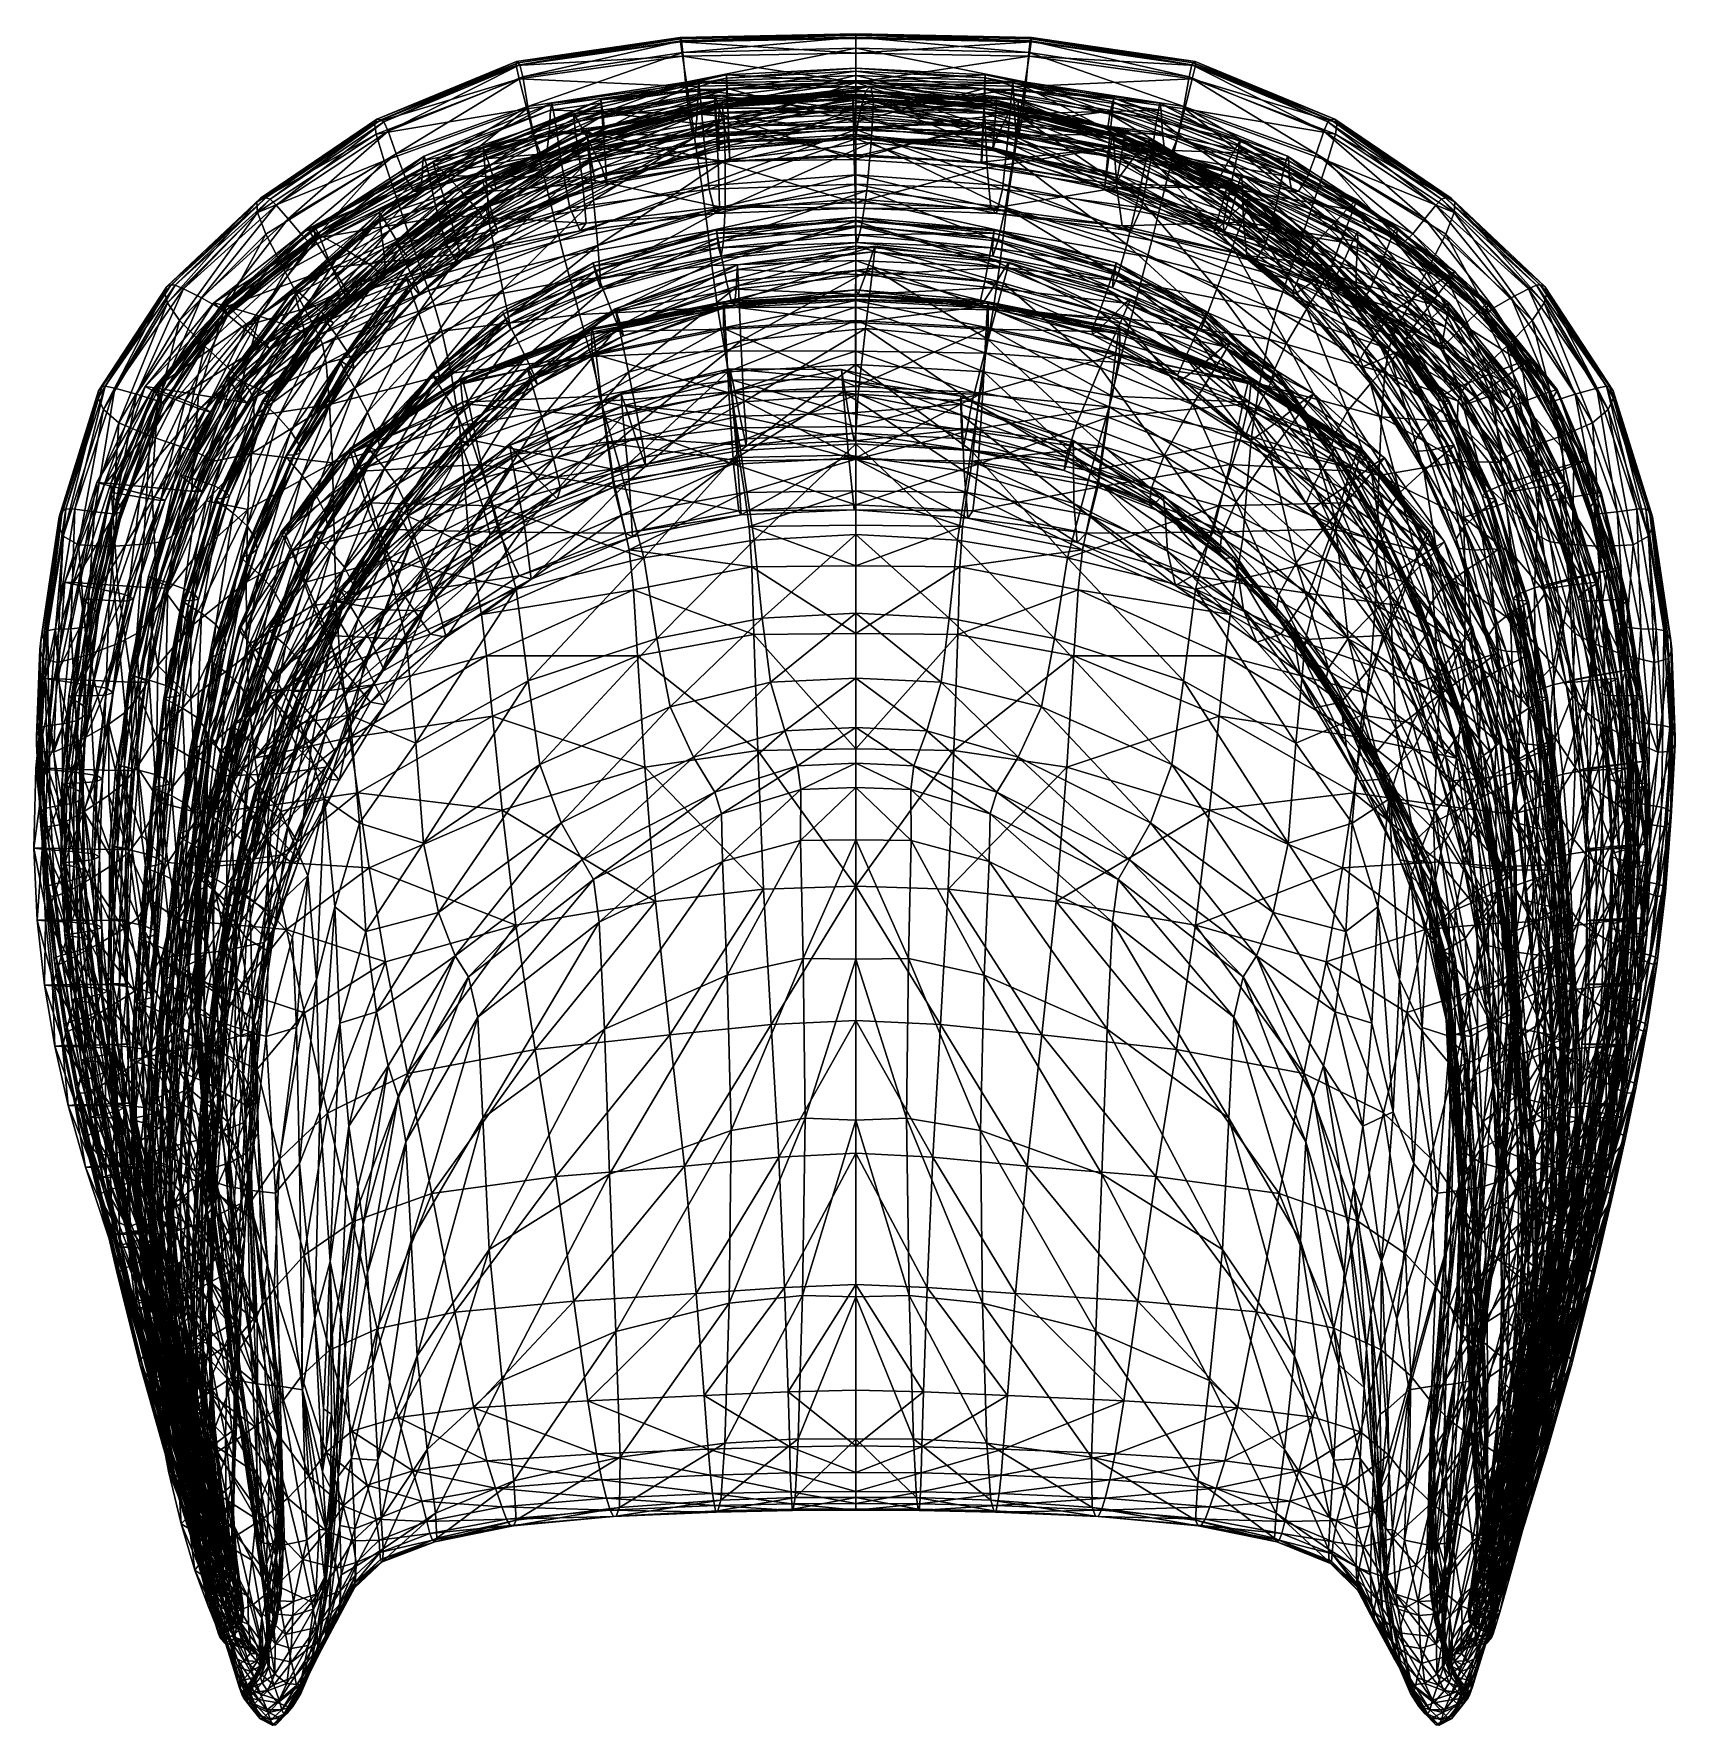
# Model space of a CAD drawing. Header units: inches. Extents: x -14.1 to 14.3, y -23.8 to 5.5.
import ezdxf

# ---------------------------------------------------------------- set-up
doc = ezdxf.new("R2010")
doc.units = ezdxf.units.IN
doc.header["$MEASUREMENT"] = 0
doc.layers.get('0').update_dxf_attribs({"color": 93})

msp = doc.modelspace()

# ---------------------------------------------------------------- meshes
at = {"color": 18}
mesh = msp.add_polyface(dxfattribs=at)
corners = [(-4.212, 3.893, 23.611), (-4.242, 3.777, 22.613), (-6.087, 2.859, 22.454), (-2.897, 5.472, 33.984), (-5.732, 5.056, 33.778), (-5.735, 4.986, 33.901), (-2.887, 5.45, 33.853), (-5.702, 5.035, 33.671), (-5.683, 4.755, 34.032), (-2.856, 5.145, 34.26), (-5.551, 4.235, 33.939), (-2.778, 4.625, 34.148), (-8.161, 3.794, 33.634), (-5.317, 3.299, 33.391), (-5.165, 3.81, 31.591), (-5.143, 4.214, 31.511), (-7.352, 3.336, 31.164), (-5.624, 4.792, 33.423), (-5.533, 4.273, 33.074), (-7.814, 3.457, 32.821), (-5.419, 3.725, 32.623), (-7.651, 3.041, 32.423), (-2.805, 4.699, 33.224), (-2.851, 5.209, 33.594), (-4.206, 3.541, 25.55), (-4.252, 4.172, 25.177), (-6.291, 3.37, 24.962), (-4.665, 4.021, 28.291), (-4.46, 3.648, 27.919), (-6.738, 2.862, 27.688), (-4.408, 3.792, 20.851), (-4.493, 3.846, 20.359), (-6.292, 2.985, 20.235), (-6.198, 3.259, 24.123), (-6.28, 3.493, 24.561), (-4.261, 4.329, 24.77), (-4.231, 4.12, 24.321), (-6.116, 3.001, 23.431), (-5.122, 4.332, 31.425), (-7.332, 3.417, 31.055), (-5.07, 4.066, 31.225), (-7.27, 3.194, 30.872), (-5.673, 4.996, 33.587), (-2.875, 5.411, 33.764), (-4.713, 3.872, 28.609), (-4.743, 4.148, 28.478), (-7.177, 3.313, 28.259), (-7.06, 3.199, 28.068), (-6.308, 3.566, 24.774), (-4.27, 4.391, 24.986), (-4.523, 3.859, 20.124), (-6.321, 3.007, 20.001), (-7.953, 3.851, 33.116), (-5.211, 3.442, 31.77), (-5.304, 3.431, 32.151), (-2.684, 3.804, 32.305), (-2.747, 4.144, 32.759), (-2.602, 4.146, 31.772), (-2.631, 3.774, 31.947), (-2.586, 4.568, 31.687)]
mesh.append_faces([[corners[k] for k in face] for face in [(0, 1, 2), (3, 4, 5), (6, 7, 4), (5, 8, 9), (8, 10, 11), (10, 8, 12), (11, 10, 13), (14, 15, 16), (17, 18, 19), (18, 20, 21), (20, 18, 22), (18, 17, 23), (24, 25, 26), (27, 28, 29), (30, 31, 32), (33, 34, 35), (35, 36, 33), (36, 0, 37), (15, 38, 39), (38, 40, 41), (17, 42, 43), (42, 7, 6), (44, 45, 46), (47, 46, 45), (45, 27, 47), (48, 26, 25), (25, 49, 48), (34, 48, 49), (49, 35, 34), (31, 50, 51), (42, 17, 52), (53, 54, 55), (54, 20, 56), (15, 14, 57), (14, 53, 58), (38, 15, 59)]], dxfattribs={"vtx2": -1, "color": 18})
mesh = msp.add_polyface(dxfattribs=at)
corners = [(-5.735, 4.986, 33.901), (-2.892, 5.396, 34.129), (-2.897, 5.472, 33.984), (-5.732, 5.056, 33.778), (-2.887, 5.45, 33.853), (-2.856, 5.145, 34.26), (-2.778, 4.625, 34.148), (-5.683, 4.755, 34.032), (-5.317, 3.299, 33.391), (-2.647, 3.745, 33.566), (-2.805, 4.699, 33.224), (-2.747, 4.144, 32.759), (-5.419, 3.725, 32.623), (-2.851, 5.209, 33.594), (-5.533, 4.273, 33.074), (-2.544, 4.414, 31.394), (-2.482, 3.653, 30.949), (-4.959, 3.315, 30.799), (-5.07, 4.066, 31.225), (-4.252, 3.22, 27.391), (-4.46, 3.648, 27.919), (-2.162, 4.058, 28.052), (-4.665, 4.021, 28.291), (-2.262, 4.373, 28.402), (-4.212, 3.893, 23.611), (-4.231, 4.12, 24.321), (-2.087, 4.571, 24.422), (-4.261, 4.329, 24.77), (-2.095, 4.768, 24.876), (-4.443, 3.373, 19.364), (-4.504, 3.733, 19.88), (-2.287, 4.256, 19.944), (-2.875, 5.411, 33.764), (-5.624, 4.792, 33.423), (-5.673, 4.996, 33.587), (-4.465, 3.343, 14.776), (-4.5, 3.591, 14.935), (-2.177, 4.318, 14.916), (-4.494, 3.535, 15.164), (-2.219, 4.247, 15.145), (-2.684, 3.804, 32.305), (-2.631, 3.774, 31.947), (-5.211, 3.442, 31.77), (-5.304, 3.431, 32.151), (-4.311, 3.751, 21.602), (-4.242, 3.777, 22.613), (-2.119, 4.27, 22.696), (-2.089, 4.361, 23.704), (-2.602, 4.146, 31.772), (-2.586, 4.568, 31.687), (-5.143, 4.214, 31.511), (-5.165, 3.81, 31.591), (-4.252, 4.172, 25.177), (-4.206, 3.541, 25.55), (-2.059, 3.915, 25.659), (-4.493, 3.846, 20.359), (-4.408, 3.792, 20.851), (-2.228, 4.311, 20.922), (-2.168, 4.264, 21.677), (-4.443, 3.31, 15.664), (-2.231, 3.979, 15.645), (-2.573, 4.688, 31.6), (-5.122, 4.332, 31.425), (-4.743, 4.148, 28.478), (-2.301, 4.471, 28.574), (-4.713, 3.872, 28.609), (-2.29, 4.18, 28.701), (-4.27, 4.391, 24.986), (-2.096, 4.824, 25.093), (-2.085, 4.589, 25.283), (-4.523, 3.859, 20.124), (-2.296, 4.38, 20.193), (-2.278, 4.366, 20.429)]
mesh.append_faces([[corners[k] for k in face] for face in [(0, 1, 2), (3, 2, 4), (5, 1, 0), (6, 5, 7), (8, 9, 6), (10, 11, 12), (13, 10, 14), (15, 16, 17), (17, 18, 15), (19, 20, 21), (20, 22, 23), (24, 25, 26), (25, 27, 28), (29, 30, 31), (32, 13, 33), (4, 32, 34), (35, 36, 37), (36, 38, 39), (40, 41, 42), (11, 40, 43), (44, 45, 46), (45, 24, 47), (48, 49, 50), (41, 48, 51), (52, 53, 54), (55, 56, 57), (56, 44, 58), (38, 59, 60), (61, 15, 18), (18, 62, 61), (49, 61, 62), (22, 63, 64), (63, 65, 66), (27, 67, 68), (67, 52, 69), (30, 70, 71), (70, 55, 72)]], dxfattribs={"vtx2": -1, "color": 18})
mesh = msp.add_polyface(dxfattribs=at)
corners = [(0.145, 5.535, 34.049), (-2.897, 5.472, 33.984), (-2.892, 5.396, 34.129), (0.145, 5.514, 33.906), (-2.887, 5.45, 33.853), (-2.856, 5.145, 34.26), (-2.778, 4.625, 34.148), (0.145, 4.692, 34.208), (0.145, 5.197, 34.331), (-2.647, 3.745, 33.566), (-2.805, 4.699, 33.224), (-2.851, 5.209, 33.594), (0.145, 5.286, 33.646), (-2.747, 4.144, 32.759), (0.145, 4.815, 33.274), (-2.482, 3.653, 30.949), (-2.544, 4.414, 31.394), (0.145, 4.456, 31.433), (-2.162, 4.058, 28.052), (-2.262, 4.373, 28.402), (0.097, 4.381, 28.43), (-2.087, 4.571, 24.422), (-2.089, 4.361, 23.704), (-4.212, 3.893, 23.611), (-2.095, 4.768, 24.876), (-4.231, 4.12, 24.321), (-2.258, 3.894, 19.411), (-2.287, 4.256, 19.944), (0.145, 4.437, 19.964), (-2.875, 5.411, 33.764), (0.145, 5.475, 33.815), (-2.177, 4.318, 14.916), (-2.219, 4.247, 15.145), (0.321, 4.547, 15.134), (-2.168, 4.264, 21.677), (-2.119, 4.27, 22.696), (0.145, 4.411, 22.719), (-4.242, 3.777, 22.613), (-2.586, 4.568, 31.687), (-2.602, 4.146, 31.772), (0.145, 4.209, 31.849), (-2.059, 3.915, 25.659), (-2.085, 4.589, 25.283), (-4.252, 4.172, 25.177), (-2.228, 4.311, 20.922), (0.145, 4.417, 21.698), (-2.278, 4.366, 20.429), (0.145, 4.476, 20.943), (-4.493, 3.846, 20.359), (-4.408, 3.792, 20.851), (-2.231, 3.979, 15.645), (0.234, 4.248, 15.634), (-2.573, 4.688, 31.6), (0.145, 4.615, 31.735), (0.145, 4.726, 31.639), (-2.301, 4.471, 28.574), (-2.29, 4.18, 28.701), (0.097, 4.164, 28.716), (0.09, 4.448, 28.591), (-4.665, 4.021, 28.291), (-4.743, 4.148, 28.478), (-2.096, 4.824, 25.093), (-4.261, 4.329, 24.77), (-4.27, 4.391, 24.986), (-2.296, 4.38, 20.193), (0.145, 4.54, 20.45), (0.145, 4.559, 20.215), (-4.504, 3.733, 19.88), (-4.523, 3.859, 20.124)]
mesh.append_faces([[corners[k] for k in face] for face in [(0, 1, 2), (3, 4, 1), (5, 6, 7), (2, 5, 8), (7, 6, 9), (10, 11, 12), (13, 10, 14), (15, 16, 17), (18, 19, 20), (21, 22, 23), (24, 21, 25), (26, 27, 28), (29, 4, 3), (11, 29, 30), (31, 32, 33), (34, 35, 36), (22, 35, 37), (38, 39, 40), (41, 42, 43), (44, 34, 45), (46, 44, 47), (44, 46, 48), (34, 44, 49), (32, 50, 51), (52, 38, 53), (16, 52, 54), (55, 56, 57), (19, 55, 58), (55, 19, 59), (56, 55, 60), (61, 24, 62), (42, 61, 63), (64, 46, 65), (27, 64, 66), (64, 27, 67), (46, 64, 68)]], dxfattribs={"vtx2": -1, "color": 18})
mesh = msp.add_polyface(dxfattribs=at)
corners = [(-2.892, 5.396, 34.129), (0.145, 5.456, 34.204), (0.145, 5.535, 34.049), (-2.897, 5.472, 33.984), (0.145, 5.514, 33.906), (0.145, 4.692, 34.208), (0.145, 5.197, 34.331), (-2.856, 5.145, 34.26), (-2.647, 3.745, 33.566), (0.145, 3.878, 33.613), (0.145, 5.286, 33.646), (0.145, 4.815, 33.274), (-2.805, 4.699, 33.224), (0.145, 4.287, 32.814), (-2.747, 4.144, 32.759), (0.097, 4.381, 28.43), (0.118, 4.132, 28.094), (-2.162, 4.058, 28.052), (-2.087, 4.571, 24.422), (-2.095, 4.768, 24.876), (0.145, 4.889, 24.904), (0.145, 4.695, 24.448), (-2.089, 4.361, 23.704), (0.145, 4.492, 23.728), (0.145, 4.437, 19.964), (0.145, 4.081, 19.425), (-2.258, 3.894, 19.411), (0.145, 5.475, 33.815), (-2.875, 5.411, 33.764), (-2.851, 5.209, 33.594), (0.321, 4.547, 15.134), (0.406, 4.629, 14.905), (-2.177, 4.318, 14.916), (-2.133, 4.061, 14.757), (0.45, 4.372, 14.748), (-2.119, 4.27, 22.696), (0.145, 4.411, 22.719), (0.145, 4.417, 21.698), (-2.168, 4.264, 21.677), (0.145, 4.209, 31.849), (0.145, 4.615, 31.735), (-2.586, 4.568, 31.687), (-2.085, 4.589, 25.283), (-2.059, 3.915, 25.659), (0.145, 4.011, 25.684), (0.145, 4.701, 25.309), (0.145, 4.476, 20.943), (-2.228, 4.311, 20.922), (0.145, 4.54, 20.45), (-2.278, 4.366, 20.429), (0.234, 4.248, 15.634), (-2.219, 4.247, 15.145), (0.145, 4.726, 31.639), (-2.573, 4.688, 31.6), (0.145, 4.456, 31.433), (-2.544, 4.414, 31.394), (0.097, 4.164, 28.716), (0.09, 4.448, 28.591), (-2.301, 4.471, 28.574), (-2.262, 4.373, 28.402), (-2.096, 4.824, 25.093), (0.145, 4.942, 25.12), (0.145, 4.559, 20.215), (-2.296, 4.38, 20.193), (-2.287, 4.256, 19.944)]
mesh.append_faces([[corners[k] for k in face] for face in [(0, 1, 2), (3, 2, 4), (5, 6, 7), (6, 1, 0), (8, 9, 5), (10, 11, 12), (11, 13, 14), (15, 16, 17), (18, 19, 20), (20, 21, 18), (22, 18, 21), (21, 23, 22), (24, 25, 26), (4, 27, 28), (27, 10, 29), (30, 31, 32), (33, 32, 31), (31, 34, 33), (35, 22, 23), (23, 36, 35), (36, 37, 38), (39, 40, 41), (42, 43, 44), (44, 45, 42), (37, 46, 47), (46, 48, 49), (50, 30, 51), (40, 52, 53), (52, 54, 55), (56, 57, 58), (57, 15, 59), (60, 42, 45), (45, 61, 60), (19, 60, 61), (61, 20, 19), (48, 62, 63), (62, 24, 64)]], dxfattribs={"vtx2": -1, "color": 18})
mesh = msp.add_polyface(dxfattribs=at)
corners = [(0.145, 5.514, 33.906), (0.145, 5.535, 34.049), (3.188, 5.472, 33.984), (0.145, 5.456, 34.204), (3.183, 5.396, 34.129), (0.145, 5.197, 34.331), (3.147, 5.145, 34.26), (0.145, 4.692, 34.208), (0.145, 3.878, 33.613), (2.938, 3.745, 33.566), (3.037, 4.144, 32.769), (0.145, 4.287, 32.814), (0.145, 4.815, 33.274), (3.096, 4.699, 33.224), (0.145, 5.286, 33.646), (2.343, 3.911, 28.052), (0.118, 4.132, 28.094), (0.097, 4.381, 28.43), (2.36, 4.167, 28.402), (0.145, 4.695, 24.448), (2.377, 4.577, 24.422), (2.379, 4.371, 23.704), (0.145, 4.492, 23.728), (0.145, 4.889, 24.904), (2.548, 3.894, 19.411), (0.145, 4.081, 19.425), (0.145, 4.437, 19.964), (3.141, 5.209, 33.594), (0.145, 5.475, 33.815), (3.165, 5.411, 33.764), (2.965, 4.118, 14.757), (0.45, 4.372, 14.748), (0.406, 4.629, 14.905), (2.96, 4.383, 14.916), (0.321, 4.547, 15.134), (2.409, 4.276, 22.696), (0.145, 4.411, 22.719), (2.458, 4.265, 21.677), (0.145, 4.417, 21.698), (2.877, 4.568, 31.697), (0.145, 4.615, 31.735), (0.145, 4.209, 31.849), (0.145, 4.011, 25.684), (2.35, 3.915, 25.659), (2.376, 4.589, 25.283), (0.145, 4.701, 25.309), (2.519, 4.311, 20.922), (0.145, 4.476, 20.943), (2.568, 4.366, 20.429), (0.145, 4.54, 20.45), (2.871, 4.303, 15.145), (0.234, 4.248, 15.634), (2.863, 4.688, 31.6), (0.145, 4.726, 31.639), (2.835, 4.414, 31.394), (0.145, 4.456, 31.433), (2.371, 4.244, 28.574), (0.09, 4.448, 28.591), (0.097, 4.164, 28.716), (2.388, 3.981, 28.705), (2.387, 4.824, 25.093), (0.145, 4.942, 25.12), (2.386, 4.77, 24.876), (2.586, 4.38, 20.193), (0.145, 4.559, 20.215), (2.578, 4.256, 19.944)]
mesh.append_faces([[corners[k] for k in face] for face in [(0, 1, 2), (1, 3, 4), (4, 3, 5), (6, 5, 7), (7, 8, 9), (10, 11, 12), (13, 12, 14), (15, 16, 17), (17, 18, 15), (19, 20, 21), (21, 22, 19), (20, 19, 23), (24, 25, 26), (27, 14, 28), (29, 28, 0), (30, 31, 32), (33, 32, 34), (35, 36, 22), (37, 38, 36), (39, 40, 41), (42, 43, 44), (44, 45, 42), (46, 47, 38), (48, 49, 47), (50, 34, 51), (52, 53, 40), (54, 55, 53), (56, 57, 58), (58, 59, 56), (57, 56, 18), (18, 17, 57), (60, 61, 45), (45, 44, 60), (62, 23, 61), (63, 64, 49), (65, 26, 64)]], dxfattribs={"vtx2": -1, "color": 18})
mesh = msp.add_polyface(dxfattribs=at)
corners = [(3.188, 5.472, 33.984), (3.177, 5.45, 33.853), (0.145, 5.514, 33.906), (3.183, 5.396, 34.129), (0.145, 5.535, 34.049), (0.145, 5.197, 34.331), (3.147, 5.145, 34.26), (0.145, 4.692, 34.208), (3.069, 4.625, 34.148), (2.938, 3.745, 33.566), (0.145, 4.815, 33.274), (3.096, 4.699, 33.224), (3.037, 4.144, 32.769), (0.145, 5.286, 33.646), (3.141, 5.209, 33.594), (0.145, 4.456, 31.433), (2.835, 4.414, 31.394), (2.773, 3.653, 30.949), (4.509, 3.911, 23.611), (2.379, 4.371, 23.704), (2.377, 4.577, 24.422), (0.145, 4.889, 24.904), (2.386, 4.77, 24.876), (4.547, 4.144, 24.321), (0.145, 4.437, 19.964), (2.578, 4.256, 19.944), (2.548, 3.894, 19.411), (0.145, 5.475, 33.815), (3.165, 5.411, 33.764), (0.406, 4.629, 14.905), (2.96, 4.383, 14.916), (2.965, 4.118, 14.757), (0.321, 4.547, 15.134), (2.871, 4.303, 15.145), (0.145, 4.492, 23.728), (2.409, 4.276, 22.696), (4.533, 3.787, 22.613), (4.601, 3.754, 21.602), (2.458, 4.265, 21.677), (0.145, 4.411, 22.719), (0.145, 4.209, 31.849), (2.892, 4.146, 31.812), (2.877, 4.568, 31.697), (4.588, 4.198, 25.177), (2.376, 4.589, 25.283), (2.35, 3.915, 25.659), (0.145, 4.417, 21.698), (2.519, 4.311, 20.922), (4.699, 3.792, 20.851), (4.783, 3.846, 20.359), (2.568, 4.366, 20.429), (0.145, 4.476, 20.943), (0.234, 4.248, 15.634), (2.712, 4.011, 15.645), (0.145, 4.615, 31.735), (2.863, 4.688, 31.6), (5.361, 4.066, 31.225), (0.145, 4.726, 31.639), (4.612, 4.421, 24.986), (2.387, 4.824, 25.093), (4.597, 4.358, 24.77), (0.145, 4.942, 25.12), (0.145, 4.54, 20.45), (2.586, 4.38, 20.193), (4.813, 3.859, 20.124), (4.795, 3.733, 19.88), (0.145, 4.559, 20.215)]
mesh.append_faces([[corners[k] for k in face] for face in [(0, 1, 2), (3, 0, 4), (5, 6, 3), (7, 8, 6), (9, 8, 7), (10, 11, 12), (13, 14, 11), (15, 16, 17), (18, 19, 20), (21, 22, 20), (23, 20, 22), (24, 25, 26), (27, 28, 14), (2, 1, 28), (29, 30, 31), (32, 33, 30), (34, 19, 35), (36, 35, 19), (37, 38, 35), (39, 35, 38), (40, 41, 42), (43, 44, 45), (46, 38, 47), (48, 47, 38), (49, 50, 47), (51, 47, 50), (52, 53, 33), (54, 42, 55), (56, 16, 55), (57, 55, 16), (58, 59, 44), (60, 22, 59), (61, 59, 22), (62, 50, 63), (64, 63, 50), (65, 25, 63), (66, 63, 25)]], dxfattribs={"vtx2": -1, "color": 18})
mesh = msp.add_polyface(dxfattribs=at)
corners = [(3.188, 5.472, 33.984), (3.183, 5.396, 34.129), (6.026, 4.986, 33.897), (6.022, 5.056, 33.76), (3.177, 5.45, 33.853), (5.992, 5.035, 33.638), (3.147, 5.145, 34.26), (5.973, 4.755, 34.032), (3.069, 4.625, 34.148), (5.842, 4.235, 33.939), (5.607, 3.299, 33.391), (3.096, 4.699, 33.224), (5.827, 4.273, 33.042), (5.715, 3.725, 32.613), (3.037, 4.144, 32.769), (3.141, 5.209, 33.594), (5.916, 4.792, 33.387), (2.835, 4.414, 31.394), (5.361, 4.066, 31.225), (5.249, 3.315, 30.799), (2.377, 4.577, 24.422), (4.547, 4.144, 24.321), (4.509, 3.911, 23.611), (2.386, 4.77, 24.876), (4.597, 4.358, 24.77), (3.165, 5.411, 33.764), (5.964, 4.996, 33.55), (5.193, 3.442, 14.776), (2.965, 4.118, 14.757), (2.96, 4.383, 14.916), (5.238, 3.705, 14.935), (2.871, 4.303, 15.145), (2.379, 4.371, 23.704), (4.533, 3.787, 22.613), (2.409, 4.276, 22.696), (4.601, 3.754, 21.602), (2.892, 4.146, 31.812), (5.456, 3.81, 31.647), (5.434, 4.214, 31.525), (2.877, 4.568, 31.697), (2.458, 4.265, 21.677), (4.699, 3.792, 20.851), (2.519, 4.311, 20.922), (4.783, 3.846, 20.359), (5.412, 4.332, 31.425), (2.863, 4.688, 31.6), (2.371, 4.244, 28.574), (4.598, 3.807, 28.478), (4.574, 3.704, 28.289), (2.376, 4.589, 25.283), (4.588, 4.198, 25.177), (4.612, 4.421, 24.986), (2.387, 4.824, 25.093), (2.568, 4.366, 20.429), (4.813, 3.859, 20.124), (2.586, 4.38, 20.193), (4.795, 3.733, 19.88)]
mesh.append_faces([[corners[k] for k in face] for face in [(0, 1, 2), (2, 3, 0), (4, 0, 3), (3, 5, 4), (6, 7, 2), (2, 1, 6), (7, 6, 8), (8, 9, 7), (10, 9, 8), (11, 12, 13), (13, 14, 11), (12, 11, 15), (15, 16, 12), (17, 18, 19), (20, 21, 22), (23, 24, 21), (25, 26, 16), (16, 15, 25), (26, 25, 4), (4, 5, 26), (27, 28, 29), (30, 29, 31), (32, 22, 33), (34, 33, 35), (36, 37, 38), (38, 39, 36), (40, 35, 41), (42, 41, 43), (44, 45, 39), (39, 38, 44), (45, 44, 18), (46, 47, 48), (49, 50, 51), (52, 51, 24), (53, 43, 54), (55, 54, 56)]], dxfattribs={"vtx2": -1, "color": 18})
mesh = msp.add_polyface(dxfattribs=at)
corners = [(-7.505, 2.812, 31.969), (-7.651, 3.041, 32.423), (-5.419, 3.725, 32.623), (-7.401, 2.805, 31.566), (-5.304, 3.431, 32.151), (-8.15, 4.059, 33.421), (-5.732, 5.056, 33.778), (-5.702, 5.035, 33.671), (-8.082, 4.045, 33.337), (-8.191, 3.995, 33.518), (-5.735, 4.986, 33.901), (-8.161, 3.794, 33.634), (-8.024, 3.334, 33.551), (-5.551, 4.235, 33.939), (-5.683, 4.755, 34.032), (-7.742, 2.494, 33.053), (-7.362, 3.056, 31.316), (-5.211, 3.442, 31.77), (-7.352, 3.336, 31.164), (-5.165, 3.81, 31.591), (-9.231, 2.143, 30.69), (-7.814, 3.457, 32.821), (-9.464, 2.07, 32.102), (-7.953, 3.851, 33.116), (-9.686, 2.328, 32.435), (-5.624, 4.792, 33.423), (-5.533, 4.273, 33.074), (-7.132, 2.561, 30.496), (-7.27, 3.194, 30.872), (-5.07, 4.066, 31.225), (-6.237, 2.803, 25.325), (-6.291, 3.37, 24.962), (-8.096, 2.283, 24.679), (-7.06, 3.199, 28.068), (-6.738, 2.862, 27.688), (-8.735, 1.822, 27.376), (-6.198, 3.259, 24.123), (-6.116, 3.001, 23.431), (-7.764, 1.878, 23.196), (-6.28, 3.493, 24.561), (-7.921, 2.137, 23.864), (-8.06, 2.37, 24.285), (-7.332, 3.417, 31.055), (-5.143, 4.214, 31.511), (-5.122, 4.332, 31.425), (-9.141, 2.021, 30.394), (-9.219, 2.183, 30.555), (-7.177, 3.313, 28.259), (-9.182, 2.076, 27.743), (-7.113, 3.083, 28.388), (-9.341, 2.159, 27.928), (-6.308, 3.566, 24.774), (-8.111, 2.443, 24.494), (-6.292, 2.985, 20.235), (-6.321, 3.007, 20.001), (-7.804, 1.906, 19.845), (-8.029, 4.011, 33.262), (-5.673, 4.996, 33.587)]
mesh.append_faces([[corners[k] for k in face] for face in [(0, 1, 2), (3, 0, 4), (5, 6, 7), (7, 8, 5), (6, 5, 9), (9, 10, 6), (11, 12, 13), (9, 11, 14), (14, 10, 9), (13, 12, 15), (16, 3, 17), (18, 16, 19), (16, 18, 20), (21, 1, 22), (23, 21, 24), (21, 23, 25), (1, 21, 26), (27, 28, 29), (30, 31, 32), (33, 34, 35), (36, 37, 38), (39, 36, 40), (40, 41, 39), (42, 18, 43), (28, 42, 44), (42, 28, 45), (18, 42, 46), (47, 33, 48), (49, 47, 50), (51, 39, 41), (41, 52, 51), (31, 51, 52), (52, 32, 31), (53, 54, 55), (56, 8, 7), (7, 57, 56), (23, 56, 57)]], dxfattribs={"vtx2": -1, "color": 18})
mesh = msp.add_polyface(dxfattribs=at)
corners = [(7.811, 2.812, 31.937), (5.598, 3.431, 32.194), (5.715, 3.725, 32.613), (4.509, 3.911, 23.611), (6.433, 3.025, 23.431), (6.377, 2.865, 22.454), (6.404, 2.828, 21.461), (4.601, 3.754, 21.602), (4.533, 3.787, 22.613), (5.992, 5.035, 33.638), (6.022, 5.056, 33.76), (8.441, 4.059, 33.346), (6.026, 4.986, 33.897), (8.482, 3.995, 33.499), (5.973, 4.755, 34.032), (8.452, 3.794, 33.634), (5.842, 4.235, 33.939), (5.607, 3.299, 33.391), (8.033, 2.494, 33.053), (7.653, 3.056, 31.336), (5.456, 3.81, 31.647), (5.503, 3.442, 31.85), (7.642, 3.336, 31.169), (5.434, 4.214, 31.525), (7.965, 3.041, 32.331), (5.827, 4.273, 33.042), (8.12, 3.457, 32.693), (5.916, 4.792, 33.387), (7.423, 2.561, 30.496), (5.249, 3.315, 30.799), (5.361, 4.066, 31.225), (7.56, 3.194, 30.872), (4.523, 3.556, 25.55), (6.631, 2.862, 25.325), (6.763, 3.475, 24.962), (4.588, 4.198, 25.177), (6.493, 2.896, 20.721), (4.699, 3.792, 20.851), (6.582, 2.985, 20.235), (4.783, 3.846, 20.359), (4.547, 4.144, 24.321), (6.593, 3.325, 24.123), (4.597, 4.358, 24.77), (6.752, 3.599, 24.561), (7.622, 3.417, 31.055), (5.412, 4.332, 31.425), (6.824, 3.086, 28.259), (4.598, 3.807, 28.478), (4.622, 3.574, 28.614), (6.784, 2.965, 28.062), (4.574, 3.704, 28.289), (6.806, 3.685, 24.774), (4.612, 4.421, 24.986), (6.612, 3.007, 20.001), (4.813, 3.859, 20.124), (6.579, 2.89, 19.767), (4.795, 3.733, 19.88), (8.248, 3.851, 32.972), (5.964, 4.996, 33.55), (8.32, 4.011, 33.112), (6.996, 2.718, 14.952), (5.238, 3.705, 14.935), (5.159, 3.634, 15.164)]
mesh.append_faces([[corners[k] for k in face] for face in [(0, 1, 2), (3, 4, 5), (6, 7, 8), (9, 10, 11), (10, 12, 13), (13, 12, 14), (15, 14, 16), (16, 17, 18), (19, 20, 21), (22, 23, 20), (24, 2, 25), (26, 25, 27), (28, 29, 30), (30, 31, 28), (32, 33, 34), (34, 35, 32), (36, 37, 7), (38, 39, 37), (40, 41, 4), (41, 40, 42), (42, 43, 41), (44, 45, 23), (31, 30, 45), (46, 47, 48), (47, 46, 49), (49, 50, 47), (51, 52, 35), (35, 34, 51), (52, 51, 43), (43, 42, 52), (53, 54, 39), (39, 38, 53), (54, 53, 55), (55, 56, 54), (57, 27, 58), (59, 58, 9), (60, 61, 62)]], dxfattribs={"vtx2": -1, "color": 18})
mesh = msp.add_polyface(dxfattribs=at)
corners = [(5.715, 3.725, 32.613), (7.965, 3.041, 32.331), (7.811, 2.812, 31.937), (9.627, 1.909, 31.579), (5.598, 3.431, 32.194), (7.696, 2.805, 31.583), (8.441, 4.059, 33.346), (8.372, 4.045, 33.206), (5.992, 5.035, 33.638), (8.482, 3.995, 33.499), (6.022, 5.056, 33.76), (5.973, 4.755, 34.032), (8.452, 3.794, 33.634), (5.842, 4.235, 33.939), (8.314, 3.334, 33.551), (8.033, 2.494, 33.053), (5.503, 3.442, 31.85), (7.653, 3.056, 31.336), (9.511, 1.996, 30.903), (9.522, 2.143, 30.685), (7.642, 3.336, 31.169), (5.456, 3.81, 31.647), (9.79, 2.07, 31.952), (8.12, 3.457, 32.693), (5.827, 4.273, 33.042), (5.916, 4.792, 33.387), (8.248, 3.851, 32.972), (10, 2.328, 32.244), (8.756, 2.479, 24.679), (6.763, 3.475, 24.962), (6.631, 2.862, 25.325), (8.07, 1.878, 20.076), (6.582, 2.985, 20.235), (6.493, 2.896, 20.721), (8.107, 1.909, 23.196), (6.433, 3.025, 23.431), (6.593, 3.325, 24.123), (8.423, 2.251, 23.864), (6.752, 3.599, 24.561), (8.72, 2.566, 24.285), (5.434, 4.214, 31.525), (7.622, 3.417, 31.055), (9.509, 2.183, 30.555), (9.431, 2.021, 30.394), (7.56, 3.194, 30.872), (5.412, 4.332, 31.425), (8.836, 2.102, 27.928), (6.824, 3.086, 28.259), (6.84, 2.885, 28.392), (8.771, 1.984, 27.735), (6.784, 2.965, 28.062), (8.824, 2.666, 24.494), (6.806, 3.685, 24.774), (8.095, 1.906, 19.845), (6.612, 3.007, 20.001), (8.047, 1.802, 19.622), (6.579, 2.89, 19.767), (10.189, 2.566, 32.45), (8.32, 4.011, 33.112), (5.964, 4.996, 33.55)]
mesh.append_faces([[corners[k] for k in face] for face in [(0, 1, 2), (3, 2, 1), (4, 2, 5), (6, 7, 8), (9, 6, 10), (11, 12, 9), (13, 14, 12), (15, 14, 13), (16, 5, 17), (18, 17, 5), (19, 20, 17), (21, 17, 20), (22, 1, 23), (24, 23, 1), (25, 26, 23), (27, 23, 26), (28, 29, 30), (31, 32, 33), (34, 35, 36), (37, 36, 38), (38, 39, 37), (40, 20, 41), (42, 41, 20), (20, 19, 42), (43, 44, 41), (45, 41, 44), (46, 47, 48), (49, 50, 47), (51, 52, 29), (29, 28, 51), (52, 51, 39), (39, 38, 52), (53, 54, 32), (55, 56, 54), (57, 26, 58), (59, 58, 26), (8, 7, 58)]], dxfattribs={"vtx2": -1, "color": 18})
mesh = msp.add_polyface(dxfattribs=at)
corners = [(0.145, 2.93, 30.41), (0.145, 2.514, 29.818), (-2.288, 2.423, 29.781), (0.138, 2.609, 29.298), (-2.218, 2.536, 29.263), (-2.028, 3.328, 26.87), (-2.063, 3.663, 27.538), (0.138, 3.792, 27.587), (0.145, 3.446, 26.911), (-2.035, 3.322, 26.195), (0.145, 3.413, 26.224), (-2.148, 1.942, 13.228), (-2.12, 2.521, 13.981), (0.334, 2.819, 13.972), (0.242, 2.207, 13.225), (-2.223, 3.513, 17.508), (-2.229, 3.558, 18.597), (0.145, 3.754, 18.603), (0.145, 3.724, 17.505), (-2.228, 3.679, 16.429), (0.167, 3.914, 16.42), (-2.522, 2.894, 32.887), (0.145, 3.093, 32.923), (0.145, 3.878, 33.613), (0.145, 4.456, 31.433), (0.145, 3.718, 30.986), (-2.482, 3.653, 30.949), (-2.395, 2.844, 30.375), (-2.162, 4.058, 28.052), (0.118, 4.132, 28.094), (-2.115, 3.345, 14.469), (-2.133, 4.061, 14.757), (0.45, 4.372, 14.748), (0.414, 3.655, 14.458), (0.145, 4.081, 19.425), (0.14, 2.3, 11.383), (0.14, 2.356, 11.184), (-2.27, 2.137, 11.182), (0.14, 2.211, 11.058), (-2.245, 1.996, 11.058), (-2.42, 2.117, 31.864), (0.145, 2.292, 31.863), (0.145, 2.675, 32.513), (-2.462, 2.463, 32.485), (0.145, 4.287, 32.814), (0.145, 3.93, 32.385), (-2.684, 3.804, 32.305), (0.145, 3.863, 32.044), (-2.631, 3.774, 31.947), (0.145, 4.209, 31.849), (-2.602, 4.146, 31.772), (0.118, 3.355, 28.941), (-2.24, 3.328, 28.917), (0.097, 4.164, 28.716), (-2.29, 4.18, 28.701), (-2.059, 3.915, 25.659), (0.145, 4.011, 25.684), (0.143, 2.051, 11.808), (-2.262, 2.08, 11.381), (-2.231, 3.979, 15.645), (0.234, 4.248, 15.634)]
mesh.append_faces([[corners[k] for k in face] for face in [(0, 1, 2), (1, 3, 4), (5, 6, 7), (7, 8, 5), (9, 5, 8), (8, 10, 9), (11, 12, 13), (13, 14, 11), (15, 16, 17), (17, 18, 15), (19, 15, 18), (18, 20, 19), (21, 22, 23), (24, 25, 26), (25, 0, 27), (6, 28, 29), (29, 7, 6), (30, 31, 32), (32, 33, 30), (12, 30, 33), (33, 13, 12), (34, 17, 16), (35, 36, 37), (36, 38, 39), (40, 41, 42), (43, 42, 22), (44, 45, 46), (45, 47, 48), (47, 49, 50), (3, 51, 52), (51, 53, 54), (55, 9, 10), (10, 56, 55), (57, 35, 58), (59, 19, 20), (20, 60, 59)]], dxfattribs={"vtx2": -1, "color": 18})
mesh = msp.add_polyface(dxfattribs=at)
corners = [(0.145, 2.514, 29.818), (2.579, 2.423, 29.794), (2.481, 2.508, 29.283), (0.138, 2.609, 29.298), (0.145, 2.93, 30.41), (0.145, 3.446, 26.911), (2.319, 3.295, 26.869), (2.325, 3.314, 26.195), (0.145, 3.413, 26.224), (0.138, 3.792, 27.587), (2.326, 3.585, 27.536), (2.605, 1.942, 13.228), (0.242, 2.207, 13.225), (0.334, 2.819, 13.972), (2.566, 3.688, 16.429), (0.167, 3.914, 16.42), (0.145, 3.724, 17.505), (2.513, 3.513, 17.508), (0.145, 3.754, 18.603), (2.519, 3.558, 18.597), (0.145, 3.878, 33.613), (0.145, 3.093, 32.923), (2.812, 2.894, 32.887), (2.685, 2.844, 30.379), (0.145, 3.718, 30.986), (2.773, 3.653, 30.949), (0.145, 4.456, 31.433), (0.118, 4.132, 28.094), (2.343, 3.911, 28.052), (2.736, 2.529, 13.981), (0.414, 3.655, 14.458), (2.873, 3.377, 14.469), (0.45, 4.372, 14.748), (0.145, 4.081, 19.425), (0.14, 2.356, 11.184), (2.539, 2.137, 11.182), (2.516, 1.996, 11.058), (0.14, 2.211, 11.058), (0.14, 2.3, 11.383), (2.533, 2.08, 11.381), (0.145, 2.675, 32.513), (2.752, 2.463, 32.485), (0.145, 2.292, 31.863), (2.709, 2.111, 31.849), (2.974, 3.804, 32.345), (0.145, 3.93, 32.385), (0.145, 4.287, 32.814), (2.921, 3.774, 32.008), (0.145, 3.863, 32.044), (2.892, 4.146, 31.812), (0.145, 4.209, 31.849), (2.421, 3.215, 28.93), (0.118, 3.355, 28.941), (2.388, 3.981, 28.705), (0.097, 4.164, 28.716), (2.35, 3.915, 25.659), (0.145, 4.011, 25.684), (0.143, 2.051, 11.808), (2.712, 4.011, 15.645), (0.234, 4.248, 15.634)]
mesh.append_faces([[corners[k] for k in face] for face in [(0, 1, 2), (2, 3, 0), (1, 0, 4), (5, 6, 7), (7, 8, 5), (6, 5, 9), (9, 10, 6), (11, 12, 13), (14, 15, 16), (17, 16, 18), (18, 19, 17), (20, 21, 22), (23, 4, 24), (25, 24, 26), (27, 28, 10), (10, 9, 27), (29, 13, 30), (31, 30, 32), (19, 18, 33), (34, 35, 36), (36, 37, 34), (35, 34, 38), (38, 39, 35), (21, 40, 41), (40, 42, 43), (44, 45, 46), (47, 48, 45), (49, 50, 48), (51, 52, 3), (3, 2, 51), (52, 51, 53), (53, 54, 52), (55, 56, 8), (8, 7, 55), (39, 38, 57), (58, 59, 15)]], dxfattribs={"vtx2": -1, "color": 18})
mesh = msp.add_polyface(dxfattribs=at)
corners = [(4.758, 2.21, 29.174), (2.481, 2.508, 29.283), (2.579, 2.423, 29.794), (0.145, 2.93, 30.41), (2.685, 2.844, 30.379), (4.916, 2.124, 29.677), (4.462, 2.953, 26.076), (2.325, 3.314, 26.195), (2.319, 3.295, 26.869), (4.455, 2.851, 26.728), (2.326, 3.585, 27.536), (0.334, 2.819, 13.972), (2.736, 2.529, 13.981), (2.605, 1.942, 13.228), (4.729, 3.08, 16.441), (2.566, 3.688, 16.429), (2.513, 3.513, 17.508), (0.145, 3.724, 17.505), (4.655, 2.949, 17.505), (2.519, 3.558, 18.597), (2.812, 2.894, 32.887), (2.938, 3.745, 33.566), (0.145, 3.878, 33.613), (5.095, 2.521, 30.25), (2.773, 3.653, 30.949), (0.145, 3.718, 30.986), (5.249, 3.315, 30.799), (2.835, 4.414, 31.394), (4.483, 3.062, 27.381), (2.343, 3.911, 28.052), (4.529, 3.401, 27.912), (2.36, 4.167, 28.402), (4.839, 1.884, 14.001), (2.873, 3.377, 14.469), (0.414, 3.655, 14.458), (0.45, 4.372, 14.748), (2.965, 4.118, 14.757), (5.035, 2.708, 14.488), (4.673, 3.028, 18.573), (2.548, 3.894, 19.411), (0.145, 4.081, 19.425), (4.733, 3.373, 19.364), (2.578, 4.256, 19.944), (2.752, 2.463, 32.485), (5.272, 1.957, 32.357), (0.145, 3.093, 32.923), (2.709, 2.111, 31.849), (0.145, 2.675, 32.513), (0.145, 4.287, 32.814), (3.037, 4.144, 32.769), (2.974, 3.804, 32.345), (0.145, 3.93, 32.385), (2.921, 3.774, 32.008), (0.145, 3.863, 32.044), (2.892, 4.146, 31.812), (4.668, 2.868, 28.833), (2.421, 3.215, 28.93), (4.622, 3.574, 28.614), (2.388, 3.981, 28.705), (4.523, 3.556, 25.55), (2.35, 3.915, 25.659), (0.167, 3.914, 16.42), (2.712, 4.011, 15.645), (4.943, 3.367, 15.664), (5.159, 3.634, 15.164), (2.871, 4.303, 15.145), (4.598, 3.807, 28.478), (2.371, 4.244, 28.574), (4.574, 3.704, 28.289)]
mesh.append_faces([[corners[k] for k in face] for face in [(0, 1, 2), (3, 4, 2), (5, 2, 4), (6, 7, 8), (9, 8, 10), (11, 12, 13), (14, 15, 16), (17, 16, 15), (18, 16, 19), (20, 21, 22), (23, 4, 24), (25, 24, 4), (26, 24, 27), (28, 10, 29), (30, 29, 31), (32, 12, 33), (34, 33, 12), (35, 36, 33), (37, 33, 36), (38, 19, 39), (40, 39, 19), (41, 39, 42), (20, 43, 44), (43, 20, 45), (46, 43, 47), (48, 49, 50), (51, 50, 52), (53, 52, 54), (55, 56, 1), (57, 58, 56), (59, 60, 7), (61, 15, 62), (63, 62, 15), (64, 65, 62), (66, 67, 58), (68, 31, 67)]], dxfattribs={"vtx2": -1, "color": 18})
mesh = msp.add_polyface(dxfattribs=at)
corners = [(2.579, 2.423, 29.794), (4.916, 2.124, 29.677), (4.758, 2.21, 29.174), (2.685, 2.844, 30.379), (5.095, 2.521, 30.25), (2.319, 3.295, 26.869), (4.455, 2.851, 26.728), (4.462, 2.953, 26.076), (2.326, 3.585, 27.536), (4.483, 3.062, 27.381), (2.513, 3.513, 17.508), (4.655, 2.949, 17.505), (4.729, 3.08, 16.441), (2.519, 3.558, 18.597), (4.673, 3.028, 18.573), (6.518, 2.092, 26.47), (6.515, 2.263, 25.836), (6.377, 2.865, 22.454), (4.533, 3.787, 22.613), (4.509, 3.911, 23.611), (2.938, 3.745, 33.566), (2.812, 2.894, 32.887), (5.381, 2.391, 32.745), (5.607, 3.299, 33.391), (3.069, 4.625, 34.148), (2.773, 3.653, 30.949), (5.249, 3.315, 30.799), (2.343, 3.911, 28.052), (4.529, 3.401, 27.912), (2.36, 4.167, 28.402), (4.574, 3.704, 28.289), (2.873, 3.377, 14.469), (5.035, 2.708, 14.488), (4.839, 1.884, 14.001), (2.965, 4.118, 14.757), (5.193, 3.442, 14.776), (6.433, 3.025, 23.431), (4.547, 4.144, 24.321), (2.548, 3.894, 19.411), (4.733, 3.373, 19.364), (2.578, 4.256, 19.944), (4.795, 3.733, 19.88), (2.96, 4.383, 14.916), (5.238, 3.705, 14.935), (2.871, 4.303, 15.145), (5.159, 3.634, 15.164), (5.272, 1.957, 32.357), (5.598, 3.431, 32.194), (2.974, 3.804, 32.345), (3.037, 4.144, 32.769), (5.715, 3.725, 32.613), (5.503, 3.442, 31.85), (2.921, 3.774, 32.008), (5.456, 3.81, 31.647), (2.892, 4.146, 31.812), (2.481, 2.508, 29.283), (4.668, 2.868, 28.833), (2.421, 3.215, 28.93), (4.622, 3.574, 28.614), (2.325, 3.314, 26.195), (4.523, 3.556, 25.55), (2.35, 3.915, 25.659), (4.588, 4.198, 25.177), (2.566, 3.688, 16.429), (4.943, 3.367, 15.664), (2.712, 4.011, 15.645), (2.388, 3.981, 28.705), (4.598, 3.807, 28.478)]
mesh.append_faces([[corners[k] for k in face] for face in [(0, 1, 2), (3, 4, 1), (5, 6, 7), (8, 9, 6), (10, 11, 12), (13, 14, 11), (15, 6, 9), (16, 7, 6), (17, 18, 19), (20, 21, 22), (22, 23, 20), (24, 20, 23), (25, 26, 4), (27, 28, 9), (29, 30, 28), (31, 32, 33), (34, 35, 32), (36, 19, 37), (38, 39, 14), (40, 41, 39), (42, 43, 35), (44, 45, 43), (46, 22, 21), (47, 48, 49), (49, 50, 47), (48, 47, 51), (51, 52, 48), (53, 54, 52), (52, 51, 53), (55, 2, 56), (57, 56, 58), (59, 7, 60), (61, 60, 62), (63, 12, 64), (65, 64, 45), (66, 58, 67)]], dxfattribs={"vtx2": -1, "color": 18})
mesh = msp.add_polyface(dxfattribs=at)
corners = [(-5.419, 3.725, 32.623), (-5.304, 3.431, 32.151), (-7.505, 2.812, 31.969), (-5.211, 3.442, 31.77), (-7.401, 2.805, 31.566), (-6.053, 2.101, 17.484), (-6.093, 2.225, 18.522), (-4.382, 3.028, 18.573), (-6.074, 2.154, 16.442), (-4.364, 2.949, 17.505), (-4.805, 2.521, 30.245), (-4.626, 2.124, 29.657), (-6.77, 1.59, 29.417), (-6.239, 2.232, 26.494), (-6.402, 2.481, 27.152), (-4.252, 3.22, 27.391), (-6.201, 2.283, 25.842), (-4.168, 2.928, 26.735), (-6.087, 2.859, 22.454), (-6.116, 3.001, 23.431), (-4.212, 3.893, 23.611), (-6.114, 2.826, 21.461), (-4.242, 3.777, 22.613), (-7.461, 1.677, 32.458), (-5.09, 2.391, 32.745), (-5.317, 3.299, 33.391), (-7.742, 2.494, 33.053), (-5.551, 4.235, 33.939), (-5.165, 3.81, 31.591), (-7.362, 3.056, 31.316), (-6.888, 2.386, 28.583), (-6.707, 1.722, 28.906), (-4.522, 2.253, 29.144), (-4.595, 3.038, 28.813), (-7.113, 3.083, 28.388), (-4.713, 3.872, 28.609), (-5.07, 4.066, 31.225), (-4.959, 3.315, 30.799), (-7.132, 2.561, 30.496), (-6.954, 1.9, 29.99), (-6.237, 2.803, 25.325), (-4.166, 2.969, 26.078), (-6.291, 3.37, 24.962), (-4.206, 3.541, 25.55), (-6.738, 2.862, 27.688), (-7.06, 3.199, 28.068), (-4.665, 4.021, 28.291), (-4.46, 3.648, 27.919), (-6.108, 1.779, 14.506), (-6.228, 2.372, 14.793), (-4.465, 3.343, 14.776), (-6.202, 2.896, 20.721), (-4.311, 3.751, 21.602), (-6.292, 2.985, 20.235), (-4.408, 3.792, 20.851), (-6.198, 3.259, 24.123), (-4.231, 4.12, 24.321), (-6.161, 2.349, 15.675), (-4.386, 3.066, 16.441), (-6.248, 2.542, 15.18), (-4.443, 3.31, 15.664), (-6.192, 2.559, 19.278), (-6.289, 2.89, 19.767), (-4.504, 3.733, 19.88), (-4.443, 3.373, 19.364), (-7.177, 3.313, 28.259), (-6.321, 3.007, 20.001), (-4.493, 3.846, 20.359), (-4.523, 3.859, 20.124), (-6.272, 2.588, 14.952), (-4.494, 3.535, 15.164), (-4.5, 3.591, 14.935)]
mesh.append_faces([[corners[k] for k in face] for face in [(0, 1, 2), (1, 3, 4), (5, 6, 7), (8, 5, 9), (10, 11, 12), (13, 14, 15), (16, 13, 17), (18, 19, 20), (21, 18, 22), (23, 24, 25), (26, 25, 27), (3, 28, 29), (30, 31, 32), (32, 33, 30), (34, 30, 33), (33, 35, 34), (36, 37, 38), (39, 38, 37), (37, 10, 39), (40, 16, 41), (42, 40, 43), (44, 45, 46), (14, 44, 47), (48, 49, 50), (51, 21, 52), (53, 51, 54), (19, 55, 56), (57, 8, 58), (59, 57, 60), (61, 62, 63), (6, 61, 64), (65, 34, 35), (66, 53, 67), (62, 66, 68), (69, 59, 70), (49, 69, 71)]], dxfattribs={"vtx2": -1, "color": 18})
mesh = msp.add_polyface(dxfattribs=at)
corners = [(-2.288, 2.423, 29.781), (-2.218, 2.536, 29.263), (-4.522, 2.253, 29.144), (-2.395, 2.844, 30.375), (-4.626, 2.124, 29.657), (0.145, 2.93, 30.41), (0.145, 2.514, 29.818), (-2.028, 3.328, 26.87), (-2.035, 3.322, 26.195), (-4.166, 2.969, 26.078), (-2.063, 3.663, 27.538), (-4.168, 2.928, 26.735), (-2.223, 3.513, 17.508), (-2.228, 3.679, 16.429), (-4.386, 3.066, 16.441), (-2.229, 3.558, 18.597), (-4.364, 2.949, 17.505), (0.145, 3.878, 33.613), (-2.647, 3.745, 33.566), (-2.522, 2.894, 32.887), (-2.482, 3.653, 30.949), (-4.805, 2.521, 30.245), (0.145, 3.718, 30.986), (-2.162, 4.058, 28.052), (-4.252, 3.22, 27.391), (-2.262, 4.373, 28.402), (-4.46, 3.648, 27.919), (-2.115, 3.345, 14.469), (-2.12, 2.521, 13.981), (-4.323, 1.87, 14.001), (-2.133, 4.061, 14.757), (-4.395, 2.652, 14.488), (-2.258, 3.894, 19.411), (-4.382, 3.028, 18.573), (-2.287, 4.256, 19.944), (-4.443, 3.373, 19.364), (0.145, 4.081, 19.425), (-2.27, 2.137, 11.182), (-2.262, 2.08, 11.381), (0.14, 2.3, 11.383), (-2.245, 1.996, 11.058), (0.14, 2.356, 11.184), (-2.177, 4.318, 14.916), (-4.465, 3.343, 14.776), (-2.219, 4.247, 15.145), (-4.5, 3.591, 14.935), (-4.91, 1.682, 31.799), (-2.42, 2.117, 31.864), (-2.462, 2.463, 32.485), (0.145, 2.675, 32.513), (0.145, 3.093, 32.923), (-2.684, 3.804, 32.305), (-2.747, 4.144, 32.759), (0.145, 4.287, 32.814), (-2.631, 3.774, 31.947), (0.145, 3.93, 32.385), (-2.119, 4.27, 22.696), (-2.168, 4.264, 21.677), (-4.311, 3.751, 21.602), (-2.602, 4.146, 31.772), (0.145, 3.863, 32.044), (-2.24, 3.328, 28.917), (0.138, 2.609, 29.298), (-2.29, 4.18, 28.701), (0.118, 3.355, 28.941), (-4.713, 3.872, 28.609), (-4.595, 3.038, 28.813), (-2.059, 3.915, 25.659), (-4.206, 3.541, 25.55), (-2.231, 3.979, 15.645), (-4.494, 3.535, 15.164), (-4.443, 3.31, 15.664)]
mesh.append_faces([[corners[k] for k in face] for face in [(0, 1, 2), (3, 0, 4), (0, 3, 5), (1, 0, 6), (7, 8, 9), (10, 7, 11), (12, 13, 14), (15, 12, 16), (17, 18, 19), (20, 3, 21), (3, 20, 22), (23, 10, 24), (25, 23, 26), (27, 28, 29), (30, 27, 31), (32, 15, 33), (34, 32, 35), (15, 32, 36), (37, 38, 39), (40, 37, 41), (42, 30, 43), (44, 42, 45), (46, 47, 48), (49, 48, 47), (50, 19, 48), (51, 52, 53), (54, 51, 55), (56, 57, 58), (59, 54, 60), (61, 1, 62), (63, 61, 64), (61, 63, 65), (1, 61, 66), (8, 67, 68), (69, 44, 70), (13, 69, 71)]], dxfattribs={"vtx2": -1, "color": 18})
mesh = msp.add_polyface(dxfattribs=at)
corners = [(-9.232, 1.874, 31.254), (-9.313, 1.909, 31.678), (-7.505, 2.812, 31.969), (-9.464, 2.07, 32.102), (-7.651, 3.041, 32.423), (-10.751, 0.68, 31.195), (-10.734, 0.657, 30.757), (-10.165, 2.69, 32.942), (-8.15, 4.059, 33.421), (-8.082, 4.045, 33.337), (-10.07, 2.692, 32.864), (-10.231, 2.621, 33.029), (-8.191, 3.995, 33.518), (-8.161, 3.794, 33.634), (-10.217, 2.441, 33.127), (-8.024, 3.334, 33.551), (-10.071, 2.065, 33.048), (-7.742, 2.494, 33.053), (-9.74, 1.41, 32.605), (-9.403, 0.775, 32.071), (-9.231, 2.143, 30.69), (-9.22, 1.996, 30.924), (-7.362, 3.056, 31.316), (-7.401, 2.805, 31.566), (-9.686, 2.328, 32.435), (-7.814, 3.457, 32.821), (-9.893, 2.566, 32.667), (-7.953, 3.851, 33.116), (-10.766, 0.741, 30.395), (-10.802, 0.843, 30.131), (-9.141, 2.021, 30.394), (-8.957, 1.56, 30.084), (-10.388, 0.482, 29.608), (-8.918, 1.488, 28.258), (-9.243, 1.99, 28.057), (-10.859, 0.768, 27.633), (-9.182, 2.076, 27.743), (-8.735, 1.822, 27.376), (-10.184, 0.645, 27.003), (-8.267, 1.531, 26.851), (-9.601, 0.454, 26.52), (-9.33, 0.906, 23.58), (-9.513, 1.066, 23.981), (-8.06, 2.37, 24.285), (-9.219, 2.183, 30.555), (-7.352, 3.336, 31.164), (-10.797, 0.872, 29.987), (-10.681, 0.77, 29.85), (-8.029, 4.011, 33.262), (-10, 2.669, 32.791), (-9.341, 2.159, 27.928), (-10.973, 0.876, 27.494), (-10.768, 0.821, 27.325), (-9.581, 1.117, 24.183), (-9.562, 1.011, 24.365), (-8.096, 2.283, 24.679), (-8.111, 2.443, 24.494)]
mesh.append_faces([[corners[k] for k in face] for face in [(0, 1, 2), (1, 3, 4), (3, 1, 5), (1, 0, 6), (7, 8, 9), (9, 10, 7), (8, 7, 11), (11, 12, 8), (13, 12, 11), (11, 14, 13), (15, 13, 14), (14, 16, 15), (17, 18, 19), (15, 16, 18), (20, 21, 22), (21, 0, 23), (3, 24, 25), (24, 26, 27), (0, 21, 28), (21, 20, 29), (30, 31, 32), (33, 34, 35), (36, 37, 38), (37, 39, 40), (41, 42, 43), (44, 20, 45), (20, 44, 46), (44, 30, 47), (48, 27, 26), (26, 49, 48), (9, 48, 49), (49, 10, 9), (34, 50, 51), (50, 36, 52), (53, 54, 55), (55, 56, 53), (42, 53, 56)]], dxfattribs={"vtx2": -1, "color": 18})
mesh = msp.add_polyface(dxfattribs=at)
corners = [(-4.522, 2.253, 29.144), (-4.626, 2.124, 29.657), (-2.288, 2.423, 29.781), (-4.805, 2.521, 30.245), (-2.395, 2.844, 30.375), (-4.166, 2.969, 26.078), (-4.168, 2.928, 26.735), (-2.028, 3.328, 26.87), (-4.252, 3.22, 27.391), (-2.063, 3.663, 27.538), (-4.386, 3.066, 16.441), (-4.364, 2.949, 17.505), (-2.223, 3.513, 17.508), (-4.382, 3.028, 18.573), (-2.229, 3.558, 18.597), (-6.053, 2.101, 17.484), (-6.074, 2.154, 16.442), (-6.707, 1.722, 28.906), (-6.239, 2.232, 26.494), (-6.201, 2.283, 25.842), (-4.242, 3.777, 22.613), (-4.311, 3.751, 21.602), (-6.114, 2.826, 21.461), (-2.647, 3.745, 33.566), (-5.317, 3.299, 33.391), (-5.09, 2.391, 32.745), (-2.522, 2.894, 32.887), (-4.959, 3.315, 30.799), (-2.482, 3.653, 30.949), (-4.206, 3.541, 25.55), (-6.237, 2.803, 25.325), (-4.46, 3.648, 27.919), (-6.402, 2.481, 27.152), (-4.323, 1.87, 14.001), (-4.395, 2.652, 14.488), (-2.115, 3.345, 14.469), (-4.465, 3.343, 14.776), (-2.133, 4.061, 14.757), (-6.108, 1.779, 14.506), (-4.408, 3.792, 20.851), (-6.202, 2.896, 20.721), (-4.443, 3.373, 19.364), (-2.258, 3.894, 19.411), (-4.443, 3.31, 15.664), (-6.161, 2.349, 15.675), (-4.494, 3.535, 15.164), (-6.248, 2.542, 15.18), (-4.504, 3.733, 19.88), (-6.192, 2.559, 19.278), (-6.093, 2.225, 18.522), (-4.523, 3.859, 20.124), (-6.289, 2.89, 19.767), (-4.5, 3.591, 14.935), (-6.272, 2.588, 14.952), (-6.228, 2.372, 14.793), (-2.462, 2.463, 32.485), (-4.981, 1.957, 32.357), (-4.91, 1.682, 31.799), (-4.713, 3.872, 28.609), (-4.595, 3.038, 28.813), (-2.24, 3.328, 28.917), (-2.218, 2.536, 29.263), (-2.035, 3.322, 26.195), (-2.228, 3.679, 16.429)]
mesh.append_faces([[corners[k] for k in face] for face in [(0, 1, 2), (1, 3, 4), (5, 6, 7), (6, 8, 9), (10, 11, 12), (11, 13, 14), (13, 11, 15), (11, 10, 16), (1, 0, 17), (8, 6, 18), (6, 5, 19), (20, 21, 22), (23, 24, 25), (25, 26, 23), (3, 27, 28), (5, 29, 30), (31, 8, 32), (33, 34, 35), (34, 36, 37), (36, 34, 38), (21, 39, 40), (13, 41, 42), (10, 43, 44), (43, 45, 46), (47, 41, 48), (41, 13, 49), (50, 47, 51), (45, 52, 53), (52, 36, 54), (55, 56, 57), (56, 55, 26), (26, 25, 56), (58, 59, 60), (59, 0, 61), (29, 5, 62), (43, 10, 63)]], dxfattribs={"vtx2": -1, "color": 18})
mesh = msp.add_polyface(dxfattribs=at)
corners = [(7.965, 3.041, 32.331), (9.79, 2.07, 31.952), (9.627, 1.909, 31.579), (7.811, 2.812, 31.937), (9.528, 1.874, 31.204), (11.029, 0.657, 30.713), (11.057, 0.68, 31.122), (8.441, 4.059, 33.346), (8.482, 3.995, 33.499), (10.522, 2.621, 33.001), (10.455, 2.69, 32.83), (8.372, 4.045, 33.206), (10.36, 2.692, 32.666), (8.452, 3.794, 33.634), (10.508, 2.441, 33.127), (8.314, 3.334, 33.551), (10.361, 2.065, 33.048), (9.693, 0.775, 32.071), (10.031, 1.41, 32.605), (8.033, 2.494, 33.053), (8.12, 3.457, 32.693), (10, 2.328, 32.244), (8.248, 3.851, 32.972), (10.189, 2.566, 32.45), (11.057, 0.741, 30.374), (9.511, 1.996, 30.903), (11.092, 0.843, 30.126), (9.522, 2.143, 30.685), (10.678, 0.482, 29.608), (9.248, 1.56, 30.084), (9.431, 2.021, 30.394), (10.409, 0.768, 27.633), (8.837, 1.94, 28.058), (8.811, 1.459, 28.261), (10.039, 0.539, 26.98), (8.608, 1.625, 27.342), (8.771, 1.984, 27.735), (10.099, 0.85, 24.71), (8.537, 1.929, 25.029), (8.335, 1.374, 25.528), (10.421, 1.272, 24.365), (8.756, 2.479, 24.679), (9.945, 1.055, 23.58), (8.423, 2.251, 23.864), (8.72, 2.566, 24.285), (10.372, 1.327, 23.981), (11.087, 0.872, 29.987), (9.509, 2.183, 30.555), (10.972, 0.77, 29.85), (8.32, 4.011, 33.112), (10.291, 2.669, 32.565), (10.416, 0.876, 27.494), (8.836, 2.102, 27.928), (10.314, 0.794, 27.319), (10.521, 1.415, 24.183), (8.824, 2.666, 24.494)]
mesh.append_faces([[corners[k] for k in face] for face in [(0, 1, 2), (3, 2, 4), (5, 4, 2), (6, 2, 1), (7, 8, 9), (9, 10, 7), (11, 7, 10), (10, 12, 11), (13, 14, 9), (9, 8, 13), (14, 13, 15), (15, 16, 14), (17, 18, 19), (18, 16, 15), (20, 21, 1), (22, 23, 21), (24, 25, 4), (26, 27, 25), (28, 29, 30), (31, 32, 33), (34, 35, 36), (37, 38, 39), (40, 41, 38), (42, 43, 44), (44, 45, 42), (46, 47, 27), (48, 30, 47), (49, 50, 23), (50, 49, 11), (11, 12, 50), (51, 52, 32), (53, 36, 52), (54, 55, 41), (41, 40, 54), (55, 54, 45), (45, 44, 55)]], dxfattribs={"vtx2": -1, "color": 18})
mesh = msp.add_polyface(dxfattribs=at)
corners = [(7.696, 2.805, 31.583), (5.503, 3.442, 31.85), (5.598, 3.431, 32.194), (6.343, 2.101, 17.484), (4.655, 2.949, 17.505), (4.673, 3.028, 18.573), (6.383, 2.225, 18.522), (6.419, 2.17, 16.442), (4.729, 3.08, 16.441), (4.483, 3.062, 27.381), (6.593, 2.243, 27.117), (6.518, 2.092, 26.47), (4.455, 2.851, 26.728), (6.515, 2.263, 25.836), (4.533, 3.787, 22.613), (6.377, 2.865, 22.454), (6.404, 2.828, 21.461), (5.607, 3.299, 33.391), (5.381, 2.391, 32.745), (7.752, 1.677, 32.458), (6.857, 2.273, 28.597), (4.668, 2.868, 28.833), (4.758, 2.21, 29.174), (6.84, 2.885, 28.392), (4.622, 3.574, 28.614), (5.249, 3.315, 30.799), (7.423, 2.561, 30.496), (7.245, 1.9, 29.994), (5.095, 2.521, 30.25), (6.631, 2.862, 25.325), (4.523, 3.556, 25.55), (4.462, 2.953, 26.076), (4.529, 3.401, 27.912), (6.695, 2.609, 27.664), (4.574, 3.704, 28.289), (6.784, 2.965, 28.062), (6.671, 1.844, 14.506), (5.035, 2.708, 14.488), (5.193, 3.442, 14.776), (6.911, 2.485, 14.793), (4.601, 3.754, 21.602), (6.493, 2.896, 20.721), (4.699, 3.792, 20.851), (6.582, 2.985, 20.235), (6.668, 2.414, 15.675), (4.943, 3.367, 15.664), (6.917, 2.655, 15.18), (5.159, 3.634, 15.164), (4.733, 3.373, 19.364), (6.483, 2.559, 19.278), (4.795, 3.733, 19.88), (6.579, 2.89, 19.767), (6.824, 3.086, 28.259), (5.238, 3.705, 14.935), (6.996, 2.718, 14.952)]
mesh.append_faces([[corners[k] for k in face] for face in [(0, 1, 2), (3, 4, 5), (5, 6, 3), (4, 3, 7), (7, 8, 4), (9, 10, 11), (12, 11, 13), (14, 15, 16), (17, 18, 19), (20, 21, 22), (21, 20, 23), (23, 24, 21), (25, 26, 27), (27, 28, 25), (29, 30, 31), (31, 13, 29), (32, 33, 10), (10, 9, 32), (33, 32, 34), (34, 35, 33), (36, 37, 38), (38, 39, 36), (40, 16, 41), (42, 41, 43), (44, 45, 8), (8, 7, 44), (45, 44, 46), (46, 47, 45), (48, 49, 6), (6, 5, 48), (49, 48, 50), (50, 51, 49), (24, 23, 52), (53, 54, 39), (39, 38, 53), (47, 46, 54)]], dxfattribs={"vtx2": -1, "color": 18})
mesh = msp.add_polyface(dxfattribs=at)
corners = [(-7.505, 2.812, 31.969), (-7.401, 2.805, 31.566), (-9.232, 1.874, 31.254), (-7.651, 3.041, 32.423), (-9.313, 1.909, 31.678), (-6.239, 2.232, 26.494), (-6.201, 2.283, 25.842), (-7.996, 1.388, 25.536), (-6.402, 2.481, 27.152), (-8.047, 1.34, 26.191), (-6.087, 2.859, 22.454), (-6.114, 2.826, 21.461), (-7.627, 1.687, 21.279), (-7.658, 1.725, 22.247), (-6.116, 3.001, 23.431), (-7.764, 1.878, 23.196), (-5.317, 3.299, 33.391), (-7.742, 2.494, 33.053), (-7.461, 1.677, 32.458), (-9.74, 1.41, 32.605), (-8.024, 3.334, 33.551), (-7.362, 3.056, 31.316), (-9.22, 1.996, 30.924), (-6.888, 2.386, 28.583), (-7.113, 3.083, 28.388), (-9.243, 1.99, 28.057), (-7.27, 3.194, 30.872), (-7.132, 2.561, 30.496), (-8.957, 1.56, 30.084), (-9.141, 2.021, 30.394), (-8.096, 2.283, 24.679), (-8.035, 1.817, 25.029), (-6.237, 2.803, 25.325), (-6.738, 2.862, 27.688), (-8.267, 1.531, 26.851), (-8.735, 1.822, 27.376), (-9.182, 2.076, 27.743), (-7.06, 3.199, 28.068), (-6.202, 2.896, 20.721), (-6.292, 2.985, 20.235), (-7.779, 1.878, 20.076), (-7.694, 1.771, 20.555), (-7.921, 2.137, 23.864), (-6.198, 3.259, 24.123), (-6.161, 2.349, 15.675), (-6.248, 2.542, 15.18), (-7.622, 1.305, 15.202), (-6.192, 2.559, 19.278), (-6.093, 2.225, 18.522), (-7.48, 1.206, 18.453), (-6.289, 2.89, 19.767), (-7.622, 1.515, 19.167), (-7.756, 1.802, 19.622), (-9.219, 2.183, 30.555), (-7.332, 3.417, 31.055), (-9.341, 2.159, 27.928), (-7.177, 3.313, 28.259), (-6.321, 3.007, 20.001), (-7.804, 1.906, 19.845), (-6.272, 2.588, 14.952), (-6.228, 2.372, 14.793), (-7.59, 1.164, 14.816), (-7.65, 1.337, 14.976)]
mesh.append_faces([[corners[k] for k in face] for face in [(0, 1, 2), (3, 0, 4), (5, 6, 7), (8, 5, 9), (10, 11, 12), (12, 13, 10), (14, 10, 13), (13, 15, 14), (16, 17, 18), (19, 17, 20), (1, 21, 22), (23, 24, 25), (26, 27, 28), (28, 29, 26), (30, 31, 32), (6, 32, 31), (33, 8, 34), (34, 35, 33), (35, 36, 37), (38, 39, 40), (40, 41, 38), (11, 38, 41), (41, 12, 11), (15, 42, 43), (44, 45, 46), (47, 48, 49), (50, 47, 51), (51, 52, 50), (29, 53, 54), (36, 55, 56), (55, 25, 24), (57, 50, 52), (52, 58, 57), (58, 40, 39), (59, 60, 61), (45, 59, 62)]], dxfattribs={"vtx2": -1, "color": 18})
mesh = msp.add_polyface(dxfattribs=at)
corners = [(9.528, 1.874, 31.204), (7.696, 2.805, 31.583), (7.811, 2.812, 31.937), (8.335, 1.374, 25.528), (6.515, 2.263, 25.836), (6.518, 2.092, 26.47), (7.949, 1.727, 22.247), (6.377, 2.865, 22.454), (6.433, 3.025, 23.431), (8.107, 1.909, 23.196), (7.918, 1.687, 21.279), (6.404, 2.828, 21.461), (8.314, 3.334, 33.551), (8.033, 2.494, 33.053), (10.031, 1.41, 32.605), (7.752, 1.677, 32.458), (5.607, 3.299, 33.391), (9.511, 1.996, 30.903), (7.653, 3.056, 31.336), (9.522, 2.143, 30.685), (6.857, 2.273, 28.597), (8.811, 1.459, 28.261), (8.837, 1.94, 28.058), (6.84, 2.885, 28.392), (9.248, 1.56, 30.084), (7.423, 2.561, 30.496), (7.56, 3.194, 30.872), (9.431, 2.021, 30.394), (8.537, 1.929, 25.029), (6.631, 2.862, 25.325), (8.756, 2.479, 24.679), (8.43, 1.272, 26.8), (6.593, 2.243, 27.117), (6.695, 2.609, 27.664), (8.608, 1.625, 27.342), (6.784, 2.965, 28.062), (8.771, 1.984, 27.735), (7.985, 1.771, 20.555), (6.493, 2.896, 20.721), (8.07, 1.878, 20.076), (6.593, 3.325, 24.123), (8.423, 2.251, 23.864), (8.029, 1.222, 15.691), (6.668, 2.414, 15.675), (6.419, 2.17, 16.442), (8.3, 1.426, 15.202), (6.917, 2.655, 15.18), (7.771, 1.206, 18.453), (6.383, 2.225, 18.522), (6.483, 2.559, 19.278), (7.912, 1.515, 19.167), (6.579, 2.89, 19.767), (8.047, 1.802, 19.622), (7.622, 3.417, 31.055), (9.509, 2.183, 30.555), (8.836, 2.102, 27.928), (6.824, 3.086, 28.259), (6.582, 2.985, 20.235), (8.095, 1.906, 19.845), (6.612, 3.007, 20.001), (8.271, 1.285, 14.816), (6.911, 2.485, 14.793), (6.996, 2.718, 14.952), (8.383, 1.475, 14.976)]
mesh.append_faces([[corners[k] for k in face] for face in [(0, 1, 2), (3, 4, 5), (6, 7, 8), (8, 9, 6), (7, 6, 10), (10, 11, 7), (12, 13, 14), (15, 13, 16), (1, 0, 17), (18, 17, 19), (20, 21, 22), (22, 23, 20), (24, 25, 26), (26, 27, 24), (28, 29, 4), (4, 3, 28), (29, 28, 30), (31, 32, 33), (34, 33, 35), (35, 36, 34), (37, 38, 11), (11, 10, 37), (38, 37, 39), (40, 41, 9), (42, 43, 44), (45, 46, 43), (47, 48, 49), (50, 49, 51), (51, 52, 50), (53, 54, 27), (23, 22, 55), (56, 55, 36), (57, 39, 58), (59, 58, 52), (60, 61, 62), (63, 62, 46)]], dxfattribs={"vtx2": -1, "color": 18})
mesh = msp.add_polyface(dxfattribs=at)
corners = [(-10.751, 0.68, 31.195), (-10.734, 0.657, 30.757), (-11.862, -0.855, 30.09), (-10.881, 0.789, 31.607), (-11.832, -0.873, 30.522), (-11.788, 1.156, 32.372), (-12.968, -0.649, 31.647), (-12.974, -0.772, 31.799), (-11.828, 1.063, 32.484), (-10.165, 2.69, 32.942), (-10.07, 2.692, 32.864), (-11.709, 1.186, 32.261), (-12.914, -0.586, 31.492), (-12.616, -1.205, 31.81), (-11.568, 0.571, 32.49), (-11.778, 0.876, 32.57), (-10.217, 2.441, 33.127), (-10.231, 2.621, 33.029), (-12.886, -0.971, 31.888), (-10.071, 2.065, 33.048), (-11.128, 0.126, 32.1), (-11.188, 0.96, 31.888), (-11.947, -0.822, 30.916), (-11.499, 1.117, 32.068), (-12.31, -0.709, 31.156), (-12.69, -0.602, 31.295), (-9.893, 2.566, 32.667), (-10.766, 0.741, 30.395), (-10.802, 0.843, 30.131), (-11.997, -0.658, 29.478), (-11.934, -0.759, 29.735), (-10.681, 0.77, 29.85), (-10.388, 0.482, 29.608), (-11.471, -0.82, 29.032), (-10.485, 0.457, 27.866), (-10.859, 0.768, 27.633), (-12.041, -0.636, 27.116), (-11.238, -0.719, 26.543), (-11.923, -0.608, 26.817), (-10.768, 0.821, 27.325), (-11.643, 1.182, 32.176), (-12.856, -0.566, 31.391), (-10, 2.669, 32.791), (-10.797, 0.872, 29.987), (-11.855, -0.673, 29.221), (-12, -0.624, 29.338), (-10.973, 0.876, 27.494), (-12.163, -0.576, 26.969)]
mesh.append_faces([[corners[k] for k in face] for face in [(0, 1, 2), (3, 0, 4), (5, 6, 7), (7, 8, 5), (9, 5, 8), (10, 11, 5), (6, 5, 11), (11, 12, 6), (13, 14, 15), (16, 15, 14), (17, 8, 15), (18, 15, 8), (19, 14, 20), (21, 3, 22), (23, 21, 24), (24, 25, 23), (21, 23, 26), (27, 28, 29), (1, 27, 30), (31, 32, 33), (34, 35, 36), (37, 38, 39), (40, 23, 25), (25, 41, 40), (11, 40, 41), (41, 12, 11), (40, 11, 10), (23, 40, 42), (43, 31, 44), (44, 45, 43), (28, 43, 45), (45, 29, 28), (46, 39, 38), (38, 47, 46), (35, 46, 47), (47, 36, 35)]], dxfattribs={"vtx2": -1, "color": 18})
mesh = msp.add_polyface(dxfattribs=at)
corners = [(-10.751, 0.68, 31.195), (-10.881, 0.789, 31.607), (-9.464, 2.07, 32.102), (-10.734, 0.657, 30.757), (-9.313, 1.909, 31.678), (-11.828, 1.063, 32.484), (-10.231, 2.621, 33.029), (-10.165, 2.69, 32.942), (-11.788, 1.156, 32.372), (-10.07, 2.692, 32.864), (-11.568, 0.571, 32.49), (-10.071, 2.065, 33.048), (-10.217, 2.441, 33.127), (-11.778, 0.876, 32.57), (-9.74, 1.41, 32.605), (-11.128, 0.126, 32.1), (-10.683, -0.29, 31.625), (-9.403, 0.775, 32.071), (-9.893, 2.566, 32.667), (-9.686, 2.328, 32.435), (-11.188, 0.96, 31.888), (-10.766, 0.741, 30.395), (-9.232, 1.874, 31.254), (-10.802, 0.843, 30.131), (-9.22, 1.996, 30.924), (-10.388, 0.482, 29.608), (-10.098, 0.188, 29.241), (-11.11, -0.967, 28.724), (-10.681, 0.77, 29.85), (-9.141, 2.021, 30.394), (-10.859, 0.768, 27.633), (-10.485, 0.457, 27.866), (-8.918, 1.488, 28.258), (-10.109, 0.154, 28.223), (-11.641, -0.8, 27.379), (-10.184, 0.645, 27.003), (-9.601, 0.454, 26.52), (-10.574, -0.828, 26.109), (-10.768, 0.821, 27.325), (-11.238, -0.719, 26.543), (-9.182, 2.076, 27.743), (-9.484, 0.701, 24.71), (-9.562, 1.011, 24.365), (-10.7, -0.458, 23.99), (-10.602, -0.622, 24.33), (-10.181, -0.625, 22.629), (-10.43, -0.514, 23.238), (-9.33, 0.906, 23.58), (-10.646, -0.429, 23.618), (-9.513, 1.066, 23.981), (-10, 2.669, 32.791), (-11.643, 1.182, 32.176), (-11.499, 1.117, 32.068), (-10.797, 0.872, 29.987), (-9.231, 2.143, 30.69), (-9.219, 2.183, 30.555), (-10.973, 0.876, 27.494), (-9.243, 1.99, 28.057), (-9.341, 2.159, 27.928), (-9.581, 1.117, 24.183), (-10.725, -0.402, 23.811), (-10.458, -0.51, 31.292)]
mesh.append_faces([[corners[k] for k in face] for face in [(0, 1, 2), (3, 0, 4), (5, 6, 7), (8, 7, 9), (10, 11, 12), (13, 12, 6), (14, 15, 16), (16, 17, 14), (15, 14, 11), (18, 19, 20), (1, 20, 19), (19, 2, 1), (21, 3, 22), (23, 21, 24), (25, 26, 27), (25, 28, 29), (30, 31, 32), (33, 31, 34), (35, 36, 37), (38, 35, 39), (35, 38, 40), (41, 42, 43), (43, 44, 41), (45, 46, 47), (46, 48, 49), (9, 50, 51), (50, 18, 52), (53, 23, 54), (28, 53, 55), (56, 30, 57), (38, 56, 58), (59, 49, 48), (48, 60, 59), (42, 59, 60), (60, 43, 42), (17, 16, 61)]], dxfattribs={"vtx2": -1, "color": 18})
mesh = msp.add_polyface(dxfattribs=at)
corners = [(-5.867, 0.629, 13.27), (-5.969, 1.101, 14.021), (-4.323, 1.87, 14.001), (-5.829, 0.414, 12.469), (-4.28, 1.348, 13.242), (-7.035, -0.503, 12.497), (-7.097, -0.268, 13.294), (-6.77, 1.59, 29.417), (-6.954, 1.9, 29.99), (-4.805, 2.521, 30.245), (-6.707, 1.722, 28.906), (-4.626, 2.124, 29.657), (-5.427, -0.38, 9.801), (-5.572, -0.064, 10.481), (-4.081, 0.724, 10.486), (-6.698, -0.44, 0.171), (-6.68, -0.46, 0.409), (-4.421, 0.412, 0.41), (-4.429, 0.431, 0.172), (-6.698, -0.537, -0.048), (-4.43, 0.324, -0.047), (-4.423, -0.013, -0.121), (-6.864, -0.345, 27.571), (-4.44, -0.055, 27.055), (-4.64, 0.674, 29.017), (-7.026, 0.384, 29.377), (-7.153, 0.822, 30.717), (-4.797, 1.254, 30.642), (-4.91, 1.682, 31.799), (-7.25, 1.086, 31.613), (-5.912, 0.6, 11.065), (-5.756, 0.3, 10.865), (-6.95, -0.741, 10.86), (-4.356, 1.432, 11.06), (-4.233, 1.107, 10.865), (-5.882, 0.508, 11.833), (-4.278, 1.136, 12.436), (-5.954, 0.686, 11.396), (-4.331, 1.279, 11.809), (-7.173, -0.372, 11.411), (-7.091, -0.479, 11.856), (-6.108, 1.779, 14.506), (-7.24, 0.157, 14.039), (-4.395, 2.652, 14.488), (-4.351, -0.025, 0.631), (-4.406, 0.371, 0.538), (-6.652, -0.498, 0.537), (-5.971, 0.723, 11.19), (-7.126, -0.471, 11.071), (-7.193, -0.358, 11.202), (-4.389, 1.511, 11.383), (-4.403, 1.565, 11.183), (-7.325, 1.289, 32.086), (-4.981, 1.957, 32.357), (-5.09, 2.391, 32.745)]
mesh.append_faces([[corners[k] for k in face] for face in [(0, 1, 2), (3, 0, 4), (0, 3, 5), (1, 0, 6), (7, 8, 9), (10, 7, 11), (12, 13, 14), (15, 16, 17), (17, 18, 15), (19, 15, 18), (18, 20, 19), (19, 20, 21), (22, 23, 24), (24, 25, 22), (26, 27, 28), (28, 29, 26), (27, 26, 25), (25, 24, 27), (30, 31, 32), (31, 30, 33), (13, 31, 34), (35, 3, 36), (37, 35, 38), (35, 37, 39), (3, 35, 40), (41, 1, 42), (1, 41, 43), (44, 45, 46), (16, 46, 45), (45, 17, 16), (47, 30, 48), (37, 47, 49), (47, 37, 50), (30, 47, 51), (52, 53, 54), (29, 28, 53)]], dxfattribs={"vtx2": -1, "color": 18})
mesh = msp.add_polyface(dxfattribs=at)
corners = [(-3.947, 0.419, 9.81), (-4.081, 0.724, 10.486), (-2.092, 1.243, 10.478), (-4.278, 1.136, 12.436), (-4.28, 1.348, 13.242), (-2.148, 1.942, 13.228), (-4.323, 1.87, 14.001), (-2.12, 2.521, 13.981), (-5.867, 0.629, 13.27), (-5.829, 0.414, 12.469), (-5.427, -0.38, 9.801), (-5.365, -0.542, 9.02), (-3.88, 0.303, 9.03), (-2.249, 0.792, 28.724), (-4.64, 0.674, 29.017), (-4.44, -0.055, 27.055), (-2.349, 1.521, 30.531), (-4.797, 1.254, 30.642), (-2.42, 2.117, 31.864), (-4.91, 1.682, 31.799), (-4.233, 1.107, 10.865), (-2.177, 1.649, 10.858), (-4.356, 1.432, 11.06), (-2.245, 1.996, 11.058), (-3.927, 0.486, 8.341), (-5.431, -0.443, 8.336), (-5.524, -0.283, 7.835), (-4.003, 0.723, 7.833), (-5.756, 0.3, 10.865), (-5.572, -0.064, 10.481), (-4.331, 1.279, 11.809), (-5.882, 0.508, 11.833), (-4.389, 1.511, 11.383), (-5.954, 0.686, 11.396), (-4.395, 2.652, 14.488), (-5.969, 1.101, 14.021), (-4.403, 1.565, 11.183), (-2.27, 2.137, 11.182), (-2.262, 2.08, 11.381), (-5.548, -0.26, 7.6), (-4.02, 0.77, 7.596), (-5.478, -0.496, 7.416), (-3.958, 0.472, 7.412), (-5.971, 0.723, 11.19), (-5.912, 0.6, 11.065), (-4.43, 0.324, -0.047), (-4.429, 0.431, 0.172), (-2.145, 0.89, 0.173), (-4.421, 0.412, 0.41), (-2.143, 0.866, 0.41), (-4.292, -0.743, -0.121), (-4.423, -0.013, -0.121), (-2.146, 0.44, -0.12), (-2.146, 0.784, -0.047), (-2.23, 1.83, 11.805), (-2.188, 1.685, 12.429), (-4.406, 0.371, 0.538), (-2.136, 0.821, 0.537), (-4.351, -0.025, 0.631), (-2.111, 0.416, 0.625)]
mesh.append_faces([[corners[k] for k in face] for face in [(0, 1, 2), (3, 4, 5), (4, 6, 7), (6, 4, 8), (4, 3, 9), (1, 0, 10), (11, 10, 0), (0, 12, 11), (13, 14, 15), (16, 17, 14), (18, 19, 17), (1, 20, 21), (20, 22, 23), (12, 24, 25), (26, 25, 24), (24, 27, 26), (22, 20, 28), (20, 1, 29), (3, 30, 31), (30, 32, 33), (34, 6, 35), (22, 36, 37), (36, 32, 38), (39, 26, 27), (27, 40, 39), (41, 39, 40), (40, 42, 41), (32, 36, 43), (36, 22, 44), (45, 46, 47), (46, 48, 49), (50, 51, 52), (51, 45, 53), (32, 30, 54), (30, 3, 55), (48, 56, 57), (56, 58, 59)]], dxfattribs={"vtx2": -1, "color": 18})
mesh = msp.add_polyface(dxfattribs=at)
corners = [(2.605, 1.942, 13.228), (4.681, 1.348, 13.242), (4.592, 1.136, 12.436), (2.736, 2.529, 13.981), (4.839, 1.884, 14.001), (6.213, 0.629, 13.27), (6.128, 0.414, 12.467), (5.718, -0.38, 9.818), (4.238, 0.419, 9.814), (4.367, 0.724, 10.492), (5.857, -0.064, 10.506), (5.755, -0.485, 9.025), (4.245, 0.323, 9.031), (4.712, -0.157, 26.747), (4.911, 0.592, 28.792), (2.527, 0.754, 28.604), (5.075, 1.209, 30.524), (2.632, 1.5, 30.47), (5.198, 1.671, 31.77), (2.709, 2.111, 31.849), (2.705, 1.213, 7.432), (4.765, 0.616, 7.412), (4.38, -0.243, 7.064), (2.457, 1.649, 10.858), (4.505, 1.107, 10.868), (2.516, 1.996, 11.058), (4.613, 1.432, 11.058), (6.119, -0.215, 8.336), (4.513, 0.568, 8.341), (6.512, 0.116, 7.835), (4.81, 0.868, 7.833), (6.025, 0.3, 10.877), (6.151, 0.508, 11.827), (4.602, 1.279, 11.807), (6.206, 0.686, 11.384), (4.646, 1.511, 11.38), (6.397, 1.117, 14.021), (5.035, 2.708, 14.488), (2.799, 1.572, 7.619), (4.901, 0.935, 7.596), (2.732, 1.488, 7.857), (2.539, 2.137, 11.182), (4.655, 1.565, 11.18), (2.533, 2.08, 11.381), (6.466, -0.097, 7.416), (6.164, 0.6, 11.058), (6.218, 0.723, 11.178), (5.272, 1.957, 32.357), (2.752, 2.463, 32.485), (2.433, 0.866, 0.41), (4.712, 0.412, 0.41), (4.72, 0.431, 0.172), (2.436, 0.89, 0.173), (4.72, 0.324, -0.047), (2.437, 0.784, -0.047), (4.713, -0.013, -0.121), (2.518, 1.135, 8.367), (2.517, 1.685, 12.429), (2.51, 1.83, 11.805), (2.402, 0.416, 0.625), (4.642, -0.025, 0.631), (4.697, 0.371, 0.538), (2.427, 0.821, 0.537)]
mesh.append_faces([[corners[k] for k in face] for face in [(0, 1, 2), (3, 4, 1), (5, 1, 4), (6, 2, 1), (7, 8, 9), (9, 10, 7), (11, 12, 8), (13, 14, 15), (14, 16, 17), (16, 18, 19), (20, 21, 22), (23, 24, 9), (25, 26, 24), (27, 28, 12), (29, 30, 28), (10, 9, 24), (31, 24, 26), (32, 33, 2), (34, 35, 33), (36, 4, 37), (38, 39, 21), (40, 30, 39), (41, 42, 26), (43, 35, 42), (44, 21, 39), (45, 26, 42), (46, 42, 35), (18, 47, 48), (49, 50, 51), (52, 51, 53), (54, 53, 55), (56, 28, 30), (57, 2, 33), (58, 33, 35), (59, 60, 61), (62, 61, 50)]], dxfattribs={"vtx2": -1, "color": 18})
mesh = msp.add_polyface(dxfattribs=at)
corners = [(4.839, 1.884, 14.001), (6.397, 1.117, 14.021), (6.213, 0.629, 13.27), (7.401, -0.268, 13.294), (7.321, -0.503, 12.495), (6.128, 0.414, 12.467), (4.681, 1.348, 13.242), (7.7, 1.038, 17.454), (6.343, 2.101, 17.484), (6.383, 2.225, 18.522), (7.765, 1.036, 16.443), (6.419, 2.17, 16.442), (7.061, 1.59, 29.431), (4.916, 2.124, 29.677), (5.095, 2.521, 30.25), (7.245, 1.9, 29.994), (6.917, 1.693, 28.926), (4.758, 2.21, 29.174), (6.989, -0.537, -0.048), (4.72, 0.324, -0.047), (4.72, 0.431, 0.172), (6.989, -0.44, 0.171), (4.712, 0.412, 0.41), (7.139, -0.527, 27.227), (7.299, 0.244, 29.077), (4.911, 0.592, 28.792), (7.432, 0.747, 30.546), (7.538, 1.067, 31.57), (5.198, 1.671, 31.77), (5.075, 1.209, 30.524), (6.857, 2.273, 28.597), (4.513, 0.568, 8.341), (6.119, -0.215, 8.336), (6.512, 0.116, 7.835), (4.505, 1.107, 10.868), (6.025, 0.3, 10.877), (5.857, -0.064, 10.506), (4.613, 1.432, 11.058), (6.164, 0.6, 11.058), (4.592, 1.136, 12.436), (6.151, 0.508, 11.827), (7.347, -0.479, 11.847), (7.404, -0.372, 11.394), (6.206, 0.686, 11.384), (4.602, 1.279, 11.807), (5.035, 2.708, 14.488), (6.671, 1.844, 14.506), (6.97, -0.46, 0.409), (4.697, 0.371, 0.538), (4.901, 0.935, 7.596), (6.635, 0.196, 7.6), (6.466, -0.097, 7.416), (4.81, 0.868, 7.833), (7.357, -0.471, 11.061), (6.218, 0.723, 11.178), (4.655, 1.565, 11.18), (4.646, 1.511, 11.38), (7.415, -0.358, 11.183), (5.381, 2.391, 32.745), (5.272, 1.957, 32.357), (7.616, 1.289, 32.086)]
mesh.append_faces([[corners[k] for k in face] for face in [(0, 1, 2), (3, 2, 1), (4, 5, 2), (6, 2, 5), (7, 8, 9), (10, 11, 8), (12, 13, 14), (14, 15, 12), (13, 12, 16), (16, 17, 13), (18, 19, 20), (21, 20, 22), (23, 24, 25), (26, 27, 28), (28, 29, 26), (24, 26, 29), (29, 25, 24), (17, 16, 30), (31, 32, 33), (34, 35, 36), (37, 38, 35), (39, 5, 40), (41, 40, 5), (42, 43, 40), (44, 40, 43), (45, 46, 1), (47, 22, 48), (49, 50, 51), (50, 49, 52), (52, 33, 50), (53, 38, 54), (55, 54, 38), (56, 43, 54), (57, 54, 43), (58, 59, 60), (27, 60, 59), (59, 28, 27)]], dxfattribs={"vtx2": -1, "color": 18})
mesh = msp.add_polyface(dxfattribs=at)
corners = [(9.194, 0.529, 21.08), (7.918, 1.687, 21.279), (7.949, 1.727, 22.247), (9.255, 0.587, 22.02), (8.107, 1.909, 23.196), (6.383, 2.225, 18.522), (7.771, 1.206, 18.453), (7.7, 1.038, 17.454), (6.343, 2.101, 17.484), (7.765, 1.036, 16.443), (8.891, 0.885, 29.1), (7.061, 1.59, 29.431), (7.245, 1.9, 29.994), (9.04, 1.087, 29.646), (8.811, 0.995, 28.591), (6.917, 1.693, 28.926), (8.319, 1.172, 26.156), (6.518, 2.092, 26.47), (6.593, 2.243, 27.117), (8.43, 1.272, 26.8), (8.335, 1.374, 25.528), (8.033, 2.494, 33.053), (7.752, 1.677, 32.458), (9.693, 0.775, 32.071), (8.811, 1.459, 28.261), (6.857, 2.273, 28.597), (7.423, 2.561, 30.496), (9.248, 1.56, 30.084), (9.767, 0.294, 26.486), (8.608, 1.625, 27.342), (6.695, 2.609, 27.664), (7.606, 0.174, 14.039), (6.397, 1.117, 14.021), (6.671, 1.844, 14.506), (7.954, 0.772, 14.525), (6.911, 2.485, 14.793), (8.271, 1.285, 14.816), (9.489, 0.756, 22.939), (8.423, 2.251, 23.864), (9.257, 0.565, 20.372), (7.985, 1.771, 20.555), (9.349, 0.623, 19.902), (8.07, 1.878, 20.076), (6.419, 2.17, 16.442), (8.029, 1.222, 15.691), (6.668, 2.414, 15.675), (8.3, 1.426, 15.202), (6.483, 2.559, 19.278), (7.912, 1.515, 19.167), (9.14, 0.306, 19.044), (8.047, 1.802, 19.622), (6.996, 2.718, 14.952), (8.383, 1.475, 14.976), (6.917, 2.655, 15.18), (9.374, 0.634, 19.676), (8.095, 1.906, 19.845), (9.311, 0.546, 19.466), (7.616, 1.289, 32.086), (5.381, 2.391, 32.745), (9.527, 0.465, 31.716)]
mesh.append_faces([[corners[k] for k in face] for face in [(0, 1, 2), (3, 2, 4), (5, 6, 7), (8, 7, 9), (10, 11, 12), (12, 13, 10), (11, 10, 14), (14, 15, 11), (16, 17, 18), (18, 19, 16), (17, 16, 20), (21, 22, 23), (24, 25, 15), (15, 14, 24), (26, 27, 13), (13, 12, 26), (28, 19, 29), (30, 29, 19), (31, 32, 33), (34, 33, 35), (35, 36, 34), (37, 4, 38), (39, 40, 1), (41, 42, 40), (43, 9, 44), (45, 44, 46), (47, 48, 6), (49, 48, 50), (51, 52, 36), (53, 46, 52), (54, 55, 42), (42, 41, 54), (55, 54, 56), (56, 50, 55), (57, 22, 58), (22, 57, 59)]], dxfattribs={"vtx2": -1, "color": 18})
mesh = msp.add_polyface(dxfattribs=at)
corners = [(9.627, 1.909, 31.579), (11.057, 0.68, 31.122), (11.029, 0.657, 30.713), (9.79, 2.07, 31.952), (11.195, 0.789, 31.505), (10.36, 2.692, 32.666), (10.455, 2.69, 32.83), (12.078, 1.156, 32.297), (10.522, 2.621, 33.001), (12.118, 1.063, 32.465), (10.508, 2.441, 33.127), (12.068, 0.876, 32.57), (10.361, 2.065, 33.048), (11.858, 0.571, 32.49), (10.031, 1.41, 32.605), (11.418, 0.126, 32.1), (10.973, -0.29, 31.625), (9.693, 0.775, 32.071), (10, 2.328, 32.244), (11.494, 0.96, 31.761), (10.189, 2.566, 32.45), (9.528, 1.874, 31.204), (11.057, 0.741, 30.374), (9.511, 1.996, 30.903), (11.092, 0.843, 30.126), (11.401, -0.967, 28.724), (10.388, 0.188, 29.241), (10.678, 0.482, 29.608), (9.431, 2.021, 30.394), (10.972, 0.77, 29.85), (11.508, -0.8, 27.379), (10.352, 0.457, 27.866), (10.294, 0.154, 28.223), (11.59, -0.636, 27.116), (10.409, 0.768, 27.633), (10.754, -0.868, 26.101), (9.767, 0.294, 26.486), (10.039, 0.539, 26.98), (11.101, -0.746, 26.537), (10.314, 0.794, 27.319), (11.471, -0.615, 26.816), (11.312, -0.465, 24.33), (10.099, 0.85, 24.71), (9.777, 0.418, 25.207), (11.725, -0.183, 23.99), (10.421, 1.272, 24.365), (9.945, 1.055, 23.58), (11.14, -0.356, 23.238), (10.577, -0.585, 22.629), (10.372, 1.327, 23.981), (11.671, -0.153, 23.618), (11.794, 1.117, 31.923), (10.291, 2.669, 32.565), (11.934, 1.182, 32.026), (9.522, 2.143, 30.685), (11.087, 0.872, 29.987), (9.509, 2.183, 30.555), (11.606, -0.576, 26.969), (10.416, 0.876, 27.494), (11.855, -0.087, 23.811), (10.521, 1.415, 24.183), (10.748, -0.51, 31.292)]
mesh.append_faces([[corners[k] for k in face] for face in [(0, 1, 2), (3, 4, 1), (5, 6, 7), (6, 8, 9), (8, 10, 11), (10, 12, 13), (12, 14, 15), (16, 15, 14), (14, 17, 16), (18, 19, 4), (4, 3, 18), (19, 18, 20), (21, 2, 22), (23, 22, 24), (25, 26, 27), (28, 29, 27), (30, 31, 32), (33, 34, 31), (35, 36, 37), (38, 37, 39), (39, 40, 38), (41, 42, 43), (42, 41, 44), (44, 45, 42), (46, 47, 48), (47, 46, 49), (49, 50, 47), (51, 20, 52), (53, 52, 5), (54, 24, 55), (56, 55, 29), (57, 58, 34), (40, 39, 58), (59, 60, 45), (50, 49, 60), (61, 16, 17)]], dxfattribs={"vtx2": -1, "color": 18})
mesh = msp.add_polyface(dxfattribs=at)
corners = [(12.154, -0.855, 30.079), (11.029, 0.657, 30.713), (11.057, 0.68, 31.122), (12.126, -0.873, 30.504), (11.195, 0.789, 31.505), (12.078, 1.156, 32.297), (12.118, 1.063, 32.465), (13.265, -0.772, 31.794), (13.259, -0.649, 31.629), (12, 1.186, 32.129), (13.204, -0.586, 31.459), (10.36, 2.692, 32.666), (10.455, 2.69, 32.83), (12.068, 0.876, 32.57), (11.858, 0.571, 32.49), (12.906, -1.205, 31.81), (13.176, -0.971, 31.888), (10.522, 2.621, 33.001), (10.508, 2.441, 33.127), (11.418, 0.126, 32.1), (10.361, 2.065, 33.048), (11.494, 0.96, 31.761), (12.604, -0.709, 31.124), (12.243, -0.822, 30.891), (10.189, 2.566, 32.45), (11.794, 1.117, 31.923), (12.981, -0.602, 31.259), (12.225, -0.759, 29.73), (11.057, 0.741, 30.374), (12.288, -0.658, 29.477), (11.092, 0.843, 30.126), (11.761, -0.82, 29.032), (10.678, 0.482, 29.608), (10.972, 0.77, 29.85), (11.934, 1.182, 32.026), (13.147, -0.566, 31.354), (10.291, 2.669, 32.565), (12.291, -0.624, 29.338), (11.087, 0.872, 29.987), (12.145, -0.673, 29.221), (10.409, 0.768, 27.633), (11.59, -0.636, 27.116), (11.606, -0.576, 26.969), (10.416, 0.876, 27.494), (11.471, -0.615, 26.816), (10.421, 1.272, 24.365), (11.725, -0.183, 23.99), (11.855, -0.087, 23.811), (10.521, 1.415, 24.183), (11.671, -0.153, 23.618)]
mesh.append_faces([[corners[k] for k in face] for face in [(0, 1, 2), (3, 2, 4), (5, 6, 7), (7, 8, 5), (9, 5, 8), (8, 10, 9), (5, 9, 11), (6, 5, 12), (13, 14, 15), (6, 13, 16), (16, 7, 6), (13, 6, 17), (14, 13, 18), (19, 14, 20), (21, 22, 23), (23, 4, 21), (24, 25, 21), (22, 21, 25), (25, 26, 22), (27, 28, 1), (28, 27, 29), (29, 30, 28), (31, 32, 33), (34, 35, 26), (26, 25, 34), (36, 34, 25), (11, 9, 34), (35, 34, 9), (9, 10, 35), (37, 38, 30), (30, 29, 37), (38, 37, 39), (39, 33, 38), (40, 41, 42), (43, 42, 44), (45, 46, 47), (48, 47, 49)]], dxfattribs={"vtx2": -1, "color": 18})
mesh = msp.add_polyface(dxfattribs=at)
corners = [(-7.764, 1.878, 23.196), (-7.658, 1.725, 22.247), (-8.964, 0.587, 22.02), (-7.627, 1.687, 21.279), (-8.903, 0.529, 21.08), (-6.053, 2.101, 17.484), (-6.074, 2.154, 16.442), (-7.419, 1.019, 16.443), (-7.41, 1.038, 17.454), (-6.093, 2.225, 18.522), (-7.48, 1.206, 18.453), (-6.77, 1.59, 29.417), (-6.707, 1.722, 28.906), (-8.62, 1.002, 28.586), (-6.954, 1.9, 29.99), (-8.6, 0.885, 29.097), (-7.996, 1.388, 25.536), (-8.047, 1.34, 26.191), (-6.239, 2.232, 26.494), (-8.267, 1.531, 26.851), (-6.402, 2.481, 27.152), (-9.403, 0.775, 32.071), (-7.461, 1.677, 32.458), (-7.742, 2.494, 33.053), (-9.243, 1.99, 28.057), (-8.918, 1.488, 28.258), (-6.888, 2.386, 28.583), (-7.132, 2.561, 30.496), (-8.75, 1.087, 29.645), (-8.957, 1.56, 30.084), (-8.035, 1.817, 25.029), (-9.484, 0.701, 24.71), (-8.096, 2.283, 24.679), (-9.562, 1.011, 24.365), (-6.201, 2.283, 25.842), (-6.228, 2.372, 14.793), (-6.108, 1.779, 14.506), (-7.428, 0.703, 14.525), (-7.59, 1.164, 14.816), (-8.06, 2.37, 24.285), (-7.921, 2.137, 23.864), (-9.33, 0.906, 23.58), (-9.117, 0.719, 22.939), (-7.694, 1.771, 20.555), (-8.967, 0.565, 20.372), (-7.779, 1.878, 20.076), (-9.059, 0.623, 19.902), (-7.622, 1.305, 15.202), (-7.518, 1.153, 15.691), (-6.161, 2.349, 15.675), (-7.622, 1.515, 19.167), (-6.192, 2.559, 19.278), (-8.111, 2.443, 24.494), (-9.513, 1.066, 23.981), (-7.65, 1.337, 14.976), (-6.272, 2.588, 14.952), (-6.248, 2.542, 15.18), (-7.804, 1.906, 19.845), (-9.084, 0.634, 19.676), (-7.756, 1.802, 19.622), (-9.021, 0.546, 19.466), (-5.09, 2.391, 32.745), (-7.325, 1.289, 32.086), (-4.981, 1.957, 32.357), (-7.25, 1.086, 31.613)]
mesh.append_faces([[corners[k] for k in face] for face in [(0, 1, 2), (1, 3, 4), (5, 6, 7), (7, 8, 5), (9, 5, 8), (8, 10, 9), (11, 12, 13), (14, 11, 15), (16, 17, 18), (17, 19, 20), (21, 22, 23), (24, 25, 26), (12, 26, 25), (25, 13, 12), (27, 14, 28), (28, 29, 27), (16, 30, 31), (30, 32, 33), (30, 16, 34), (35, 36, 37), (37, 38, 35), (39, 40, 41), (40, 0, 42), (3, 43, 44), (43, 45, 46), (47, 48, 49), (6, 49, 48), (48, 7, 6), (10, 50, 51), (52, 39, 53), (38, 54, 55), (54, 47, 56), (45, 57, 58), (57, 59, 60), (61, 22, 62), (63, 62, 64)]], dxfattribs={"vtx2": -1, "color": 18})
mesh = msp.add_polyface(dxfattribs=at)
corners = [(-2.014, 0.923, 9.816), (-1.955, 0.832, 9.052), (-3.88, 0.303, 9.03), (-3.947, 0.419, 9.81), (-2.092, 1.243, 10.478), (-2.148, 1.942, 13.228), (-2.188, 1.685, 12.429), (-4.278, 1.136, 12.436), (-2.12, 2.521, 13.981), (-4.28, 1.348, 13.242), (0.142, 0.799, 28.564), (-2.249, 0.792, 28.724), (-2.121, 0.046, 26.684), (-4.44, -0.055, 27.055), (-4.64, 0.674, 29.017), (-2.349, 1.521, 30.531), (0.143, 1.608, 30.45), (0.145, 2.292, 31.863), (-2.42, 2.117, 31.864), (-4.797, 1.254, 30.642), (-1.884, 1.177, 7.432), (-1.845, 0.217, 7.072), (-3.794, -0.326, 7.064), (-3.958, 0.472, 7.412), (-2.177, 1.649, 10.858), (-4.081, 0.724, 10.486), (-2.245, 1.996, 11.058), (-4.233, 1.107, 10.865), (0.14, 2.211, 11.058), (-1.902, 1.531, 7.619), (-4.02, 0.77, 7.596), (-1.911, 1.453, 7.857), (-4.003, 0.723, 7.833), (-2.27, 2.137, 11.182), (-4.356, 1.432, 11.06), (-2.262, 2.08, 11.381), (-4.403, 1.565, 11.183), (-2.145, 0.89, 0.173), (-2.146, 0.784, -0.047), (-4.43, 0.324, -0.047), (-2.143, 0.866, 0.41), (-4.429, 0.431, 0.172), (-2.146, 0.44, -0.12), (-4.423, -0.013, -0.121), (-2.052, -0.683, 0.743), (-2.111, 0.416, 0.625), (-4.351, -0.025, 0.631), (-1.924, 1.114, 8.367), (-3.927, 0.486, 8.341), (-2.23, 1.83, 11.805), (0.169, 1.918, 12.431), (0.143, 2.051, 11.808), (-4.389, 1.511, 11.383), (-4.331, 1.279, 11.809), (-2.136, 0.821, 0.537), (-4.421, 0.412, 0.41), (-4.406, 0.371, 0.538)]
mesh.append_faces([[corners[k] for k in face] for face in [(0, 1, 2), (2, 3, 0), (4, 0, 3), (5, 6, 7), (8, 5, 9), (10, 11, 12), (13, 12, 11), (14, 11, 15), (16, 15, 11), (17, 18, 15), (19, 15, 18), (20, 21, 22), (22, 23, 20), (24, 4, 25), (26, 24, 27), (24, 26, 28), (29, 20, 23), (23, 30, 29), (31, 29, 30), (30, 32, 31), (33, 26, 34), (35, 33, 36), (37, 38, 39), (40, 37, 41), (38, 42, 43), (44, 45, 46), (47, 31, 32), (32, 48, 47), (1, 47, 48), (48, 2, 1), (49, 6, 50), (35, 49, 51), (49, 35, 52), (6, 49, 53), (54, 40, 55), (45, 54, 56)]], dxfattribs={"vtx2": -1, "color": 18})
mesh = msp.add_polyface(dxfattribs=at)
corners = [(2.305, 0.923, 9.816), (4.238, 0.419, 9.814), (4.245, 0.323, 9.031), (2.321, 0.837, 9.052), (2.38, 1.243, 10.478), (4.367, 0.724, 10.492), (4.592, 1.136, 12.436), (2.517, 1.685, 12.429), (2.605, 1.942, 13.228), (0.242, 2.207, 13.225), (4.681, 1.348, 13.242), (2.736, 2.529, 13.981), (2.527, 0.754, 28.604), (2.4, 0.002, 26.506), (4.712, -0.157, 26.747), (2.632, 1.5, 30.47), (4.911, 0.592, 28.792), (2.709, 2.111, 31.849), (5.075, 1.209, 30.524), (0.145, 2.292, 31.863), (0.143, 1.608, 30.45), (0.438, 1.473, 7.447), (2.705, 1.213, 7.432), (2.439, 0.238, 7.072), (4.38, -0.243, 7.064), (2.457, 1.649, 10.858), (4.505, 1.107, 10.868), (2.516, 1.996, 11.058), (4.765, 0.616, 7.412), (2.799, 1.572, 7.619), (0.48, 1.855, 7.638), (0.438, 1.757, 7.875), (2.732, 1.488, 7.857), (4.901, 0.935, 7.596), (4.613, 1.432, 11.058), (2.539, 2.137, 11.182), (4.655, 1.565, 11.18), (2.533, 2.08, 11.381), (2.752, 2.463, 32.485), (5.198, 1.671, 31.77), (4.72, 0.431, 0.172), (2.436, 0.89, 0.173), (2.433, 0.866, 0.41), (4.72, 0.324, -0.047), (2.437, 0.784, -0.047), (4.713, -0.013, -0.121), (2.437, 0.44, -0.12), (4.583, -0.743, -0.121), (2.364, -0.322, -0.121), (4.642, -0.025, 0.631), (2.402, 0.416, 0.625), (2.343, -0.683, 0.743), (4.513, 0.568, 8.341), (2.518, 1.135, 8.367), (4.81, 0.868, 7.833), (0.313, 1.359, 8.385), (4.602, 1.279, 11.807), (2.51, 1.83, 11.805), (4.646, 1.511, 11.38), (4.697, 0.371, 0.538), (2.427, 0.821, 0.537), (4.712, 0.412, 0.41)]
mesh.append_faces([[corners[k] for k in face] for face in [(0, 1, 2), (2, 3, 0), (1, 0, 4), (4, 5, 1), (6, 7, 8), (9, 8, 7), (10, 8, 11), (12, 13, 14), (15, 12, 16), (17, 15, 18), (15, 17, 19), (12, 15, 20), (21, 22, 23), (24, 23, 22), (5, 4, 25), (26, 25, 27), (28, 22, 29), (30, 29, 22), (31, 32, 29), (33, 29, 32), (34, 27, 35), (36, 35, 37), (38, 17, 39), (40, 41, 42), (43, 44, 41), (45, 46, 44), (47, 48, 46), (49, 50, 51), (52, 53, 3), (3, 2, 52), (54, 32, 53), (55, 53, 32), (56, 57, 7), (58, 37, 57), (59, 60, 50), (61, 42, 60)]], dxfattribs={"vtx2": -1, "color": 18})
mesh = msp.add_polyface(dxfattribs=at)
corners = [(-9.993, 0.072, 28.73), (-10.098, 0.188, 29.241), (-8.75, 1.087, 29.645), (-8.6, 0.885, 29.097), (-10.109, 0.154, 28.223), (-8.62, 1.002, 28.586), (-9.395, 0.349, 25.87), (-9.408, 0.407, 25.213), (-10.483, -0.79, 24.827), (-9.601, 0.454, 26.52), (-10.398, -0.855, 25.479), (-8.267, 1.531, 26.851), (-8.047, 1.34, 26.191), (-8.964, 0.587, 22.02), (-8.903, 0.529, 21.08), (-9.932, -0.805, 20.842), (-9.117, 0.719, 22.939), (-10.003, -0.73, 21.748), (-7.764, 1.878, 23.196), (-9.092, 0.165, 30.653), (-9.16, 0.316, 31.317), (-10.358, -0.637, 30.924), (-10.388, 0.482, 29.608), (-8.957, 1.56, 30.084), (-10.485, 0.457, 27.866), (-8.918, 1.488, 28.258), (-10.184, 0.645, 27.003), (-8.735, 1.822, 27.376), (-9.484, 0.701, 24.71), (-7.996, 1.388, 25.536), (-9.562, 1.011, 24.365), (-8.035, 1.817, 25.029), (-10.602, -0.622, 24.33), (-9.33, 0.906, 23.58), (-10.181, -0.625, 22.629), (-9.513, 1.066, 23.981), (-10.43, -0.514, 23.238), (-7.921, 2.137, 23.864), (-9.059, 0.623, 19.902), (-8.967, 0.565, 20.372), (-7.694, 1.771, 20.555), (-10.109, -0.828, 19.7), (-10.004, -0.828, 20.156), (-9.021, 0.546, 19.466), (-8.849, 0.306, 19.044), (-9.86, -1.108, 18.889), (-9.084, 0.634, 19.676), (-7.779, 1.878, 20.076), (-7.804, 1.906, 19.845), (-10.062, -0.912, 19.281), (-10.137, -0.837, 19.479), (-10.458, -0.51, 31.292), (-9.236, 0.465, 31.716), (-9.403, 0.775, 32.071), (-7.461, 1.677, 32.458), (-7.325, 1.289, 32.086)]
mesh.append_faces([[corners[k] for k in face] for face in [(0, 1, 2), (2, 3, 0), (4, 0, 3), (3, 5, 4), (6, 7, 8), (9, 6, 10), (6, 9, 11), (11, 12, 6), (7, 6, 12), (13, 14, 15), (16, 13, 17), (13, 16, 18), (19, 20, 21), (1, 22, 23), (23, 2, 1), (24, 4, 5), (5, 25, 24), (9, 26, 27), (28, 7, 29), (30, 28, 31), (7, 28, 32), (33, 16, 34), (35, 33, 36), (16, 33, 37), (38, 39, 40), (39, 38, 41), (14, 39, 42), (43, 44, 45), (46, 38, 47), (43, 46, 48), (46, 43, 49), (38, 46, 50), (51, 52, 53), (21, 20, 52), (54, 53, 52), (55, 52, 20)]], dxfattribs={"vtx2": -1, "color": 18})
mesh = msp.add_polyface(dxfattribs=at)
corners = [(-2.014, 0.923, 9.816), (-2.092, 1.243, 10.478), (0.145, 1.435, 10.471), (0.145, 1.101, 9.819), (-1.955, 0.832, 9.052), (0.187, 1.02, 9.066), (-2.188, 1.685, 12.429), (-2.148, 1.942, 13.228), (0.242, 2.207, 13.225), (0.169, 1.918, 12.431), (-2.121, 0.046, 26.684), (0.142, 0.04, 26.49), (0.142, 0.799, 28.564), (-2.249, 0.792, 28.724), (0.143, 1.608, 30.45), (-2.349, 1.521, 30.531), (0.145, 2.292, 31.863), (-1.845, 0.217, 7.072), (-1.884, 1.177, 7.432), (0.438, 1.473, 7.447), (0.313, 0.433, 7.079), (-1.796, -0.838, 6.485), (0.14, 2.211, 11.058), (0.143, 1.855, 10.852), (-2.177, 1.649, 10.858), (-1.902, 1.531, 7.619), (-1.911, 1.453, 7.857), (0.438, 1.757, 7.875), (0.48, 1.855, 7.638), (-2.145, 0.89, 0.173), (-2.143, 0.866, 0.41), (0.145, 0.989, 0.41), (0.145, 1.017, 0.173), (-2.146, 0.784, -0.047), (0.145, 0.914, -0.047), (-2.146, 0.44, -0.12), (0.145, 0.57, -0.121), (-2.073, -0.322, -0.121), (0.145, -0.196, -0.121), (0.145, -0.572, 0.727), (0.145, 0.534, 0.619), (-2.111, 0.416, 0.625), (-1.924, 1.114, 8.367), (0.313, 1.359, 8.385), (0.143, 2.051, 11.808), (-2.23, 1.83, 11.805), (-2.136, 0.821, 0.537), (0.145, 0.941, 0.536)]
mesh.append_faces([[corners[k] for k in face] for face in [(0, 1, 2), (2, 3, 0), (4, 0, 3), (3, 5, 4), (6, 7, 8), (8, 9, 6), (10, 11, 12), (13, 12, 14), (15, 14, 16), (17, 18, 19), (19, 20, 17), (21, 17, 20), (22, 23, 24), (1, 24, 23), (23, 2, 1), (25, 26, 27), (27, 28, 25), (18, 25, 28), (28, 19, 18), (29, 30, 31), (31, 32, 29), (33, 29, 32), (32, 34, 33), (35, 33, 34), (34, 36, 35), (37, 35, 36), (36, 38, 37), (39, 40, 41), (42, 4, 5), (5, 43, 42), (26, 42, 43), (43, 27, 26), (9, 44, 45), (46, 41, 40), (40, 47, 46), (30, 46, 47), (47, 31, 30)]], dxfattribs={"vtx2": -1, "color": 18})
mesh = msp.add_polyface(dxfattribs=at)
corners = [(0.145, 1.101, 9.819), (2.305, 0.923, 9.816), (2.321, 0.837, 9.052), (0.187, 1.02, 9.066), (0.145, 1.435, 10.471), (2.38, 1.243, 10.478), (2.517, 1.685, 12.429), (0.169, 1.918, 12.431), (0.242, 2.207, 13.225), (2.4, 0.002, 26.506), (2.527, 0.754, 28.604), (0.142, 0.799, 28.564), (0.142, 0.04, 26.49), (0.145, 2.292, 31.863), (0.143, 1.608, 30.45), (2.632, 1.5, 30.47), (0.313, 0.433, 7.079), (2.439, 0.238, 7.072), (2.162, -0.833, 6.485), (0.438, 1.473, 7.447), (0.143, 1.855, 10.852), (2.457, 1.649, 10.858), (0.14, 2.211, 11.058), (2.516, 1.996, 11.058), (2.705, 1.213, 7.432), (0.48, 1.855, 7.638), (2.799, 1.572, 7.619), (0.438, 1.757, 7.875), (2.436, 0.89, 0.173), (0.145, 1.017, 0.173), (0.145, 0.989, 0.41), (2.433, 0.866, 0.41), (2.437, 0.784, -0.047), (0.145, 0.914, -0.047), (2.437, 0.44, -0.12), (0.145, 0.57, -0.121), (2.364, -0.322, -0.121), (0.145, -0.196, -0.121), (2.402, 0.416, 0.625), (0.145, 0.534, 0.619), (0.145, -0.572, 0.727), (2.518, 1.135, 8.367), (0.313, 1.359, 8.385), (2.732, 1.488, 7.857), (2.51, 1.83, 11.805), (0.143, 2.051, 11.808), (2.533, 2.08, 11.381), (2.427, 0.821, 0.537), (0.145, 0.941, 0.536)]
mesh.append_faces([[corners[k] for k in face] for face in [(0, 1, 2), (2, 3, 0), (1, 0, 4), (4, 5, 1), (6, 7, 8), (9, 10, 11), (11, 12, 9), (13, 14, 15), (14, 11, 10), (16, 17, 18), (17, 16, 19), (20, 21, 5), (5, 4, 20), (21, 20, 22), (22, 23, 21), (24, 19, 25), (26, 25, 27), (28, 29, 30), (30, 31, 28), (29, 28, 32), (32, 33, 29), (34, 35, 33), (33, 32, 34), (35, 34, 36), (36, 37, 35), (38, 39, 40), (41, 42, 3), (3, 2, 41), (43, 27, 42), (44, 45, 7), (7, 6, 44), (45, 44, 46), (47, 48, 39), (39, 38, 47), (48, 47, 31), (31, 30, 48)]], dxfattribs={"vtx2": -1, "color": 18})
mesh = msp.add_polyface(dxfattribs=at)
corners = [(8.891, 0.885, 29.1), (10.283, 0.072, 28.73), (10.294, 0.154, 28.223), (8.811, 0.995, 28.591), (9.04, 1.087, 29.646), (10.388, 0.188, 29.241), (10.878, -0.757, 24.826), (9.777, 0.418, 25.207), (9.673, 0.243, 25.847), (8.319, 1.172, 26.156), (8.43, 1.272, 26.8), (9.767, 0.294, 26.486), (10.686, -0.881, 25.473), (10.222, -0.805, 20.842), (9.194, 0.529, 21.08), (9.255, 0.587, 22.02), (8.107, 1.909, 23.196), (9.489, 0.756, 22.939), (10.293, -0.73, 21.748), (10.577, -0.585, 22.629), (10.648, -0.651, 30.896), (9.448, 0.294, 31.272), (9.375, 0.079, 30.471), (9.248, 1.56, 30.084), (10.678, 0.482, 29.608), (10.352, 0.457, 27.866), (8.811, 1.459, 28.261), (10.409, 0.768, 27.633), (8.608, 1.625, 27.342), (10.039, 0.539, 26.98), (8.771, 1.984, 27.735), (10.314, 0.794, 27.319), (8.335, 1.374, 25.528), (10.099, 0.85, 24.71), (8.537, 1.929, 25.029), (10.421, 1.272, 24.365), (9.945, 1.055, 23.58), (8.423, 2.251, 23.864), (10.295, -0.828, 20.156), (9.257, 0.565, 20.372), (10.4, -0.828, 19.7), (9.349, 0.623, 19.902), (10.15, -1.108, 18.889), (9.14, 0.306, 19.044), (9.311, 0.546, 19.466), (8.383, 1.475, 14.976), (9.551, 0.03, 15.019), (9.421, -0.123, 14.854), (8.3, 1.426, 15.202), (9.463, 0.002, 15.242), (8.837, 1.94, 28.058), (10.416, 0.876, 27.494), (8.836, 2.102, 27.928), (10.427, -0.837, 19.479), (9.374, 0.634, 19.676), (10.352, -0.912, 19.281), (9.693, 0.775, 32.071), (9.527, 0.465, 31.716), (10.748, -0.51, 31.292), (7.752, 1.677, 32.458)]
mesh.append_faces([[corners[k] for k in face] for face in [(0, 1, 2), (2, 3, 0), (1, 0, 4), (4, 5, 1), (6, 7, 8), (9, 8, 7), (10, 11, 8), (12, 8, 11), (13, 14, 15), (16, 17, 15), (18, 15, 17), (17, 19, 18), (20, 21, 22), (23, 24, 5), (5, 4, 23), (25, 26, 3), (3, 2, 25), (26, 25, 27), (28, 29, 11), (30, 31, 29), (32, 7, 33), (34, 33, 35), (19, 17, 36), (37, 36, 17), (38, 39, 14), (40, 41, 39), (42, 43, 44), (45, 46, 47), (48, 49, 46), (50, 27, 51), (52, 51, 31), (53, 54, 41), (55, 44, 54), (56, 57, 58), (57, 21, 20), (57, 56, 59)]], dxfattribs={"vtx2": -1, "color": 18})
mesh = msp.add_polyface(dxfattribs=at)
corners = [(-8.047, 1.34, 26.191), (-7.996, 1.388, 25.536), (-9.408, 0.407, 25.213), (-7.035, -0.503, 12.497), (-7.097, -0.268, 13.294), (-5.867, 0.629, 13.27), (-7.24, 0.157, 14.039), (-5.969, 1.101, 14.021), (-8.903, 0.529, 21.08), (-8.964, 0.587, 22.02), (-7.658, 1.725, 22.247), (-8.62, 1.002, 28.586), (-8.6, 0.885, 29.097), (-6.77, 1.59, 29.417), (-8.75, 1.087, 29.645), (-6.954, 1.9, 29.99), (-8.558, -0.171, 17.423), (-8.664, 0.029, 18.375), (-7.48, 1.206, 18.453), (-7.41, 1.038, 17.454), (-8.547, -0.263, 16.451), (-7.419, 1.019, 16.443), (-9.092, 0.165, 30.653), (-7.153, 0.822, 30.717), (-7.25, 1.086, 31.613), (-9.16, 0.316, 31.317), (-9.03, -0.173, 29.607), (-7.026, 0.384, 29.377), (-7.173, -0.372, 11.411), (-7.091, -0.479, 11.856), (-5.882, 0.508, 11.833), (-7.428, 0.703, 14.525), (-6.108, 1.779, 14.506), (-8.967, 0.565, 20.372), (-7.627, 1.687, 21.279), (-8.531, -0.604, 14.55), (-8.719, -0.267, 14.854), (-7.59, 1.164, 14.816), (-8.314, -1.022, 14.048), (-8.849, 0.306, 19.044), (-9.021, 0.546, 19.466), (-7.756, 1.802, 19.622), (-7.622, 1.515, 19.167), (-8.647, -0.219, 15.722), (-7.518, 1.153, 15.691), (-8.761, -0.141, 15.242), (-7.622, 1.305, 15.202), (-8.79, -0.135, 15.019), (-7.65, 1.337, 14.976), (-7.126, -0.471, 11.071), (-7.193, -0.358, 11.202), (-5.971, 0.723, 11.19), (-5.954, 0.686, 11.396), (-9.236, 0.465, 31.716), (-7.325, 1.289, 32.086), (-7.461, 1.677, 32.458)]
mesh.append_faces([[corners[k] for k in face] for face in [(0, 1, 2), (3, 4, 5), (4, 6, 7), (8, 9, 10), (11, 12, 13), (12, 14, 15), (16, 17, 18), (18, 19, 16), (20, 16, 19), (19, 21, 20), (22, 23, 24), (24, 25, 22), (23, 22, 26), (26, 27, 23), (28, 29, 30), (6, 31, 32), (33, 8, 34), (35, 36, 37), (37, 31, 35), (31, 6, 38), (39, 40, 41), (41, 42, 39), (17, 39, 42), (42, 18, 17), (43, 20, 21), (21, 44, 43), (45, 43, 44), (44, 46, 45), (47, 45, 46), (46, 48, 47), (36, 47, 48), (48, 37, 36), (49, 50, 51), (50, 28, 52), (53, 54, 55), (25, 24, 54)]], dxfattribs={"vtx2": -1, "color": 18})
mesh = msp.add_polyface(dxfattribs=at)
corners = [(9.777, 0.418, 25.207), (8.335, 1.374, 25.528), (8.319, 1.172, 26.156), (9.673, 0.243, 25.847), (8.43, 1.272, 26.8), (6.397, 1.117, 14.021), (7.606, 0.174, 14.039), (7.401, -0.268, 13.294), (6.213, 0.629, 13.27), (7.321, -0.503, 12.495), (7.949, 1.727, 22.247), (9.255, 0.587, 22.02), (9.194, 0.529, 21.08), (7.7, 1.038, 17.454), (8.848, -0.171, 17.423), (8.896, -0.242, 16.451), (7.765, 1.036, 16.443), (7.771, 1.206, 18.453), (8.954, 0.029, 18.375), (7.432, 0.747, 30.546), (7.299, 0.244, 29.077), (9.309, -0.335, 29.307), (9.375, 0.079, 30.471), (7.538, 1.067, 31.57), (9.448, 0.294, 31.272), (6.164, 0.6, 11.058), (7.357, -0.471, 11.061), (7.206, -0.741, 10.878), (6.128, 0.414, 12.467), (7.347, -0.479, 11.847), (6.151, 0.508, 11.827), (7.404, -0.372, 11.394), (6.671, 1.844, 14.506), (7.954, 0.772, 14.525), (7.918, 1.687, 21.279), (9.257, 0.565, 20.372), (7.985, 1.771, 20.555), (9.349, 0.623, 19.902), (8.663, -1.001, 14.048), (9.057, -0.522, 14.55), (8.271, 1.285, 14.816), (9.421, -0.123, 14.854), (7.912, 1.515, 19.167), (9.14, 0.306, 19.044), (8.047, 1.802, 19.622), (9.311, 0.546, 19.466), (9.173, -0.137, 15.722), (8.029, 1.222, 15.691), (9.463, 0.002, 15.242), (8.3, 1.426, 15.202), (8.383, 1.475, 14.976), (9.551, 0.03, 15.019), (8.075, -0.7, 7.606), (6.635, 0.196, 7.6), (6.512, 0.116, 7.835), (6.218, 0.723, 11.178), (7.415, -0.358, 11.183), (6.206, 0.686, 11.384), (7.616, 1.289, 32.086), (9.527, 0.465, 31.716)]
mesh.append_faces([[corners[k] for k in face] for face in [(0, 1, 2), (3, 2, 4), (5, 6, 7), (8, 7, 9), (10, 11, 12), (13, 14, 15), (15, 16, 13), (14, 13, 17), (17, 18, 14), (19, 20, 21), (21, 22, 19), (23, 19, 22), (22, 24, 23), (25, 26, 27), (28, 9, 29), (30, 29, 31), (32, 33, 6), (34, 12, 35), (36, 35, 37), (38, 6, 33), (39, 33, 40), (40, 41, 39), (42, 43, 18), (18, 17, 42), (44, 45, 43), (46, 47, 16), (16, 15, 46), (47, 46, 48), (48, 49, 47), (41, 40, 50), (51, 50, 49), (52, 53, 54), (55, 56, 26), (57, 31, 56), (58, 23, 24), (24, 59, 58)]], dxfattribs={"vtx2": -1, "color": 18})
mesh = msp.add_polyface(dxfattribs=at)
corners = [(-11.947, -0.822, 30.916), (-11.832, -0.873, 30.522), (-12.567, -2.751, 29.661), (-11.862, -0.855, 30.09), (-12.57, -2.673, 29.272), (-10.881, 0.789, 31.607), (-12.974, -0.772, 31.799), (-12.968, -0.649, 31.647), (-13.654, -2.834, 30.705), (-12.914, -0.586, 31.492), (-13.599, -2.738, 30.52), (-11.778, 0.876, 32.57), (-12.886, -0.971, 31.888), (-12.616, -1.205, 31.81), (-11.828, 1.063, 32.484), (-13.317, -3.317, 30.94), (-13.584, -3.167, 31.001), (-11.128, 0.126, 32.1), (-12.077, -1.433, 31.461), (-11.534, -1.618, 31.035), (-11.568, 0.571, 32.49), (-11.934, -0.759, 29.735), (-12.657, -2.557, 28.954), (-11.997, -0.658, 29.478), (-12.749, -2.453, 28.724), (-12.69, -0.602, 31.295), (-12.31, -0.709, 31.156), (-13.041, -2.744, 30.213), (-12.706, -2.778, 30.011), (-11.188, 0.96, 31.888), (-10.766, 0.741, 30.395), (-12.252, -2.492, 28.32), (-12.625, -2.427, 28.487), (-11.855, -0.673, 29.221), (-11.471, -0.82, 29.032), (-11.221, -0.963, 27.757), (-11.641, -0.8, 27.379), (-12.442, -2.377, 26.766), (-12.869, -2.275, 26.508), (-12.041, -0.636, 27.116), (-12.045, -2.324, 25.974), (-12.754, -2.253, 26.222), (-11.923, -0.608, 26.817), (-11.238, -0.719, 26.543), (-11.357, -2.389, 25.572), (-12.764, -2.411, 28.595), (-12, -0.624, 29.338), (-12.856, -0.566, 31.391), (-13.538, -2.695, 30.411), (-13.382, -2.699, 30.326), (-13.001, -2.235, 26.363), (-12.163, -0.576, 26.969)]
mesh.append_faces([[corners[k] for k in face] for face in [(0, 1, 2), (1, 3, 4), (1, 0, 5), (6, 7, 8), (7, 9, 10), (11, 12, 13), (14, 6, 12), (15, 13, 12), (16, 12, 6), (17, 18, 19), (18, 17, 20), (20, 13, 18), (3, 21, 22), (21, 23, 24), (25, 26, 27), (26, 0, 28), (0, 26, 29), (23, 21, 30), (31, 32, 33), (33, 34, 31), (35, 36, 37), (38, 37, 36), (36, 39, 38), (40, 41, 42), (42, 43, 40), (44, 40, 43), (45, 24, 23), (23, 46, 45), (32, 45, 46), (46, 33, 32), (9, 47, 48), (47, 25, 49), (50, 38, 39), (39, 51, 50), (41, 50, 51), (51, 42, 41)]], dxfattribs={"vtx2": -1, "color": 18})
mesh = msp.add_polyface(dxfattribs=at)
corners = [(-11.035, -1.017, 28.253), (-11.221, -0.963, 27.757), (-11.999, -2.487, 27.132), (-9.993, 0.072, 28.73), (-10.109, 0.154, 28.223), (-10.098, 0.188, 29.241), (-11.11, -0.967, 28.724), (-10.574, -0.828, 26.109), (-10.398, -0.855, 25.479), (-11.176, -2.388, 24.967), (-10.483, -0.79, 24.827), (-11.269, -2.332, 24.336), (-10.181, -0.625, 22.629), (-10.003, -0.73, 21.748), (-10.772, -2.397, 21.402), (-9.932, -0.805, 20.842), (-10.703, -2.476, 20.543), (-11.862, -0.855, 30.09), (-11.832, -0.873, 30.522), (-10.751, 0.68, 31.195), (-11.534, -1.618, 31.035), (-10.683, -0.29, 31.625), (-11.128, 0.126, 32.1), (-10.291, -0.777, 30.347), (-10.358, -0.637, 30.924), (-11.113, -1.793, 30.378), (-11.007, -1.871, 29.834), (-10.273, -1.09, 29.512), (-11.934, -0.759, 29.735), (-10.734, 0.657, 30.757), (-11.471, -0.82, 29.032), (-11.898, -2.55, 28.043), (-10.388, 0.482, 29.608), (-11.855, -0.673, 29.221), (-10.681, 0.77, 29.85), (-12.041, -0.636, 27.116), (-11.641, -0.8, 27.379), (-10.485, 0.457, 27.866), (-10.602, -0.622, 24.33), (-11.405, -2.231, 23.854), (-10.7, -0.458, 23.99), (-11.519, -2.137, 23.524), (-11.238, -0.719, 26.543), (-11.357, -2.389, 25.572), (-10.184, 0.645, 27.003), (-10.646, -0.429, 23.618), (-10.43, -0.514, 23.238), (-11.228, -2.201, 22.808), (-10.959, -2.297, 22.236), (-10.004, -0.828, 20.156), (-10.79, -2.509, 19.892), (-10.109, -0.828, 19.7), (-10.91, -2.521, 19.456), (-10.725, -0.402, 23.811), (-11.55, -2.106, 23.348), (-11.464, -2.129, 23.164), (-10.137, -0.837, 19.479), (-10.942, -2.535, 19.243), (-10.062, -0.912, 19.281), (-10.86, -2.601, 19.053), (-11.251, -1.723, 30.726), (-10.458, -0.51, 31.292)]
mesh.append_faces([[corners[k] for k in face] for face in [(0, 1, 2), (3, 4, 1), (1, 0, 3), (5, 3, 0), (0, 6, 5), (7, 8, 9), (8, 10, 11), (12, 13, 14), (13, 15, 16), (17, 18, 19), (20, 21, 22), (23, 24, 25), (25, 26, 23), (27, 23, 26), (28, 17, 29), (30, 6, 31), (6, 30, 32), (30, 33, 34), (35, 36, 37), (36, 1, 4), (10, 38, 39), (38, 40, 41), (42, 7, 43), (7, 42, 44), (45, 46, 47), (46, 12, 48), (15, 49, 50), (49, 51, 52), (40, 53, 54), (53, 45, 55), (51, 56, 57), (56, 58, 59), (60, 61, 21), (21, 20, 60), (61, 60, 25), (25, 24, 61)]], dxfattribs={"vtx2": -1, "color": 18})
mesh = msp.add_polyface(dxfattribs=at)
corners = [(-10.483, -0.79, 24.827), (-10.398, -0.855, 25.479), (-9.395, 0.349, 25.87), (-10.574, -0.828, 26.109), (-9.601, 0.454, 26.52), (-9.932, -0.805, 20.842), (-10.003, -0.73, 21.748), (-8.964, 0.587, 22.02), (-10.181, -0.625, 22.629), (-9.117, 0.719, 22.939), (-8.558, -0.171, 17.423), (-8.547, -0.263, 16.451), (-9.475, -1.724, 16.433), (-9.503, -1.572, 17.361), (-8.664, 0.029, 18.375), (-9.637, -1.353, 18.263), (-10.291, -0.777, 30.347), (-10.273, -1.09, 29.512), (-9.03, -0.173, 29.607), (-9.092, 0.165, 30.653), (-10.358, -0.637, 30.924), (-8.916, -1.895, 25.947), (-8.967, -0.884, 28.064), (-10.321, -1.738, 28.367), (-10.602, -0.622, 24.33), (-9.408, 0.407, 25.213), (-10.109, -0.828, 19.7), (-10.004, -0.828, 20.156), (-8.967, 0.565, 20.372), (-8.903, 0.529, 21.08), (-8.531, -0.604, 14.55), (-8.314, -1.022, 14.048), (-9.213, -2.432, 14.047), (-9.445, -2.118, 14.562), (-8.719, -0.267, 14.854), (-9.649, -1.879, 14.878), (-10.062, -0.912, 19.281), (-9.86, -1.108, 18.889), (-10.638, -2.767, 18.683), (-8.849, 0.306, 19.044), (-9.021, 0.546, 19.466), (-8.647, -0.219, 15.722), (-8.761, -0.141, 15.242), (-9.695, -1.761, 15.268), (-9.575, -1.765, 15.733), (-8.79, -0.135, 15.019), (-9.726, -1.779, 15.049), (-10.137, -0.837, 19.479), (-9.084, 0.634, 19.676), (-9.059, 0.623, 19.902), (-9.236, 0.465, 31.716), (-10.458, -0.51, 31.292)]
mesh.append_faces([[corners[k] for k in face] for face in [(0, 1, 2), (1, 3, 4), (5, 6, 7), (6, 8, 9), (10, 11, 12), (12, 13, 10), (14, 10, 13), (13, 15, 14), (16, 17, 18), (18, 19, 16), (20, 16, 19), (21, 22, 23), (17, 23, 22), (22, 18, 17), (24, 0, 25), (26, 27, 28), (27, 5, 29), (30, 31, 32), (32, 33, 30), (34, 30, 33), (33, 35, 34), (36, 37, 38), (39, 14, 15), (15, 37, 39), (37, 36, 40), (41, 42, 43), (43, 44, 41), (11, 41, 44), (44, 12, 11), (45, 34, 35), (35, 46, 45), (42, 45, 46), (46, 43, 42), (36, 47, 48), (47, 26, 49), (50, 51, 20)]], dxfattribs={"vtx2": -1, "color": 18})
mesh = msp.add_polyface(dxfattribs=at)
corners = [(-6.749, -1.084, 10.466), (-6.61, -1.409, 9.782), (-7.654, -2.604, 9.745), (-8.156, -1.394, 13.291), (-8.314, -1.022, 14.048), (-7.24, 0.157, 14.039), (-7.097, -0.268, 13.294), (-8.093, -1.641, 12.49), (-7.035, -0.503, 12.497), (-6.698, -0.44, 0.171), (-6.698, -0.537, -0.048), (-8.594, -1.732, -0.049), (-8.606, -1.641, 0.17), (-6.68, -0.46, 0.409), (-8.582, -1.653, 0.408), (-8.522, -2.011, -0.123), (-6.668, -0.848, -0.122), (-6.512, -1.506, -0.122), (-6.864, -0.345, 27.571), (-8.967, -0.884, 28.064), (-8.916, -1.895, 25.947), (-6.716, -1.258, 25.247), (-7.026, 0.384, 29.377), (-9.03, -0.173, 29.607), (-6.34, -1.927, 0.757), (-6.559, -0.879, 0.628), (-8.417, -2.044, 0.625), (-8.016, -1.988, 10.853), (-8.212, -1.748, 11.077), (-7.126, -0.471, 11.071), (-6.95, -0.741, 10.86), (-7.797, -2.296, 10.442), (-5.756, 0.3, 10.865), (-5.912, 0.6, 11.065), (-7.091, -0.479, 11.856), (-5.829, 0.414, 12.469), (-8.531, -0.604, 14.55), (-7.428, 0.703, 14.525), (-8.162, -1.68, 11.857), (-8.261, -1.64, 11.421), (-7.173, -0.372, 11.411), (-6.652, -0.498, 0.537), (-8.546, -1.684, 0.535), (-8.286, -1.648, 11.214), (-7.193, -0.358, 11.202)]
mesh.append_faces([[corners[k] for k in face] for face in [(0, 1, 2), (3, 4, 5), (5, 6, 3), (7, 3, 6), (6, 8, 7), (9, 10, 11), (11, 12, 9), (13, 9, 12), (12, 14, 13), (15, 16, 17), (16, 15, 11), (11, 10, 16), (18, 19, 20), (20, 21, 18), (19, 18, 22), (22, 23, 19), (24, 25, 26), (27, 28, 29), (29, 30, 27), (31, 27, 30), (30, 0, 31), (0, 30, 32), (30, 29, 33), (34, 8, 35), (4, 36, 37), (38, 7, 8), (8, 34, 38), (39, 38, 34), (34, 40, 39), (41, 13, 14), (14, 42, 41), (25, 41, 42), (42, 26, 25), (43, 39, 40), (40, 44, 43), (28, 43, 44), (44, 29, 28)]], dxfattribs={"vtx2": -1, "color": 18})
mesh = msp.add_polyface(dxfattribs=at)
corners = [(5.261, -2.348, 5.665), (3.791, -1.797, 5.66), (3.978, -1.196, 6.498), (5.483, -1.77, 6.503), (5.232, -2.63, 4.795), (3.755, -2.028, 4.795), (6.327, -3.1, 1.033), (4.337, -2.32, 1.045), (4.137, -3.114, 1.591), (4.238, 0.419, 9.814), (5.718, -0.38, 9.818), (5.755, -0.485, 9.025), (4.583, -0.743, -0.121), (4.713, -0.013, -0.121), (6.958, -0.848, -0.122), (4.336, -2.234, 19.486), (4.201, -2.806, 18.18), (6.738, -3.885, 18.386), (4.532, -0.929, 24.402), (4.426, -1.615, 21.771), (6.915, -2.358, 22.181), (6.846, -3.203, 19.73), (4.712, -0.157, 26.747), (6.996, -1.438, 24.945), (2.4, 0.002, 26.506), (3.814, -3.545, -0.123), (4.215, -2.033, -0.122), (6.425, -2.641, -0.122), (6.802, -1.506, -0.122), (6.631, -1.927, 0.757), (4.514, -1.106, 0.763), (6.849, -0.879, 0.628), (4.642, -0.025, 0.631), (5.544, -3.429, 2.784), (3.921, -2.604, 2.82), (3.916, -1.783, 3.261), (5.495, -2.699, 3.231), (5.312, -2.621, 4.133), (3.805, -1.869, 4.145), (5.417, -2.504, 3.684), (3.877, -1.603, 3.71), (4.38, -0.243, 7.064), (5.983, -0.886, 7.069), (4.765, 0.616, 7.412), (4.245, 0.323, 9.031), (6.119, -0.215, 8.336), (6.943, -0.498, 0.537), (4.697, 0.371, 0.538), (3.908, -1.512, 3.487), (5.466, -2.461, 3.458), (2.437, 0.44, -0.12), (2.216, -1.314, 21.589), (2.364, -0.322, -0.121), (2.262, -1.918, 1.02), (2.343, -0.683, 0.743)]
mesh.append_faces([[corners[k] for k in face] for face in [(0, 1, 2), (2, 3, 0), (1, 0, 4), (4, 5, 1), (6, 7, 8), (9, 10, 11), (12, 13, 14), (15, 16, 17), (18, 19, 20), (19, 15, 21), (22, 18, 23), (18, 22, 24), (25, 26, 27), (26, 12, 28), (29, 30, 7), (31, 32, 30), (33, 34, 35), (35, 36, 33), (37, 38, 5), (5, 4, 37), (38, 37, 39), (39, 40, 38), (41, 42, 3), (3, 2, 41), (42, 41, 43), (44, 11, 45), (46, 47, 32), (48, 49, 36), (36, 35, 48), (49, 48, 40), (40, 39, 49), (50, 13, 12), (51, 19, 18), (52, 12, 26), (53, 7, 30), (54, 30, 32)]], dxfattribs={"vtx2": -1, "color": 18})
mesh = msp.add_polyface(dxfattribs=at)
corners = [(6.478, -3.142, 5.659), (5.261, -2.348, 5.665), (5.483, -1.77, 6.503), (6.73, -2.574, 6.504), (6.448, -3.459, 4.782), (5.232, -2.63, 4.795), (6.901, -1.409, 9.808), (5.718, -0.38, 9.818), (5.857, -0.064, 10.506), (7.031, -1.084, 10.503), (6.981, -1.514, 9.011), (5.755, -0.485, 9.025), (4.72, 0.431, 0.172), (6.989, -0.44, 0.171), (6.989, -0.537, -0.048), (4.712, 0.412, 0.41), (6.97, -0.46, 0.409), (6.958, -0.848, -0.122), (6.802, -1.506, -0.122), (4.583, -0.743, -0.121), (4.713, -0.013, -0.121), (4.72, 0.324, -0.047), (6.915, -2.358, 22.181), (6.996, -1.438, 24.945), (4.532, -0.929, 24.402), (6.846, -3.203, 19.73), (4.426, -1.615, 21.771), (4.911, 0.592, 28.792), (4.712, -0.157, 26.747), (7.139, -0.527, 27.227), (6.425, -2.641, -0.122), (4.215, -2.033, -0.122), (4.337, -2.32, 1.045), (6.327, -3.1, 1.033), (6.631, -1.927, 0.757), (4.514, -1.106, 0.763), (6.849, -0.879, 0.628), (6.531, -3.554, 4.111), (5.312, -2.621, 4.133), (6.642, -3.542, 3.657), (5.417, -2.504, 3.684), (5.983, -0.886, 7.069), (7.314, -1.728, 7.074), (4.765, 0.616, 7.412), (6.466, -0.097, 7.416), (7.439, -1.192, 8.33), (6.119, -0.215, 8.336), (7.921, -0.802, 7.838), (6.512, 0.116, 7.835), (6.025, 0.3, 10.877), (7.206, -0.741, 10.878), (6.164, 0.6, 11.058), (4.642, -0.025, 0.631), (6.943, -0.498, 0.537), (4.697, 0.371, 0.538), (6.753, -3.76, 3.205), (5.495, -2.699, 3.231), (5.466, -2.461, 3.458), (6.698, -3.535, 3.43)]
mesh.append_faces([[corners[k] for k in face] for face in [(0, 1, 2), (2, 3, 0), (1, 0, 4), (4, 5, 1), (6, 7, 8), (8, 9, 6), (7, 6, 10), (10, 11, 7), (12, 13, 14), (15, 16, 13), (17, 18, 19), (14, 17, 20), (20, 21, 14), (22, 23, 24), (25, 22, 26), (27, 28, 29), (23, 29, 28), (18, 30, 31), (32, 33, 34), (35, 34, 36), (37, 38, 5), (39, 40, 38), (41, 42, 3), (3, 2, 41), (43, 44, 41), (42, 41, 44), (45, 46, 11), (11, 10, 45), (47, 48, 46), (49, 50, 9), (9, 8, 49), (50, 49, 51), (52, 36, 53), (54, 53, 16), (55, 56, 57), (58, 57, 40)]], dxfattribs={"vtx2": -1, "color": 18})
mesh = msp.add_polyface(dxfattribs=at)
corners = [(7.401, -0.268, 13.294), (8.446, -1.394, 13.291), (8.365, -1.641, 12.488), (7.321, -0.503, 12.495), (7.606, 0.174, 14.039), (8.663, -1.001, 14.048), (6.989, -0.44, 0.171), (8.897, -1.641, 0.17), (8.884, -1.732, -0.049), (6.989, -0.537, -0.048), (6.97, -0.46, 0.409), (8.873, -1.653, 0.408), (6.958, -0.848, -0.122), (7.139, -0.527, 27.227), (6.996, -1.438, 24.945), (9.202, -2.114, 25.733), (9.248, -1.102, 27.77), (7.299, 0.244, 29.077), (9.309, -0.335, 29.307), (6.466, -0.097, 7.416), (7.88, -0.978, 7.423), (7.314, -1.728, 7.074), (9.124, -1.922, 7.819), (7.921, -0.802, 7.838), (7.439, -1.192, 8.33), (8.07, -2.296, 10.467), (7.031, -1.084, 10.503), (7.206, -0.741, 10.878), (8.236, -1.988, 10.864), (7.357, -0.471, 11.061), (8.379, -1.748, 11.071), (6.119, -0.215, 8.336), (7.954, 0.772, 14.525), (9.057, -0.522, 14.55), (8.382, -1.68, 11.85), (7.347, -0.479, 11.847), (8.428, -1.64, 11.41), (7.404, -0.372, 11.394), (8.836, -1.684, 0.535), (6.943, -0.498, 0.537), (6.849, -0.879, 0.628), (9.078, -2.077, 7.412), (8.075, -0.7, 7.606), (9.299, -1.808, 7.593), (7.415, -0.358, 11.183), (8.435, -1.648, 11.201), (6.635, 0.196, 7.6), (6.512, 0.116, 7.835)]
mesh.append_faces([[corners[k] for k in face] for face in [(0, 1, 2), (2, 3, 0), (1, 0, 4), (4, 5, 1), (6, 7, 8), (8, 9, 6), (7, 6, 10), (10, 11, 7), (12, 9, 8), (13, 14, 15), (15, 16, 13), (17, 13, 16), (16, 18, 17), (19, 20, 21), (22, 23, 24), (25, 26, 27), (28, 27, 29), (29, 30, 28), (31, 24, 23), (32, 33, 5), (34, 35, 3), (3, 2, 34), (35, 34, 36), (36, 37, 35), (38, 39, 40), (39, 38, 11), (11, 10, 39), (41, 20, 42), (43, 42, 23), (44, 45, 30), (30, 29, 44), (45, 44, 37), (37, 36, 45), (46, 42, 20), (20, 19, 46), (47, 23, 42)]], dxfattribs={"vtx2": -1, "color": 18})
mesh = msp.add_polyface(dxfattribs=at)
corners = [(9.673, 0.243, 25.847), (10.686, -0.881, 25.473), (10.878, -0.757, 24.826), (9.767, 0.294, 26.486), (10.754, -0.868, 26.101), (10.993, -2.476, 20.543), (10.222, -0.805, 20.842), (10.293, -0.73, 21.748), (9.255, 0.587, 22.02), (8.848, -0.171, 17.423), (9.793, -1.572, 17.361), (9.827, -1.702, 16.433), (8.896, -0.242, 16.451), (8.954, 0.029, 18.375), (9.928, -1.353, 18.263), (10.578, -0.831, 30.237), (9.375, 0.079, 30.471), (9.309, -0.335, 29.307), (10.558, -1.192, 29.332), (10.648, -0.651, 30.896), (9.248, -1.102, 27.77), (10.607, -1.876, 28.201), (9.202, -2.114, 25.733), (11.08, -2.509, 19.892), (10.295, -0.828, 20.156), (9.194, 0.529, 21.08), (9.257, 0.565, 20.372), (10.4, -0.828, 19.7), (9.057, -0.522, 14.55), (9.981, -2.029, 14.562), (9.565, -2.41, 14.047), (8.663, -1.001, 14.048), (9.421, -0.123, 14.854), (10.37, -1.723, 14.878), (10.686, -2.986, 18.092), (10.15, -1.108, 18.889), (10.929, -2.767, 18.683), (10.352, -0.912, 19.281), (9.14, 0.306, 19.044), (9.311, 0.546, 19.466), (10.112, -1.676, 15.733), (9.173, -0.137, 15.722), (10.416, -1.605, 15.268), (9.463, 0.002, 15.242), (9.551, 0.03, 15.019), (10.508, -1.602, 15.049), (9.349, 0.623, 19.902), (10.427, -0.837, 19.479), (9.374, 0.634, 19.676), (10.748, -0.51, 31.292), (9.527, 0.465, 31.716)]
mesh.append_faces([[corners[k] for k in face] for face in [(0, 1, 2), (3, 4, 1), (5, 6, 7), (8, 7, 6), (9, 10, 11), (11, 12, 9), (10, 9, 13), (13, 14, 10), (15, 16, 17), (17, 18, 15), (16, 15, 19), (20, 21, 18), (18, 17, 20), (21, 20, 22), (23, 24, 6), (25, 6, 24), (26, 24, 27), (28, 29, 30), (30, 31, 28), (29, 28, 32), (32, 33, 29), (34, 14, 35), (36, 35, 37), (38, 35, 14), (14, 13, 38), (39, 37, 35), (40, 41, 12), (12, 11, 40), (41, 40, 42), (42, 43, 41), (44, 45, 33), (33, 32, 44), (45, 44, 43), (43, 42, 45), (46, 27, 47), (48, 47, 37), (19, 49, 50)]], dxfattribs={"vtx2": -1, "color": 18})
mesh = msp.add_polyface(dxfattribs=at)
corners = [(12.184, -2.487, 27.132), (11.405, -0.963, 27.757), (11.326, -1.017, 28.253), (10.283, 0.072, 28.73), (10.294, 0.154, 28.223), (10.388, 0.188, 29.241), (11.401, -0.967, 28.724), (11.466, -2.388, 24.967), (10.686, -0.881, 25.473), (10.754, -0.868, 26.101), (11.678, -2.301, 24.336), (10.878, -0.757, 24.826), (11.062, -2.397, 21.402), (10.293, -0.73, 21.748), (10.577, -0.585, 22.629), (11.057, 0.68, 31.122), (12.126, -0.873, 30.504), (12.154, -0.855, 30.079), (11.418, 0.126, 32.1), (10.973, -0.29, 31.625), (11.825, -1.618, 31.035), (11.297, -1.884, 29.806), (10.578, -0.831, 30.237), (10.558, -1.192, 29.332), (11.404, -1.796, 30.371), (10.648, -0.651, 30.896), (11.029, 0.657, 30.713), (12.225, -0.759, 29.73), (12.189, -2.55, 28.043), (11.761, -0.82, 29.032), (12.309, -2.377, 26.766), (11.508, -0.8, 27.379), (12.418, -2.275, 26.508), (11.59, -0.636, 27.116), (10.678, 0.482, 29.608), (10.972, 0.77, 29.85), (12.145, -0.673, 29.221), (10.352, 0.457, 27.866), (12.167, -2.106, 23.854), (11.312, -0.465, 24.33), (11.542, -2.389, 25.572), (11.101, -0.746, 26.537), (11.911, -2.324, 25.974), (11.471, -0.615, 26.816), (10.039, 0.539, 26.98), (9.777, 0.418, 25.207), (11.367, -2.266, 22.236), (11.14, -0.356, 23.238), (11.991, -2.076, 22.808), (11.671, -0.153, 23.618), (11.2, -2.521, 19.456), (10.4, -0.828, 19.7), (10.295, -0.828, 20.156), (12.303, -2.253, 26.222), (11.606, -0.576, 26.969), (11.232, -2.535, 19.243), (10.427, -0.837, 19.479), (11.15, -2.601, 19.053), (10.352, -0.912, 19.281), (10.748, -0.51, 31.292), (11.541, -1.723, 30.726)]
mesh.append_faces([[corners[k] for k in face] for face in [(0, 1, 2), (3, 2, 1), (1, 4, 3), (2, 3, 5), (5, 6, 2), (7, 8, 9), (10, 11, 8), (12, 13, 14), (15, 16, 17), (18, 19, 20), (21, 22, 23), (22, 21, 24), (24, 25, 22), (26, 17, 27), (28, 6, 29), (30, 31, 1), (32, 33, 31), (34, 29, 6), (35, 36, 29), (4, 1, 31), (37, 31, 33), (38, 39, 11), (40, 9, 41), (42, 41, 43), (44, 41, 9), (45, 11, 39), (46, 14, 47), (48, 47, 49), (50, 51, 52), (53, 43, 54), (55, 56, 51), (57, 58, 56), (59, 25, 24), (24, 60, 59), (19, 59, 60), (60, 20, 19)]], dxfattribs={"vtx2": -1, "color": 18})
mesh = msp.add_polyface(dxfattribs=at)
corners = [(12.858, -2.751, 29.661), (12.126, -0.873, 30.504), (12.243, -0.822, 30.891), (12.86, -2.673, 29.272), (12.154, -0.855, 30.079), (11.195, 0.789, 31.505), (13.889, -2.738, 30.52), (13.204, -0.586, 31.459), (13.259, -0.649, 31.629), (13.945, -2.834, 30.705), (13.265, -0.772, 31.794), (12.906, -1.205, 31.81), (13.176, -0.971, 31.888), (12.068, 0.876, 32.57), (13.875, -3.167, 31.001), (13.608, -3.317, 30.94), (11.825, -1.618, 31.035), (12.368, -1.433, 31.461), (11.418, 0.126, 32.1), (11.858, 0.571, 32.49), (12.948, -2.557, 28.954), (12.225, -0.759, 29.73), (13.04, -2.453, 28.724), (12.288, -0.658, 29.477), (12.997, -2.778, 30.011), (12.604, -0.709, 31.124), (13.332, -2.744, 30.213), (12.981, -0.602, 31.259), (12.542, -2.492, 28.32), (11.761, -0.82, 29.032), (12.145, -0.673, 29.221), (12.915, -2.427, 28.487), (11.405, -0.963, 27.757), (12.184, -2.487, 27.132), (12.309, -2.377, 26.766), (11.508, -0.8, 27.379), (12.418, -2.275, 26.508), (11.312, -0.465, 24.33), (12.167, -2.106, 23.854), (12.636, -1.919, 23.524), (11.725, -0.183, 23.99), (11.471, -0.615, 26.816), (12.303, -2.253, 26.222), (11.911, -2.324, 25.974), (11.671, -0.153, 23.618), (12.581, -1.911, 23.164), (11.991, -2.076, 22.808), (13.055, -2.411, 28.595), (12.291, -0.624, 29.338), (13.673, -2.699, 30.326), (13.147, -0.566, 31.354), (13.829, -2.695, 30.411), (12.444, -2.235, 26.363), (11.606, -0.576, 26.969), (11.59, -0.636, 27.116), (12.785, -1.856, 23.348), (11.855, -0.087, 23.811)]
mesh.append_faces([[corners[k] for k in face] for face in [(0, 1, 2), (3, 4, 1), (5, 2, 1), (6, 7, 8), (9, 8, 10), (11, 12, 13), (10, 12, 14), (12, 11, 15), (16, 17, 18), (19, 18, 17), (17, 11, 19), (20, 21, 4), (21, 20, 22), (22, 23, 21), (24, 2, 25), (26, 25, 27), (28, 29, 30), (30, 31, 28), (32, 33, 34), (35, 34, 36), (37, 38, 39), (39, 40, 37), (41, 42, 43), (44, 45, 46), (47, 48, 23), (23, 22, 47), (48, 47, 31), (31, 30, 48), (49, 27, 50), (51, 50, 7), (52, 53, 54), (54, 36, 52), (53, 52, 42), (55, 56, 40), (40, 39, 55), (56, 55, 45), (45, 44, 56)]], dxfattribs={"vtx2": -1, "color": 18})
mesh = msp.add_polyface(dxfattribs=at)
corners = [(-4.97, -2.348, 5.665), (-5.026, -2.521, 4.795), (-6.308, -3.37, 4.782), (-6.187, -3.142, 5.659), (-5.093, -1.827, 6.503), (-6.307, -2.668, 6.504), (-5.427, -0.38, 9.801), (-5.365, -0.542, 9.02), (-6.559, -1.607, 9.004), (-6.61, -1.409, 9.782), (-5.572, -0.064, 10.481), (-6.749, -1.084, 10.466), (-4.292, -0.743, -0.121), (-6.512, -1.506, -0.122), (-6.668, -0.848, -0.122), (-4.423, -0.013, -0.121), (-6.698, -0.537, -0.048), (-4.254, -0.834, 24.716), (-6.716, -1.258, 25.247), (-6.629, -2.251, 22.354), (-4.142, -1.559, 21.961), (-6.556, -3.176, 19.773), (-4.44, -0.055, 27.055), (-6.864, -0.345, 27.571), (-3.924, -2.033, -0.122), (-6.135, -2.641, -0.122), (-6.34, -1.927, 0.757), (-6.036, -3.1, 1.033), (-4.046, -2.32, 1.045), (-6.559, -0.879, 0.628), (-4.223, -1.106, 0.763), (-5.795, -1.939, 3.231), (-5.591, -2.994, 2.784), (-7.173, -4.085, 2.759), (-5.358, -2.187, 4.133), (-5.717, -1.745, 3.684), (-7.406, -2.916, 3.657), (-6.843, -3.197, 4.111), (-5.295, -1.114, 7.069), (-6.496, -2.101, 7.074), (-5.478, -0.496, 7.416), (-6.665, -1.631, 7.423), (-5.431, -0.443, 8.336), (-5.524, -0.283, 7.835), (-6.707, -1.455, 7.838), (-6.621, -1.566, 8.33), (-5.756, 0.3, 10.865), (-6.652, -0.498, 0.537), (-4.351, -0.025, 0.631), (-5.849, -1.592, 3.458), (-7.517, -3.134, 3.205), (-7.612, -2.819, 3.43), (-5.548, -0.26, 7.6), (-6.729, -1.446, 7.606)]
mesh.append_faces([[corners[k] for k in face] for face in [(0, 1, 2), (2, 3, 0), (4, 0, 3), (3, 5, 4), (6, 7, 8), (8, 9, 6), (10, 6, 9), (9, 11, 10), (12, 13, 14), (15, 14, 16), (17, 18, 19), (20, 19, 21), (22, 23, 18), (24, 25, 13), (26, 27, 28), (29, 26, 30), (31, 32, 33), (34, 35, 36), (1, 34, 37), (37, 2, 1), (38, 4, 5), (5, 39, 38), (40, 38, 39), (39, 41, 40), (42, 43, 44), (44, 45, 42), (7, 42, 45), (45, 8, 7), (46, 10, 11), (47, 29, 48), (49, 31, 50), (35, 49, 51), (52, 40, 41), (41, 53, 52), (43, 52, 53), (53, 44, 43)]], dxfattribs={"vtx2": -1, "color": 18})
mesh = msp.add_polyface(dxfattribs=at)
corners = [(-4.97, -2.348, 5.665), (-5.093, -1.827, 6.503), (-3.613, -1.217, 6.498), (-3.501, -1.797, 5.66), (-5.026, -2.521, 4.795), (-3.503, -1.927, 4.795), (-3.846, -3.114, 1.591), (-4.046, -2.32, 1.045), (-6.036, -3.1, 1.033), (-6.668, -0.848, -0.122), (-4.423, -0.013, -0.121), (-4.292, -0.743, -0.121), (-6.448, -3.885, 18.386), (-3.911, -2.806, 18.18), (-4.047, -2.22, 19.533), (-6.629, -2.251, 22.354), (-4.142, -1.559, 21.961), (-4.254, -0.834, 24.716), (-6.556, -3.176, 19.773), (-6.716, -1.258, 25.247), (-4.44, -0.055, 27.055), (-2.121, 0.046, 26.684), (-6.135, -2.641, -0.122), (-3.924, -2.033, -0.122), (-3.524, -3.545, -0.123), (-6.512, -1.506, -0.122), (-4.223, -1.106, 0.763), (-6.34, -1.927, 0.757), (-4.351, -0.025, 0.631), (-6.559, -0.879, 0.628), (-5.591, -2.994, 2.784), (-5.795, -1.939, 3.231), (-3.89, -1.08, 3.261), (-3.782, -2.202, 2.82), (-5.476, -3.915, 2.201), (-5.358, -2.187, 4.133), (-3.666, -1.467, 4.145), (-5.717, -1.745, 3.684), (-3.851, -0.899, 3.71), (-5.295, -1.114, 7.069), (-5.478, -0.496, 7.416), (-3.958, 0.472, 7.412), (-3.794, -0.326, 7.064), (-5.431, -0.443, 8.336), (-5.365, -0.542, 9.02), (-3.88, 0.303, 9.03), (-5.849, -1.592, 3.458), (-3.92, -0.708, 3.487), (-1.93, -1.29, 21.706), (-1.868, -1.861, 19.389), (-2.073, -0.322, -0.121), (-2.052, -0.683, 0.743), (-1.972, -1.918, 1.02)]
mesh.append_faces([[corners[k] for k in face] for face in [(0, 1, 2), (2, 3, 0), (4, 0, 3), (3, 5, 4), (6, 7, 8), (9, 10, 11), (12, 13, 14), (15, 16, 17), (18, 14, 16), (19, 17, 20), (21, 20, 17), (22, 23, 24), (25, 11, 23), (7, 26, 27), (26, 28, 29), (30, 31, 32), (32, 33, 30), (34, 30, 33), (35, 4, 5), (5, 36, 35), (37, 35, 36), (36, 38, 37), (39, 40, 41), (41, 42, 39), (1, 39, 42), (42, 2, 1), (43, 44, 45), (46, 37, 38), (38, 47, 46), (31, 46, 47), (47, 32, 31), (17, 16, 48), (16, 14, 49), (23, 11, 50), (28, 26, 51), (26, 7, 52)]], dxfattribs={"vtx2": -1, "color": 18})
mesh = msp.add_polyface(dxfattribs=at)
corners = [(-1.882, -2.728, 1.585), (-1.972, -1.918, 1.02), (-4.046, -2.32, 1.045), (-3.846, -3.114, 1.591), (-1.842, -2.797, 2.249), (-3.724, -3.179, 2.237), (-1.781, -2.408, 18.082), (-3.911, -2.806, 18.18), (-3.781, -3.402, 17.338), (-1.7, -2.998, 17.254), (-1.868, -1.861, 19.389), (-4.047, -2.22, 19.533), (-4.254, -0.834, 24.716), (-2.002, -0.665, 24.361), (-2.121, 0.046, 26.684), (-1.912, -1.806, 2.825), (-3.782, -2.202, 2.82), (-2.006, -0.662, 3.255), (-3.89, -1.08, 3.261), (-1.845, 0.217, 7.072), (-1.796, -0.838, 6.485), (-3.613, -1.217, 6.498), (-3.794, -0.326, 7.064), (-2.034, -0.271, 3.477), (-3.92, -0.708, 3.487), (-1.99, -0.467, 3.692), (-3.851, -0.899, 3.71), (-0.072, -0.456, 3.673), (-0.103, -0.282, 3.461), (-1.748, -1.48, 5.619), (-1.755, -1.599, 4.738), (-3.503, -1.927, 4.795), (-3.501, -1.797, 5.66), (-2.146, 0.44, -0.12), (-2.073, -0.322, -0.121), (-4.292, -0.743, -0.121), (-1.93, -1.29, 21.706), (-4.142, -1.559, 21.961), (-1.854, -1.681, -0.122), (-1.613, -3.236, -0.123), (-3.524, -3.545, -0.123), (-3.924, -2.033, -0.122), (-2.052, -0.683, 0.743), (-4.223, -1.106, 0.763), (-1.866, -1.086, 4.104), (-3.666, -1.467, 4.145)]
mesh.append_faces([[corners[k] for k in face] for face in [(0, 1, 2), (2, 3, 0), (4, 0, 3), (3, 5, 4), (6, 7, 8), (8, 9, 6), (7, 6, 10), (10, 11, 7), (12, 13, 14), (15, 4, 5), (5, 16, 15), (17, 15, 16), (16, 18, 17), (19, 20, 21), (21, 22, 19), (23, 17, 18), (18, 24, 23), (25, 23, 24), (24, 26, 25), (23, 25, 27), (17, 23, 28), (29, 30, 31), (31, 32, 29), (20, 29, 32), (32, 21, 20), (33, 34, 35), (36, 13, 12), (10, 36, 37), (38, 39, 40), (40, 41, 38), (34, 38, 41), (1, 42, 43), (44, 25, 26), (26, 45, 44), (30, 44, 45), (45, 31, 30)]], dxfattribs={"vtx2": -1, "color": 18})
mesh = msp.add_polyface(dxfattribs=at)
corners = [(-1.882, -2.728, 1.585), (-1.842, -2.797, 2.249), (0.114, -2.709, 2.248), (0.145, -2.624, 1.573), (-1.972, -1.918, 1.02), (0.145, -1.812, 0.999), (0.145, -2.38, 18.061), (-1.781, -2.408, 18.082), (-1.7, -2.998, 17.254), (0.145, -2.976, 17.25), (0.145, -1.832, 19.333), (-1.868, -1.861, 19.389), (0.142, 0.04, 26.49), (-2.121, 0.046, 26.684), (-2.002, -0.665, 24.361), (0.143, -0.654, 24.18), (-1.912, -1.806, 2.825), (-2.006, -0.662, 3.255), (-0.072, -0.667, 3.242), (0.021, -1.766, 2.821), (0.313, 0.433, 7.079), (0.187, -0.705, 6.478), (-1.796, -0.838, 6.485), (-0.072, -0.456, 3.673), (-0.103, -0.282, 3.461), (-2.034, -0.271, 3.477), (-1.748, -1.48, 5.619), (0.145, -1.381, 5.59), (-1.755, -1.599, 4.738), (0.114, -1.517, 4.695), (-1.93, -1.29, 21.706), (0.144, -1.268, 21.583), (-1.854, -1.681, -0.122), (-2.073, -0.322, -0.121), (0.145, -0.196, -0.121), (0.145, -1.569, -0.122), (-1.613, -3.236, -0.123), (0.145, -3.14, -0.123), (-2.052, -0.683, 0.743), (0.145, -0.572, 0.727), (-2.111, 0.416, 0.625), (-1.866, -1.086, 4.104), (0.021, -1.039, 4.07), (-1.99, -0.467, 3.692)]
mesh.append_faces([[corners[k] for k in face] for face in [(0, 1, 2), (2, 3, 0), (4, 0, 3), (3, 5, 4), (6, 7, 8), (8, 9, 6), (7, 6, 10), (10, 11, 7), (12, 13, 14), (14, 15, 12), (16, 17, 18), (18, 19, 16), (1, 16, 19), (19, 2, 1), (20, 21, 22), (23, 24, 25), (24, 18, 17), (26, 22, 21), (21, 27, 26), (28, 26, 27), (27, 29, 28), (30, 11, 10), (10, 31, 30), (14, 30, 31), (31, 15, 14), (32, 33, 34), (34, 35, 32), (36, 32, 35), (35, 37, 36), (38, 4, 5), (5, 39, 38), (40, 38, 39), (41, 28, 29), (29, 42, 41), (43, 41, 42), (42, 23, 43)]], dxfattribs={"vtx2": -1, "color": 18})
mesh = msp.add_polyface(dxfattribs=at)
corners = [(0.145, -2.624, 1.573), (2.172, -2.728, 1.585), (2.262, -1.918, 1.02), (0.145, -1.812, 0.999), (0.114, -2.709, 2.248), (2.087, -2.855, 2.249), (2.071, -2.408, 18.082), (2.158, -1.867, 19.36), (0.145, -1.832, 19.333), (0.145, -2.38, 18.061), (1.991, -2.998, 17.254), (0.145, -2.976, 17.25), (0.142, 0.04, 26.49), (0.143, -0.654, 24.18), (2.284, -0.705, 24.17), (0.021, -1.766, 2.821), (2.023, -2.041, 2.825), (-0.072, -0.667, 3.242), (1.982, -1.073, 3.255), (2.162, -0.833, 6.485), (0.187, -0.705, 6.478), (0.313, 0.433, 7.079), (-0.103, -0.282, 3.461), (1.965, -0.741, 3.477), (-0.072, -0.456, 3.673), (1.966, -0.878, 3.692), (2.039, -1.48, 5.619), (0.145, -1.381, 5.59), (2, -1.658, 4.738), (0.114, -1.517, 4.695), (2.216, -1.314, 21.589), (0.144, -1.268, 21.583), (2.145, -1.681, -0.122), (0.145, -1.569, -0.122), (0.145, -0.196, -0.121), (2.364, -0.322, -0.121), (1.904, -3.236, -0.123), (0.145, -3.14, -0.123), (2.343, -0.683, 0.743), (0.145, -0.572, 0.727), (1.977, -1.321, 4.104), (0.021, -1.039, 4.07)]
mesh.append_faces([[corners[k] for k in face] for face in [(0, 1, 2), (2, 3, 0), (1, 0, 4), (4, 5, 1), (6, 7, 8), (8, 9, 6), (10, 6, 9), (9, 11, 10), (12, 13, 14), (15, 16, 5), (5, 4, 15), (16, 15, 17), (17, 18, 16), (19, 20, 21), (22, 23, 18), (18, 17, 22), (23, 22, 24), (24, 25, 23), (26, 27, 20), (20, 19, 26), (27, 26, 28), (28, 29, 27), (30, 31, 8), (8, 7, 30), (31, 30, 14), (14, 13, 31), (32, 33, 34), (34, 35, 32), (33, 32, 36), (36, 37, 33), (38, 39, 3), (3, 2, 38), (40, 41, 29), (29, 28, 40), (41, 40, 25), (25, 24, 41)]], dxfattribs={"vtx2": -1, "color": 18})
mesh = msp.add_polyface(dxfattribs=at)
corners = [(2.172, -2.728, 1.585), (4.137, -3.114, 1.591), (4.337, -2.32, 1.045), (2.262, -1.918, 1.02), (2.087, -2.855, 2.249), (3.977, -3.279, 2.237), (2.071, -2.408, 18.082), (1.991, -2.998, 17.254), (4.072, -3.402, 17.338), (4.201, -2.806, 18.18), (2.158, -1.867, 19.36), (4.336, -2.234, 19.486), (2.4, 0.002, 26.506), (2.284, -0.705, 24.17), (4.532, -0.929, 24.402), (0.142, 0.04, 26.49), (2.023, -2.041, 2.825), (3.921, -2.604, 2.82), (1.982, -1.073, 3.255), (3.916, -1.783, 3.261), (2.439, 0.238, 7.072), (4.38, -0.243, 7.064), (3.978, -1.196, 6.498), (2.162, -0.833, 6.485), (1.965, -0.741, 3.477), (3.908, -1.512, 3.487), (1.966, -0.878, 3.692), (3.877, -1.603, 3.71), (3.791, -1.797, 5.66), (2.039, -1.48, 5.619), (3.755, -2.028, 4.795), (2, -1.658, 4.738), (4.426, -1.615, 21.771), (2.216, -1.314, 21.589), (4.215, -2.033, -0.122), (2.145, -1.681, -0.122), (2.364, -0.322, -0.121), (3.814, -3.545, -0.123), (1.904, -3.236, -0.123), (4.514, -1.106, 0.763), (2.343, -0.683, 0.743), (0.145, -0.572, 0.727), (2.402, 0.416, 0.625), (3.805, -1.869, 4.145), (1.977, -1.321, 4.104)]
mesh.append_faces([[corners[k] for k in face] for face in [(0, 1, 2), (2, 3, 0), (1, 0, 4), (4, 5, 1), (6, 7, 8), (8, 9, 6), (10, 6, 9), (9, 11, 10), (12, 13, 14), (13, 12, 15), (16, 17, 5), (5, 4, 16), (17, 16, 18), (18, 19, 17), (20, 21, 22), (22, 23, 20), (24, 25, 19), (19, 18, 24), (25, 24, 26), (26, 27, 25), (28, 29, 23), (23, 22, 28), (29, 28, 30), (30, 31, 29), (32, 33, 10), (10, 11, 32), (14, 13, 33), (34, 35, 36), (35, 34, 37), (37, 38, 35), (39, 40, 3), (41, 40, 42), (43, 44, 31), (31, 30, 43), (44, 43, 27), (27, 26, 44)]], dxfattribs={"vtx2": -1, "color": 18})
mesh = msp.add_polyface(dxfattribs=at)
corners = [(-12.567, -2.751, 29.661), (-12.706, -2.778, 30.011), (-11.947, -0.822, 30.916), (-12.57, -2.673, 29.272), (-11.832, -0.873, 30.522), (-11.816, -2.546, 27.602), (-11.999, -2.487, 27.132), (-12.513, -4.179, 26.464), (-11.898, -2.55, 28.043), (-11.11, -0.967, 28.724), (-11.035, -1.017, 28.253), (-13.654, -2.834, 30.705), (-13.663, -2.978, 30.89), (-12.974, -0.772, 31.799), (-13.599, -2.738, 30.52), (-12.968, -0.649, 31.647), (-12.886, -0.971, 31.888), (-13.584, -3.167, 31.001), (-13.317, -3.317, 30.94), (-12.077, -1.433, 31.461), (-12.761, -3.345, 30.613), (-12.19, -3.308, 30.212), (-11.534, -1.618, 31.035), (-12.616, -1.205, 31.81), (-12.657, -2.557, 28.954), (-11.862, -0.855, 30.09), (-12.749, -2.453, 28.724), (-11.934, -0.759, 29.735), (-13.041, -2.744, 30.213), (-13.382, -2.699, 30.326), (-12.69, -0.602, 31.295), (-12.31, -0.709, 31.156), (-12.625, -2.427, 28.487), (-12.252, -2.492, 28.32), (-12.784, -4.28, 27.582), (-11.471, -0.82, 29.032), (-12.442, -2.377, 26.766), (-11.221, -0.963, 27.757), (-12.869, -2.275, 26.508), (-13.413, -3.999, 25.884), (-12.964, -4.082, 26.123), (-11.405, -2.231, 23.854), (-11.519, -2.137, 23.524), (-12.07, -3.889, 23.039), (-12.045, -2.324, 25.974), (-11.357, -2.389, 25.572), (-11.962, -4.066, 25), (-12.754, -2.253, 26.222), (-12.636, -4.023, 25.38), (-12.764, -2.411, 28.595), (-13.099, -4.256, 27.741), (-13.216, -4.26, 27.843), (-13.538, -2.695, 30.411), (-12.914, -0.586, 31.492), (-12.856, -0.566, 31.391), (-13.001, -2.235, 26.363), (-13.319, -3.975, 25.613), (-13.555, -3.965, 25.748), (-11.55, -2.106, 23.348), (-11.464, -2.129, 23.164), (-12.014, -3.896, 22.693), (-12.104, -3.868, 22.868), (-11.878, -3.264, 29.931), (-11.251, -1.723, 30.726), (-11.693, -3.17, 29.624)]
mesh.append_faces([[corners[k] for k in face] for face in [(0, 1, 2), (3, 0, 4), (5, 6, 7), (5, 8, 9), (6, 5, 10), (11, 12, 13), (14, 11, 15), (16, 17, 18), (13, 12, 17), (19, 20, 21), (21, 22, 19), (20, 19, 23), (23, 18, 20), (24, 3, 25), (26, 24, 27), (28, 29, 30), (1, 28, 31), (32, 33, 34), (8, 33, 35), (36, 6, 37), (36, 38, 39), (6, 36, 40), (41, 42, 43), (44, 45, 46), (47, 44, 48), (49, 32, 50), (26, 49, 51), (52, 14, 53), (29, 52, 54), (55, 47, 56), (38, 55, 57), (58, 59, 60), (42, 58, 61), (62, 63, 22), (22, 21, 62), (63, 62, 64)]], dxfattribs={"vtx2": -1, "color": 18})
mesh = msp.add_polyface(dxfattribs=at)
corners = [(-11.11, -0.967, 28.724), (-11.035, -1.017, 28.253), (-11.816, -2.546, 27.602), (-11.176, -2.388, 24.967), (-11.357, -2.389, 25.572), (-10.574, -0.828, 26.109), (-11.269, -2.332, 24.336), (-10.398, -0.855, 25.479), (-11.81, -4.024, 23.82), (-11.751, -4.064, 24.424), (-10.772, -2.397, 21.402), (-10.703, -2.476, 20.543), (-11.238, -4.258, 20.238), (-10.959, -2.297, 22.236), (-11.3, -4.182, 21.046), (-10.181, -0.625, 22.629), (-10.003, -0.73, 21.748), (-11.499, -2.983, 29.143), (-11.105, -2.555, 28.665), (-10.826, -1.841, 29.354), (-11.007, -1.871, 29.834), (-11.693, -3.17, 29.624), (-11.113, -1.793, 30.378), (-10.273, -1.09, 29.512), (-10.321, -1.738, 28.367), (-10.384, -2.703, 26.811), (-11.289, -3.511, 27.662), (-11.405, -2.231, 23.854), (-10.483, -0.79, 24.827), (-11.519, -2.137, 23.524), (-10.602, -0.622, 24.33), (-11.944, -3.953, 23.357), (-11.228, -2.201, 22.808), (-11.488, -4.081, 21.827), (-11.464, -2.129, 23.164), (-11.768, -3.976, 22.361), (-10.646, -0.429, 23.618), (-10.43, -0.514, 23.238), (-10.79, -2.509, 19.892), (-9.932, -0.805, 20.842), (-10.91, -2.521, 19.456), (-10.004, -0.828, 20.156), (-11.337, -4.283, 19.625), (-10.638, -2.767, 18.683), (-10.86, -2.601, 19.053), (-10.062, -0.912, 19.281), (-10.396, -2.986, 18.092), (-9.86, -1.108, 18.889), (-11.55, -2.106, 23.348), (-10.7, -0.458, 23.99), (-10.725, -0.402, 23.811), (-10.49, -3.549, 15.035), (-10.456, -3.518, 15.247), (-9.695, -1.761, 15.268), (-10.942, -2.535, 19.243), (-10.109, -0.828, 19.7), (-10.137, -0.837, 19.479), (-11.251, -1.723, 30.726)]
mesh.append_faces([[corners[k] for k in face] for face in [(0, 1, 2), (3, 4, 5), (6, 3, 7), (3, 6, 8), (4, 3, 9), (10, 11, 12), (13, 10, 14), (10, 13, 15), (11, 10, 16), (17, 18, 19), (19, 20, 17), (21, 17, 20), (20, 22, 21), (20, 19, 23), (24, 23, 19), (19, 18, 24), (25, 24, 18), (18, 26, 25), (27, 6, 28), (29, 27, 30), (6, 27, 31), (32, 13, 33), (34, 32, 35), (32, 34, 36), (13, 32, 37), (38, 11, 39), (40, 38, 41), (11, 38, 42), (43, 44, 45), (46, 43, 47), (48, 29, 49), (34, 48, 50), (51, 52, 53), (54, 40, 55), (44, 54, 56), (21, 22, 57)]], dxfattribs={"vtx2": -1, "color": 18})
mesh = msp.add_polyface(dxfattribs=at)
corners = [(12.106, -2.546, 27.602), (11.326, -1.017, 28.253), (11.401, -0.967, 28.724), (10.754, -0.868, 26.101), (11.542, -2.389, 25.572), (11.466, -2.388, 24.967), (12.042, -4.064, 24.424), (12.223, -4.004, 23.82), (11.678, -2.301, 24.336), (10.686, -0.881, 25.473), (11.528, -4.258, 20.238), (10.993, -2.476, 20.543), (11.062, -2.397, 21.402), (10.293, -0.73, 21.748), (10.577, -0.585, 22.629), (11.367, -2.266, 22.236), (11.59, -4.182, 21.046), (11.789, -2.983, 29.143), (11.297, -1.884, 29.806), (11.113, -1.886, 29.274), (11.394, -2.589, 28.624), (11.983, -3.17, 29.624), (11.404, -1.796, 30.371), (10.558, -1.192, 29.332), (10.607, -1.876, 28.201), (10.673, -2.842, 26.7), (11.579, -3.546, 27.634), (10.878, -0.757, 24.826), (12.167, -2.106, 23.854), (11.101, -0.746, 26.537), (11.911, -2.324, 25.974), (10.37, -1.723, 14.878), (11.123, -3.501, 14.863), (10.728, -3.744, 14.545), (11.901, -4.061, 21.827), (11.991, -2.076, 22.808), (11.14, -0.356, 23.238), (10.222, -0.805, 20.842), (11.08, -2.509, 19.892), (11.628, -4.283, 19.625), (10.295, -0.828, 20.156), (11.2, -2.521, 19.456), (10.112, -1.676, 15.733), (10.86, -3.407, 15.69), (11.169, -3.388, 15.247), (10.15, -1.108, 18.889), (10.929, -2.767, 18.683), (10.686, -2.986, 18.092), (10.352, -0.912, 19.281), (11.15, -2.601, 19.053), (10.508, -1.602, 15.049), (11.264, -3.401, 15.035), (10.416, -1.605, 15.268), (10.4, -0.828, 19.7), (11.232, -2.535, 19.243), (10.427, -0.837, 19.479), (11.541, -1.723, 30.726)]
mesh.append_faces([[corners[k] for k in face] for face in [(0, 1, 2), (3, 4, 5), (6, 5, 4), (7, 8, 5), (9, 5, 8), (10, 11, 12), (13, 12, 11), (14, 15, 12), (16, 12, 15), (17, 18, 19), (19, 20, 17), (18, 17, 21), (21, 22, 18), (23, 19, 18), (24, 20, 19), (19, 23, 24), (20, 24, 25), (25, 26, 20), (27, 8, 28), (29, 30, 4), (31, 32, 33), (34, 15, 35), (36, 35, 15), (37, 11, 38), (39, 38, 11), (40, 38, 41), (42, 43, 44), (45, 46, 47), (48, 49, 46), (50, 51, 32), (32, 31, 50), (51, 50, 52), (52, 44, 51), (53, 41, 54), (55, 54, 49), (56, 22, 21)]], dxfattribs={"vtx2": -1, "color": 18})
mesh = msp.add_polyface(dxfattribs=at)
corners = [(12.243, -0.822, 30.891), (12.997, -2.778, 30.011), (12.858, -2.751, 29.661), (12.126, -0.873, 30.504), (12.86, -2.673, 29.272), (12.698, -4.179, 26.464), (12.184, -2.487, 27.132), (12.106, -2.546, 27.602), (11.326, -1.017, 28.253), (11.401, -0.967, 28.724), (12.189, -2.55, 28.043), (13.259, -0.649, 31.629), (13.945, -2.834, 30.705), (13.889, -2.738, 30.52), (13.265, -0.772, 31.794), (13.953, -2.978, 30.89), (13.875, -3.167, 31.001), (13.608, -3.317, 30.94), (13.176, -0.971, 31.888), (13.052, -3.345, 30.613), (12.906, -1.205, 31.81), (12.368, -1.433, 31.461), (12.48, -3.308, 30.212), (11.825, -1.618, 31.035), (12.154, -0.855, 30.079), (12.948, -2.557, 28.954), (12.604, -0.709, 31.124), (13.332, -2.744, 30.213), (12.981, -0.602, 31.259), (13.673, -2.699, 30.326), (11.761, -0.82, 29.032), (12.542, -2.492, 28.32), (13.074, -4.28, 27.582), (12.915, -2.427, 28.487), (12.831, -4.082, 26.123), (12.309, -2.377, 26.766), (12.963, -3.999, 25.884), (12.418, -2.275, 26.508), (12.724, -3.873, 23.357), (12.167, -2.106, 23.854), (11.678, -2.301, 24.336), (13.217, -3.748, 23.039), (12.636, -1.919, 23.524), (12.147, -4.066, 25), (11.542, -2.389, 25.572), (11.911, -2.324, 25.974), (12.503, -4.023, 25.38), (12.303, -2.253, 26.222), (12.548, -3.895, 22.361), (11.991, -2.076, 22.808), (12.581, -1.911, 23.164), (13.506, -4.26, 27.843), (13.055, -2.411, 28.595), (13.04, -2.453, 28.724), (13.389, -4.256, 27.741), (13.147, -0.566, 31.354), (13.829, -2.695, 30.411), (13.204, -0.586, 31.459), (12.998, -3.965, 25.748), (12.444, -2.235, 26.363), (12.868, -3.975, 25.613), (13.374, -3.707, 22.868), (12.785, -1.856, 23.348), (13.161, -3.755, 22.693), (12.169, -3.264, 29.931), (11.541, -1.723, 30.726), (11.983, -3.17, 29.624)]
mesh.append_faces([[corners[k] for k in face] for face in [(0, 1, 2), (3, 2, 4), (5, 6, 7), (8, 7, 6), (9, 10, 7), (11, 12, 13), (14, 15, 12), (16, 15, 14), (17, 16, 18), (19, 17, 20), (20, 21, 19), (22, 19, 21), (21, 23, 22), (24, 4, 25), (26, 27, 1), (28, 29, 27), (30, 31, 10), (32, 31, 33), (34, 35, 6), (36, 37, 35), (38, 39, 40), (41, 42, 39), (43, 44, 45), (46, 45, 47), (48, 49, 50), (51, 52, 53), (54, 33, 52), (55, 56, 29), (57, 13, 56), (58, 59, 37), (60, 47, 59), (61, 62, 42), (63, 50, 62), (64, 22, 23), (23, 65, 64), (66, 64, 65)]], dxfattribs={"vtx2": -1, "color": 18})
mesh = msp.add_polyface(dxfattribs=at)
corners = [(7.945, -2.604, 9.763), (6.901, -1.409, 9.808), (7.031, -1.084, 10.503), (8.07, -2.296, 10.467), (8.854, -3.992, 9.727), (8.05, -2.692, 8.968), (6.981, -1.514, 9.011), (9.263, -3.005, 12.475), (8.365, -1.641, 12.488), (8.446, -1.394, 13.291), (9.343, -2.756, 13.278), (8.663, -1.001, 14.048), (8.884, -1.732, -0.049), (8.813, -2.011, -0.123), (6.958, -0.848, -0.122), (6.802, -1.506, -0.122), (8.629, -2.587, -0.123), (6.996, -1.438, 24.945), (6.915, -2.358, 22.181), (9.176, -3.263, 23.069), (9.202, -2.114, 25.733), (6.425, -2.641, -0.122), (8.278, -3.571, -0.123), (8.407, -3.047, 0.749), (6.631, -1.927, 0.757), (6.327, -3.1, 1.033), (8.708, -2.044, 0.625), (6.849, -0.879, 0.628), (7.314, -1.728, 7.074), (8.437, -2.807, 7.068), (7.771, -3.632, 6.504), (6.73, -2.574, 6.504), (7.88, -0.978, 7.423), (9.078, -2.077, 7.412), (8.575, -2.34, 8.299), (7.439, -1.192, 8.33), (9.552, -3.754, 8.284), (9.124, -1.922, 7.819), (8.236, -1.988, 10.864), (9.128, -3.431, 10.864), (8.975, -3.707, 10.439), (7.206, -0.741, 10.878), (8.379, -1.748, 11.071), (9.271, -3.092, 11.859), (8.382, -1.68, 11.85), (9.308, -3.104, 11.443), (8.428, -1.64, 11.41), (8.836, -1.684, 0.535), (8.075, -0.7, 7.606), (9.299, -1.808, 7.593), (7.921, -0.802, 7.838), (9.259, -3.22, 11.099), (8.435, -1.648, 11.201), (9.311, -3.129, 11.241)]
mesh.append_faces([[corners[k] for k in face] for face in [(0, 1, 2), (2, 3, 0), (4, 0, 3), (1, 0, 5), (5, 6, 1), (7, 8, 9), (10, 9, 11), (12, 13, 14), (15, 14, 13), (13, 16, 15), (17, 18, 19), (19, 20, 17), (21, 15, 16), (16, 22, 21), (23, 24, 25), (24, 23, 26), (26, 27, 24), (28, 29, 30), (30, 31, 28), (29, 28, 32), (32, 33, 29), (34, 35, 6), (6, 5, 34), (36, 34, 5), (35, 34, 37), (38, 39, 40), (40, 3, 38), (41, 38, 3), (39, 38, 42), (43, 44, 8), (45, 46, 44), (27, 26, 47), (48, 49, 33), (50, 37, 49), (51, 42, 52), (53, 52, 46)]], dxfattribs={"vtx2": -1, "color": 18})
mesh = msp.add_polyface(dxfattribs=at)
corners = [(-10.25, -3.213, 17.236), (-10.396, -2.986, 18.092), (-9.637, -1.353, 18.263), (-9.503, -1.572, 17.361), (-10.22, -3.395, 16.355), (-9.475, -1.724, 16.433), (-8.999, -3.005, 12.475), (-9.052, -2.756, 13.278), (-8.156, -1.394, 13.291), (-9.213, -2.432, 14.047), (-8.314, -1.022, 14.048), (-9.804, -3.092, 0.17), (-9.791, -3.073, 0.408), (-8.582, -1.653, 0.408), (-8.606, -1.641, 0.17), (-9.76, -3.196, -0.05), (-8.594, -1.732, -0.049), (-9.627, -3.442, -0.124), (-8.522, -2.011, -0.123), (-8.338, -2.587, -0.123), (-10.411, -3.965, 24.741), (-8.887, -3.131, 23.182), (-8.916, -1.895, 25.947), (-10.384, -2.703, 26.811), (-10.321, -1.738, 28.367), (-8.117, -3.047, 0.749), (-8.417, -2.044, 0.625), (-9.611, -3.418, 0.627), (-8.945, -3.431, 10.857), (-9.156, -3.22, 11.094), (-8.212, -1.748, 11.077), (-9.649, -1.879, 14.878), (-9.445, -2.118, 14.562), (-10.196, -3.818, 14.545), (-9.955, -4.074, 14.03), (-9.205, -3.104, 11.439), (-9.088, -3.092, 11.857), (-8.162, -1.68, 11.857), (-8.093, -1.641, 12.49), (-10.328, -3.481, 15.69), (-9.575, -1.765, 15.733), (-10.456, -3.518, 15.247), (-9.695, -1.761, 15.268), (-9.86, -1.108, 18.889), (-9.235, -3.129, 11.236), (-8.286, -1.648, 11.214), (-8.261, -1.64, 11.421), (-9.726, -1.779, 15.049), (-10.49, -3.549, 15.035), (-10.41, -3.631, 14.863), (-9.756, -3.084, 0.536), (-8.546, -1.684, 0.535)]
mesh.append_faces([[corners[k] for k in face] for face in [(0, 1, 2), (2, 3, 0), (4, 0, 3), (3, 5, 4), (6, 7, 8), (7, 9, 10), (11, 12, 13), (13, 14, 11), (15, 11, 14), (14, 16, 15), (17, 18, 19), (18, 17, 15), (15, 16, 18), (20, 21, 22), (22, 23, 20), (24, 23, 22), (25, 26, 27), (28, 29, 30), (31, 32, 33), (32, 9, 34), (35, 36, 37), (36, 6, 38), (39, 4, 5), (5, 40, 39), (41, 39, 40), (40, 42, 41), (43, 2, 1), (29, 44, 45), (44, 35, 46), (42, 47, 48), (49, 48, 47), (47, 31, 49), (50, 27, 26), (26, 51, 50), (12, 50, 51), (51, 13, 12)]], dxfattribs={"vtx2": -1, "color": 18})
mesh = msp.add_polyface(dxfattribs=at)
corners = [(-7.654, -2.604, 9.745), (-7.797, -2.296, 10.442), (-6.749, -1.084, 10.466), (-7.609, -2.8, 8.964), (-6.61, -1.409, 9.782), (-6.559, -1.607, 9.004), (-8.564, -3.992, 9.723), (-8.156, -1.394, 13.291), (-8.093, -1.641, 12.49), (-8.999, -3.005, 12.475), (-8.314, -1.022, 14.048), (-9.052, -2.756, 13.278), (-6.512, -1.506, -0.122), (-8.338, -2.587, -0.123), (-8.522, -2.011, -0.123), (-8.887, -3.131, 23.182), (-6.629, -2.251, 22.354), (-6.716, -1.258, 25.247), (-8.916, -1.895, 25.947), (-6.135, -2.641, -0.122), (-7.987, -3.571, -0.123), (-8.417, -2.044, 0.625), (-8.117, -3.047, 0.749), (-6.34, -1.927, 0.757), (-6.036, -3.1, 1.033), (-7.173, -4.085, 2.759), (-7.517, -3.134, 3.205), (-5.795, -1.939, 3.231), (-7.406, -2.916, 3.657), (-6.843, -3.197, 4.111), (-5.358, -2.187, 4.133), (-7.546, -3.241, 7.068), (-7.736, -2.837, 7.412), (-6.665, -1.631, 7.423), (-6.496, -2.101, 7.074), (-7.33, -3.74, 6.504), (-6.307, -2.668, 6.504), (-7.684, -2.774, 8.299), (-6.621, -1.566, 8.33), (-7.782, -2.681, 7.819), (-6.707, -1.455, 7.838), (-8.016, -1.988, 10.853), (-8.711, -3.707, 10.431), (-8.945, -3.431, 10.857), (-8.212, -1.748, 11.077), (-8.162, -1.68, 11.857), (-8.261, -1.64, 11.421), (-9.205, -3.104, 11.439), (-9.088, -3.092, 11.857), (-7.807, -2.676, 7.593), (-6.729, -1.446, 7.606), (-8.286, -1.648, 11.214), (-9.156, -3.22, 11.094), (-9.235, -3.129, 11.236), (-7.612, -2.819, 3.43), (-5.849, -1.592, 3.458), (-5.717, -1.745, 3.684)]
mesh.append_faces([[corners[k] for k in face] for face in [(0, 1, 2), (3, 0, 4), (4, 5, 3), (1, 0, 6), (7, 8, 9), (10, 7, 11), (12, 13, 14), (15, 16, 17), (17, 18, 15), (19, 20, 13), (13, 12, 19), (21, 22, 23), (24, 23, 22), (25, 26, 27), (28, 29, 30), (31, 32, 33), (33, 34, 31), (35, 31, 34), (34, 36, 35), (37, 3, 5), (5, 38, 37), (39, 37, 38), (38, 40, 39), (41, 1, 42), (42, 43, 41), (44, 41, 43), (45, 46, 47), (8, 45, 48), (49, 39, 40), (40, 50, 49), (32, 49, 50), (50, 33, 32), (51, 44, 52), (46, 51, 53), (26, 54, 55), (54, 28, 56)]], dxfattribs={"vtx2": -1, "color": 18})
mesh = msp.add_polyface(dxfattribs=at)
corners = [(10.54, -3.213, 17.236), (9.793, -1.572, 17.361), (9.928, -1.353, 18.263), (10.686, -2.986, 18.092), (10.571, -3.376, 16.355), (9.827, -1.702, 16.433), (8.446, -1.394, 13.291), (9.343, -2.756, 13.278), (9.263, -3.005, 12.475), (8.663, -1.001, 14.048), (9.565, -2.41, 14.047), (10.094, -3.092, 0.17), (8.897, -1.641, 0.17), (8.873, -1.653, 0.408), (10.082, -3.073, 0.408), (10.051, -3.196, -0.05), (8.884, -1.732, -0.049), (8.629, -2.587, -0.123), (8.813, -2.011, -0.123), (9.917, -3.442, -0.124), (10.701, -4.049, 24.685), (10.673, -2.842, 26.7), (9.202, -2.114, 25.733), (10.607, -1.876, 28.201), (9.901, -3.418, 0.627), (8.708, -2.044, 0.625), (8.407, -3.047, 0.749), (9.402, -4.182, 7.075), (8.437, -2.807, 7.068), (9.078, -2.077, 7.412), (10.15, -3.367, 7.818), (9.124, -1.922, 7.819), (8.575, -2.34, 8.299), (8.379, -1.748, 11.071), (9.259, -3.22, 11.099), (9.128, -3.431, 10.864), (10.306, -4.055, 14.03), (9.981, -2.029, 14.562), (10.728, -3.744, 14.545), (10.37, -1.723, 14.878), (8.365, -1.641, 12.488), (9.271, -3.092, 11.859), (8.382, -1.68, 11.85), (9.308, -3.104, 11.443), (10.86, -3.407, 15.69), (10.112, -1.676, 15.733), (11.169, -3.388, 15.247), (10.416, -1.605, 15.268), (9.299, -1.808, 7.593), (10.341, -3.263, 7.597), (10.1, -3.511, 7.418), (8.435, -1.648, 11.201), (9.311, -3.129, 11.241), (8.428, -1.64, 11.41), (10.047, -3.084, 0.536), (8.836, -1.684, 0.535)]
mesh.append_faces([[corners[k] for k in face] for face in [(0, 1, 2), (2, 3, 0), (1, 0, 4), (4, 5, 1), (6, 7, 8), (9, 10, 7), (11, 12, 13), (13, 14, 11), (12, 11, 15), (15, 16, 12), (17, 18, 19), (15, 19, 18), (18, 16, 15), (20, 21, 22), (22, 21, 23), (24, 25, 26), (27, 28, 29), (30, 31, 32), (33, 34, 35), (36, 10, 37), (38, 37, 39), (40, 8, 41), (42, 41, 43), (44, 45, 5), (5, 4, 44), (46, 47, 45), (48, 49, 50), (50, 29, 48), (49, 48, 31), (31, 30, 49), (51, 52, 34), (53, 43, 52), (54, 55, 25), (25, 24, 54), (55, 54, 14), (14, 13, 55)]], dxfattribs={"vtx2": -1, "color": 18})
mesh = msp.add_polyface(dxfattribs=at)
corners = [(-11.238, -4.258, 20.238), (-11.3, -4.182, 21.046), (-10.772, -2.397, 21.402), (-11.488, -4.081, 21.827), (-10.959, -2.297, 22.236), (-10.25, -3.213, 17.236), (-10.22, -3.395, 16.355), (-10.764, -5.108, 16.269), (-10.789, -4.917, 17.102), (-10.396, -2.986, 18.092), (-10.936, -4.697, 17.914), (-9.804, -3.092, 0.17), (-9.76, -3.196, -0.05), (-10.457, -4.897, -0.051), (-10.532, -4.786, 0.169), (-9.791, -3.073, 0.408), (-10.533, -4.742, 0.408), (-9.627, -3.442, -0.124), (-10.266, -5.105, -0.125), (-11.372, -4.731, 26.374), (-10.411, -3.965, 24.741), (-10.384, -2.703, 26.811), (-11.289, -3.511, 27.662), (-8.887, -3.131, 23.182), (-10.4, -5.227, 22.806), (-10.196, -3.818, 14.545), (-9.955, -4.074, 14.03), (-10.514, -5.757, 14.029), (-10.41, -3.631, 14.863), (-10.755, -5.535, 14.535), (-9.649, -1.879, 14.878), (-9.445, -2.118, 14.562), (-10.79, -2.509, 19.892), (-10.91, -2.521, 19.456), (-11.469, -4.288, 19.214), (-11.337, -4.283, 19.625), (-10.703, -2.476, 20.543), (-10.328, -3.481, 15.69), (-10.456, -3.518, 15.247), (-11.017, -5.266, 15.224), (-10.88, -5.212, 15.641), (-10.638, -2.767, 18.683), (-11.189, -4.502, 18.474), (-10.86, -2.601, 19.053), (-11.42, -4.36, 18.826), (-10.49, -3.549, 15.035), (-10.973, -5.375, 14.85), (-11.054, -5.303, 15.02), (-10.942, -2.535, 19.243), (-11.505, -4.301, 19.01), (-9.756, -3.084, 0.536), (-10.503, -4.736, 0.538), (-9.611, -3.418, 0.627), (-10.353, -5.033, 0.637)]
mesh.append_faces([[corners[k] for k in face] for face in [(0, 1, 2), (1, 3, 4), (5, 6, 7), (7, 8, 5), (9, 5, 8), (8, 10, 9), (11, 12, 13), (13, 14, 11), (15, 11, 14), (14, 16, 15), (17, 18, 13), (13, 12, 17), (19, 20, 21), (21, 22, 19), (23, 20, 24), (25, 26, 27), (28, 25, 29), (25, 28, 30), (26, 25, 31), (32, 33, 34), (34, 35, 32), (35, 0, 36), (37, 38, 39), (6, 37, 40), (41, 9, 10), (10, 42, 41), (43, 41, 42), (42, 44, 43), (45, 28, 46), (38, 45, 47), (48, 43, 44), (44, 49, 48), (33, 48, 49), (50, 15, 16), (16, 51, 50), (52, 50, 51), (51, 53, 52)]], dxfattribs={"vtx2": -1, "color": 18})
mesh = msp.add_polyface(dxfattribs=at)
corners = [(11.062, -2.397, 21.402), (11.59, -4.182, 21.046), (11.528, -4.258, 20.238), (11.367, -2.266, 22.236), (11.901, -4.061, 21.827), (11.079, -4.917, 17.102), (10.54, -3.213, 17.236), (10.686, -2.986, 18.092), (11.227, -4.697, 17.914), (11.114, -5.095, 16.269), (10.571, -3.376, 16.355), (10.823, -4.786, 0.169), (10.094, -3.092, 0.17), (10.082, -3.073, 0.408), (10.823, -4.742, 0.408), (10.748, -4.897, -0.051), (10.051, -3.196, -0.05), (9.917, -3.442, -0.124), (10.69, -5.248, 22.792), (10.701, -4.049, 24.685), (9.176, -3.263, 23.069), (10.673, -2.842, 26.7), (11.662, -4.752, 26.36), (11.579, -3.546, 27.634), (11.031, -5.264, 7.872), (10.15, -3.367, 7.818), (9.552, -3.754, 8.284), (9.981, -2.029, 14.562), (10.728, -3.744, 14.545), (10.306, -4.055, 14.03), (11.282, -5.483, 14.535), (11.123, -3.501, 14.863), (10.993, -2.476, 20.543), (11.628, -4.283, 19.625), (11.08, -2.509, 19.892), (11.76, -4.288, 19.214), (11.2, -2.521, 19.456), (11.407, -5.16, 15.641), (10.86, -3.407, 15.69), (11.721, -5.175, 15.224), (11.169, -3.388, 15.247), (10.929, -2.767, 18.683), (11.479, -4.502, 18.474), (11.15, -2.601, 19.053), (11.711, -4.36, 18.826), (10.986, -5.393, 7.472), (10.1, -3.511, 7.418), (10.341, -3.263, 7.597), (11.236, -5.197, 7.655), (11.677, -5.285, 14.85), (11.264, -3.401, 15.035), (11.817, -5.199, 15.02), (11.796, -4.301, 19.01), (11.232, -2.535, 19.243), (10.793, -4.736, 0.538), (10.047, -3.084, 0.536), (9.901, -3.418, 0.627), (10.643, -5.033, 0.637)]
mesh.append_faces([[corners[k] for k in face] for face in [(0, 1, 2), (3, 4, 1), (5, 6, 7), (7, 8, 5), (9, 10, 6), (11, 12, 13), (13, 14, 11), (12, 11, 15), (15, 16, 12), (17, 16, 15), (18, 19, 20), (21, 19, 22), (22, 23, 21), (24, 25, 26), (27, 28, 29), (30, 28, 31), (32, 2, 33), (34, 33, 35), (35, 36, 34), (37, 38, 10), (39, 40, 38), (41, 42, 8), (8, 7, 41), (42, 41, 43), (43, 44, 42), (45, 46, 47), (48, 47, 25), (49, 31, 50), (51, 50, 40), (52, 53, 36), (36, 35, 52), (53, 52, 44), (44, 43, 53), (54, 55, 56), (56, 57, 54), (55, 54, 14), (14, 13, 55)]], dxfattribs={"vtx2": -1, "color": 18})
mesh = msp.add_polyface(dxfattribs=at)
corners = [(13.261, -4.531, 28.431), (12.86, -2.673, 29.272), (12.858, -2.751, 29.661), (12.106, -2.546, 27.602), (12.656, -4.254, 26.905), (12.698, -4.179, 26.464), (12.189, -2.55, 28.043), (12.763, -4.292, 27.319), (12.562, -5.655, 23.361), (12.223, -4.004, 23.82), (12.042, -4.064, 24.424), (12.44, -5.696, 23.939), (12.147, -4.066, 25), (11.542, -2.389, 25.572), (11.466, -2.388, 24.967), (13.052, -3.345, 30.613), (12.48, -3.308, 30.212), (12.91, -5.023, 29.354), (12.089, -4.15, 28.323), (11.579, -3.546, 27.634), (11.662, -4.752, 26.36), (11.789, -2.983, 29.143), (11.394, -2.589, 28.624), (12.373, -4.603, 28.798), (11.983, -3.17, 29.624), (13.151, -5.723, 25.547), (12.831, -4.082, 26.123), (12.542, -2.492, 28.32), (13.074, -4.28, 27.582), (12.184, -2.487, 27.132), (12.309, -2.377, 26.766), (12.963, -3.999, 25.884), (12.586, -5.698, 24.487), (12.503, -4.023, 25.38), (12.91, -5.669, 24.846), (12.868, -3.975, 25.613), (13.041, -5.565, 22.917), (12.724, -3.873, 23.357), (11.678, -2.301, 24.336), (12.167, -2.106, 23.854), (13.217, -3.748, 23.039), (11.911, -2.324, 25.974), (12.303, -2.253, 26.222), (12.218, -5.742, 21.471), (11.901, -4.061, 21.827), (12.548, -3.895, 22.361), (12.862, -5.606, 21.968), (13.161, -3.755, 22.693), (11.991, -2.076, 22.808), (12.581, -1.911, 23.164), (12.418, -2.275, 26.508), (12.998, -3.965, 25.748), (12.444, -2.235, 26.363), (12.169, -3.264, 29.931), (12.597, -4.854, 29.091)]
mesh.append_faces([[corners[k] for k in face] for face in [(0, 1, 2), (3, 4, 5), (4, 3, 6), (6, 7, 4), (8, 9, 10), (11, 10, 12), (13, 12, 10), (14, 10, 9), (15, 16, 17), (18, 19, 20), (18, 21, 22), (22, 19, 18), (21, 18, 23), (23, 24, 21), (25, 26, 5), (27, 28, 7), (7, 6, 27), (29, 5, 26), (30, 26, 31), (32, 12, 33), (34, 33, 35), (36, 37, 9), (38, 9, 37), (39, 37, 40), (41, 33, 12), (42, 35, 33), (43, 44, 45), (46, 45, 47), (48, 45, 44), (49, 47, 45), (50, 31, 51), (52, 51, 35), (53, 24, 23), (23, 54, 53), (16, 53, 54), (54, 17, 16)]], dxfattribs={"vtx2": -1, "color": 18})
mesh = msp.add_polyface(dxfattribs=at)
corners = [(13.299, -4.651, 28.769), (12.858, -2.751, 29.661), (12.997, -2.778, 30.011), (13.462, -4.741, 29.074), (13.261, -4.531, 28.431), (13.945, -2.834, 30.705), (14.261, -4.973, 29.748), (14.203, -4.858, 29.541), (13.889, -2.738, 30.52), (13.953, -2.978, 30.89), (14.279, -5.123, 29.961), (13.875, -3.167, 31.001), (13.608, -3.317, 30.94), (13.979, -5.354, 30.056), (14.219, -5.284, 30.096), (12.91, -5.023, 29.354), (13.457, -5.228, 29.742), (13.052, -3.345, 30.613), (13.359, -4.405, 28.158), (12.948, -2.557, 28.954), (12.86, -2.673, 29.272), (13.479, -4.305, 27.959), (13.04, -2.453, 28.724), (13.332, -2.744, 30.213), (13.739, -4.771, 29.248), (13.673, -2.699, 30.326), (14.007, -4.779, 29.347), (13.295, -5.658, 25.322), (12.963, -3.999, 25.884), (12.831, -4.082, 26.123), (12.915, -2.427, 28.487), (13.389, -4.256, 27.741), (13.074, -4.28, 27.582), (13.532, -5.48, 22.609), (13.217, -3.748, 23.039), (12.724, -3.873, 23.357), (13.506, -4.26, 27.843), (13.055, -2.411, 28.595), (13.829, -2.695, 30.411), (14.14, -4.801, 29.426), (13.335, -5.632, 25.191), (12.998, -3.965, 25.748), (13.223, -5.637, 25.064), (12.868, -3.975, 25.613), (13.687, -5.454, 22.443), (13.374, -3.707, 22.868), (13.474, -5.493, 22.277), (13.161, -3.755, 22.693), (12.636, -1.919, 23.524), (12.785, -1.856, 23.348)]
mesh.append_faces([[corners[k] for k in face] for face in [(0, 1, 2), (2, 3, 0), (1, 0, 4), (5, 6, 7), (7, 8, 5), (6, 5, 9), (9, 10, 6), (11, 12, 13), (13, 14, 11), (9, 11, 14), (14, 10, 9), (15, 16, 17), (12, 17, 16), (16, 13, 12), (18, 19, 20), (20, 4, 18), (19, 18, 21), (21, 22, 19), (23, 24, 3), (3, 2, 23), (24, 23, 25), (25, 26, 24), (27, 28, 29), (30, 31, 32), (33, 34, 35), (22, 21, 36), (37, 36, 31), (38, 39, 26), (26, 25, 38), (39, 38, 8), (8, 7, 39), (40, 41, 28), (42, 43, 41), (44, 45, 34), (46, 47, 45), (48, 34, 45), (49, 45, 47)]], dxfattribs={"vtx2": -1, "color": 18})
mesh = msp.add_polyface(dxfattribs=at)
corners = [(-12.971, -4.531, 28.431), (-13.009, -4.651, 28.769), (-12.567, -2.751, 29.661), (-13.171, -4.741, 29.074), (-12.706, -2.778, 30.011), (-13.654, -2.834, 30.705), (-13.599, -2.738, 30.52), (-13.913, -4.858, 29.541), (-13.971, -4.973, 29.748), (-13.663, -2.978, 30.89), (-13.988, -5.123, 29.961), (-13.584, -3.167, 31.001), (-13.928, -5.284, 30.096), (-13.689, -5.354, 30.056), (-13.317, -3.317, 30.94), (-12.761, -3.345, 30.613), (-13.166, -5.228, 29.742), (-12.62, -5.023, 29.354), (-12.657, -2.557, 28.954), (-12.749, -2.453, 28.724), (-13.188, -4.305, 27.959), (-13.068, -4.405, 28.158), (-12.57, -2.673, 29.272), (-13.041, -2.744, 30.213), (-13.449, -4.771, 29.248), (-13.382, -2.699, 30.326), (-13.716, -4.779, 29.347), (-12.964, -4.082, 26.123), (-13.413, -3.999, 25.884), (-13.745, -5.658, 25.322), (-12.784, -4.28, 27.582), (-13.099, -4.256, 27.741), (-12.625, -2.427, 28.487), (-12.442, -2.377, 26.766), (-13.319, -3.975, 25.613), (-12.636, -4.023, 25.38), (-13.043, -5.669, 24.846), (-12.754, -2.253, 26.222), (-13.216, -4.26, 27.843), (-12.764, -2.411, 28.595), (-13.538, -2.695, 30.411), (-13.849, -4.801, 29.426), (-13.555, -3.965, 25.748), (-13.892, -5.632, 25.191), (-13.674, -5.637, 25.064), (-13.001, -2.235, 26.363), (-12.869, -2.275, 26.508)]
mesh.append_faces([[corners[k] for k in face] for face in [(0, 1, 2), (1, 3, 4), (5, 6, 7), (7, 8, 5), (9, 5, 8), (8, 10, 9), (11, 12, 13), (13, 14, 11), (12, 11, 9), (9, 10, 12), (15, 16, 17), (16, 15, 14), (14, 13, 16), (18, 19, 20), (20, 21, 18), (22, 18, 21), (21, 0, 22), (23, 4, 3), (3, 24, 23), (25, 23, 24), (24, 26, 25), (27, 28, 29), (30, 31, 32), (28, 27, 33), (34, 35, 36), (35, 34, 37), (31, 38, 39), (38, 20, 19), (40, 25, 26), (26, 41, 40), (6, 40, 41), (41, 7, 6), (28, 42, 43), (42, 34, 44), (34, 42, 45), (42, 28, 46)]], dxfattribs={"vtx2": -1, "color": 18})
mesh = msp.add_polyface(dxfattribs=at)
corners = [(-12.567, -2.751, 29.661), (-12.57, -2.673, 29.272), (-12.971, -4.531, 28.431), (-12.706, -2.778, 30.011), (-13.009, -4.651, 28.769), (-12.513, -4.179, 26.464), (-12.365, -4.254, 26.905), (-11.816, -2.546, 27.602), (-11.898, -2.55, 28.043), (-12.472, -4.292, 27.319), (-11.962, -4.066, 25), (-11.751, -4.064, 24.424), (-12.15, -5.696, 23.939), (-11.81, -4.024, 23.82), (-12.151, -5.669, 23.361), (-11.176, -2.388, 24.967), (-11.357, -2.389, 25.572), (-12.62, -5.023, 29.354), (-12.19, -3.308, 30.212), (-12.761, -3.345, 30.613), (-11.372, -4.731, 26.374), (-11.289, -3.511, 27.662), (-11.799, -4.15, 28.323), (-11.499, -2.983, 29.143), (-11.693, -3.17, 29.624), (-12.082, -4.603, 28.798), (-11.105, -2.555, 28.665), (-12.252, -2.492, 28.32), (-12.784, -4.28, 27.582), (-12.964, -4.082, 26.123), (-11.999, -2.487, 27.132), (-12.636, -4.023, 25.38), (-12.401, -5.698, 24.487), (-11.944, -3.953, 23.357), (-12.271, -5.621, 22.917), (-12.07, -3.889, 23.039), (-12.402, -5.577, 22.609), (-11.405, -2.231, 23.854), (-11.269, -2.332, 24.336), (-12.045, -2.324, 25.974), (-12.014, -3.896, 22.693), (-11.768, -3.976, 22.361), (-12.092, -5.662, 21.968), (-11.488, -4.081, 21.827), (-11.807, -5.756, 21.471), (-11.228, -2.201, 22.808), (-11.464, -2.129, 23.164), (-12.104, -3.868, 22.868), (-12.437, -5.564, 22.443), (-12.344, -5.59, 22.277), (-11.55, -2.106, 23.348), (-11.519, -2.137, 23.524), (-11.505, -4.301, 19.01), (-11.469, -4.288, 19.214), (-10.91, -2.521, 19.456), (-12.307, -4.854, 29.091), (-11.878, -3.264, 29.931)]
mesh.append_faces([[corners[k] for k in face] for face in [(0, 1, 2), (3, 0, 4), (5, 6, 7), (8, 7, 6), (6, 9, 8), (10, 11, 12), (11, 13, 14), (13, 11, 15), (11, 10, 16), (17, 18, 19), (20, 21, 22), (23, 24, 25), (25, 22, 23), (26, 23, 22), (22, 21, 26), (27, 8, 9), (9, 28, 27), (29, 5, 30), (31, 10, 32), (13, 33, 34), (33, 35, 36), (35, 33, 37), (33, 13, 38), (10, 31, 39), (40, 41, 42), (41, 43, 44), (43, 41, 45), (41, 40, 46), (35, 47, 48), (47, 40, 49), (40, 47, 50), (47, 35, 51), (52, 53, 54), (55, 56, 18), (18, 17, 55), (56, 55, 25), (25, 24, 56)]], dxfattribs={"vtx2": -1, "color": 18})
mesh = msp.add_polyface(dxfattribs=at)
corners = [(-8.527, -4.182, 8.938), (-8.564, -3.992, 9.723), (-7.654, -2.604, 9.745), (-8.711, -3.707, 10.431), (-7.797, -2.296, 10.442), (-9.797, -4.362, 13.269), (-9.955, -4.074, 14.03), (-9.213, -2.432, 14.047), (-9.052, -2.756, 13.278), (-9.754, -4.601, 12.479), (-8.999, -3.005, 12.475), (-8.338, -2.587, -0.123), (-9.377, -3.962, -0.124), (-9.627, -3.442, -0.124), (-10.266, -5.105, -0.125), (-6.629, -2.251, 22.354), (-8.887, -3.131, 23.182), (-8.855, -4.316, 20.675), (-10.4, -5.227, 22.806), (-7.987, -3.571, -0.123), (-8.984, -4.888, -0.124), (-8.364, -5.375, 2.783), (-8.855, -4.556, 3.222), (-7.517, -3.134, 3.205), (-7.699, -4.163, 1.019), (-8.117, -3.047, 0.749), (-9.266, -4.366, 0.758), (-9.611, -3.418, 0.627), (-10.353, -5.033, 0.637), (-8.221, -5.047, 6.516), (-8.473, -4.601, 7.075), (-7.546, -3.241, 7.068), (-8.693, -4.244, 7.418), (-7.736, -2.837, 7.412), (-7.684, -2.774, 8.299), (-7.782, -2.681, 7.819), (-8.742, -4.101, 7.818), (-8.623, -4.173, 8.284), (-7.609, -2.8, 8.964), (-9.156, -3.22, 11.094), (-8.945, -3.431, 10.857), (-9.727, -5.063, 10.887), (-9.487, -5.32, 10.455), (-9.859, -4.71, 11.878), (-9.088, -3.092, 11.857), (-9.992, -4.751, 11.474), (-9.205, -3.104, 11.439), (-8.998, -4.284, 3.444), (-8.738, -4.325, 3.671), (-7.406, -2.916, 3.657), (-7.612, -2.819, 3.43), (-7.807, -2.676, 7.593), (-8.774, -4.1, 7.597), (-10.028, -4.785, 11.276), (-9.235, -3.129, 11.236), (-9.946, -4.87, 11.131)]
mesh.append_faces([[corners[k] for k in face] for face in [(0, 1, 2), (1, 3, 4), (5, 6, 7), (7, 8, 5), (9, 5, 8), (8, 10, 9), (11, 12, 13), (14, 13, 12), (15, 16, 17), (18, 17, 16), (19, 20, 12), (12, 11, 19), (21, 22, 23), (24, 25, 26), (27, 26, 25), (26, 27, 28), (29, 30, 31), (30, 32, 33), (34, 35, 36), (36, 37, 34), (37, 0, 38), (39, 40, 41), (40, 3, 42), (43, 9, 10), (10, 44, 43), (45, 43, 44), (44, 46, 45), (47, 48, 49), (22, 47, 50), (51, 33, 32), (32, 52, 51), (35, 51, 52), (52, 36, 35), (53, 45, 46), (46, 54, 53), (55, 53, 54), (54, 39, 55)]], dxfattribs={"vtx2": -1, "color": 18})
mesh = msp.add_polyface(dxfattribs=at)
corners = [(-8.261, -6.045, 1.572), (-8.006, -6.089, 2.207), (-6.951, -4.915, 2.179), (-7.219, -4.863, 1.547), (-7.699, -4.163, 1.019), (-8.793, -5.414, 1.036), (-7.654, -2.604, 9.745), (-7.609, -2.8, 8.964), (-8.527, -4.182, 8.938), (-5.686, -3.856, 1.566), (-7.181, -4.186, 5.667), (-7.332, -4.461, 4.794), (-8.205, -5.743, 4.824), (-8.043, -5.453, 5.687), (-7.33, -3.74, 6.504), (-8.221, -5.047, 6.516), (-6.307, -2.668, 6.504), (-6.187, -3.142, 5.659), (-6.308, -3.37, 4.782), (-6.25, -5.242, 16.712), (-6.335, -4.525, 17.573), (-8.711, -5.888, 18.56), (-6.448, -3.885, 18.386), (-8.794, -5.172, 19.334), (-6.556, -3.176, 19.773), (-8.855, -4.316, 20.675), (-6.629, -2.251, 22.354), (-7.477, -6.754, -0.125), (-7.643, -4.96, -0.124), (-5.739, -4.086, -0.123), (-7.987, -3.571, -0.123), (-6.135, -2.641, -0.122), (-7.517, -3.134, 3.205), (-7.173, -4.085, 2.759), (-8.364, -5.375, 2.783), (-8.117, -3.047, 0.749), (-6.036, -3.1, 1.033), (-5.591, -2.994, 2.784), (-7.546, -3.241, 7.068), (-7.736, -2.837, 7.412), (-8.473, -4.601, 7.075), (-8.017, -4.446, 4.125), (-6.843, -3.197, 4.111), (-8.738, -4.325, 3.671), (-7.406, -2.916, 3.657), (-7.684, -2.774, 8.299), (-8.623, -4.173, 8.284), (-7.612, -2.819, 3.43), (-8.998, -4.284, 3.444), (-8.855, -4.556, 3.222)]
mesh.append_faces([[corners[k] for k in face] for face in [(0, 1, 2), (2, 3, 0), (3, 4, 5), (6, 7, 8), (4, 3, 9), (10, 11, 12), (12, 13, 10), (14, 10, 13), (13, 15, 14), (10, 14, 16), (16, 17, 10), (11, 10, 17), (17, 18, 11), (19, 20, 21), (22, 23, 21), (21, 20, 22), (23, 22, 24), (24, 25, 23), (25, 24, 26), (27, 28, 29), (30, 31, 29), (29, 28, 30), (32, 33, 34), (1, 34, 33), (33, 2, 1), (35, 4, 36), (2, 33, 37), (38, 14, 15), (39, 38, 40), (41, 11, 18), (18, 42, 41), (43, 41, 42), (42, 44, 43), (7, 45, 46), (44, 47, 48), (47, 32, 49)]], dxfattribs={"vtx2": -1, "color": 18})
mesh = msp.add_polyface(dxfattribs=at)
corners = [(-5.686, -3.856, 1.566), (-5.476, -3.915, 2.201), (-3.724, -3.179, 2.237), (-3.846, -3.114, 1.591), (-6.036, -3.1, 1.033), (-7.699, -4.163, 1.019), (-7.219, -4.863, 1.547), (-6.951, -4.915, 2.179), (-6.25, -5.242, 16.712), (-6.148, -6.287, 16.046), (-3.634, -5.238, 15.77), (-3.707, -4.097, 16.447), (-6.335, -4.525, 17.573), (-3.781, -3.402, 17.338), (-3.911, -2.806, 18.18), (-6.448, -3.885, 18.386), (-4.047, -2.22, 19.533), (-6.556, -3.176, 19.773), (-1.474, -4.585, -0.124), (-1.333, -5.697, -0.125), (-3.071, -6.123, -0.125), (-3.298, -4.94, -0.124), (-1.613, -3.236, -0.123), (-3.524, -3.545, -0.123), (0.145, -3.14, -0.123), (0.145, -4.503, -0.124), (0.145, -5.628, -0.125), (-5.739, -4.086, -0.123), (-5.529, -5.675, -0.124), (-7.477, -6.754, -0.125), (-6.135, -2.641, -0.122), (-1.552, -6.882, 15.469), (-1.62, -4.869, 15.692), (0.145, -6.85, 15.457), (0.145, -4.855, 15.702), (-5.591, -2.994, 2.784), (-3.782, -2.202, 2.82), (-1.658, -3.696, 16.372), (0.145, -3.682, 16.382), (-1.7, -2.998, 17.254), (0.145, -2.976, 17.25)]
mesh.append_faces([[corners[k] for k in face] for face in [(0, 1, 2), (2, 3, 0), (4, 0, 3), (0, 4, 5), (1, 0, 6), (6, 7, 1), (8, 9, 10), (10, 11, 8), (12, 8, 11), (11, 13, 12), (14, 15, 12), (12, 13, 14), (16, 17, 15), (18, 19, 20), (20, 21, 18), (22, 18, 21), (21, 23, 22), (18, 22, 24), (24, 25, 18), (19, 18, 25), (25, 26, 19), (27, 28, 29), (28, 27, 23), (23, 21, 28), (23, 27, 30), (31, 32, 10), (33, 34, 32), (35, 1, 7), (36, 2, 1), (37, 32, 34), (34, 38, 37), (39, 37, 38), (38, 40, 39), (37, 39, 13), (13, 11, 37), (32, 37, 11), (11, 10, 32)]], dxfattribs={"vtx2": -1, "color": 18})
mesh = msp.add_polyface(dxfattribs=at)
corners = [(5.977, -3.856, 1.566), (4.137, -3.114, 1.591), (3.977, -3.279, 2.237), (5.682, -4.023, 2.201), (6.327, -3.1, 1.033), (6.541, -5.242, 16.712), (3.998, -4.097, 16.447), (3.924, -5.238, 15.77), (6.626, -4.525, 17.573), (4.072, -3.402, 17.338), (6.738, -3.885, 18.386), (6.846, -3.203, 19.73), (4.336, -2.234, 19.486), (4.201, -2.806, 18.18), (1.765, -4.585, -0.124), (3.588, -4.94, -0.124), (3.361, -6.123, -0.125), (0.145, -4.503, -0.124), (1.623, -5.697, -0.125), (0.145, -5.628, -0.125), (0.145, -3.14, -0.123), (1.904, -3.236, -0.123), (3.814, -3.545, -0.123), (5.82, -5.675, -0.124), (6.03, -4.086, -0.123), (6.425, -2.641, -0.122), (7.091, -5.004, 2.179), (5.544, -3.429, 2.784), (3.921, -2.604, 2.82), (6.861, -4.443, 2.759), (5.495, -2.699, 3.231), (6.753, -3.76, 3.205), (5.232, -2.63, 4.795), (6.448, -3.459, 4.782), (6.531, -3.554, 4.111), (5.312, -2.621, 4.133), (6.642, -3.542, 3.657), (5.466, -2.461, 3.458), (6.698, -3.535, 3.43), (5.417, -2.504, 3.684), (1.948, -3.696, 16.372), (0.145, -3.682, 16.382), (0.145, -4.855, 15.702), (1.91, -4.869, 15.692), (1.991, -2.998, 17.254), (0.145, -2.976, 17.25)]
mesh.append_faces([[corners[k] for k in face] for face in [(0, 1, 2), (2, 3, 0), (1, 0, 4), (5, 6, 7), (6, 5, 8), (8, 9, 6), (10, 11, 12), (8, 10, 13), (13, 9, 8), (14, 15, 16), (17, 14, 18), (18, 19, 17), (14, 17, 20), (20, 21, 14), (15, 14, 21), (21, 22, 15), (23, 15, 22), (22, 24, 23), (25, 24, 22), (26, 3, 27), (28, 27, 3), (3, 2, 28), (29, 27, 30), (30, 31, 29), (32, 33, 34), (35, 34, 36), (37, 38, 31), (39, 36, 38), (40, 41, 42), (42, 43, 40), (6, 40, 43), (43, 7, 6), (40, 6, 9), (9, 44, 40), (41, 40, 44), (44, 45, 41)]], dxfattribs={"vtx2": -1, "color": 18})
mesh = msp.add_polyface(dxfattribs=at)
corners = [(8.07, -2.296, 10.467), (8.975, -3.707, 10.439), (8.854, -3.992, 9.727), (7.945, -2.604, 9.763), (8.977, -4.077, 8.939), (8.05, -2.692, 8.968), (9.635, -5.6, 9.746), (9.343, -2.756, 13.278), (10.087, -4.362, 13.269), (10.014, -4.601, 12.483), (9.263, -3.005, 12.475), (9.565, -2.41, 14.047), (10.306, -4.055, 14.03), (9.917, -3.442, -0.124), (9.667, -3.962, -0.124), (8.629, -2.587, -0.123), (10.556, -5.105, -0.125), (9.084, -5.172, 19.334), (9.145, -4.349, 20.646), (6.846, -3.203, 19.73), (9.176, -3.263, 23.069), (6.915, -2.358, 22.181), (9.202, -2.114, 25.733), (10.701, -4.049, 24.685), (10.69, -5.248, 22.792), (7.933, -4.96, -0.124), (8.278, -3.571, -0.123), (9.275, -4.888, -0.124), (9.557, -4.366, 0.758), (8.407, -3.047, 0.749), (7.99, -4.163, 1.019), (10.643, -5.033, 0.637), (9.901, -3.418, 0.627), (8.437, -2.807, 7.068), (9.402, -4.182, 7.075), (8.671, -4.942, 6.516), (7.771, -3.632, 6.504), (9.078, -2.077, 7.412), (10.1, -3.511, 7.418), (9.552, -3.754, 8.284), (8.575, -2.34, 8.299), (10.15, -3.367, 7.818), (10.394, -5.528, 8.326), (9.747, -5.32, 10.459), (9.128, -3.431, 10.864), (9.898, -5.063, 10.903), (9.259, -3.22, 11.099), (10.027, -4.87, 11.158), (10.03, -4.71, 11.894), (9.271, -3.092, 11.859), (10.073, -4.751, 11.502), (9.308, -3.104, 11.443), (9.311, -3.129, 11.241), (10.079, -4.785, 11.307)]
mesh.append_faces([[corners[k] for k in face] for face in [(0, 1, 2), (3, 2, 4), (4, 5, 3), (6, 2, 1), (7, 8, 9), (9, 10, 7), (8, 7, 11), (11, 12, 8), (13, 14, 15), (14, 13, 16), (17, 18, 19), (18, 20, 21), (22, 20, 23), (20, 18, 24), (25, 26, 27), (14, 27, 26), (26, 15, 14), (28, 29, 30), (31, 32, 28), (29, 28, 32), (33, 34, 35), (35, 36, 33), (37, 38, 34), (5, 4, 39), (40, 39, 41), (42, 39, 4), (43, 1, 44), (45, 44, 46), (46, 47, 45), (48, 49, 10), (10, 9, 48), (49, 48, 50), (50, 51, 49), (52, 53, 47), (47, 46, 52), (53, 52, 51), (51, 50, 53)]], dxfattribs={"vtx2": -1, "color": 18})
mesh = msp.add_polyface(dxfattribs=at)
corners = [(8.551, -6.045, 1.572), (7.509, -4.863, 1.547), (7.091, -5.004, 2.179), (5.977, -3.856, 1.566), (5.682, -4.023, 2.201), (7.99, -4.163, 1.019), (6.327, -3.1, 1.033), (8.264, -5.756, 4.824), (7.42, -4.51, 4.794), (7.471, -4.186, 5.667), (6.478, -3.142, 5.659), (6.448, -3.459, 4.782), (6.73, -2.574, 6.504), (7.771, -3.632, 6.504), (8.334, -5.453, 5.687), (9.002, -5.888, 18.56), (6.626, -4.525, 17.573), (6.541, -5.242, 16.712), (6.738, -3.885, 18.386), (6.846, -3.203, 19.73), (9.084, -5.172, 19.334), (6.915, -2.358, 22.181), (9.145, -4.349, 20.646), (6.03, -4.086, -0.123), (7.933, -4.96, -0.124), (7.768, -6.754, -0.125), (6.425, -2.641, -0.122), (8.278, -3.571, -0.123), (6.861, -4.443, 2.759), (7.842, -5.575, 2.783), (8.093, -6.139, 2.207), (6.753, -3.76, 3.205), (7.723, -4.905, 3.222), (8.407, -3.047, 0.749), (5.544, -3.429, 2.784), (7.495, -4.645, 4.125), (6.531, -3.554, 4.111), (8.339, -5.888, 4.162), (8.455, -5.924, 3.712), (7.607, -4.674, 3.671), (6.642, -3.542, 3.657), (8.558, -6.158, 3.27), (7.664, -4.683, 3.444), (6.698, -3.535, 3.43), (8.511, -5.936, 3.487)]
mesh.append_faces([[corners[k] for k in face] for face in [(0, 1, 2), (1, 3, 4), (4, 2, 1), (3, 1, 5), (5, 6, 3), (7, 8, 9), (10, 9, 8), (8, 11, 10), (9, 10, 12), (12, 13, 9), (14, 9, 13), (15, 16, 17), (18, 16, 15), (19, 18, 20), (21, 19, 22), (23, 24, 25), (23, 26, 27), (27, 24, 23), (28, 29, 30), (30, 2, 28), (29, 28, 31), (31, 32, 29), (6, 5, 33), (34, 28, 2), (35, 36, 11), (11, 8, 35), (37, 35, 8), (38, 39, 35), (36, 35, 39), (39, 40, 36), (41, 32, 42), (43, 42, 32), (32, 31, 43), (42, 43, 40), (40, 39, 42), (44, 42, 39)]], dxfattribs={"vtx2": -1, "color": 18})
mesh = msp.add_polyface(dxfattribs=at)
corners = [(-8.793, -5.414, 1.036), (-8.261, -6.045, 1.572), (-7.219, -4.863, 1.547), (-9.344, -5.6, 9.746), (-9.487, -5.32, 10.455), (-8.711, -3.707, 10.431), (-8.564, -3.992, 9.723), (-9.321, -5.812, 8.967), (-8.527, -4.182, 8.938), (-10.349, -6.192, 21.655), (-8.794, -5.172, 19.334), (-8.855, -4.316, 20.675), (-8.984, -4.888, -0.124), (-7.987, -3.571, -0.123), (-7.643, -4.96, -0.124), (-8.618, -6.266, -0.125), (-9.476, -6.406, -0.125), (-9.944, -5.559, -0.125), (-9.377, -3.962, -0.124), (-8.855, -4.556, 3.222), (-8.364, -5.375, 2.783), (-9.281, -6.773, 2.845), (-9.887, -6.071, 3.27), (-9.266, -4.366, 0.758), (-7.699, -4.163, 1.019), (-9.995, -5.898, 0.785), (-9.302, -6.251, 7.121), (-9.535, -5.983, 7.472), (-8.693, -4.244, 7.418), (-8.473, -4.601, 7.075), (-8.221, -5.047, 6.516), (-9.04, -6.591, 6.553), (-8.017, -4.446, 4.125), (-8.738, -4.325, 3.671), (-9.784, -5.836, 3.712), (-8.974, -5.838, 4.162), (-7.332, -4.461, 4.794), (-8.205, -5.743, 4.824), (-9.44, -5.866, 8.326), (-8.623, -4.173, 8.284), (-9.579, -5.854, 7.872), (-8.742, -4.101, 7.818), (-9.727, -5.063, 10.887), (-10.091, -6.952, 10.523), (-9.946, -4.87, 11.131), (-9.156, -3.22, 11.094), (-8.945, -3.431, 10.857), (-8.998, -4.284, 3.444), (-10.071, -5.837, 3.487), (-9.619, -5.872, 7.655), (-8.774, -4.1, 7.597)]
mesh.append_faces([[corners[k] for k in face] for face in [(0, 1, 2), (3, 4, 5), (5, 6, 3), (7, 3, 6), (6, 8, 7), (9, 10, 11), (12, 13, 14), (14, 15, 12), (12, 16, 17), (17, 18, 12), (19, 20, 21), (21, 22, 19), (23, 0, 24), (0, 23, 25), (26, 27, 28), (28, 29, 26), (29, 30, 31), (32, 33, 34), (34, 35, 32), (36, 32, 35), (35, 37, 36), (38, 7, 8), (8, 39, 38), (40, 38, 39), (39, 41, 40), (42, 4, 43), (42, 44, 45), (4, 42, 46), (47, 19, 22), (22, 48, 47), (33, 47, 48), (48, 34, 33), (49, 40, 41), (41, 50, 49), (27, 49, 50), (50, 28, 27)]], dxfattribs={"vtx2": -1, "color": 18})
mesh = msp.add_polyface(dxfattribs=at)
corners = [(10.087, -4.362, 13.269), (10.654, -6.017, 13.288), (10.594, -6.242, 12.528), (10.014, -4.601, 12.483), (10.306, -4.055, 14.03), (10.864, -5.744, 14.029), (11.847, -5.924, 19.981), (11.528, -4.258, 20.238), (11.59, -4.182, 21.046), (11.439, -6.684, 16.226), (11.114, -5.095, 16.269), (11.079, -4.917, 17.102), (11.399, -6.513, 17.013), (11.227, -4.697, 17.914), (10.54, -3.213, 17.236), (11.32, -6.718, 0.168), (10.823, -4.786, 0.169), (10.823, -4.742, 0.408), (11.235, -6.805, -0.052), (10.748, -4.897, -0.051), (10.556, -5.105, -0.125), (9.917, -3.442, -0.124), (10.239, -5.559, -0.125), (9.667, -3.962, -0.124), (10.64, -6.192, 21.655), (10.69, -5.248, 22.792), (9.145, -4.349, 20.646), (10.701, -4.049, 24.685), (11.666, -5.988, 25.107), (11.662, -4.752, 26.36), (9.557, -4.366, 0.758), (10.285, -5.898, 0.785), (10.643, -5.033, 0.637), (10.1, -3.511, 7.418), (10.986, -5.393, 7.472), (10.256, -5.914, 7.121), (9.552, -3.754, 8.284), (10.394, -5.528, 8.326), (11.031, -5.264, 7.872), (10.506, -6.71, 10.983), (9.898, -5.063, 10.903), (10.027, -4.87, 11.158), (10.728, -3.744, 14.545), (11.282, -5.483, 14.535), (11.123, -3.501, 14.863), (11.677, -5.285, 14.85), (10.626, -6.359, 11.966), (10.03, -4.71, 11.894), (10.683, -6.414, 11.594), (10.073, -4.751, 11.502), (11.547, -6.312, 17.78), (11.479, -4.502, 18.474), (11.803, -6.145, 18.311), (11.711, -4.36, 18.826), (10.571, -3.376, 16.355), (11.407, -5.16, 15.641), (10.86, -3.407, 15.69), (11.721, -5.175, 15.224), (11.292, -6.674, 0.541), (10.793, -4.736, 0.538), (11.322, -6.682, 0.407), (10.341, -3.263, 7.597), (11.236, -5.197, 7.655), (10.15, -3.367, 7.818), (10.641, -6.533, 11.253), (10.079, -4.785, 11.307), (10.694, -6.454, 11.406), (11.264, -3.401, 15.035), (11.817, -5.199, 15.02), (11.169, -3.388, 15.247)]
mesh.append_faces([[corners[k] for k in face] for face in [(0, 1, 2), (2, 3, 0), (1, 0, 4), (4, 5, 1), (6, 7, 8), (9, 10, 11), (12, 11, 13), (14, 11, 10), (15, 16, 17), (18, 19, 16), (19, 20, 21), (20, 22, 23), (24, 25, 26), (27, 25, 28), (28, 29, 27), (30, 31, 32), (33, 34, 35), (36, 37, 38), (39, 40, 41), (42, 43, 5), (5, 4, 42), (44, 45, 43), (46, 47, 3), (48, 49, 47), (50, 13, 51), (52, 51, 53), (54, 10, 55), (56, 55, 57), (58, 59, 32), (60, 17, 59), (61, 62, 34), (63, 38, 62), (64, 41, 65), (66, 65, 49), (67, 68, 45), (69, 57, 68)]], dxfattribs={"vtx2": -1, "color": 18})
mesh = msp.add_polyface(dxfattribs=at)
corners = [(-9.797, -4.362, 13.269), (-9.754, -4.601, 12.479), (-10.333, -6.242, 12.522), (-10.363, -6.017, 13.288), (-9.955, -4.074, 14.03), (-10.514, -5.757, 14.029), (-11.109, -6.513, 17.013), (-11.256, -6.312, 17.78), (-10.936, -4.697, 17.914), (-10.789, -4.917, 17.102), (-10.764, -5.108, 16.269), (-11.087, -6.693, 16.226), (-10.533, -4.742, 0.408), (-10.532, -4.786, 0.169), (-11.03, -6.718, 0.168), (-10.457, -4.897, -0.051), (-10.945, -6.805, -0.052), (-9.377, -3.962, -0.124), (-9.944, -5.559, -0.125), (-10.266, -5.105, -0.125), (-10.725, -6.966, -0.125), (-8.855, -4.316, 20.675), (-10.4, -5.227, 22.806), (-10.349, -6.192, 21.655), (-10.411, -3.965, 24.741), (-11.372, -4.731, 26.374), (-11.374, -5.982, 25.108), (-10.353, -5.033, 0.637), (-9.995, -5.898, 0.785), (-9.266, -4.366, 0.758), (-9.946, -4.87, 11.131), (-9.727, -5.063, 10.887), (-10.335, -6.71, 10.96), (-10.755, -5.535, 14.535), (-10.196, -3.818, 14.545), (-10.973, -5.375, 14.85), (-10.41, -3.631, 14.863), (-9.859, -4.71, 11.878), (-9.992, -4.751, 11.474), (-10.601, -6.414, 11.553), (-10.456, -6.359, 11.942), (-11.189, -4.502, 18.474), (-10.88, -5.212, 15.641), (-11.208, -6.801, 15.636), (-11.017, -5.266, 15.224), (-11.35, -6.861, 15.242), (-10.328, -3.481, 15.69), (-10.22, -3.395, 16.355), (-10.503, -4.736, 0.538), (-11.001, -6.674, 0.541), (-11.032, -6.682, 0.407), (-10.028, -4.785, 11.276), (-10.56, -6.533, 11.212), (-10.643, -6.454, 11.36), (-11.054, -5.303, 15.02), (-10.49, -3.549, 15.035), (-10.456, -3.518, 15.247), (-11.39, -6.899, 15.047)]
mesh.append_faces([[corners[k] for k in face] for face in [(0, 1, 2), (2, 3, 0), (4, 0, 3), (3, 5, 4), (6, 7, 8), (8, 9, 6), (9, 10, 11), (12, 13, 14), (13, 15, 16), (17, 18, 19), (20, 19, 18), (16, 15, 19), (21, 22, 23), (24, 25, 26), (26, 22, 24), (27, 28, 29), (30, 31, 32), (5, 33, 34), (33, 35, 36), (37, 38, 39), (39, 40, 37), (1, 37, 40), (40, 2, 1), (41, 8, 7), (10, 42, 43), (42, 44, 45), (44, 42, 46), (42, 10, 47), (27, 48, 49), (48, 12, 50), (51, 30, 52), (38, 51, 53), (53, 39, 38), (35, 54, 55), (54, 44, 56), (44, 54, 57)]], dxfattribs={"vtx2": -1, "color": 18})
mesh = msp.add_polyface(dxfattribs=at)
corners = [(9.806, -6.843, 1.084), (9.083, -5.414, 1.036), (8.551, -6.045, 1.572), (7.509, -4.863, 1.547), (7.99, -4.163, 1.019), (9.155, -6.917, 5.722), (8.334, -5.453, 5.687), (8.671, -4.942, 6.516), (9.496, -6.506, 6.553), (9.099, -7.167, 4.863), (8.264, -5.756, 4.824), (8.975, -3.707, 10.439), (9.747, -5.32, 10.459), (9.635, -5.6, 9.746), (10.243, -7.229, 9.82), (8.854, -3.992, 9.727), (9.777, -5.728, 8.967), (8.977, -4.077, 8.939), (7.471, -4.186, 5.667), (7.771, -3.632, 6.504), (6.541, -5.242, 16.712), (8.906, -6.653, 17.75), (9.002, -5.888, 18.56), (9.145, -4.349, 20.646), (9.084, -5.172, 19.334), (10.64, -6.192, 21.655), (10.551, -7.015, 20.898), (6.738, -3.885, 18.386), (7.768, -6.754, -0.125), (7.933, -4.96, -0.124), (8.909, -6.266, -0.125), (9.275, -4.888, -0.124), (9.667, -3.962, -0.124), (10.239, -5.559, -0.125), (9.786, -6.406, -0.125), (8.646, -6.823, 2.845), (7.842, -5.575, 2.783), (7.723, -4.905, 3.222), (8.558, -6.158, 3.27), (9.557, -4.366, 0.758), (10.285, -5.898, 0.785), (9.402, -4.182, 7.075), (10.256, -5.914, 7.121), (10.1, -3.511, 7.418), (7.42, -4.51, 4.794), (8.339, -5.888, 4.162), (7.495, -4.645, 4.125), (8.455, -5.924, 3.712), (10.394, -5.528, 8.326), (10.352, -6.952, 10.528), (9.898, -5.063, 10.903), (9.128, -3.431, 10.864), (7.664, -4.683, 3.444), (8.511, -5.936, 3.487), (7.607, -4.674, 3.671)]
mesh.append_faces([[corners[k] for k in face] for face in [(0, 1, 2), (3, 2, 1), (1, 4, 3), (5, 6, 7), (7, 8, 5), (9, 10, 6), (11, 12, 13), (14, 13, 12), (15, 13, 16), (16, 17, 15), (18, 6, 10), (19, 7, 6), (20, 21, 22), (23, 24, 25), (24, 22, 26), (22, 24, 27), (28, 29, 30), (31, 30, 29), (31, 32, 33), (33, 34, 31), (30, 31, 34), (35, 36, 37), (37, 38, 35), (4, 1, 39), (40, 39, 1), (1, 0, 40), (41, 42, 8), (8, 7, 41), (42, 41, 43), (44, 10, 45), (46, 45, 47), (17, 16, 48), (49, 12, 50), (51, 50, 12), (52, 53, 38), (54, 47, 53)]], dxfattribs={"vtx2": -1, "color": 18})
mesh = msp.add_polyface(dxfattribs=at)
corners = [(13.496, -6.273, 28.005), (13.299, -4.651, 28.769), (13.462, -4.741, 29.074), (13.644, -6.368, 28.286), (13.47, -6.16, 27.697), (13.261, -4.531, 28.431), (14.295, -6.533, 28.751), (14.203, -4.858, 29.541), (14.261, -4.973, 29.748), (14.335, -6.641, 28.979), (14.279, -5.123, 29.961), (14.219, -5.284, 30.096), (14.262, -6.895, 29.361), (13.979, -5.354, 30.056), (14.036, -6.907, 29.329), (13.57, -6.704, 29.032), (13.457, -5.228, 29.742), (12.91, -5.023, 29.354), (13.591, -6.056, 27.453), (13.359, -4.405, 28.158), (13.733, -5.977, 27.276), (13.479, -4.305, 27.959), (13.739, -4.771, 29.248), (13.887, -6.419, 28.45), (14.007, -4.779, 29.347), (14.121, -6.447, 28.547), (13.074, -4.28, 27.582), (13.408, -5.933, 26.924), (13.131, -5.923, 26.677), (13.389, -4.256, 27.741), (13.674, -5.929, 27.074), (12.831, -4.082, 26.123), (13.151, -5.723, 25.547), (13.295, -5.658, 25.322), (12.724, -3.873, 23.357), (13.041, -5.565, 22.917), (13.532, -5.48, 22.609), (13.161, -3.755, 22.693), (13.474, -5.493, 22.277), (12.862, -5.606, 21.968), (13.772, -5.94, 27.17), (13.506, -4.26, 27.843), (14.14, -4.801, 29.426), (14.241, -6.477, 28.627), (12.963, -3.999, 25.884), (13.335, -5.632, 25.191), (12.998, -3.965, 25.748), (13.223, -5.637, 25.064), (13.217, -3.748, 23.039), (13.687, -5.454, 22.443), (13.374, -3.707, 22.868)]
mesh.append_faces([[corners[k] for k in face] for face in [(0, 1, 2), (2, 3, 0), (1, 0, 4), (4, 5, 1), (6, 7, 8), (9, 8, 10), (10, 11, 12), (11, 13, 14), (15, 16, 17), (14, 13, 16), (18, 19, 5), (5, 4, 18), (19, 18, 20), (20, 21, 19), (22, 23, 3), (3, 2, 22), (23, 22, 24), (24, 25, 23), (26, 27, 28), (27, 26, 29), (29, 30, 27), (31, 32, 33), (34, 35, 36), (37, 38, 39), (40, 41, 21), (21, 20, 40), (41, 40, 30), (30, 29, 41), (42, 43, 25), (25, 24, 42), (43, 42, 7), (7, 6, 43), (44, 33, 45), (46, 45, 47), (48, 36, 49), (50, 49, 38)]], dxfattribs={"vtx2": -1, "color": 18})
mesh = msp.add_polyface(dxfattribs=at)
corners = [(-13.206, -6.273, 28.005), (-13.354, -6.368, 28.286), (-13.171, -4.741, 29.074), (-13.009, -4.651, 28.769), (-13.179, -6.16, 27.697), (-12.971, -4.531, 28.431), (-13.988, -5.123, 29.961), (-13.971, -4.973, 29.748), (-14.045, -6.641, 28.979), (-13.913, -4.858, 29.541), (-14.005, -6.533, 28.751), (-13.746, -6.907, 29.329), (-13.689, -5.354, 30.056), (-13.928, -5.284, 30.096), (-13.972, -6.895, 29.361), (-12.62, -5.023, 29.354), (-13.166, -5.228, 29.742), (-13.28, -6.704, 29.032), (-13.3, -6.056, 27.453), (-13.068, -4.405, 28.158), (-13.443, -5.977, 27.276), (-13.188, -4.305, 27.959), (-13.597, -6.419, 28.45), (-13.831, -6.447, 28.547), (-13.716, -4.779, 29.347), (-13.449, -4.771, 29.248), (-13.117, -5.933, 26.924), (-13.384, -5.929, 27.074), (-13.099, -4.256, 27.741), (-12.784, -4.28, 27.582), (-12.841, -5.923, 26.677), (-12.472, -4.292, 27.319), (-13.284, -5.723, 25.547), (-12.832, -5.802, 25.868), (-12.513, -4.179, 26.464), (-12.964, -4.082, 26.123), (-13.745, -5.658, 25.322), (-13.043, -5.669, 24.846), (-13.674, -5.637, 25.064), (-13.319, -3.975, 25.613), (-13.482, -5.94, 27.17), (-13.216, -4.26, 27.843), (-13.95, -6.477, 28.627), (-13.849, -4.801, 29.426), (-13.892, -5.632, 25.191), (-13.413, -3.999, 25.884), (-13.555, -3.965, 25.748)]
mesh.append_faces([[corners[k] for k in face] for face in [(0, 1, 2), (2, 3, 0), (4, 0, 3), (3, 5, 4), (6, 7, 8), (7, 9, 10), (11, 12, 13), (14, 13, 6), (15, 16, 17), (16, 12, 11), (18, 4, 5), (5, 19, 18), (20, 18, 19), (19, 21, 20), (22, 23, 24), (24, 25, 22), (1, 22, 25), (25, 2, 1), (26, 27, 28), (28, 29, 26), (30, 26, 29), (29, 31, 30), (32, 33, 34), (34, 35, 32), (36, 32, 35), (37, 38, 39), (40, 20, 21), (21, 41, 40), (27, 40, 41), (41, 28, 27), (42, 10, 9), (9, 43, 42), (23, 42, 43), (43, 24, 23), (44, 36, 45), (38, 44, 46)]], dxfattribs={"vtx2": -1, "color": 18})
mesh = msp.add_polyface(dxfattribs=at)
corners = [(-12.715, -5.874, 26.285), (-12.841, -5.923, 26.677), (-12.472, -4.292, 27.319), (-12.365, -4.254, 26.905), (-12.832, -5.802, 25.868), (-12.513, -4.179, 26.464), (-12.15, -5.696, 23.939), (-12.401, -5.698, 24.487), (-11.962, -4.066, 25), (-12.151, -5.669, 23.361), (-11.751, -4.064, 24.424), (-11.617, -5.851, 20.739), (-11.807, -5.756, 21.471), (-11.488, -4.081, 21.827), (-11.3, -4.182, 21.046), (-11.557, -5.924, 19.981), (-11.238, -4.258, 20.238), (-11.941, -5.407, 27.421), (-11.799, -4.15, 28.323), (-12.082, -4.603, 28.798), (-12.268, -5.926, 28.04), (-11.374, -5.982, 25.108), (-11.372, -4.731, 26.374), (-13.043, -5.669, 24.846), (-12.636, -4.023, 25.38), (-12.271, -5.621, 22.917), (-11.81, -4.024, 23.82), (-12.402, -5.577, 22.609), (-11.944, -3.953, 23.357), (-12.092, -5.662, 21.968), (-12.344, -5.59, 22.277), (-12.014, -3.896, 22.693), (-11.768, -3.976, 22.361), (-11.661, -5.952, 19.405), (-11.337, -4.283, 19.625), (-11.799, -5.962, 19.018), (-11.469, -4.288, 19.214), (-11.513, -6.145, 18.311), (-11.749, -6.027, 18.645), (-11.42, -4.36, 18.826), (-11.189, -4.502, 18.474), (-11.256, -6.312, 17.78), (-12.437, -5.564, 22.443), (-12.07, -3.889, 23.039), (-12.104, -3.868, 22.868), (-11.836, -5.976, 18.822), (-11.505, -4.301, 19.01), (-12.503, -6.216, 28.389), (-12.307, -4.854, 29.091), (-12.62, -5.023, 29.354), (-12.792, -6.426, 28.656)]
mesh.append_faces([[corners[k] for k in face] for face in [(0, 1, 2), (2, 3, 0), (4, 0, 3), (3, 5, 4), (6, 7, 8), (9, 6, 10), (11, 12, 13), (13, 14, 11), (15, 11, 14), (14, 16, 15), (17, 18, 19), (19, 20, 17), (21, 22, 17), (18, 17, 22), (7, 23, 24), (25, 9, 26), (27, 25, 28), (29, 30, 31), (12, 29, 32), (33, 15, 16), (16, 34, 33), (35, 33, 34), (34, 36, 35), (37, 38, 39), (39, 40, 37), (41, 37, 40), (42, 27, 43), (30, 42, 44), (45, 35, 36), (36, 46, 45), (38, 45, 46), (46, 39, 38), (47, 48, 49), (49, 50, 47), (48, 47, 20), (20, 19, 48)]], dxfattribs={"vtx2": -1, "color": 18})
mesh = msp.add_polyface(dxfattribs=at)
corners = [(7.091, -5.004, 2.179), (8.093, -6.139, 2.207), (8.551, -6.045, 1.572), (7.903, -12.476, 16.522), (8.289, -10.54, 16.632), (6.03, -9.906, 15.819), (5.697, -12.057, 15.844), (3.614, -9.495, 15.613), (3.366, -11.805, 15.676), (3.924, -5.238, 15.77), (6.438, -6.287, 16.046), (6.541, -5.242, 16.712), (8.906, -6.653, 17.75), (2.452, -8.805, 1.523), (4.588, -9.854, 1.518), (4.499, -11.706, 4.68), (4.689, -9.113, 0.229), (6.853, -10.8, 0.229), (6.69, -11.5, 1.509), (2.473, -7.976, 0.228), (2.589, -7.601, -0.037), (4.883, -8.776, -0.037), (7.084, -10.435, -0.037), (5.249, -8.132, -0.126), (7.373, -9.688, -0.126), (2.957, -6.997, -0.126), (3.361, -6.123, -0.125), (5.619, -7.12, -0.125), (7.631, -8.486, -0.125), (5.82, -5.675, -0.124), (7.768, -6.754, -0.125), (3.588, -4.94, -0.124), (6.03, -4.086, -0.123), (8.449, -11.406, -0.126), (8.632, -10.018, -0.126), (6.273, -7.912, 15.817), (8.572, -8.913, 16.771), (8.772, -7.612, 17.092), (3.798, -7.171, 15.568)]
mesh.append_faces([[corners[k] for k in face] for face in [(0, 1, 2), (3, 4, 5), (6, 5, 7), (7, 8, 6), (9, 10, 11), (12, 11, 10), (13, 14, 15), (16, 17, 18), (18, 14, 16), (19, 16, 14), (20, 21, 16), (17, 16, 21), (21, 22, 17), (23, 24, 22), (22, 21, 23), (25, 23, 21), (21, 20, 25), (23, 25, 26), (26, 27, 23), (24, 23, 27), (27, 28, 24), (29, 30, 28), (28, 27, 29), (31, 29, 27), (27, 26, 31), (30, 29, 32), (22, 24, 33), (24, 28, 34), (35, 36, 37), (37, 10, 35), (38, 35, 10), (10, 9, 38), (35, 38, 7), (7, 5, 35), (36, 35, 5), (5, 4, 36)]], dxfattribs={"vtx2": -1, "color": 18})
mesh = msp.add_polyface(dxfattribs=at)
corners = [(12.656, -4.254, 26.905), (13.005, -5.874, 26.285), (13.016, -5.802, 25.868), (12.698, -4.179, 26.464), (12.763, -4.292, 27.319), (13.131, -5.923, 26.677), (12.042, -4.064, 24.424), (12.44, -5.696, 23.939), (12.562, -5.655, 23.361), (12.147, -4.066, 25), (12.586, -5.698, 24.487), (11.59, -4.182, 21.046), (11.908, -5.851, 20.739), (11.847, -5.924, 19.981), (11.901, -4.061, 21.827), (12.218, -5.742, 21.471), (12.231, -5.407, 27.421), (12.558, -5.926, 28.04), (12.373, -4.603, 28.798), (12.089, -4.15, 28.323), (11.662, -4.752, 26.36), (11.666, -5.988, 25.107), (12.257, -6.658, 26.53), (13.074, -4.28, 27.582), (13.151, -5.723, 25.547), (12.503, -4.023, 25.38), (12.91, -5.669, 24.846), (12.868, -3.975, 25.613), (13.223, -5.637, 25.064), (12.223, -4.004, 23.82), (13.041, -5.565, 22.917), (12.548, -3.895, 22.361), (12.862, -5.606, 21.968), (11.952, -5.952, 19.405), (11.628, -4.283, 19.625), (11.528, -4.258, 20.238), (12.089, -5.962, 19.018), (11.76, -4.288, 19.214), (11.711, -4.36, 18.826), (12.039, -6.027, 18.645), (11.803, -6.145, 18.311), (12.068, -6.798, 15.242), (11.721, -5.175, 15.224), (11.407, -5.16, 15.641), (12.028, -6.9, 14.879), (11.677, -5.285, 14.85), (11.817, -5.199, 15.02), (12.168, -6.827, 15.047), (12.127, -5.976, 18.822), (11.796, -4.301, 19.01), (12.794, -6.216, 28.389), (13.083, -6.426, 28.656), (12.91, -5.023, 29.354), (12.597, -4.854, 29.091)]
mesh.append_faces([[corners[k] for k in face] for face in [(0, 1, 2), (2, 3, 0), (1, 0, 4), (4, 5, 1), (6, 7, 8), (9, 10, 7), (11, 12, 13), (12, 11, 14), (14, 15, 12), (16, 17, 18), (18, 19, 16), (20, 16, 19), (16, 20, 21), (17, 16, 22), (5, 4, 23), (3, 2, 24), (25, 26, 10), (27, 28, 26), (29, 8, 30), (31, 32, 15), (33, 34, 35), (35, 13, 33), (34, 33, 36), (36, 37, 34), (38, 39, 40), (41, 42, 43), (44, 45, 46), (47, 46, 42), (48, 49, 37), (37, 36, 48), (49, 48, 39), (39, 38, 49), (50, 51, 52), (52, 53, 50), (17, 50, 53), (53, 18, 17)]], dxfattribs={"vtx2": -1, "color": 18})
mesh = msp.add_polyface(dxfattribs=at)
corners = [(-8.261, -6.045, 1.572), (-8.793, -5.414, 1.036), (-9.515, -6.843, 1.084), (-8.999, -7.378, 1.637), (-8.006, -6.089, 2.207), (-8.802, -7.392, 2.279), (-8.865, -6.917, 5.722), (-9.04, -6.591, 6.553), (-8.221, -5.047, 6.516), (-8.043, -5.453, 5.687), (-9.034, -7.167, 4.863), (-8.205, -5.743, 4.824), (-9.53, -8.457, 5.82), (-9.344, -5.6, 9.746), (-9.321, -5.812, 8.967), (-9.94, -7.466, 9.057), (-9.953, -7.229, 9.82), (-9.487, -5.32, 10.455), (-10.091, -6.952, 10.523), (-10.26, -7.015, 20.898), (-10.133, -7.852, 20.146), (-8.616, -6.653, 17.75), (-8.711, -5.888, 18.56), (-8.794, -5.172, 19.334), (-10.349, -6.192, 21.655), (-7.477, -6.754, -0.125), (-8.449, -8.14, -0.125), (-8.618, -6.266, -0.125), (-9.476, -6.406, -0.125), (-8.984, -4.888, -0.124), (-9.056, -7.724, -0.125), (-8.364, -5.375, 2.783), (-9.281, -6.773, 2.845), (-9.995, -5.898, 0.785), (-9.887, -6.071, 3.27), (-10.044, -8.186, 2.932), (-9.804, -7.278, 4.209), (-8.974, -5.838, 4.162), (-10.612, -7.311, 3.767), (-9.784, -5.836, 3.712), (-9.302, -6.251, 7.121), (-9.692, -8.192, 6.66), (-9.535, -5.983, 7.472), (-9.955, -7.944, 7.242), (-8.473, -4.601, 7.075), (-9.44, -5.866, 8.326), (-9.579, -5.854, 7.872), (-10.23, -7.637, 8.005), (-10.075, -7.585, 8.439), (-9.619, -5.872, 7.655), (-10.191, -7.758, 7.607), (-10.276, -7.675, 7.795)]
mesh.append_faces([[corners[k] for k in face] for face in [(0, 1, 2), (2, 3, 0), (4, 0, 3), (3, 5, 4), (6, 7, 8), (8, 9, 6), (10, 6, 9), (9, 11, 10), (7, 6, 12), (13, 14, 15), (15, 16, 13), (17, 13, 16), (16, 18, 17), (19, 20, 21), (21, 22, 19), (23, 24, 19), (19, 22, 23), (25, 26, 27), (28, 29, 27), (27, 30, 28), (31, 4, 5), (5, 32, 31), (33, 2, 1), (34, 32, 35), (36, 10, 11), (11, 37, 36), (38, 36, 37), (37, 39, 38), (40, 7, 41), (42, 40, 43), (7, 40, 44), (45, 46, 47), (14, 45, 48), (48, 15, 14), (49, 42, 50), (46, 49, 51)]], dxfattribs={"vtx2": -1, "color": 18})
mesh = msp.add_polyface(dxfattribs=at)
corners = [(1.743, -9.285, 15.501), (1.612, -11.629, 15.585), (3.366, -11.805, 15.676), (3.614, -9.495, 15.613), (0.145, -9.23, 15.468), (0.145, -11.56, 15.559), (1.055, -10.481, 4.725), (0.145, -10.495, 4.738), (0.145, -8.425, 1.531), (1.102, -8.438, 1.528), (2.371, -10.774, 4.701), (2.452, -8.805, 1.523), (4.499, -11.706, 4.68), (1.099, -7.554, 0.227), (2.473, -7.976, 0.228), (0.145, -7.522, 0.227), (0.145, -7.101, -0.037), (1.153, -7.148, -0.037), (2.589, -7.601, -0.037), (4.588, -9.854, 1.518), (4.689, -9.113, 0.229), (1.373, -6.54, -0.126), (2.957, -6.997, -0.126), (0.145, -6.482, -0.126), (0.145, -5.628, -0.125), (1.623, -5.697, -0.125), (3.361, -6.123, -0.125), (1.765, -4.585, -0.124), (1.842, -6.882, 15.469), (3.798, -7.171, 15.568), (3.924, -5.238, 15.77), (1.91, -4.869, 15.692), (0.145, -6.85, 15.457), (0.145, -4.855, 15.702)]
mesh.append_faces([[corners[k] for k in face] for face in [(0, 1, 2), (2, 3, 0), (1, 0, 4), (4, 5, 1), (6, 7, 8), (8, 9, 6), (10, 6, 9), (9, 11, 10), (12, 10, 11), (13, 14, 11), (11, 9, 13), (15, 13, 9), (9, 8, 15), (13, 15, 16), (16, 17, 13), (14, 13, 17), (17, 18, 14), (19, 11, 14), (20, 14, 18), (21, 22, 18), (18, 17, 21), (23, 21, 17), (17, 16, 23), (21, 23, 24), (24, 25, 21), (22, 21, 25), (25, 26, 22), (26, 25, 27), (28, 29, 30), (30, 31, 28), (32, 28, 31), (31, 33, 32), (28, 32, 4), (4, 0, 28), (29, 28, 0), (0, 3, 29)]], dxfattribs={"vtx2": -1, "color": 18})
mesh = msp.add_polyface(dxfattribs=at)
corners = [(9.747, -5.32, 10.459), (10.352, -6.952, 10.528), (10.243, -7.229, 9.82), (11.017, -7.53, 13.358), (10.654, -6.017, 13.288), (10.864, -5.744, 14.029), (11.079, -4.917, 17.102), (11.399, -6.513, 17.013), (11.439, -6.684, 16.226), (11.227, -4.697, 17.914), (11.547, -6.312, 17.78), (10.823, -4.742, 0.408), (11.322, -6.682, 0.407), (11.32, -6.718, 0.168), (10.823, -4.786, 0.169), (11.235, -6.805, -0.052), (11.015, -6.966, -0.125), (10.664, -7.308, -0.125), (10.239, -5.559, -0.125), (10.556, -5.105, -0.125), (10.748, -4.897, -0.051), (10.69, -5.248, 22.792), (10.64, -6.192, 21.655), (11.613, -7.038, 24.18), (11.666, -5.988, 25.107), (10.551, -7.015, 20.898), (9.084, -5.172, 19.334), (9.786, -6.406, -0.125), (11.145, -6.923, 0.654), (10.643, -5.033, 0.637), (10.285, -5.898, 0.785), (10.91, -7.721, 7.242), (10.256, -5.914, 7.121), (10.986, -5.393, 7.472), (11.03, -7.361, 8.439), (10.394, -5.528, 8.326), (9.777, -5.728, 8.967), (11.683, -7.246, 8.005), (11.031, -5.264, 7.872), (9.898, -5.063, 10.903), (10.506, -6.71, 10.983), (10.027, -4.87, 11.158), (10.641, -6.533, 11.253), (10.014, -4.601, 12.483), (10.594, -6.242, 12.528), (10.626, -6.359, 11.966), (10.03, -4.71, 11.894), (10.683, -6.414, 11.594), (11.282, -5.483, 14.535), (11.63, -7.064, 14.568), (11.213, -7.285, 14.075), (11.677, -5.285, 14.85), (11.479, -4.502, 18.474), (11.803, -6.145, 18.311), (11.743, -6.765, 15.636), (11.407, -5.16, 15.641), (11.114, -5.095, 16.269), (11.292, -6.674, 0.541), (10.793, -4.736, 0.538), (11.236, -5.197, 7.655), (11.895, -7.228, 7.795), (11.645, -7.366, 7.607), (10.079, -4.785, 11.307), (10.694, -6.454, 11.406), (10.073, -4.751, 11.502)]
mesh.append_faces([[corners[k] for k in face] for face in [(0, 1, 2), (3, 4, 5), (6, 7, 8), (9, 10, 7), (11, 12, 13), (14, 13, 15), (16, 17, 18), (18, 19, 16), (15, 16, 19), (19, 20, 15), (21, 22, 23), (23, 24, 21), (25, 22, 26), (27, 18, 17), (28, 29, 30), (31, 32, 33), (34, 35, 36), (37, 38, 35), (39, 40, 1), (41, 42, 40), (43, 44, 45), (46, 45, 47), (48, 49, 50), (50, 5, 48), (49, 48, 51), (52, 53, 10), (54, 55, 56), (56, 8, 54), (29, 28, 57), (58, 57, 12), (59, 60, 61), (61, 33, 59), (60, 59, 38), (38, 37, 60), (62, 63, 42), (64, 47, 63)]], dxfattribs={"vtx2": -1, "color": 18})
mesh = msp.add_polyface(dxfattribs=at)
corners = [(-13.206, -6.273, 28.005), (-13.179, -6.16, 27.697), (-13.249, -7.614, 27.046), (-13.354, -6.368, 28.286), (-13.244, -7.7, 27.337), (-12.715, -5.874, 26.285), (-12.832, -5.802, 25.868), (-12.995, -7.313, 25.33), (-12.899, -7.375, 25.725), (-12.841, -5.923, 26.677), (-13.035, -7.424, 26.096), (-14.045, -6.641, 28.979), (-14.043, -6.771, 29.214), (-13.988, -5.123, 29.961), (-14.005, -6.533, 28.751), (-13.971, -4.973, 29.748), (-13.928, -5.284, 30.096), (-13.972, -6.895, 29.361), (-13.746, -6.907, 29.329), (-13.28, -6.704, 29.032), (-12.792, -6.426, 28.656), (-12.62, -5.023, 29.354), (-13.166, -5.228, 29.742), (-13.3, -6.056, 27.453), (-13.443, -5.977, 27.276), (-13.555, -7.488, 26.659), (-13.395, -7.541, 26.82), (-13.597, -6.419, 28.45), (-13.362, -7.779, 27.608), (-13.831, -6.447, 28.547), (-13.586, -7.83, 27.772), (-13.117, -5.933, 26.924), (-13.286, -7.443, 26.33), (-13.384, -5.929, 27.074), (-13.519, -7.45, 26.47), (-13.284, -5.723, 25.547), (-13.745, -5.658, 25.322), (-13.908, -7.204, 24.81), (-13.443, -7.252, 25.025), (-12.674, -7.226, 24.02), (-13.279, -7.207, 24.358), (-13.043, -5.669, 24.846), (-13.674, -5.637, 25.064), (-13.856, -7.187, 24.563), (-13.482, -5.94, 27.17), (-13.603, -7.461, 26.561), (-13.95, -6.477, 28.627), (-13.808, -7.864, 27.873), (-13.92, -7.894, 27.958), (-13.892, -5.632, 25.191), (-14.056, -7.184, 24.685)]
mesh.append_faces([[corners[k] for k in face] for face in [(0, 1, 2), (3, 0, 4), (5, 6, 7), (7, 8, 5), (9, 5, 8), (8, 10, 9), (11, 12, 13), (14, 11, 15), (16, 17, 18), (13, 12, 17), (19, 20, 21), (18, 19, 22), (23, 24, 25), (1, 23, 26), (27, 3, 28), (29, 27, 30), (31, 9, 10), (10, 32, 31), (33, 31, 32), (32, 34, 33), (35, 36, 37), (37, 38, 35), (6, 35, 38), (38, 7, 6), (39, 40, 41), (42, 41, 40), (40, 43, 42), (44, 33, 34), (34, 45, 44), (24, 44, 45), (46, 29, 47), (14, 46, 48), (49, 42, 43), (43, 50, 49), (36, 49, 50), (50, 37, 36)]], dxfattribs={"vtx2": -1, "color": 18})
mesh = msp.add_polyface(dxfattribs=at)
corners = [(-10.726, -7.53, 13.358), (-10.862, -7.294, 14.075), (-10.514, -5.757, 14.029), (-10.363, -6.017, 13.288), (-10.333, -6.242, 12.522), (-10.715, -7.741, 12.622), (-11.256, -6.312, 17.78), (-11.109, -6.513, 17.013), (-11.298, -7.988, 16.96), (-11.087, -6.693, 16.226), (-10.789, -4.917, 17.102), (-11.03, -6.718, 0.168), (-11.032, -6.682, 0.407), (-10.533, -4.742, 0.408), (-10.945, -6.805, -0.052), (-10.532, -4.786, 0.169), (-9.944, -5.559, -0.125), (-10.354, -7.308, -0.125), (-10.725, -6.966, -0.125), (-10.266, -5.105, -0.125), (-11.316, -7.032, 24.17), (-10.349, -6.192, 21.655), (-10.4, -5.227, 22.806), (-11.374, -5.982, 25.108), (-9.476, -6.406, -0.125), (-9.515, -6.843, 1.084), (-9.995, -5.898, 0.785), (-10.509, -7.659, 0.831), (-10.855, -6.923, 0.654), (-10.353, -5.033, 0.637), (-10.091, -6.952, 10.523), (-10.335, -6.71, 10.96), (-9.727, -5.063, 10.887), (-10.56, -6.533, 11.212), (-9.946, -4.87, 11.131), (-10.456, -6.359, 11.942), (-10.856, -7.863, 12.068), (-10.601, -6.414, 11.553), (-11.015, -7.928, 11.699), (-11.096, -7.1, 14.568), (-11.311, -6.963, 14.879), (-10.973, -5.375, 14.85), (-10.755, -5.535, 14.535), (-11.208, -6.801, 15.636), (-10.764, -5.108, 16.269), (-11.35, -6.861, 15.242), (-10.88, -5.212, 15.641), (-10.894, -7.326, 3.544), (-10.612, -7.311, 3.767), (-9.784, -5.836, 3.712), (-10.071, -5.837, 3.487), (-10.691, -7.544, 3.335), (-9.887, -6.071, 3.27), (-11.001, -6.674, 0.541), (-10.503, -4.736, 0.538), (-10.643, -6.454, 11.36), (-10.028, -4.785, 11.276), (-11.062, -7.97, 11.512), (-11.39, -6.899, 15.047), (-11.017, -5.266, 15.224), (-11.054, -5.303, 15.02)]
mesh.append_faces([[corners[k] for k in face] for face in [(0, 1, 2), (2, 3, 0), (3, 4, 5), (6, 7, 8), (9, 7, 10), (11, 12, 13), (14, 11, 15), (16, 17, 18), (19, 18, 14), (20, 21, 22), (22, 23, 20), (17, 16, 24), (25, 26, 27), (28, 27, 26), (26, 29, 28), (30, 31, 32), (31, 33, 34), (4, 35, 36), (35, 37, 38), (39, 40, 41), (41, 42, 39), (1, 39, 42), (42, 2, 1), (43, 9, 44), (45, 43, 46), (47, 48, 49), (49, 50, 47), (51, 47, 50), (50, 52, 51), (53, 28, 29), (12, 53, 54), (33, 55, 56), (37, 55, 57), (58, 45, 59), (40, 58, 60), (60, 41, 40)]], dxfattribs={"vtx2": -1, "color": 18})
mesh = msp.add_polyface(dxfattribs=at)
corners = [(-5.407, -12.057, 15.843), (-3.076, -11.805, 15.676), (-3.324, -9.495, 15.613), (-5.74, -9.906, 15.819), (-8, -10.54, 16.633), (-7.616, -12.478, 16.526), (-8.711, -5.888, 18.56), (-8.616, -6.653, 17.75), (-6.25, -5.242, 16.712), (-6.148, -6.287, 16.046), (-8.481, -7.612, 17.092), (-4.399, -9.113, 0.229), (-4.298, -9.854, 1.518), (-6.4, -11.5, 1.509), (-6.563, -10.8, 0.229), (-4.592, -8.776, -0.037), (-6.793, -10.435, -0.037), (-2.299, -7.601, -0.037), (-2.183, -7.976, 0.228), (-4.959, -8.132, -0.126), (-7.083, -9.688, -0.126), (-5.328, -7.12, -0.125), (-7.34, -8.486, -0.125), (-3.071, -6.123, -0.125), (-2.666, -6.997, -0.126), (-5.529, -5.675, -0.124), (-7.477, -6.754, -0.125), (-3.298, -4.94, -0.124), (-8.158, -11.406, -0.126), (-8.341, -10.018, -0.126), (-8.618, -6.266, -0.125), (-7.643, -4.96, -0.124), (-8.449, -8.14, -0.125), (-5.982, -7.912, 15.817), (-8.282, -8.913, 16.771), (-3.508, -7.171, 15.568), (-3.634, -5.238, 15.77)]
mesh.append_faces([[corners[k] for k in face] for face in [(0, 1, 2), (2, 3, 0), (3, 4, 5), (6, 7, 8), (9, 8, 7), (7, 10, 9), (11, 12, 13), (13, 14, 11), (15, 11, 14), (14, 16, 15), (11, 15, 17), (12, 11, 18), (19, 15, 16), (16, 20, 19), (21, 19, 20), (20, 22, 21), (19, 21, 23), (15, 19, 24), (25, 21, 22), (22, 26, 25), (21, 25, 27), (27, 23, 21), (20, 28, 29), (29, 22, 20), (28, 20, 16), (30, 31, 26), (32, 26, 22), (22, 29, 32), (33, 9, 10), (10, 34, 33), (3, 33, 34), (34, 4, 3), (33, 3, 2), (2, 35, 33), (9, 33, 35), (35, 36, 9)]], dxfattribs={"vtx2": -1, "color": 18})
mesh = msp.add_polyface(dxfattribs=at)
corners = [(-1.321, -11.629, 15.585), (0.145, -11.56, 15.559), (0.145, -9.23, 15.468), (-1.453, -9.285, 15.501), (-3.076, -11.805, 15.676), (-3.324, -9.495, 15.613), (-0.812, -8.438, 1.528), (-0.764, -10.481, 4.725), (-2.08, -10.774, 4.701), (-2.162, -8.805, 1.523), (0.145, -8.425, 1.531), (0.145, -10.495, 4.738), (-4.209, -11.706, 4.68), (-4.298, -9.854, 1.518), (-0.808, -7.554, 0.227), (-2.183, -7.976, 0.228), (-0.862, -7.148, -0.037), (-2.299, -7.601, -0.037), (0.145, -7.101, -0.037), (0.145, -7.522, 0.227), (-4.399, -9.113, 0.229), (-1.083, -6.54, -0.126), (-2.666, -6.997, -0.126), (-1.333, -5.697, -0.125), (-3.071, -6.123, -0.125), (0.145, -5.628, -0.125), (0.145, -6.482, -0.126), (-4.959, -8.132, -0.126), (-4.592, -8.776, -0.037), (-3.634, -5.238, 15.77), (-3.508, -7.171, 15.568), (-1.552, -6.882, 15.469), (0.145, -6.85, 15.457), (-1.62, -4.869, 15.692)]
mesh.append_faces([[corners[k] for k in face] for face in [(0, 1, 2), (2, 3, 0), (4, 0, 3), (3, 5, 4), (6, 7, 8), (8, 9, 6), (7, 6, 10), (10, 11, 7), (12, 13, 9), (9, 8, 12), (14, 6, 9), (9, 15, 14), (16, 14, 15), (15, 17, 16), (14, 16, 18), (18, 19, 14), (6, 14, 19), (19, 10, 6), (17, 15, 20), (15, 9, 13), (21, 16, 17), (17, 22, 21), (23, 21, 22), (22, 24, 23), (21, 23, 25), (25, 26, 21), (16, 21, 26), (26, 18, 16), (24, 22, 27), (22, 17, 28), (29, 30, 31), (3, 31, 30), (30, 5, 3), (31, 3, 2), (2, 32, 31), (33, 31, 32)]], dxfattribs={"vtx2": -1, "color": 18})
mesh = msp.add_polyface(dxfattribs=at)
corners = [(13.534, -7.7, 27.337), (13.496, -6.273, 28.005), (13.644, -6.368, 28.286), (13.54, -7.614, 27.046), (13.47, -6.16, 27.697), (13.131, -5.923, 26.677), (13.326, -7.424, 26.096), (13.189, -7.375, 25.725), (14.261, -4.973, 29.748), (14.335, -6.641, 28.979), (14.295, -6.533, 28.751), (14.279, -5.123, 29.961), (14.334, -6.771, 29.214), (14.262, -6.895, 29.361), (14.036, -6.907, 29.329), (14.219, -5.284, 30.096), (12.91, -5.023, 29.354), (13.083, -6.426, 28.656), (13.57, -6.704, 29.032), (13.457, -5.228, 29.742), (13.686, -7.541, 26.82), (13.591, -6.056, 27.453), (13.846, -7.488, 26.659), (13.733, -5.977, 27.276), (13.652, -7.779, 27.608), (13.887, -6.419, 28.45), (13.877, -7.83, 27.772), (14.121, -6.447, 28.547), (13.408, -5.933, 26.924), (13.577, -7.443, 26.33), (13.674, -5.929, 27.074), (13.81, -7.45, 26.47), (13.151, -5.723, 25.547), (13.315, -7.252, 25.025), (13.466, -7.204, 24.81), (13.295, -5.658, 25.322), (13.223, -5.637, 25.064), (13.414, -7.187, 24.563), (13.151, -7.207, 24.358), (13.041, -5.565, 22.917), (13.193, -7.138, 22.521), (13.663, -7.08, 22.225), (13.532, -5.48, 22.609), (13.474, -5.493, 22.277), (13.605, -7.094, 21.906), (13.015, -7.181, 21.619), (13.893, -7.461, 26.561), (13.772, -5.94, 27.17), (14.099, -7.864, 27.873), (14.241, -6.477, 28.627), (14.21, -7.894, 27.958), (13.509, -7.184, 24.685), (13.335, -5.632, 25.191), (13.811, -7.063, 22.064), (13.687, -5.454, 22.443)]
mesh.append_faces([[corners[k] for k in face] for face in [(0, 1, 2), (3, 4, 1), (5, 6, 7), (8, 9, 10), (11, 12, 9), (13, 12, 11), (14, 13, 15), (16, 17, 18), (19, 18, 14), (20, 21, 4), (22, 23, 21), (24, 2, 25), (26, 25, 27), (28, 29, 6), (6, 5, 28), (29, 28, 30), (30, 31, 29), (32, 33, 34), (34, 35, 32), (36, 37, 38), (39, 40, 41), (41, 42, 39), (43, 44, 45), (46, 47, 23), (23, 22, 46), (47, 46, 31), (31, 30, 47), (48, 27, 49), (50, 49, 10), (51, 52, 35), (35, 34, 51), (52, 51, 37), (37, 36, 52), (53, 54, 42), (42, 41, 53), (54, 53, 44), (44, 43, 54)]], dxfattribs={"vtx2": -1, "color": 18})
mesh = msp.add_polyface(dxfattribs=at)
corners = [(13.005, -5.874, 26.285), (13.189, -7.375, 25.725), (13.181, -7.313, 25.33), (13.016, -5.802, 25.868), (13.131, -5.923, 26.677), (12.44, -5.696, 23.939), (12.682, -7.226, 23.498), (12.749, -7.199, 22.947), (12.562, -5.655, 23.361), (12.586, -5.698, 24.487), (12.86, -7.226, 24.02), (11.908, -5.851, 20.739), (12.09, -7.384, 20.473), (12.031, -7.455, 19.763), (11.847, -5.924, 19.981), (12.218, -5.742, 21.471), (12.392, -7.289, 21.157), (12.257, -6.658, 26.53), (11.666, -5.988, 25.107), (11.613, -7.038, 24.18), (12.231, -5.407, 27.421), (12.601, -7.174, 27.322), (12.558, -5.926, 28.04), (13.315, -7.252, 25.025), (13.151, -5.723, 25.547), (12.91, -5.669, 24.846), (13.151, -7.207, 24.358), (13.223, -5.637, 25.064), (13.193, -7.138, 22.521), (13.041, -5.565, 22.917), (11.677, -5.285, 14.85), (12.028, -6.9, 14.879), (11.63, -7.064, 14.568), (12.862, -5.606, 21.968), (13.015, -7.181, 21.619), (13.474, -5.493, 22.277), (12.138, -7.49, 19.223), (11.952, -5.952, 19.405), (12.277, -7.508, 18.858), (12.089, -5.962, 19.018), (11.734, -7.81, 17.684), (11.547, -6.312, 17.78), (11.803, -6.145, 18.311), (11.991, -7.666, 18.185), (12.039, -6.027, 18.645), (11.407, -5.16, 15.641), (11.743, -6.765, 15.636), (12.068, -6.798, 15.242), (11.817, -5.199, 15.02), (12.168, -6.827, 15.047), (11.721, -5.175, 15.224), (12.315, -7.524, 18.671), (12.127, -5.976, 18.822), (12.228, -7.568, 18.501), (12.794, -6.216, 28.389), (13.083, -6.426, 28.656), (12.833, -7.456, 27.744)]
mesh.append_faces([[corners[k] for k in face] for face in [(0, 1, 2), (2, 3, 0), (1, 0, 4), (5, 6, 7), (7, 8, 5), (6, 5, 9), (9, 10, 6), (11, 12, 13), (13, 14, 11), (12, 11, 15), (15, 16, 12), (17, 18, 19), (18, 17, 20), (17, 21, 22), (23, 24, 3), (3, 2, 23), (25, 26, 10), (10, 9, 25), (26, 25, 27), (28, 29, 8), (8, 7, 28), (30, 31, 32), (33, 34, 16), (16, 15, 33), (34, 33, 35), (36, 37, 14), (38, 39, 37), (40, 41, 42), (43, 42, 44), (45, 46, 47), (48, 49, 31), (50, 47, 49), (51, 52, 39), (53, 44, 52), (54, 22, 21), (55, 54, 56)]], dxfattribs={"vtx2": -1, "color": 18})
mesh = msp.add_polyface(dxfattribs=at)
corners = [(-12.15, -5.696, 23.939), (-12.151, -5.669, 23.361), (-12.346, -7.209, 22.947), (-12.392, -7.226, 23.498), (-12.401, -5.698, 24.487), (-12.674, -7.226, 24.02), (-11.617, -5.851, 20.739), (-11.557, -5.924, 19.981), (-11.741, -7.455, 19.763), (-11.8, -7.384, 20.473), (-11.807, -5.756, 21.471), (-11.989, -7.298, 21.157), (-11.316, -7.032, 24.17), (-11.374, -5.982, 25.108), (-11.961, -6.652, 26.52), (-11.941, -5.407, 27.421), (-12.268, -5.926, 28.04), (-12.299, -7.164, 27.304), (-13.043, -5.669, 24.846), (-12.271, -5.621, 22.917), (-12.402, -5.577, 22.609), (-12.586, -7.148, 22.225), (-12.453, -7.176, 22.521), (-12.092, -5.662, 21.968), (-12.275, -7.219, 21.619), (-12.344, -5.59, 22.277), (-12.528, -7.162, 21.906), (-11.661, -5.952, 19.405), (-11.799, -5.962, 19.018), (-11.987, -7.508, 18.858), (-11.848, -7.49, 19.223), (-11.513, -6.145, 18.311), (-11.256, -6.312, 17.78), (-11.444, -7.81, 17.684), (-11.749, -6.027, 18.645), (-11.7, -7.666, 18.185), (-12.437, -5.564, 22.443), (-12.622, -7.14, 22.064), (-11.836, -5.976, 18.822), (-11.937, -7.568, 18.501), (-12.025, -7.524, 18.671), (-12.529, -7.446, 27.723), (-12.503, -6.216, 28.389), (-12.792, -6.426, 28.656)]
mesh.append_faces([[corners[k] for k in face] for face in [(0, 1, 2), (2, 3, 0), (4, 0, 3), (3, 5, 4), (6, 7, 8), (8, 9, 6), (10, 6, 9), (9, 11, 10), (12, 13, 14), (14, 15, 16), (16, 17, 14), (15, 14, 13), (18, 4, 5), (19, 20, 21), (21, 22, 19), (1, 19, 22), (22, 2, 1), (23, 10, 11), (11, 24, 23), (25, 23, 24), (24, 26, 25), (27, 28, 29), (29, 30, 27), (7, 27, 30), (30, 8, 7), (31, 32, 33), (34, 31, 35), (36, 25, 26), (26, 37, 36), (20, 36, 37), (37, 21, 20), (38, 34, 39), (28, 38, 40), (40, 29, 28), (41, 42, 43), (42, 41, 17), (17, 16, 42)]], dxfattribs={"vtx2": -1, "color": 18})
mesh = msp.add_polyface(dxfattribs=at)
corners = [(8.551, -6.045, 1.572), (9.289, -7.378, 1.637), (9.806, -6.843, 1.084), (8.093, -6.139, 2.207), (8.861, -7.404, 2.279), (10.355, -8.443, 1.162), (9.91, -8.84, 1.736), (9.821, -8.457, 5.82), (9.155, -6.917, 5.722), (9.496, -6.506, 6.553), (10.149, -8.136, 6.66), (9.786, -8.674, 4.957), (9.099, -7.167, 4.863), (8.334, -5.453, 5.687), (10.397, -7.41, 9.057), (9.777, -5.728, 8.967), (9.635, -5.6, 9.746), (10.424, -7.852, 20.146), (8.906, -6.653, 17.75), (8.772, -7.612, 17.092), (10.551, -7.015, 20.898), (9.002, -5.888, 18.56), (6.438, -6.287, 16.046), (8.74, -8.14, -0.125), (8.909, -6.266, -0.125), (9.376, -7.724, -0.125), (7.631, -8.486, -0.125), (7.768, -6.754, -0.125), (9.786, -6.406, -0.125), (10.183, -7.938, -0.125), (7.842, -5.575, 2.783), (8.646, -6.823, 2.845), (9.568, -8.777, 2.383), (9.434, -8.186, 2.932), (8.558, -6.158, 3.27), (9.406, -7.544, 3.335), (9.194, -7.278, 4.209), (8.339, -5.888, 4.162), (8.264, -5.756, 4.824), (9.905, -8.78, 4.307), (10.054, -8.821, 3.871), (9.326, -7.311, 3.767), (8.455, -5.924, 3.712), (10.256, -5.914, 7.121), (8.511, -5.936, 3.487), (9.383, -7.326, 3.544), (10.113, -8.844, 3.652)]
mesh.append_faces([[corners[k] for k in face] for face in [(0, 1, 2), (1, 0, 3), (3, 4, 1), (5, 2, 1), (6, 1, 4), (7, 8, 9), (9, 10, 7), (11, 12, 8), (13, 8, 12), (14, 15, 16), (17, 18, 19), (18, 17, 20), (20, 21, 18), (22, 19, 18), (23, 24, 25), (26, 27, 23), (24, 23, 27), (28, 25, 24), (25, 28, 29), (30, 31, 4), (4, 3, 30), (32, 4, 31), (33, 31, 34), (34, 35, 33), (36, 37, 38), (38, 12, 36), (39, 36, 12), (40, 41, 36), (37, 36, 41), (41, 42, 37), (10, 9, 43), (44, 45, 35), (35, 34, 44), (45, 44, 42), (42, 41, 45), (46, 45, 41)]], dxfattribs={"vtx2": -1, "color": 18})
mesh = msp.add_polyface(dxfattribs=at)
corners = [(9.635, -5.6, 9.746), (10.243, -7.229, 9.82), (10.397, -7.41, 9.057), (10.638, -8.68, 9.951), (10.352, -6.952, 10.528), (10.864, -5.744, 14.029), (11.213, -7.285, 14.075), (11.017, -7.53, 13.358), (10.654, -6.017, 13.288), (10.976, -7.741, 12.626), (10.594, -6.242, 12.528), (11.399, -6.513, 17.013), (11.589, -7.988, 16.96), (11.632, -8.146, 16.217), (11.439, -6.684, 16.226), (11.547, -6.312, 17.78), (11.734, -7.81, 17.684), (11.579, -8.911, 0.166), (11.32, -6.718, 0.168), (11.322, -6.682, 0.407), (11.494, -8.971, -0.053), (11.235, -6.805, -0.052), (11.015, -6.966, -0.125), (11.504, -7.981, 23.438), (10.551, -7.015, 20.898), (10.424, -7.852, 20.146), (10.64, -6.192, 21.655), (11.613, -7.038, 24.18), (10.664, -7.308, -0.125), (10.183, -7.938, -0.125), (9.786, -6.406, -0.125), (10.8, -7.659, 0.831), (10.285, -5.898, 0.785), (9.806, -6.843, 1.084), (10.355, -8.443, 1.162), (11.145, -6.923, 0.654), (10.256, -5.914, 7.121), (10.91, -7.721, 7.242), (10.149, -8.136, 6.66), (10.986, -5.393, 7.472), (11.645, -7.366, 7.607), (9.777, -5.728, 8.967), (11.03, -7.361, 8.439), (10.394, -5.528, 8.326), (11.683, -7.246, 8.005), (10.753, -8.417, 10.646), (10.506, -6.71, 10.983), (10.916, -8.198, 11.106), (10.641, -6.533, 11.253), (11.058, -8.043, 11.387), (11.027, -7.863, 12.084), (10.626, -6.359, 11.966), (11.096, -7.928, 11.726), (10.683, -6.414, 11.594), (11.546, -8.879, 0.545), (11.292, -6.674, 0.541), (11.577, -8.888, 0.407), (10.694, -6.454, 11.406), (11.113, -7.97, 11.543)]
mesh.append_faces([[corners[k] for k in face] for face in [(0, 1, 2), (3, 1, 4), (5, 6, 7), (8, 7, 9), (9, 10, 8), (11, 12, 13), (13, 14, 11), (12, 11, 15), (15, 16, 12), (17, 18, 19), (20, 21, 18), (22, 21, 20), (23, 24, 25), (26, 24, 23), (23, 27, 26), (28, 29, 30), (31, 32, 33), (33, 34, 31), (32, 31, 35), (36, 37, 38), (39, 40, 37), (41, 2, 42), (43, 42, 44), (45, 4, 46), (47, 46, 48), (48, 49, 47), (50, 51, 10), (10, 9, 50), (51, 50, 52), (52, 53, 51), (54, 55, 35), (56, 19, 55), (57, 58, 49), (49, 48, 57), (58, 57, 53), (53, 52, 58)]], dxfattribs={"vtx2": -1, "color": 18})
mesh = msp.add_polyface(dxfattribs=at)
corners = [(-10.091, -6.952, 10.523), (-9.953, -7.229, 9.82), (-10.348, -8.68, 9.951), (-9.94, -7.466, 9.057), (-10.333, -8.919, 9.217), (-10.715, -7.741, 12.622), (-10.726, -7.53, 13.358), (-10.363, -6.017, 13.288), (-11.109, -6.513, 17.013), (-11.087, -6.693, 16.226), (-11.28, -8.152, 16.217), (-11.298, -7.988, 16.96), (-11.03, -6.718, 0.168), (-10.945, -6.805, -0.052), (-11.204, -8.971, -0.053), (-11.032, -6.682, 0.407), (-11.289, -8.911, 0.166), (-10.974, -9.089, -0.125), (-10.725, -6.966, -0.125), (-10.354, -7.308, -0.125), (-10.133, -7.852, 20.146), (-10.26, -7.015, 20.898), (-11.204, -7.972, 23.421), (-10.349, -6.192, 21.655), (-11.316, -7.032, 24.17), (-9.476, -6.406, -0.125), (-9.813, -7.938, -0.125), (-10.044, -8.186, 2.932), (-10.691, -7.544, 3.335), (-9.887, -6.071, 3.27), (-10.509, -7.659, 0.831), (-10.064, -8.443, 1.162), (-9.515, -6.843, 1.084), (-9.804, -7.278, 4.209), (-10.612, -7.311, 3.767), (-11.223, -8.821, 3.871), (-9.955, -7.944, 7.242), (-10.191, -7.758, 7.607), (-9.535, -5.983, 7.472), (-10.23, -7.637, 8.005), (-10.075, -7.585, 8.439), (-9.44, -5.866, 8.326), (-10.745, -8.198, 11.091), (-10.977, -8.043, 11.36), (-10.56, -6.533, 11.212), (-10.335, -6.71, 10.96), (-10.493, -8.417, 10.642), (-10.856, -7.863, 12.068), (-10.333, -6.242, 12.522), (-11.015, -7.928, 11.699), (-10.456, -6.359, 11.942), (-11.096, -7.1, 14.568), (-10.862, -7.294, 14.075), (-11.077, -8.703, 14.163), (-11.311, -6.963, 14.879), (-11.303, -8.529, 14.639), (-11.208, -6.801, 15.636), (-11.404, -8.255, 15.662), (-10.894, -7.326, 3.544), (-11.49, -8.844, 3.652), (-11.001, -6.674, 0.541), (-11.287, -8.888, 0.407), (-10.855, -6.923, 0.654), (-11.255, -8.879, 0.545), (-10.276, -7.675, 7.795), (-9.619, -5.872, 7.655), (-9.579, -5.854, 7.872), (-11.062, -7.97, 11.512), (-10.601, -6.414, 11.553), (-10.643, -6.454, 11.36)]
mesh.append_faces([[corners[k] for k in face] for face in [(0, 1, 2), (1, 3, 4), (5, 6, 7), (8, 9, 10), (10, 11, 8), (12, 13, 14), (15, 12, 16), (17, 18, 19), (14, 13, 18), (20, 21, 22), (23, 24, 22), (22, 21, 23), (25, 26, 19), (27, 28, 29), (30, 31, 32), (33, 34, 35), (36, 37, 38), (39, 40, 41), (42, 43, 44), (44, 45, 42), (46, 42, 45), (45, 0, 46), (47, 5, 48), (49, 47, 50), (51, 52, 53), (54, 51, 55), (9, 56, 57), (57, 10, 9), (34, 58, 59), (60, 15, 61), (62, 60, 63), (37, 64, 65), (64, 39, 66), (67, 49, 68), (43, 67, 69), (69, 44, 43)]], dxfattribs={"vtx2": -1, "color": 18})
mesh = msp.add_polyface(dxfattribs=at)
corners = [(-13.244, -7.7, 27.337), (-13.249, -7.614, 27.046), (-13.234, -8.941, 26.454), (-13.206, -6.273, 28.005), (-13.362, -7.779, 27.608), (-13.354, -6.368, 28.286), (-13.035, -7.424, 26.096), (-12.899, -7.375, 25.725), (-12.951, -8.725, 25.207), (-12.995, -7.313, 25.33), (-13.043, -8.67, 24.832), (-14.045, -6.641, 28.979), (-14.005, -6.533, 28.751), (-13.962, -7.941, 28.089), (-13.979, -8.03, 28.329), (-14.043, -6.771, 29.214), (-13.951, -8.127, 28.579), (-13.972, -6.895, 29.361), (-13.86, -8.202, 28.738), (-13.639, -8.168, 28.711), (-13.746, -6.907, 29.329), (-13.28, -6.704, 29.032), (-13.221, -7.939, 28.405), (-12.792, -6.426, 28.656), (-12.789, -7.652, 28.012), (-13.395, -7.541, 26.82), (-13.396, -8.888, 26.241), (-13.555, -7.488, 26.659), (-13.567, -8.853, 26.092), (-13.3, -6.056, 27.453), (-13.179, -6.16, 27.697), (-13.586, -7.83, 27.772), (-13.597, -6.419, 28.45), (-13.808, -7.864, 27.873), (-13.831, -6.447, 28.547), (-13.443, -7.252, 25.025), (-13.484, -8.622, 24.542), (-13.908, -7.204, 24.81), (-13.944, -8.588, 24.338), (-13.519, -7.45, 26.47), (-13.286, -7.443, 26.33), (-13.323, -8.804, 25.781), (-13.085, -8.775, 25.56), (-13.856, -7.187, 24.563), (-13.279, -7.207, 24.358), (-13.356, -8.584, 23.906), (-12.674, -7.226, 24.02), (-12.78, -8.594, 23.585), (-13.603, -7.461, 26.561), (-13.62, -8.834, 25.999), (-13.543, -8.821, 25.913), (-13.443, -5.977, 27.276), (-13.92, -7.894, 27.958), (-13.95, -6.477, 28.627), (-14.056, -7.184, 24.685), (-14.09, -8.573, 24.218), (-13.902, -8.573, 24.1)]
mesh.append_faces([[corners[k] for k in face] for face in [(0, 1, 2), (1, 0, 3), (0, 4, 5), (6, 7, 8), (7, 9, 10), (11, 12, 13), (13, 14, 11), (15, 11, 14), (14, 16, 15), (17, 18, 19), (19, 20, 17), (18, 17, 15), (15, 16, 18), (21, 20, 19), (19, 22, 21), (23, 21, 22), (22, 24, 23), (1, 25, 26), (25, 27, 28), (27, 25, 29), (25, 1, 30), (4, 31, 32), (31, 33, 34), (9, 35, 36), (35, 37, 38), (39, 40, 41), (40, 6, 42), (43, 44, 45), (44, 46, 47), (27, 48, 49), (48, 39, 50), (48, 27, 51), (33, 52, 53), (52, 13, 12), (37, 54, 55), (54, 43, 56)]], dxfattribs={"vtx2": -1, "color": 18})
mesh = msp.add_polyface(dxfattribs=at)
corners = [(-11.298, -7.988, 16.96), (-11.444, -7.81, 17.684), (-11.256, -6.312, 17.78), (-12.674, -7.226, 24.02), (-12.392, -7.226, 23.498), (-12.499, -8.595, 23.088), (-12.346, -7.209, 22.947), (-12.447, -8.585, 22.563), (-11.989, -7.298, 21.157), (-11.8, -7.384, 20.473), (-11.924, -8.762, 20.239), (-11.741, -7.455, 19.763), (-11.87, -8.833, 19.575), (-11.896, -7.78, 25.701), (-11.961, -6.652, 26.52), (-12.299, -7.164, 27.304), (-12.226, -8.345, 26.543), (-11.204, -7.972, 23.421), (-11.316, -7.032, 24.17), (-12.453, -7.176, 22.521), (-12.556, -8.564, 22.158), (-12.695, -8.546, 21.876), (-12.586, -7.148, 22.225), (-11.303, -8.529, 14.639), (-11.513, -8.409, 14.941), (-11.311, -6.963, 14.879), (-11.848, -7.49, 19.223), (-11.981, -8.871, 19.071), (-11.987, -7.508, 18.858), (-12.123, -8.892, 18.728), (-12.528, -7.162, 21.906), (-12.275, -7.219, 21.619), (-12.389, -8.611, 21.306), (-12.108, -8.681, 20.877), (-11.7, -7.666, 18.185), (-11.513, -6.145, 18.311), (-11.937, -7.568, 18.501), (-11.749, -6.027, 18.645), (-11.208, -6.801, 15.636), (-11.35, -6.861, 15.242), (-11.549, -8.315, 15.293), (-11.404, -8.255, 15.662), (-11.84, -9.038, 18.088), (-12.733, -8.542, 21.721), (-12.622, -7.14, 22.064), (-12.64, -8.562, 21.572), (-11.39, -6.899, 15.047), (-11.59, -8.352, 15.105), (-12.025, -7.524, 18.671), (-12.162, -8.91, 18.549), (-12.075, -8.95, 18.386), (-11.836, -5.976, 18.822), (-12.529, -7.446, 27.723), (-12.444, -8.64, 26.992), (-12.789, -7.652, 28.012), (-12.792, -6.426, 28.656)]
mesh.append_faces([[corners[k] for k in face] for face in [(0, 1, 2), (3, 4, 5), (4, 6, 7), (8, 9, 10), (9, 11, 12), (13, 14, 15), (15, 16, 13), (17, 18, 13), (14, 13, 18), (6, 19, 20), (21, 20, 19), (19, 22, 21), (23, 24, 25), (11, 26, 27), (26, 28, 29), (30, 31, 32), (31, 8, 33), (1, 34, 35), (34, 36, 37), (38, 39, 40), (40, 41, 38), (36, 34, 42), (43, 21, 22), (22, 44, 43), (45, 43, 44), (44, 30, 45), (46, 25, 24), (24, 47, 46), (39, 46, 47), (47, 40, 39), (28, 48, 49), (48, 36, 50), (36, 48, 51), (16, 15, 52), (53, 52, 54), (55, 54, 52)]], dxfattribs={"vtx2": -1, "color": 18})
mesh = msp.add_polyface(dxfattribs=at)
corners = [(12.79, -8.595, 23.088), (12.682, -7.226, 23.498), (12.86, -7.226, 24.02), (12.839, -8.58, 22.563), (12.749, -7.199, 22.947), (12.214, -8.762, 20.239), (12.09, -7.384, 20.473), (12.392, -7.289, 21.157), (12.161, -8.833, 19.575), (12.031, -7.455, 19.763), (12.21, -7.804, 25.743), (12.56, -8.386, 26.616), (12.601, -7.174, 27.322), (12.257, -6.658, 26.53), (11.613, -7.038, 24.18), (11.504, -7.981, 23.438), (13.253, -8.545, 22.158), (13.193, -7.138, 22.521), (12.969, -8.594, 23.585), (13.151, -7.207, 24.358), (11.841, -8.505, 14.639), (11.63, -7.064, 14.568), (12.028, -6.9, 14.879), (12.237, -8.366, 14.941), (11.847, -5.924, 19.981), (12.138, -7.49, 19.223), (11.952, -5.952, 19.405), (12.277, -7.508, 18.858), (12.272, -8.871, 19.071), (12.414, -8.892, 18.728), (12.5, -8.676, 20.877), (13.015, -7.181, 21.619), (11.803, -6.145, 18.311), (11.991, -7.666, 18.185), (11.734, -7.81, 17.684), (12.039, -6.027, 18.645), (12.228, -7.568, 18.501), (11.942, -8.23, 15.662), (11.743, -6.765, 15.636), (11.439, -6.684, 16.226), (12.272, -8.272, 15.293), (12.068, -6.798, 15.242), (11.986, -9.073, 7.853), (11.645, -7.366, 7.607), (11.895, -7.228, 7.795), (12.229, -8.969, 8.043), (11.683, -7.246, 8.005), (12.168, -6.827, 15.047), (12.376, -8.303, 15.105), (12.453, -8.91, 18.549), (12.315, -7.524, 18.671), (12.366, -8.95, 18.386), (12.089, -5.962, 19.018), (12.127, -5.976, 18.822), (13.093, -7.66, 28.03), (12.833, -7.456, 27.744), (12.79, -8.681, 27.076), (12.794, -6.216, 28.389), (13.083, -6.426, 28.656)]
mesh.append_faces([[corners[k] for k in face] for face in [(0, 1, 2), (3, 4, 1), (5, 6, 7), (8, 9, 6), (10, 11, 12), (12, 13, 10), (14, 10, 13), (10, 14, 15), (16, 17, 4), (18, 2, 19), (20, 21, 22), (22, 23, 20), (24, 9, 25), (26, 25, 27), (28, 25, 9), (29, 27, 25), (30, 7, 31), (32, 33, 34), (35, 36, 33), (37, 38, 39), (38, 37, 40), (40, 41, 38), (42, 43, 44), (45, 44, 46), (47, 48, 23), (23, 22, 47), (48, 47, 41), (41, 40, 48), (49, 50, 27), (51, 36, 50), (52, 27, 50), (53, 50, 36), (54, 55, 56), (55, 12, 11), (12, 55, 57), (55, 54, 58)]], dxfattribs={"vtx2": -1, "color": 18})
mesh = msp.add_polyface(dxfattribs=at)
corners = [(13.644, -6.368, 28.286), (13.652, -7.779, 27.608), (13.534, -7.7, 27.337), (13.496, -6.273, 28.005), (13.54, -7.614, 27.046), (13.242, -8.725, 25.207), (13.189, -7.375, 25.725), (13.326, -7.424, 26.096), (13.233, -8.67, 24.832), (13.181, -7.313, 25.33), (14.335, -6.641, 28.979), (14.269, -8.03, 28.329), (14.253, -7.941, 28.089), (14.295, -6.533, 28.751), (14.334, -6.771, 29.214), (14.242, -8.127, 28.579), (14.262, -6.895, 29.361), (14.036, -6.907, 29.329), (13.932, -8.169, 28.714), (14.151, -8.202, 28.738), (13.52, -7.943, 28.416), (13.57, -6.704, 29.032), (13.083, -6.426, 28.656), (13.093, -7.66, 28.03), (13.857, -8.853, 26.092), (13.846, -7.488, 26.659), (13.686, -7.541, 26.82), (13.47, -6.16, 27.697), (13.591, -6.056, 27.453), (13.887, -6.419, 28.45), (13.877, -7.83, 27.772), (14.121, -6.447, 28.547), (14.099, -7.864, 27.873), (13.371, -8.622, 24.542), (13.315, -7.252, 25.025), (13.527, -8.588, 24.338), (13.466, -7.204, 24.81), (13.376, -8.775, 25.56), (13.577, -7.443, 26.33), (13.614, -8.804, 25.781), (13.81, -7.45, 26.47), (13.696, -8.511, 21.876), (13.663, -7.08, 22.225), (13.193, -7.138, 22.521), (13.243, -8.584, 23.906), (13.151, -7.207, 24.358), (13.414, -7.187, 24.563), (13.086, -8.591, 21.306), (13.015, -7.181, 21.619), (13.605, -7.094, 21.906), (13.91, -8.834, 25.999), (13.893, -7.461, 26.561), (13.833, -8.821, 25.913), (14.241, -6.477, 28.627), (14.21, -7.894, 27.958), (13.573, -8.573, 24.218), (13.509, -7.184, 24.685), (13.485, -8.573, 24.1), (13.835, -8.503, 21.721), (13.811, -7.063, 22.064), (13.641, -8.527, 21.572)]
mesh.append_faces([[corners[k] for k in face] for face in [(0, 1, 2), (3, 2, 4), (5, 6, 7), (8, 9, 6), (10, 11, 12), (12, 13, 10), (11, 10, 14), (14, 15, 11), (16, 17, 18), (18, 19, 16), (14, 16, 19), (19, 15, 14), (20, 21, 22), (22, 23, 20), (21, 20, 18), (18, 17, 21), (24, 25, 26), (27, 4, 26), (28, 26, 25), (29, 30, 1), (31, 32, 30), (33, 34, 9), (35, 36, 34), (37, 7, 38), (39, 38, 40), (41, 42, 43), (44, 45, 46), (47, 48, 49), (50, 51, 25), (52, 40, 51), (53, 54, 32), (13, 12, 54), (55, 56, 36), (57, 46, 56), (58, 59, 42), (60, 49, 59)]], dxfattribs={"vtx2": -1, "color": 18})
mesh = msp.add_polyface(dxfattribs=at)
corners = [(-9.503, -8.777, 2.383), (-9.619, -8.84, 1.736), (-10.052, -10.342, 1.869), (-8.802, -7.392, 2.279), (-8.999, -7.378, 1.637), (-10.064, -8.443, 1.162), (-9.515, -6.843, 1.084), (-9.692, -8.192, 6.66), (-9.53, -8.457, 5.82), (-9.922, -9.953, 6.028), (-9.704, -8.674, 4.957), (-10.099, -10.207, 5.154), (-8.865, -6.917, 5.722), (-9.034, -7.167, 4.863), (-9.04, -6.591, 6.553), (-10.133, -7.852, 20.146), (-9.956, -8.806, 19.48), (-8.481, -7.612, 17.092), (-8.616, -6.653, 17.75), (-8.788, -11.605, -0.126), (-8.341, -10.018, -0.126), (-8.158, -11.406, -0.126), (-8.449, -8.14, -0.125), (-8.878, -9.587, -0.126), (-9.056, -7.724, -0.125), (-8.618, -6.266, -0.125), (-9.613, -10.115, -0.126), (-9.544, -11.679, -0.126), (-10.068, -11.836, -0.126), (-9.813, -7.938, -0.125), (-9.476, -6.406, -0.125), (-9.347, -9.054, -0.126), (-10.007, -9.682, -0.126), (-9.195, -10.848, -0.126), (-9.139, -13.137, -0.126), (-9.715, -9.982, 18.983), (-9.402, -11.422, 18.571), (-8, -10.54, 16.633), (-8.282, -8.913, 16.771), (-10.044, -8.186, 2.932), (-9.281, -6.773, 2.845), (-9.804, -7.278, 4.209), (-10.448, -8.78, 4.307), (-9.955, -7.944, 7.242), (-9.302, -6.251, 7.121)]
mesh.append_faces([[corners[k] for k in face] for face in [(0, 1, 2), (1, 0, 3), (3, 4, 1), (5, 1, 4), (4, 6, 5), (7, 8, 9), (8, 10, 11), (12, 13, 10), (10, 8, 12), (8, 7, 14), (15, 16, 17), (17, 18, 15), (19, 20, 21), (22, 23, 24), (24, 25, 22), (23, 22, 20), (20, 19, 23), (26, 27, 28), (29, 30, 24), (24, 31, 29), (32, 29, 31), (31, 26, 32), (31, 33, 27), (27, 26, 31), (33, 31, 24), (24, 23, 33), (34, 33, 23), (35, 36, 37), (37, 38, 35), (16, 35, 38), (38, 17, 16), (0, 39, 40), (40, 3, 0), (13, 41, 42), (42, 10, 13), (7, 43, 44)]], dxfattribs={"vtx2": -1, "color": 18})
mesh = msp.add_polyface(dxfattribs=at)
corners = [(-10.348, -8.68, 9.951), (-10.493, -8.417, 10.642), (-10.091, -6.952, 10.523), (-10.333, -8.919, 9.217), (-9.953, -7.229, 9.82), (-10.726, -7.53, 13.358), (-10.715, -7.741, 12.622), (-10.96, -9.121, 12.772), (-10.956, -8.92, 13.476), (-10.862, -7.294, 14.075), (-11.077, -8.703, 14.163), (-11.204, -8.971, -0.053), (-11.289, -8.911, 0.166), (-11.03, -6.718, 0.168), (-11.287, -8.888, 0.407), (-11.032, -6.682, 0.407), (-10.354, -7.308, -0.125), (-10.582, -9.311, -0.126), (-10.974, -9.089, -0.125), (-10.725, -6.966, -0.125), (-11.204, -7.972, 23.421), (-11.045, -8.888, 22.724), (-10.133, -7.852, 20.146), (-9.956, -8.806, 19.48), (-9.813, -7.938, -0.125), (-10.691, -7.544, 3.335), (-10.044, -8.186, 2.932), (-10.61, -9.619, 3.068), (-10.509, -7.659, 0.831), (-10.855, -6.923, 0.654), (-11.118, -9.056, 0.675), (-10.064, -8.443, 1.162), (-10.798, -9.59, 0.889), (-10.191, -7.758, 7.607), (-9.955, -7.944, 7.242), (-10.351, -9.435, 7.478), (-9.692, -8.192, 6.66), (-10.083, -9.671, 6.882), (-11.223, -8.821, 3.871), (-10.448, -8.78, 4.307), (-9.804, -7.278, 4.209), (-10.471, -9.063, 8.64), (-9.94, -7.466, 9.057), (-10.075, -7.585, 8.439), (-10.63, -9.143, 8.241), (-10.23, -7.637, 8.005), (-10.977, -8.043, 11.36), (-10.745, -8.198, 11.091), (-11.01, -9.566, 11.283), (-10.856, -7.863, 12.068), (-11.015, -7.928, 11.699), (-11.284, -9.318, 11.899), (-11.115, -9.246, 12.248), (-11.303, -8.529, 14.639), (-11.096, -7.1, 14.568), (-10.894, -7.326, 3.544), (-11.276, -9.044, 3.451), (-11.49, -8.844, 3.652), (-10.612, -7.311, 3.767), (-11.255, -8.879, 0.545), (-11.001, -6.674, 0.541), (-10.276, -7.675, 7.795), (-10.678, -9.191, 8.043), (-10.593, -9.268, 7.853), (-11.062, -7.97, 11.512), (-11.248, -9.428, 11.565), (-11.334, -9.362, 11.721)]
mesh.append_faces([[corners[k] for k in face] for face in [(0, 1, 2), (3, 0, 4), (5, 6, 7), (7, 8, 5), (9, 5, 8), (8, 10, 9), (11, 12, 13), (12, 14, 15), (16, 17, 18), (19, 18, 11), (20, 21, 22), (23, 22, 21), (17, 16, 24), (25, 26, 27), (28, 29, 30), (31, 28, 32), (33, 34, 35), (34, 36, 37), (38, 39, 40), (41, 3, 42), (42, 43, 41), (44, 41, 43), (43, 45, 44), (46, 47, 48), (49, 50, 51), (6, 49, 52), (10, 53, 54), (55, 25, 56), (56, 57, 55), (57, 38, 58), (14, 59, 60), (59, 30, 29), (45, 61, 62), (61, 33, 63), (64, 46, 65), (50, 64, 66)]], dxfattribs={"vtx2": -1, "color": 18})
mesh = msp.add_polyface(dxfattribs=at)
corners = [(10.352, -6.952, 10.528), (10.753, -8.417, 10.646), (10.638, -8.68, 9.951), (10.243, -7.229, 9.82), (10.781, -8.891, 9.217), (10.397, -7.41, 9.057), (11.246, -8.92, 13.476), (11.017, -7.53, 13.358), (11.213, -7.285, 14.075), (11.43, -8.697, 14.163), (11.221, -9.121, 12.773), (10.976, -7.741, 12.626), (11.779, -9.482, 16.233), (11.632, -8.146, 16.217), (11.589, -7.988, 16.96), (11.736, -9.332, 16.934), (11.734, -7.81, 17.684), (11.322, -6.682, 0.407), (11.577, -8.888, 0.407), (11.579, -8.911, 0.166), (11.32, -6.718, 0.168), (11.494, -8.971, -0.053), (11.265, -9.089, -0.125), (11.015, -6.966, -0.125), (10.664, -7.308, -0.125), (10.902, -9.311, -0.126), (12.094, -8.861, 25.03), (11.504, -7.981, 23.438), (11.342, -8.896, 22.737), (10.424, -7.852, 20.146), (10.246, -8.806, 19.48), (10.183, -7.938, -0.125), (11.088, -9.59, 0.889), (10.8, -7.659, 0.831), (10.355, -8.443, 1.162), (11.408, -9.056, 0.675), (11.145, -6.923, 0.654), (10.531, -9.643, 6.882), (10.149, -8.136, 6.66), (10.91, -7.721, 7.242), (11.271, -9.324, 7.478), (11.645, -7.366, 7.607), (11.986, -9.073, 7.853), (11.391, -8.951, 8.64), (11.03, -7.361, 8.439), (12.023, -8.948, 8.241), (11.683, -7.246, 8.005), (10.506, -6.71, 10.983), (10.916, -8.198, 11.106), (11.286, -9.246, 12.252), (11.027, -7.863, 12.084), (11.365, -9.318, 11.906), (11.096, -7.928, 11.726), (11.63, -7.064, 14.568), (11.841, -8.505, 14.639), (11.439, -6.684, 16.226), (11.942, -8.23, 15.662), (11.546, -8.879, 0.545), (11.292, -6.674, 0.541), (11.329, -9.428, 11.572), (11.058, -8.043, 11.387), (11.113, -7.97, 11.543), (11.385, -9.362, 11.729)]
mesh.append_faces([[corners[k] for k in face] for face in [(0, 1, 2), (3, 2, 4), (4, 5, 3), (6, 7, 8), (8, 9, 6), (7, 6, 10), (10, 11, 7), (12, 13, 14), (15, 14, 16), (17, 18, 19), (20, 19, 21), (21, 22, 23), (24, 23, 22), (22, 25, 24), (26, 27, 28), (28, 29, 30), (29, 28, 27), (31, 24, 25), (32, 33, 34), (35, 36, 33), (37, 38, 39), (40, 39, 41), (41, 42, 40), (43, 44, 5), (5, 4, 43), (44, 43, 45), (45, 46, 44), (47, 48, 1), (49, 50, 11), (51, 52, 50), (53, 54, 9), (9, 8, 53), (55, 13, 56), (36, 35, 57), (58, 57, 18), (59, 60, 61), (62, 61, 52)]], dxfattribs={"vtx2": -1, "color": 18})
mesh = msp.add_polyface(dxfattribs=at)
corners = [(9.289, -7.378, 1.637), (9.91, -8.84, 1.736), (10.355, -8.443, 1.162), (8.861, -7.404, 2.279), (9.568, -8.777, 2.383), (10.342, -10.342, 1.869), (10.106, -10.18, 2.531), (10.213, -9.953, 6.028), (9.821, -8.457, 5.82), (10.149, -8.136, 6.66), (10.184, -10.207, 5.154), (9.786, -8.674, 4.957), (9.155, -6.917, 5.722), (8.772, -7.612, 17.092), (10.246, -8.806, 19.48), (10.424, -7.852, 20.146), (8.449, -11.406, -0.126), (8.632, -10.018, -0.126), (9.083, -11.605, -0.126), (7.373, -9.688, -0.126), (9.376, -7.724, -0.125), (9.188, -9.587, -0.126), (8.74, -8.14, -0.125), (7.631, -8.486, -0.125), (10.183, -7.938, -0.125), (9.755, -9.054, -0.126), (10.416, -9.682, -0.126), (10.035, -10.115, -0.126), (9.564, -10.848, -0.126), (9.449, -13.137, -0.126), (9.953, -11.679, -0.126), (8.572, -8.913, 16.771), (10.005, -9.982, 18.983), (8.289, -10.54, 16.632), (9.688, -11.42, 18.567), (9.434, -8.186, 2.932), (10.067, -9.619, 3.068), (8.646, -6.823, 2.845), (9.406, -7.544, 3.335), (10.107, -9.044, 3.451), (10.314, -10.358, 4.499), (9.905, -8.78, 4.307), (9.099, -7.167, 4.863), (9.194, -7.278, 4.209), (10.054, -8.821, 3.871), (9.383, -7.326, 3.544), (10.113, -8.844, 3.652), (9.326, -7.311, 3.767)]
mesh.append_faces([[corners[k] for k in face] for face in [(0, 1, 2), (3, 4, 1), (5, 1, 4), (4, 6, 5), (7, 8, 9), (10, 11, 8), (12, 8, 11), (13, 14, 15), (16, 17, 18), (17, 16, 19), (20, 21, 22), (17, 22, 21), (21, 18, 17), (22, 17, 23), (24, 25, 20), (26, 27, 25), (21, 28, 29), (28, 21, 20), (20, 25, 28), (30, 28, 25), (25, 27, 30), (31, 32, 14), (14, 13, 31), (32, 31, 33), (33, 34, 32), (35, 36, 6), (6, 4, 35), (37, 35, 4), (36, 35, 38), (38, 39, 36), (40, 41, 11), (42, 11, 41), (43, 41, 44), (45, 46, 39), (39, 38, 45), (47, 44, 46)]], dxfattribs={"vtx2": -1, "color": 18})
mesh = msp.add_polyface(dxfattribs=at)
corners = [(-13.207, -9.015, 26.735), (-13.305, -9.09, 27.001), (-13.362, -7.779, 27.608), (-13.244, -7.7, 27.337), (-13.234, -8.941, 26.454), (-12.951, -8.725, 25.207), (-13.085, -8.775, 25.56), (-13.035, -7.424, 26.096), (-13.043, -8.67, 24.832), (-12.899, -7.375, 25.725), (-13.875, -9.33, 27.73), (-13.979, -8.03, 28.329), (-13.962, -7.941, 28.089), (-13.871, -9.262, 27.493), (-13.836, -9.392, 27.984), (-13.951, -8.127, 28.579), (-13.52, -9.332, 28.151), (-13.639, -8.168, 28.711), (-13.86, -8.202, 28.738), (-13.74, -9.41, 28.171), (-13.221, -7.939, 28.405), (-13.11, -9.103, 27.784), (-12.691, -8.835, 27.316), (-12.789, -7.652, 28.012), (-13.396, -8.888, 26.241), (-13.249, -7.614, 27.046), (-13.567, -8.853, 26.092), (-13.395, -7.541, 26.82), (-13.516, -9.148, 27.167), (-13.73, -9.191, 27.274), (-13.808, -7.864, 27.873), (-13.586, -7.83, 27.772), (-13.484, -8.622, 24.542), (-12.995, -7.313, 25.33), (-13.944, -8.588, 24.338), (-13.443, -7.252, 25.025), (-13.323, -8.804, 25.781), (-13.543, -8.821, 25.913), (-13.519, -7.45, 26.47), (-13.286, -7.443, 26.33), (-13.356, -8.584, 23.906), (-13.902, -8.573, 24.1), (-13.856, -7.187, 24.563), (-12.78, -8.594, 23.585), (-13.279, -7.207, 24.358), (-13.62, -8.834, 25.999), (-13.555, -7.488, 26.659), (-13.603, -7.461, 26.561), (-14.09, -8.573, 24.218), (-13.908, -7.204, 24.81), (-14.056, -7.184, 24.685), (-13.836, -9.222, 27.362), (-13.92, -7.894, 27.958)]
mesh.append_faces([[corners[k] for k in face] for face in [(0, 1, 2), (2, 3, 0), (4, 0, 3), (5, 6, 7), (8, 5, 9), (10, 11, 12), (12, 13, 10), (11, 10, 14), (14, 15, 11), (16, 17, 18), (19, 18, 15), (15, 14, 19), (20, 21, 22), (22, 23, 20), (21, 20, 17), (17, 16, 21), (24, 4, 25), (26, 24, 27), (28, 29, 30), (30, 31, 28), (1, 28, 31), (31, 2, 1), (32, 8, 33), (34, 32, 35), (36, 37, 38), (6, 36, 39), (40, 41, 42), (43, 40, 44), (45, 26, 46), (37, 45, 47), (48, 34, 49), (41, 48, 50), (51, 13, 12), (12, 52, 51), (29, 51, 52), (52, 30, 29)]], dxfattribs={"vtx2": -1, "color": 18})
mesh = msp.add_polyface(dxfattribs=at)
corners = [(-11.445, -9.332, 16.934), (-11.587, -9.168, 17.617), (-11.444, -7.81, 17.684), (-11.298, -7.988, 16.96), (-11.431, -9.486, 16.233), (-11.28, -8.152, 16.217), (-12.499, -8.595, 23.088), (-12.78, -8.594, 23.585), (-12.674, -7.226, 24.02), (-12.447, -8.585, 22.563), (-12.392, -7.226, 23.498), (-12.48, -9.818, 22.205), (-12.517, -9.823, 22.703), (-11.924, -8.762, 20.239), (-12.108, -8.681, 20.877), (-11.989, -7.298, 21.157), (-11.87, -8.833, 19.575), (-11.8, -7.384, 20.473), (-11.045, -8.888, 22.724), (-11.204, -7.972, 23.421), (-11.767, -8.823, 24.965), (-11.896, -7.78, 25.701), (-12.226, -8.345, 26.543), (-12.084, -9.461, 25.819), (-12.556, -8.564, 22.158), (-12.346, -7.209, 22.947), (-12.695, -8.546, 21.876), (-12.747, -9.795, 21.559), (-12.601, -9.806, 21.824), (-11.513, -8.409, 14.941), (-11.303, -8.529, 14.639), (-11.462, -9.842, 14.739), (-11.981, -8.871, 19.071), (-11.741, -7.455, 19.763), (-12.123, -8.892, 18.728), (-11.848, -7.49, 19.223), (-12.64, -8.562, 21.572), (-12.389, -8.611, 21.306), (-12.452, -9.855, 21.023), (-12.528, -7.162, 21.906), (-12.275, -7.219, 21.619), (-11.84, -9.038, 18.088), (-12.075, -8.95, 18.386), (-11.937, -7.568, 18.501), (-11.7, -7.666, 18.185), (-11.404, -8.255, 15.662), (-11.559, -9.583, 15.711), (-11.549, -8.315, 15.293), (-11.706, -9.641, 15.363), (-12.733, -8.542, 21.721), (-12.698, -9.812, 21.27), (-12.788, -9.795, 21.411), (-11.59, -8.352, 15.105), (-11.748, -9.678, 15.184), (-11.671, -9.731, 15.026), (-12.162, -8.91, 18.549), (-11.987, -7.508, 18.858), (-12.025, -7.524, 18.671), (-12.444, -8.64, 26.992), (-12.529, -7.446, 27.723), (-12.789, -7.652, 28.012), (-12.691, -8.835, 27.316)]
mesh.append_faces([[corners[k] for k in face] for face in [(0, 1, 2), (2, 3, 0), (4, 0, 3), (3, 5, 4), (6, 7, 8), (9, 6, 10), (6, 9, 11), (7, 6, 12), (13, 14, 15), (16, 13, 17), (18, 19, 20), (20, 21, 22), (22, 23, 20), (21, 20, 19), (24, 9, 25), (24, 26, 27), (9, 24, 28), (29, 30, 31), (32, 16, 33), (34, 32, 35), (36, 37, 38), (37, 36, 39), (14, 37, 40), (41, 42, 43), (1, 41, 44), (44, 2, 1), (5, 45, 46), (45, 47, 48), (49, 36, 50), (26, 49, 51), (47, 52, 53), (52, 29, 54), (55, 34, 56), (42, 55, 57), (23, 22, 58), (59, 58, 22), (60, 61, 58)]], dxfattribs={"vtx2": -1, "color": 18})
mesh = msp.add_polyface(dxfattribs=at)
corners = [(11.589, -7.988, 16.96), (11.736, -9.332, 16.934), (11.779, -9.482, 16.233), (11.734, -7.81, 17.684), (11.877, -9.168, 17.617), (12.392, -7.289, 21.157), (12.5, -8.676, 20.877), (12.214, -8.762, 20.239), (12.294, -9.994, 20.029), (12.25, -10.063, 19.41), (12.161, -8.833, 19.575), (12.09, -7.384, 20.473), (12.442, -9.525, 25.937), (12.094, -8.861, 25.03), (11.913, -9.845, 24.363), (11.342, -8.896, 22.737), (11.504, -7.981, 23.438), (12.21, -7.804, 25.743), (12.56, -8.386, 26.616), (12.165, -10.446, 8.556), (12.023, -8.948, 8.241), (11.391, -8.951, 8.64), (11.841, -8.505, 14.639), (11.982, -9.825, 14.739), (11.587, -9.999, 14.288), (12.237, -8.366, 14.941), (12.363, -9.703, 15.026), (12.031, -7.455, 19.763), (12.272, -8.871, 19.071), (12.367, -10.102, 18.94), (12.138, -7.49, 19.223), (12.414, -8.892, 18.728), (11.988, -10.385, 17.57), (12.131, -9.038, 18.088), (11.991, -7.666, 18.185), (12.228, -7.568, 18.501), (12.366, -8.95, 18.386), (12.237, -10.263, 18.013), (12.078, -9.567, 15.711), (11.942, -8.23, 15.662), (11.632, -8.146, 16.217), (12.397, -9.613, 15.363), (12.272, -8.272, 15.293), (12.127, -10.584, 8.178), (11.986, -9.073, 7.853), (12.229, -8.969, 8.043), (11.895, -7.228, 7.795), (11.683, -7.246, 8.005), (12.358, -10.493, 8.371), (12.376, -8.303, 15.105), (12.277, -7.508, 18.858), (12.453, -8.91, 18.549), (12.315, -7.524, 18.671)]
mesh.append_faces([[corners[k] for k in face] for face in [(0, 1, 2), (3, 4, 1), (5, 6, 7), (8, 7, 6), (7, 8, 9), (9, 10, 7), (11, 7, 10), (12, 13, 14), (15, 14, 13), (16, 13, 17), (18, 17, 13), (13, 12, 18), (19, 20, 21), (22, 23, 24), (23, 22, 25), (25, 26, 23), (27, 10, 28), (29, 28, 10), (30, 28, 31), (32, 4, 33), (34, 33, 4), (4, 3, 34), (33, 34, 35), (35, 36, 33), (37, 33, 36), (38, 39, 40), (40, 2, 38), (39, 38, 41), (41, 42, 39), (43, 44, 45), (46, 45, 44), (47, 20, 45), (48, 45, 20), (26, 25, 49), (50, 31, 51), (52, 51, 36)]], dxfattribs={"vtx2": -1, "color": 18})
mesh = msp.add_polyface(dxfattribs=at)
corners = [(13.2, -9.944, 24.718), (13.242, -8.725, 25.207), (13.376, -8.775, 25.56), (13.201, -9.892, 24.362), (13.233, -8.67, 24.832), (13.189, -7.375, 25.725), (12.86, -7.226, 24.02), (12.969, -8.594, 23.585), (12.79, -8.595, 23.088), (12.807, -9.823, 22.703), (12.972, -9.823, 23.175), (12.86, -9.817, 22.205), (12.839, -8.58, 22.563), (12.682, -7.226, 23.498), (12.5, -8.676, 20.877), (12.557, -9.916, 20.625), (12.294, -9.994, 20.029), (13.433, -9.12, 27.826), (13.036, -8.866, 27.389), (12.908, -10.017, 26.765), (13.52, -7.943, 28.416), (13.093, -7.66, 28.03), (13.181, -7.313, 25.33), (13.371, -8.622, 24.542), (13.347, -9.855, 24.088), (12.749, -7.199, 22.947), (13.253, -8.545, 22.158), (13.246, -9.801, 21.824), (13.243, -8.584, 23.906), (13.235, -9.819, 23.48), (13.151, -7.207, 24.358), (12.513, -10.123, 18.62), (12.414, -8.892, 18.728), (12.272, -8.871, 19.071), (13.086, -8.591, 21.306), (13.097, -9.85, 21.023), (13.015, -7.181, 21.619), (12.376, -8.303, 15.105), (12.497, -9.645, 15.184), (12.363, -9.703, 15.026), (12.272, -8.272, 15.293), (12.397, -9.613, 15.363), (12.554, -10.141, 18.45), (12.453, -8.91, 18.549), (12.469, -10.18, 18.293), (12.366, -8.95, 18.386), (12.79, -8.681, 27.076), (12.56, -8.386, 26.616), (12.442, -9.525, 25.937), (12.668, -9.844, 26.421), (12.833, -7.456, 27.744)]
mesh.append_faces([[corners[k] for k in face] for face in [(0, 1, 2), (1, 0, 3), (3, 4, 1), (5, 1, 4), (6, 7, 8), (9, 8, 7), (7, 10, 9), (8, 9, 11), (11, 12, 8), (13, 8, 12), (14, 15, 16), (17, 18, 19), (20, 21, 18), (22, 4, 23), (4, 3, 24), (25, 12, 26), (27, 26, 12), (12, 11, 27), (28, 29, 10), (10, 7, 28), (30, 28, 7), (31, 32, 33), (34, 35, 15), (15, 14, 34), (36, 34, 14), (37, 38, 39), (38, 37, 40), (40, 41, 38), (42, 43, 32), (44, 45, 43), (46, 47, 48), (48, 49, 46), (18, 46, 49), (49, 19, 18), (46, 18, 21), (47, 46, 50)]], dxfattribs={"vtx2": -1, "color": 18})
mesh = msp.add_polyface(dxfattribs=at)
corners = [(13.498, -9.015, 26.735), (13.534, -7.7, 27.337), (13.652, -7.779, 27.608), (13.595, -9.09, 27.001), (13.525, -8.941, 26.454), (13.54, -7.614, 27.046), (13.326, -7.424, 26.096), (13.376, -8.775, 25.56), (13.242, -8.725, 25.207), (14.166, -9.33, 27.73), (14.162, -9.262, 27.493), (14.253, -7.941, 28.089), (14.269, -8.03, 28.329), (14.126, -9.392, 27.984), (14.242, -8.127, 28.579), (14.151, -8.202, 28.738), (14.03, -9.41, 28.171), (13.932, -8.169, 28.714), (13.819, -9.336, 28.161), (13.433, -9.12, 27.826), (13.52, -7.943, 28.416), (13.036, -8.866, 27.389), (13.687, -8.888, 26.241), (13.686, -7.541, 26.82), (13.857, -8.853, 26.092), (13.877, -7.83, 27.772), (13.807, -9.148, 27.167), (14.099, -7.864, 27.873), (14.02, -9.191, 27.274), (13.315, -7.252, 25.025), (13.371, -8.622, 24.542), (13.527, -8.588, 24.338), (13.577, -7.443, 26.33), (13.614, -8.804, 25.781), (13.81, -7.45, 26.47), (13.833, -8.821, 25.913), (13.193, -7.138, 22.521), (13.253, -8.545, 22.158), (13.696, -8.511, 21.876), (13.414, -7.187, 24.563), (13.485, -8.573, 24.1), (13.243, -8.584, 23.906), (13.605, -7.094, 21.906), (13.641, -8.527, 21.572), (13.086, -8.591, 21.306), (13.846, -7.488, 26.659), (13.91, -8.834, 25.999), (13.893, -7.461, 26.561), (13.466, -7.204, 24.81), (13.573, -8.573, 24.218), (13.509, -7.184, 24.685), (13.663, -7.08, 22.225), (13.835, -8.503, 21.721), (13.811, -7.063, 22.064), (14.21, -7.894, 27.958), (14.126, -9.222, 27.362)]
mesh.append_faces([[corners[k] for k in face] for face in [(0, 1, 2), (2, 3, 0), (1, 0, 4), (4, 5, 1), (6, 7, 8), (9, 10, 11), (11, 12, 9), (13, 9, 12), (12, 14, 13), (14, 15, 16), (15, 17, 18), (19, 18, 17), (17, 20, 19), (21, 19, 20), (22, 23, 5), (5, 4, 22), (23, 22, 24), (25, 26, 3), (3, 2, 25), (26, 25, 27), (27, 28, 26), (29, 30, 31), (32, 33, 7), (34, 35, 33), (36, 37, 38), (39, 40, 41), (42, 43, 44), (45, 24, 46), (47, 46, 35), (48, 31, 49), (50, 49, 40), (51, 38, 52), (53, 52, 43), (54, 55, 28), (28, 27, 54), (55, 54, 11), (11, 10, 55)]], dxfattribs={"vtx2": -1, "color": 18})
mesh = msp.add_polyface(dxfattribs=at)
corners = [(-9.619, -8.84, 1.736), (-10.064, -8.443, 1.162), (-10.406, -10.135, 1.262), (-9.922, -9.953, 6.028), (-10.083, -9.671, 6.882), (-9.692, -8.192, 6.66), (-10.099, -10.207, 5.154), (-9.53, -8.457, 5.82), (-10.348, -8.68, 9.951), (-10.333, -8.919, 9.217), (-10.575, -10.25, 9.452), (-10.493, -8.417, 10.642), (-10.596, -10.015, 10.153), (-10.75, -9.765, 10.828), (-11.12, -10.209, 13.635), (-11.239, -10.003, 14.288), (-11.077, -8.703, 14.163), (-10.956, -8.92, 13.476), (-10.96, -9.121, 12.772), (-11.128, -10.403, 12.968), (-10.83, -9.88, 22.057), (-11.045, -8.888, 22.724), (-11.593, -9.813, 24.311), (-9.956, -8.806, 19.48), (-9.813, -7.938, -0.125), (-10.007, -9.682, -0.126), (-10.582, -9.311, -0.126), (-9.715, -9.982, 18.983), (-10.044, -8.186, 2.932), (-9.503, -8.777, 2.383), (-10.024, -10.18, 2.531), (-10.61, -9.619, 3.068), (-11.276, -9.044, 3.451), (-10.691, -7.544, 3.335), (-11.118, -9.056, 0.675), (-10.798, -9.59, 0.889), (-10.509, -7.659, 0.831), (-9.704, -8.674, 4.957), (-10.448, -8.78, 4.307), (-10.846, -10.358, 4.499), (-11.223, -8.821, 3.871), (-11.62, -10.439, 4.063), (-10.351, -9.435, 7.478), (-10.593, -9.268, 7.853), (-10.191, -7.758, 7.607), (-9.955, -7.944, 7.242), (-10.471, -9.063, 8.64), (-10.63, -9.143, 8.241), (-10.869, -10.495, 8.556), (-10.71, -10.402, 8.918), (-10.745, -8.198, 11.091), (-11.01, -9.566, 11.283), (-11.248, -9.428, 11.565), (-10.977, -8.043, 11.36), (-11.284, -9.318, 11.899), (-11.115, -9.246, 12.248), (-10.856, -7.863, 12.068), (-10.715, -7.741, 12.622), (-11.286, -10.531, 12.472), (-11.303, -8.529, 14.639), (-10.678, -9.191, 8.043), (-10.918, -10.549, 8.371), (-10.23, -7.637, 8.005), (-10.276, -7.675, 7.795), (-11.334, -9.362, 11.721), (-11.062, -7.97, 11.512), (-11.015, -7.928, 11.699)]
mesh.append_faces([[corners[k] for k in face] for face in [(0, 1, 2), (3, 4, 5), (6, 3, 7), (8, 9, 10), (11, 8, 12), (12, 13, 11), (14, 15, 16), (16, 17, 14), (17, 18, 19), (20, 21, 22), (21, 20, 23), (24, 25, 26), (27, 23, 20), (28, 29, 30), (30, 31, 28), (31, 32, 33), (34, 35, 36), (35, 2, 1), (37, 38, 39), (38, 40, 41), (42, 43, 44), (4, 42, 45), (46, 47, 48), (9, 46, 49), (50, 11, 13), (13, 51, 50), (51, 52, 53), (54, 55, 56), (55, 18, 57), (18, 55, 58), (59, 16, 15), (47, 60, 61), (60, 47, 62), (43, 60, 63), (52, 64, 65), (64, 54, 66)]], dxfattribs={"vtx2": -1, "color": 18})
mesh = msp.add_polyface(dxfattribs=at)
corners = [(10.696, -10.135, 1.262), (10.355, -8.443, 1.162), (9.91, -8.84, 1.736), (10.149, -8.136, 6.66), (10.531, -9.643, 6.882), (10.213, -9.953, 6.028), (9.821, -8.457, 5.82), (10.184, -10.207, 5.154), (10.887, -10.015, 10.153), (10.638, -8.68, 9.951), (10.753, -8.417, 10.646), (11.01, -9.765, 10.829), (11.009, -10.243, 9.452), (10.781, -8.891, 9.217), (11.411, -10.209, 13.635), (11.246, -8.92, 13.476), (11.43, -8.697, 14.163), (11.587, -9.999, 14.288), (11.389, -10.403, 12.968), (11.221, -9.121, 12.773), (11.579, -8.911, 0.166), (11.577, -8.888, 0.407), (11.587, -11.353, 0.407), (11.913, -9.845, 24.363), (11.342, -8.896, 22.737), (11.124, -9.884, 22.064), (10.246, -8.806, 19.48), (10.902, -9.311, -0.126), (10.416, -9.682, -0.126), (10.183, -7.938, -0.125), (9.755, -9.054, -0.126), (10.005, -9.982, 18.983), (11.088, -9.59, 0.889), (10.8, -7.659, 0.831), (11.408, -9.056, 0.675), (10.472, -10.439, 4.063), (10.054, -8.821, 3.871), (9.905, -8.78, 4.307), (10.91, -7.721, 7.242), (11.271, -9.324, 7.478), (11.448, -10.788, 7.792), (11.986, -9.073, 7.853), (11.575, -10.374, 8.918), (11.391, -8.951, 8.64), (10.916, -8.198, 11.106), (11.181, -9.566, 11.287), (11.058, -8.043, 11.387), (11.329, -9.428, 11.572), (10.976, -7.741, 12.626), (11.286, -9.246, 12.252), (11.027, -7.863, 12.084), (11.365, -9.318, 11.906), (11.457, -10.531, 12.472), (11.539, -10.61, 12.142), (11.841, -8.505, 14.639), (10.501, -10.643, 3.65), (10.107, -9.044, 3.451), (10.113, -8.844, 3.652), (10.528, -10.483, 3.847), (11.546, -8.879, 0.545), (11.113, -7.97, 11.543), (11.385, -9.362, 11.729), (11.096, -7.928, 11.726)]
mesh.append_faces([[corners[k] for k in face] for face in [(0, 1, 2), (3, 4, 5), (6, 5, 7), (8, 9, 10), (10, 11, 8), (9, 8, 12), (12, 13, 9), (14, 15, 16), (16, 17, 14), (18, 19, 15), (20, 21, 22), (23, 24, 25), (26, 25, 24), (27, 28, 29), (30, 29, 28), (25, 26, 31), (1, 0, 32), (33, 32, 34), (35, 36, 37), (38, 39, 4), (40, 39, 41), (42, 43, 13), (44, 45, 11), (11, 10, 44), (45, 44, 46), (46, 47, 45), (48, 19, 49), (50, 49, 51), (52, 49, 19), (53, 51, 49), (17, 16, 54), (55, 56, 57), (58, 57, 36), (22, 21, 59), (60, 61, 47), (62, 51, 61)]], dxfattribs={"vtx2": -1, "color": 18})
mesh = msp.add_polyface(dxfattribs=at)
corners = [(-13.207, -9.015, 26.735), (-13.234, -8.941, 26.454), (-13.15, -10.156, 25.905), (-13.305, -9.09, 27.001), (-13.109, -10.227, 26.179), (-12.951, -8.725, 25.207), (-13.043, -8.67, 24.832), (-13.006, -9.892, 24.362), (-12.91, -9.944, 24.718), (-13.085, -8.775, 25.56), (-13.034, -9.995, 25.053), (-13.734, -10.555, 27.155), (-13.875, -9.33, 27.73), (-13.871, -9.262, 27.493), (-13.86, -8.202, 28.738), (-13.74, -9.41, 28.171), (-13.52, -9.332, 28.151), (-12.959, -10.222, 27.173), (-13.11, -9.103, 27.784), (-13.396, -8.888, 26.241), (-13.567, -8.853, 26.092), (-13.499, -10.091, 25.56), (-13.322, -10.114, 25.702), (-13.516, -9.148, 27.167), (-13.193, -10.306, 26.441), (-13.73, -9.191, 27.274), (-13.395, -10.374, 26.609), (-13.484, -8.622, 24.542), (-13.944, -8.588, 24.338), (-13.886, -9.83, 23.894), (-13.438, -9.855, 24.088), (-13.323, -8.804, 25.781), (-13.266, -10.033, 25.264), (-13.543, -8.821, 25.913), (-13.48, -10.059, 25.39), (-13.356, -8.584, 23.906), (-12.78, -8.594, 23.585), (-12.777, -9.823, 23.175), (-13.327, -9.819, 23.48), (-13.902, -8.573, 24.1), (-13.85, -9.817, 23.666), (-13.62, -8.834, 25.999), (-13.555, -10.075, 25.473), (-14.09, -8.573, 24.218), (-14.03, -9.819, 23.779), (-13.836, -9.222, 27.362), (-13.603, -10.426, 26.72), (-13.705, -10.461, 26.81)]
mesh.append_faces([[corners[k] for k in face] for face in [(0, 1, 2), (3, 0, 4), (5, 6, 7), (7, 8, 5), (9, 5, 8), (8, 10, 9), (11, 12, 13), (14, 15, 16), (17, 18, 16), (19, 20, 21), (21, 22, 19), (1, 19, 22), (23, 3, 24), (25, 23, 26), (27, 28, 29), (29, 30, 27), (6, 27, 30), (30, 7, 6), (31, 9, 10), (10, 32, 31), (33, 31, 32), (32, 34, 33), (35, 36, 37), (37, 38, 35), (39, 35, 38), (38, 40, 39), (41, 33, 34), (34, 42, 41), (20, 41, 42), (42, 21, 20), (43, 39, 40), (40, 44, 43), (28, 43, 44), (44, 29, 28), (45, 25, 46), (13, 45, 47)]], dxfattribs={"vtx2": -1, "color": 18})
mesh = msp.add_polyface(dxfattribs=at)
corners = [(-11.587, -9.168, 17.617), (-11.445, -9.332, 16.934), (-11.561, -10.542, 16.927), (-12.48, -9.818, 22.205), (-12.517, -9.823, 22.703), (-12.499, -8.595, 23.088), (-12.777, -9.823, 23.175), (-12.78, -8.594, 23.585), (-11.924, -8.762, 20.239), (-11.87, -8.833, 19.575), (-11.959, -10.063, 19.41), (-12.003, -9.994, 20.029), (-12.108, -8.681, 20.877), (-12.178, -9.918, 20.625), (-11.767, -8.823, 24.965), (-11.593, -9.813, 24.311), (-11.045, -8.888, 22.724), (-12.084, -9.461, 25.819), (-12.533, -9.969, 26.631), (-12.691, -8.835, 27.316), (-13.11, -9.103, 27.784), (-12.747, -9.795, 21.559), (-12.601, -9.806, 21.824), (-12.556, -8.564, 22.158), (-12.447, -8.585, 22.563), (-11.462, -9.842, 14.739), (-11.671, -9.731, 15.026), (-11.513, -8.409, 14.941), (-11.239, -10.003, 14.288), (-11.303, -8.529, 14.639), (-11.981, -8.871, 19.071), (-12.123, -8.892, 18.728), (-12.223, -10.123, 18.62), (-12.077, -10.102, 18.94), (-12.389, -8.611, 21.306), (-12.452, -9.855, 21.023), (-12.698, -9.812, 21.27), (-12.64, -8.562, 21.572), (-11.84, -9.038, 18.088), (-11.697, -10.385, 17.57), (-12.075, -8.95, 18.386), (-11.946, -10.263, 18.013), (-11.559, -9.583, 15.711), (-11.431, -9.486, 16.233), (-11.28, -8.152, 16.217), (-11.706, -9.641, 15.363), (-11.404, -8.255, 15.662), (-11.223, -8.821, 3.871), (-11.49, -8.844, 3.652), (-11.882, -10.483, 3.847), (-11.276, -9.044, 3.451), (-11.649, -10.643, 3.65), (-12.788, -9.795, 21.411), (-12.733, -8.542, 21.721), (-12.695, -8.546, 21.876), (-11.748, -9.678, 15.184), (-11.549, -8.315, 15.293), (-11.59, -8.352, 15.105), (-12.162, -8.91, 18.549), (-12.178, -10.18, 18.293), (-12.264, -10.141, 18.45), (-12.444, -8.64, 26.992), (-12.29, -9.779, 26.277)]
mesh.append_faces([[corners[k] for k in face] for face in [(0, 1, 2), (3, 4, 5), (4, 6, 7), (8, 9, 10), (10, 11, 8), (12, 8, 11), (11, 13, 12), (14, 15, 16), (15, 14, 17), (18, 19, 20), (21, 22, 23), (22, 3, 24), (25, 26, 27), (28, 25, 29), (30, 31, 32), (32, 33, 30), (9, 30, 33), (33, 10, 9), (34, 12, 13), (13, 35, 34), (35, 36, 37), (38, 0, 39), (40, 38, 41), (42, 43, 44), (45, 42, 46), (47, 48, 49), (48, 50, 51), (36, 52, 53), (52, 21, 54), (55, 45, 56), (26, 55, 57), (58, 40, 59), (31, 58, 60), (61, 62, 17), (62, 61, 19), (19, 18, 62)]], dxfattribs={"vtx2": -1, "color": 18})
mesh = msp.add_polyface(dxfattribs=at)
corners = [(13.4, -10.227, 26.179), (13.498, -9.015, 26.735), (13.595, -9.09, 27.001), (13.44, -10.156, 25.905), (13.525, -8.941, 26.454), (13.376, -8.775, 25.56), (13.325, -9.995, 25.053), (13.2, -9.944, 24.718), (14.03, -9.41, 28.171), (14.126, -9.392, 27.984), (14.242, -8.127, 28.579), (13.819, -9.336, 28.161), (14.151, -8.202, 28.738), (13.433, -9.12, 27.826), (13.3, -10.248, 27.251), (13.612, -10.114, 25.702), (13.687, -8.888, 26.241), (13.789, -10.091, 25.56), (13.857, -8.853, 26.092), (13.484, -10.306, 26.441), (13.807, -9.148, 27.167), (13.686, -10.374, 26.609), (14.02, -9.191, 27.274), (13.347, -9.855, 24.088), (13.371, -8.622, 24.542), (13.233, -8.67, 24.832), (13.507, -9.83, 23.894), (13.527, -8.588, 24.338), (13.614, -8.804, 25.781), (13.556, -10.033, 25.264), (13.833, -8.821, 25.913), (13.771, -10.059, 25.39), (13.253, -8.545, 22.158), (13.246, -9.801, 21.824), (13.658, -9.787, 21.559), (13.696, -8.511, 21.876), (13.235, -9.819, 23.48), (13.243, -8.584, 23.906), (13.485, -8.573, 24.1), (13.472, -9.817, 23.666), (13.097, -9.85, 21.023), (13.086, -8.591, 21.306), (13.641, -8.527, 21.572), (13.608, -9.804, 21.27), (13.846, -10.075, 25.473), (13.91, -8.834, 25.999), (13.556, -9.819, 23.779), (13.573, -8.573, 24.218), (13.787, -9.785, 21.411), (13.835, -8.503, 21.721), (13.894, -10.426, 26.72), (14.126, -9.222, 27.362), (13.995, -10.461, 26.81), (14.162, -9.262, 27.493)]
mesh.append_faces([[corners[k] for k in face] for face in [(0, 1, 2), (3, 4, 1), (5, 6, 7), (8, 9, 10), (11, 8, 12), (11, 13, 14), (15, 16, 4), (17, 18, 16), (19, 2, 20), (21, 20, 22), (23, 24, 25), (24, 23, 26), (26, 27, 24), (28, 29, 6), (6, 5, 28), (29, 28, 30), (30, 31, 29), (32, 33, 34), (34, 35, 32), (36, 37, 38), (38, 39, 36), (40, 41, 42), (42, 43, 40), (44, 45, 18), (45, 44, 31), (31, 30, 45), (46, 47, 27), (27, 26, 46), (47, 46, 39), (39, 38, 47), (48, 49, 35), (35, 34, 48), (49, 48, 43), (43, 42, 49), (50, 22, 51), (52, 51, 53)]], dxfattribs={"vtx2": -1, "color": 18})
mesh = msp.add_polyface(dxfattribs=at)
corners = [(-10.406, -10.135, 1.262), (-10.052, -10.342, 1.869), (-9.619, -8.84, 1.736), (-10.024, -10.18, 2.531), (-9.503, -8.777, 2.383), (-10.083, -9.671, 6.882), (-9.922, -9.953, 6.028), (-10.139, -11.43, 6.305), (-10.575, -10.25, 9.452), (-10.596, -10.015, 10.153), (-10.348, -8.68, 9.951), (-10.75, -9.765, 10.828), (-10.765, -11.295, 10.442), (-11.128, -10.403, 12.968), (-11.12, -10.209, 13.635), (-10.956, -8.92, 13.476), (-11.297, -11.353, 0.407), (-11.287, -8.888, 0.407), (-11.289, -8.911, 0.166), (-11.299, -11.387, 0.166), (-11.204, -8.971, -0.053), (-10.984, -11.541, -0.126), (-10.974, -9.089, -0.125), (-10.582, -9.311, -0.126), (-11.215, -11.445, -0.053), (-11.593, -9.813, 24.311), (-11.366, -10.847, 23.668), (-10.83, -9.88, 22.057), (-10.603, -11.672, -0.126), (-10.007, -9.682, -0.126), (-10.554, -11.043, 21.399), (-9.715, -9.982, 18.983), (-10.938, -11.071, 3.275), (-11.649, -10.643, 3.65), (-11.276, -9.044, 3.451), (-10.61, -9.619, 3.068), (-10.285, -11.534, 2.733), (-10.798, -9.59, 0.889), (-11.118, -9.056, 0.675), (-11.143, -11.398, 0.696), (-10.846, -10.358, 4.499), (-10.099, -10.207, 5.154), (-9.704, -8.674, 4.957), (-11.62, -10.439, 4.063), (-10.448, -8.78, 4.307), (-10.351, -9.435, 7.478), (-10.307, -11.085, 7.18), (-10.583, -10.816, 7.792), (-10.593, -9.268, 7.853), (-10.831, -10.633, 8.178), (-10.869, -10.495, 8.556), (-10.71, -10.402, 8.918), (-10.471, -9.063, 8.64), (-10.333, -8.919, 9.217), (-11.183, -10.85, 11.539), (-11.423, -10.721, 11.818), (-11.248, -9.428, 11.565), (-11.01, -9.566, 11.283), (-10.92, -11.042, 11.094), (-11.286, -10.531, 12.472), (-10.96, -9.121, 12.772), (-11.458, -10.61, 12.142), (-11.115, -9.246, 12.248), (-11.284, -9.318, 11.899), (-11.255, -8.879, 0.545), (-11.268, -11.33, 0.549), (-10.678, -9.191, 8.043), (-10.918, -10.549, 8.371), (-10.63, -9.143, 8.241)]
mesh.append_faces([[corners[k] for k in face] for face in [(0, 1, 2), (1, 3, 4), (5, 6, 7), (8, 9, 10), (11, 9, 12), (13, 14, 15), (16, 17, 18), (19, 18, 20), (21, 22, 23), (24, 20, 22), (25, 26, 27), (28, 23, 29), (27, 30, 31), (32, 33, 34), (34, 35, 32), (35, 3, 36), (37, 38, 39), (40, 41, 42), (43, 40, 44), (45, 5, 46), (46, 47, 45), (48, 45, 47), (47, 49, 48), (50, 51, 52), (51, 8, 53), (54, 55, 56), (56, 57, 54), (57, 11, 58), (59, 13, 60), (61, 59, 62), (62, 63, 61), (38, 64, 65), (64, 17, 16), (66, 48, 49), (49, 67, 66), (67, 50, 68)]], dxfattribs={"vtx2": -1, "color": 18})
mesh = msp.add_polyface(dxfattribs=at)
corners = [(9.91, -8.84, 1.736), (10.342, -10.342, 1.869), (10.696, -10.135, 1.262), (10.794, -11.837, 1.377), (10.519, -11.796, 2.036), (10.106, -10.18, 2.531), (10.37, -11.534, 2.733), (10.43, -11.43, 6.305), (10.213, -9.953, 6.028), (10.531, -9.643, 6.882), (10.741, -11.078, 7.18), (10.397, -11.758, 5.413), (10.184, -10.207, 5.154), (10.887, -10.015, 10.153), (11.055, -11.295, 10.442), (11.161, -11.539, 9.77), (11.009, -10.243, 9.452), (11.01, -9.765, 10.829), (11.181, -11.042, 11.094), (11.275, -11.541, -0.126), (10.914, -11.672, -0.126), (10.902, -9.311, -0.126), (10.438, -11.836, -0.126), (9.953, -11.679, -0.126), (10.035, -10.115, -0.126), (10.416, -9.682, -0.126), (10.005, -9.982, 18.983), (10.846, -11.045, 21.401), (11.124, -9.884, 22.064), (9.688, -11.42, 18.567), (10.067, -9.619, 3.068), (10.406, -11.071, 3.275), (10.107, -9.044, 3.451), (10.501, -10.643, 3.65), (11.139, -11.636, 0.951), (11.088, -9.59, 0.889), (9.786, -8.674, 4.957), (10.314, -10.358, 4.499), (10.528, -11.978, 4.744), (10.687, -12.113, 4.302), (10.472, -10.439, 4.063), (9.905, -8.78, 4.307), (11.271, -9.324, 7.478), (10.781, -8.891, 9.217), (11.575, -10.374, 8.918), (11.181, -9.566, 11.287), (10.693, -12.318, 3.896), (10.528, -10.483, 3.847), (10.113, -8.844, 3.652), (10.054, -8.821, 3.871), (10.74, -12.184, 4.088)]
mesh.append_faces([[corners[k] for k in face] for face in [(0, 1, 2), (3, 2, 1), (4, 1, 5), (5, 6, 4), (7, 8, 9), (9, 10, 7), (8, 7, 11), (11, 12, 8), (13, 14, 15), (15, 16, 13), (14, 13, 17), (17, 18, 14), (19, 20, 21), (22, 23, 24), (24, 25, 22), (20, 22, 25), (25, 21, 20), (26, 27, 28), (27, 26, 29), (30, 31, 6), (6, 5, 30), (31, 30, 32), (32, 33, 31), (34, 35, 2), (2, 3, 34), (36, 12, 37), (38, 37, 12), (39, 40, 37), (41, 37, 40), (10, 9, 42), (43, 16, 44), (18, 17, 45), (46, 33, 47), (48, 47, 33), (49, 40, 47), (50, 47, 40)]], dxfattribs={"vtx2": -1, "color": 18})
mesh = msp.add_polyface(dxfattribs=at)
corners = [(-13.15, -10.156, 25.905), (-13.109, -10.227, 26.179), (-13.207, -9.015, 26.735), (-13.193, -10.306, 26.441), (-13.305, -9.09, 27.001), (-13.034, -9.995, 25.053), (-12.91, -9.944, 24.718), (-12.813, -11.049, 24.244), (-13.006, -9.892, 24.362), (-12.914, -11.001, 23.905), (-13.871, -9.262, 27.493), (-13.736, -10.498, 26.936), (-13.734, -10.555, 27.155), (-13.875, -9.33, 27.73), (-13.689, -10.59, 27.403), (-13.836, -9.392, 27.984), (-13.74, -9.41, 28.171), (-13.595, -10.564, 27.615), (-13.377, -10.45, 27.602), (-13.52, -9.332, 28.151), (-12.347, -11.048, 26.02), (-12.533, -9.969, 26.631), (-12.959, -10.222, 27.173), (-13.11, -9.103, 27.784), (-13.322, -10.114, 25.702), (-13.234, -8.941, 26.454), (-13.395, -10.374, 26.609), (-13.516, -9.148, 27.167), (-13.603, -10.426, 26.72), (-13.73, -9.191, 27.274), (-13.191, -11.233, 25.188), (-13.499, -10.091, 25.56), (-13.372, -11.215, 25.053), (-13.438, -9.855, 24.088), (-13.335, -10.971, 23.648), (-13.886, -9.83, 23.894), (-13.768, -10.954, 23.466), (-13.48, -10.059, 25.39), (-13.266, -10.033, 25.264), (-13.149, -11.148, 24.766), (-12.926, -11.103, 24.564), (-12.759, -10.919, 21.269), (-12.605, -10.924, 21.515), (-12.601, -9.806, 21.824), (-12.747, -9.795, 21.559), (-13.85, -9.817, 23.666), (-13.327, -9.819, 23.48), (-13.243, -10.936, 23.07), (-12.777, -9.823, 23.175), (-12.726, -10.933, 22.78), (-13.555, -10.075, 25.473), (-13.43, -11.202, 24.968), (-13.358, -11.182, 24.888), (-13.705, -10.461, 26.81), (-13.836, -9.222, 27.362), (-14.03, -9.819, 23.779), (-13.908, -10.946, 23.355), (-13.739, -10.941, 23.247), (-12.804, -10.921, 21.129), (-12.788, -9.795, 21.411), (-12.698, -9.812, 21.27), (-12.718, -10.935, 20.995)]
mesh.append_faces([[corners[k] for k in face] for face in [(0, 1, 2), (1, 3, 4), (5, 6, 7), (6, 8, 9), (10, 11, 12), (13, 12, 14), (14, 15, 13), (16, 17, 18), (18, 19, 16), (17, 16, 15), (15, 14, 17), (20, 21, 22), (23, 22, 21), (19, 18, 22), (24, 0, 25), (3, 26, 27), (26, 28, 29), (0, 24, 30), (24, 31, 32), (8, 33, 34), (33, 35, 36), (37, 38, 39), (38, 5, 40), (41, 42, 43), (43, 44, 41), (45, 46, 47), (46, 48, 49), (31, 50, 51), (50, 37, 52), (28, 53, 54), (53, 11, 10), (35, 55, 56), (55, 45, 57), (58, 41, 44), (44, 59, 58), (59, 60, 61)]], dxfattribs={"vtx2": -1, "color": 18})
mesh = msp.add_polyface(dxfattribs=at)
corners = [(-12.777, -9.823, 23.175), (-12.517, -9.823, 22.703), (-12.49, -10.931, 22.336), (-12.48, -9.818, 22.205), (-12.471, -10.929, 21.87), (-12.178, -9.918, 20.625), (-12.003, -9.994, 20.029), (-12.053, -11.089, 19.838), (-11.959, -10.063, 19.41), (-12.022, -11.152, 19.26), (-11.445, -9.332, 16.934), (-11.431, -9.486, 16.233), (-11.551, -10.689, 16.267), (-11.561, -10.542, 16.927), (-11.697, -10.385, 17.57), (-11.587, -9.168, 17.617), (-12.084, -9.461, 25.819), (-11.906, -10.506, 25.194), (-11.593, -9.813, 24.311), (-11.366, -10.847, 23.668), (-12.601, -9.806, 21.824), (-12.605, -10.924, 21.515), (-11.462, -9.842, 14.739), (-11.239, -10.003, 14.288), (-11.361, -11.186, 14.441), (-11.671, -9.731, 15.026), (-11.585, -11.033, 14.862), (-12.077, -10.102, 18.94), (-12.149, -11.189, 18.824), (-12.223, -10.123, 18.62), (-12.301, -11.211, 18.526), (-12.698, -9.812, 21.27), (-12.452, -9.855, 21.023), (-12.478, -10.97, 20.764), (-12.214, -11.021, 20.393), (-11.946, -10.263, 18.013), (-11.84, -9.038, 18.088), (-12.178, -10.18, 18.293), (-12.075, -8.95, 18.386), (-11.559, -9.583, 15.711), (-11.706, -9.641, 15.363), (-11.827, -10.842, 15.448), (-11.681, -10.784, 15.776), (-11.882, -10.483, 3.847), (-11.62, -10.439, 4.063), (-11.223, -8.821, 3.871), (-11.649, -10.643, 3.65), (-11.49, -8.844, 3.652), (-11.509, -10.657, 11.972), (-11.458, -10.61, 12.142), (-11.284, -9.318, 11.899), (-11.334, -9.362, 11.721), (-11.423, -10.721, 11.818), (-11.248, -9.428, 11.565), (-11.748, -9.678, 15.184), (-11.793, -10.929, 15.128), (-11.869, -10.878, 15.278), (-12.264, -10.141, 18.45), (-12.162, -8.91, 18.549), (-12.123, -8.892, 18.728), (-12.29, -9.779, 26.277), (-12.107, -10.847, 25.661), (-12.533, -9.969, 26.631)]
mesh.append_faces([[corners[k] for k in face] for face in [(0, 1, 2), (1, 3, 4), (5, 6, 7), (6, 8, 9), (10, 11, 12), (12, 13, 10), (13, 14, 15), (16, 17, 18), (19, 18, 17), (3, 20, 21), (22, 23, 24), (25, 22, 26), (8, 27, 28), (27, 29, 30), (31, 32, 33), (32, 5, 34), (14, 35, 36), (35, 37, 38), (39, 40, 41), (41, 42, 39), (11, 39, 42), (42, 12, 11), (43, 44, 45), (46, 43, 47), (48, 49, 50), (50, 51, 48), (52, 48, 51), (51, 53, 52), (54, 25, 55), (40, 54, 56), (56, 41, 40), (37, 57, 58), (57, 29, 59), (60, 61, 17), (17, 16, 60), (61, 60, 62)]], dxfattribs={"vtx2": -1, "color": 18})
mesh = msp.add_polyface(dxfattribs=at)
corners = [(-12.471, -10.929, 21.87), (-12.49, -10.931, 22.336), (-12.517, -9.823, 22.703), (-12.053, -11.089, 19.838), (-12.214, -11.021, 20.393), (-12.178, -9.918, 20.625), (-12.022, -11.152, 19.26), (-12.003, -9.994, 20.029), (-11.658, -11.613, 16.932), (-11.788, -11.46, 17.537), (-11.697, -10.385, 17.57), (-11.561, -10.542, 16.927), (-11.551, -10.689, 16.267), (-11.651, -11.759, 16.312), (-11.289, -8.911, 0.166), (-11.299, -11.387, 0.166), (-11.297, -11.353, 0.407), (-11.906, -10.506, 25.194), (-11.676, -11.575, 24.577), (-11.366, -10.847, 23.668), (-10.846, -10.358, 4.499), (-11.62, -10.439, 4.063), (-11.837, -12.113, 4.302), (-11.423, -10.721, 11.818), (-11.183, -10.85, 11.539), (-11.292, -12.03, 11.842), (-12.605, -10.924, 21.515), (-12.48, -9.818, 22.205), (-11.286, -10.531, 12.472), (-11.458, -10.61, 12.142), (-11.568, -11.792, 12.421), (-11.361, -11.186, 14.441), (-11.585, -11.033, 14.862), (-11.462, -9.842, 14.739), (-11.793, -10.929, 15.128), (-11.671, -9.731, 15.026), (-12.149, -11.189, 18.824), (-11.959, -10.063, 19.41), (-12.301, -11.211, 18.526), (-12.077, -10.102, 18.94), (-12.478, -10.97, 20.764), (-12.452, -9.855, 21.023), (-11.681, -10.784, 15.776), (-11.779, -11.856, 15.852), (-11.827, -10.842, 15.448), (-11.921, -11.917, 15.544), (-12.033, -11.343, 17.953), (-12.261, -11.266, 18.216), (-12.178, -10.18, 18.293), (-11.946, -10.263, 18.013), (-11.882, -10.483, 3.847), (-11.649, -10.643, 3.65), (-11.846, -12.318, 3.896), (-12.098, -12.184, 4.088), (-11.509, -10.657, 11.972), (-11.532, -11.905, 12.11), (-11.618, -11.842, 12.258), (-11.869, -10.878, 15.278), (-11.748, -9.678, 15.184), (-12.345, -11.229, 18.366), (-12.223, -10.123, 18.62), (-12.264, -10.141, 18.45), (-11.962, -11.954, 15.382), (-11.886, -12.004, 15.242), (-12.107, -10.847, 25.661), (-12.533, -9.969, 26.631), (-12.347, -11.048, 26.02)]
mesh.append_faces([[corners[k] for k in face] for face in [(0, 1, 2), (3, 4, 5), (6, 3, 7), (8, 9, 10), (10, 11, 8), (11, 12, 13), (14, 15, 16), (17, 18, 19), (20, 21, 22), (23, 24, 25), (26, 0, 27), (28, 29, 30), (31, 32, 33), (32, 34, 35), (36, 6, 37), (38, 36, 39), (4, 40, 41), (12, 42, 43), (42, 44, 45), (46, 47, 48), (48, 49, 46), (9, 46, 49), (49, 10, 9), (50, 51, 52), (21, 50, 53), (54, 23, 55), (29, 54, 56), (34, 57, 58), (59, 38, 60), (60, 61, 59), (47, 59, 61), (61, 48, 47), (44, 57, 62), (57, 34, 63), (18, 17, 64), (65, 66, 64)]], dxfattribs={"vtx2": -1, "color": 18})
mesh = msp.add_polyface(dxfattribs=at)
corners = [(-10.228, -11.796, 2.036), (-10.285, -11.534, 2.733), (-10.024, -10.18, 2.531), (-10.052, -10.342, 1.869), (-10.406, -10.135, 1.262), (-10.504, -11.837, 1.377), (-9.922, -9.953, 6.028), (-10.099, -10.207, 5.154), (-10.312, -11.758, 5.413), (-10.139, -11.43, 6.305), (-10.307, -11.085, 7.18), (-10.083, -9.671, 6.882), (-10.765, -11.295, 10.442), (-10.92, -11.042, 11.094), (-10.75, -9.765, 10.828), (-10.742, -11.539, 9.77), (-10.596, -10.015, 10.153), (-10.575, -10.25, 9.452), (-11.12, -10.209, 13.635), (-11.128, -10.403, 12.968), (-11.243, -11.576, 13.2), (-11.239, -11.385, 13.828), (-11.239, -10.003, 14.288), (-11.361, -11.186, 14.441), (-11.204, -8.971, -0.053), (-11.215, -11.445, -0.053), (-11.299, -11.387, 0.166), (-10.582, -9.311, -0.126), (-10.603, -11.672, -0.126), (-10.984, -11.541, -0.126), (-10.974, -9.089, -0.125), (-10.068, -11.836, -0.126), (-10.007, -9.682, -0.126), (-9.613, -10.115, -0.126), (-10.554, -11.043, 21.399), (-10.83, -9.88, 22.057), (-11.366, -10.847, 23.668), (-9.402, -11.422, 18.571), (-9.715, -9.982, 18.983), (-10.938, -11.071, 3.275), (-10.61, -9.619, 3.068), (-10.848, -11.636, 0.951), (-10.798, -9.59, 0.889), (-11.143, -11.398, 0.696), (-10.831, -10.633, 8.178), (-10.583, -10.816, 7.792), (-10.744, -12.177, 8.152), (-10.846, -10.358, 4.499), (-11.06, -11.978, 4.744), (-11.183, -10.85, 11.539), (-11.01, -9.566, 11.283), (-10.877, -11.706, 9.266), (-10.71, -10.402, 8.918), (-10.869, -10.495, 8.556), (-11.037, -11.812, 8.926), (-11.286, -10.531, 12.472), (-11.398, -11.708, 12.733), (-11.268, -11.33, 0.549), (-11.118, -9.056, 0.675), (-11.297, -11.353, 0.407), (-11.255, -8.879, 0.545), (-10.918, -10.549, 8.371), (-11.087, -11.873, 8.749), (-10.999, -11.969, 8.552)]
mesh.append_faces([[corners[k] for k in face] for face in [(0, 1, 2), (2, 3, 0), (3, 4, 5), (6, 7, 8), (8, 9, 6), (9, 10, 11), (12, 13, 14), (15, 12, 16), (16, 17, 15), (18, 19, 20), (20, 21, 18), (22, 18, 21), (21, 23, 22), (24, 25, 26), (27, 28, 29), (30, 29, 25), (31, 32, 33), (32, 31, 28), (34, 35, 36), (37, 38, 34), (1, 39, 40), (41, 5, 4), (4, 42, 41), (43, 41, 42), (44, 45, 46), (7, 47, 48), (13, 49, 50), (51, 15, 17), (17, 52, 51), (52, 53, 54), (19, 55, 56), (56, 20, 19), (57, 43, 58), (59, 57, 60), (53, 61, 62), (61, 44, 63)]], dxfattribs={"vtx2": -1, "color": 18})
mesh = msp.add_polyface(dxfattribs=at)
corners = [(11.53, -11.385, 13.828), (11.411, -10.209, 13.635), (11.587, -9.999, 14.288), (11.699, -11.184, 14.441), (11.506, -11.576, 13.2), (11.389, -10.403, 12.968), (11.246, -8.92, 13.476), (11.59, -11.387, 0.166), (11.506, -11.445, -0.053), (11.494, -8.971, -0.053), (11.579, -8.911, 0.166), (11.587, -11.353, 0.407), (10.902, -9.311, -0.126), (11.265, -9.089, -0.125), (11.275, -11.541, -0.126), (11.124, -9.884, 22.064), (11.67, -10.863, 23.693), (11.913, -9.845, 24.363), (10.846, -11.045, 21.401), (11.088, -9.59, 0.889), (11.139, -11.636, 0.951), (11.433, -11.398, 0.696), (11.408, -9.056, 0.675), (11.271, -9.324, 7.478), (11.448, -10.788, 7.792), (10.741, -11.078, 7.18), (11.181, -9.566, 11.287), (11.354, -10.85, 11.539), (11.181, -11.042, 11.094), (11.329, -9.428, 11.572), (11.504, -10.721, 11.818), (11.472, -12.03, 11.842), (11.681, -11.706, 9.266), (11.575, -10.374, 8.918), (11.009, -10.243, 9.452), (11.161, -11.539, 9.77), (11.221, -9.121, 12.773), (11.457, -10.531, 12.472), (11.577, -11.708, 12.733), (11.664, -11.792, 12.421), (11.539, -10.61, 12.142), (11.286, -9.246, 12.252), (11.559, -11.33, 0.549), (11.546, -8.879, 0.545), (11.628, -11.905, 12.11), (11.56, -10.657, 11.972), (11.385, -9.362, 11.729), (11.365, -9.318, 11.906), (11.686, -11.842, 12.258)]
mesh.append_faces([[corners[k] for k in face] for face in [(0, 1, 2), (2, 3, 0), (1, 0, 4), (4, 5, 1), (6, 1, 5), (7, 8, 9), (9, 10, 7), (11, 7, 10), (12, 13, 14), (8, 14, 13), (13, 9, 8), (15, 16, 17), (16, 15, 18), (19, 20, 21), (21, 22, 19), (23, 24, 25), (26, 27, 28), (27, 26, 29), (29, 30, 27), (31, 27, 30), (32, 33, 34), (34, 35, 32), (36, 5, 37), (38, 37, 5), (5, 4, 38), (39, 40, 37), (41, 37, 40), (42, 43, 22), (22, 21, 42), (43, 42, 11), (44, 30, 45), (46, 45, 30), (30, 29, 46), (45, 46, 47), (47, 40, 45), (48, 45, 40)]], dxfattribs={"vtx2": -1, "color": 18})
mesh = msp.add_polyface(dxfattribs=at)
corners = [(12.78, -10.931, 22.336), (12.807, -9.823, 22.703), (12.972, -9.823, 23.175), (12.837, -10.929, 21.87), (12.86, -9.817, 22.205), (12.344, -11.089, 19.838), (12.294, -9.994, 20.029), (12.557, -9.916, 20.625), (12.313, -11.152, 19.26), (12.25, -10.063, 19.41), (11.736, -9.332, 16.934), (11.852, -10.542, 16.927), (11.889, -10.687, 16.267), (11.779, -9.482, 16.233), (11.877, -9.168, 17.617), (11.988, -10.385, 17.57), (12.25, -10.559, 25.297), (11.913, -9.845, 24.363), (11.67, -10.863, 23.693), (12.442, -9.525, 25.937), (13.3, -10.248, 27.251), (12.908, -10.017, 26.765), (12.706, -11.088, 26.188), (11.986, -9.073, 7.853), (12.127, -10.584, 8.178), (11.448, -10.788, 7.792), (11.391, -8.951, 8.64), (11.575, -10.374, 8.918), (12.165, -10.446, 8.556), (13.196, -10.924, 21.515), (13.246, -9.801, 21.824), (12.927, -10.933, 22.78), (13.235, -9.819, 23.48), (11.699, -11.184, 14.441), (11.587, -9.999, 14.288), (11.982, -9.825, 14.739), (12.063, -11.024, 14.862), (12.363, -9.703, 15.026), (12.58, -11.021, 20.393), (13.097, -9.85, 21.023), (12.161, -8.833, 19.575), (12.367, -10.102, 18.94), (12.272, -8.871, 19.071), (12.513, -10.123, 18.62), (12.131, -9.038, 18.088), (12.237, -10.263, 18.013), (12.366, -8.95, 18.386), (12.469, -10.18, 18.293), (12.159, -10.774, 15.776), (12.078, -9.567, 15.711), (12.447, -10.825, 15.448), (12.397, -9.613, 15.363), (12.229, -8.969, 8.043), (12.358, -10.493, 8.371), (12.023, -8.948, 8.241), (12.413, -10.912, 15.128), (12.497, -9.645, 15.184), (12.536, -10.858, 15.278), (12.414, -8.892, 18.728), (12.554, -10.141, 18.45), (12.453, -8.91, 18.549), (12.668, -9.844, 26.421), (12.467, -10.9, 25.816)]
mesh.append_faces([[corners[k] for k in face] for face in [(0, 1, 2), (3, 4, 1), (5, 6, 7), (8, 9, 6), (10, 11, 12), (12, 13, 10), (11, 10, 14), (14, 15, 11), (16, 17, 18), (17, 16, 19), (20, 21, 22), (23, 24, 25), (26, 27, 28), (29, 30, 4), (31, 2, 32), (33, 34, 35), (36, 35, 37), (38, 7, 39), (40, 9, 41), (42, 41, 43), (44, 45, 15), (46, 47, 45), (48, 49, 13), (13, 12, 48), (49, 48, 50), (50, 51, 49), (52, 53, 24), (54, 28, 53), (55, 37, 56), (57, 56, 51), (51, 50, 57), (58, 43, 59), (60, 59, 47), (21, 61, 62), (16, 62, 61), (61, 19, 16)]], dxfattribs={"vtx2": -1, "color": 18})
mesh = msp.add_polyface(dxfattribs=at)
corners = [(13.595, -9.09, 27.001), (13.484, -10.306, 26.441), (13.4, -10.227, 26.179), (13.498, -9.015, 26.735), (13.44, -10.156, 25.905), (13.103, -11.049, 24.244), (13.2, -9.944, 24.718), (13.325, -9.995, 25.053), (13.116, -11.001, 23.905), (13.201, -9.892, 24.362), (14.166, -9.33, 27.73), (14.126, -9.392, 27.984), (13.98, -10.59, 27.403), (14.024, -10.555, 27.155), (14.162, -9.262, 27.493), (14.027, -10.498, 26.936), (14.03, -9.41, 28.171), (13.819, -9.336, 28.161), (13.68, -10.456, 27.622), (13.886, -10.564, 27.615), (12.908, -10.017, 26.765), (13.3, -10.248, 27.251), (13.433, -9.12, 27.826), (13.525, -8.941, 26.454), (13.612, -10.114, 25.702), (13.687, -8.888, 26.241), (13.789, -10.091, 25.56), (13.807, -9.148, 27.167), (13.686, -10.374, 26.609), (14.02, -9.191, 27.274), (13.894, -10.426, 26.72), (13.482, -11.233, 25.188), (13.663, -11.215, 25.053), (13.269, -10.971, 23.648), (13.347, -9.855, 24.088), (13.435, -10.954, 23.466), (13.507, -9.83, 23.894), (13.216, -11.103, 24.564), (13.556, -10.033, 25.264), (13.44, -11.148, 24.766), (13.771, -10.059, 25.39), (13.576, -10.919, 21.269), (13.658, -9.787, 21.559), (13.246, -9.801, 21.824), (13.178, -10.936, 23.07), (13.235, -9.819, 23.48), (13.472, -9.817, 23.666), (13.069, -10.97, 20.764), (13.097, -9.85, 21.023), (13.608, -9.804, 21.27), (13.857, -8.853, 26.092), (13.846, -10.075, 25.473), (13.721, -11.202, 24.968), (13.649, -11.182, 24.888), (14.126, -9.222, 27.362), (13.995, -10.461, 26.81), (13.486, -10.946, 23.355), (13.556, -9.819, 23.779), (13.406, -10.941, 23.247), (13.696, -10.921, 21.129), (13.787, -9.785, 21.411), (13.534, -10.935, 20.995)]
mesh.append_faces([[corners[k] for k in face] for face in [(0, 1, 2), (3, 2, 4), (5, 6, 7), (8, 9, 6), (10, 11, 12), (12, 13, 10), (14, 10, 13), (13, 15, 14), (16, 17, 18), (18, 19, 16), (11, 16, 19), (19, 12, 11), (20, 21, 22), (21, 18, 17), (23, 4, 24), (25, 24, 26), (27, 28, 1), (29, 30, 28), (31, 24, 4), (32, 26, 24), (33, 34, 9), (35, 36, 34), (37, 7, 38), (39, 38, 40), (41, 42, 43), (44, 45, 46), (47, 48, 49), (50, 26, 51), (52, 51, 26), (53, 40, 51), (54, 55, 30), (14, 15, 55), (56, 57, 36), (58, 46, 57), (59, 60, 42), (61, 49, 60)]], dxfattribs={"vtx2": -1, "color": 18})
mesh = msp.add_polyface(dxfattribs=at)
corners = [(-9.833, -13.962, 20.039), (-10.35, -14.723, 21.433), (-9.929, -16.203, 20.556), (-9.41, -15.624, 19.304), (-9.006, -13.164, 18.164), (-8.573, -15.043, 17.737), (-7.616, -12.478, 16.526), (-7.195, -14.557, 16.398), (-8, -10.54, 16.633), (-9.402, -11.422, 18.571), (-10.22, -12.398, 20.732), (-8.147, -16.897, 17.266), (-7.648, -13.659, 1.49), (-7.557, -15.374, 4.569), (-8.221, -17.523, 4.486), (-8.311, -15.931, 1.467), (-7.782, -12.872, 0.228), (-8.384, -15.094, 0.226), (-7.954, -12.344, -0.037), (-8.479, -14.437, -0.038), (-8.158, -11.406, -0.126), (-8.634, -13.387, -0.126), (-8.788, -11.605, -0.126), (-6.793, -10.435, -0.037), (-9.907, -14.546, -0.126), (-10.068, -11.836, -0.126), (-9.544, -11.679, -0.126), (-9.487, -14.033, -0.126), (-10.369, -14.497, -0.126), (-9.195, -10.848, -0.126), (-9.139, -13.137, -0.126), (-8.878, -9.587, -0.126), (-9.83, -17.889, -0.126), (-9.435, -17.958, -0.126), (-8.959, -15.733, -0.126), (-9.223, -16.723, -0.126), (-8.776, -16.652, -0.038), (-8.698, -17.233, 0.225), (-10.554, -11.043, 21.399)]
mesh.append_faces([[corners[k] for k in face] for face in [(0, 1, 2), (2, 3, 0), (4, 0, 3), (3, 5, 4), (6, 4, 5), (5, 7, 6), (4, 6, 8), (8, 9, 4), (0, 4, 9), (9, 10, 0), (7, 5, 11), (12, 13, 14), (14, 15, 12), (16, 12, 15), (15, 17, 16), (18, 16, 17), (17, 19, 18), (20, 21, 22), (23, 18, 20), (21, 20, 18), (18, 19, 21), (24, 25, 26), (26, 27, 24), (25, 24, 28), (29, 30, 27), (27, 26, 29), (31, 22, 30), (32, 28, 24), (33, 24, 27), (30, 34, 35), (35, 27, 30), (34, 30, 22), (22, 21, 34), (36, 34, 21), (21, 19, 36), (19, 17, 37), (38, 10, 9)]], dxfattribs={"vtx2": -1, "color": 18})
mesh = msp.add_polyface(dxfattribs=at)
corners = [(10.437, -13.066, 2.963), (10.39, -15.002, 3.197), (10.335, -15.738, 2.408), (10.186, -16.167, 20.481), (10.612, -14.693, 21.373), (10.098, -13.944, 20.004), (9.665, -15.599, 19.254), (9.282, -13.155, 18.148), (8.842, -15.031, 17.713), (9.688, -11.42, 18.567), (10.504, -12.393, 20.723), (8.289, -10.54, 16.632), (7.903, -12.476, 16.522), (7.48, -14.554, 16.393), (8.423, -16.888, 17.249), (8.512, -17.523, 4.476), (7.847, -15.374, 4.569), (7.938, -13.659, 1.49), (8.072, -12.872, 0.228), (8.675, -15.094, 0.215), (8.602, -15.931, 1.451), (7.084, -10.435, -0.037), (8.244, -12.344, -0.037), (8.77, -14.437, -0.04), (9.083, -11.605, -0.126), (8.924, -13.387, -0.126), (8.449, -11.406, -0.126), (9.953, -11.679, -0.126), (10.438, -11.836, -0.126), (10.217, -14.546, -0.126), (9.808, -14.033, -0.126), (9.564, -10.848, -0.126), (9.449, -13.137, -0.126), (9.188, -9.587, -0.126), (9.514, -16.723, -0.126), (9.25, -15.733, -0.126), (9.067, -16.652, -0.049), (8.989, -17.233, 0.183), (10.846, -11.045, 21.401), (10.184, -10.207, 5.154), (10.397, -11.758, 5.413), (10.528, -11.978, 4.744)]
mesh.append_faces([[corners[k] for k in face] for face in [(0, 1, 2), (3, 4, 5), (5, 6, 3), (7, 8, 6), (6, 5, 7), (9, 7, 5), (5, 10, 9), (7, 9, 11), (11, 12, 7), (8, 7, 12), (12, 13, 8), (14, 8, 13), (15, 16, 17), (18, 19, 20), (20, 17, 18), (21, 22, 18), (19, 18, 22), (22, 23, 19), (24, 25, 26), (22, 26, 25), (25, 23, 22), (26, 22, 21), (27, 28, 29), (29, 30, 27), (31, 27, 30), (30, 32, 31), (32, 24, 33), (34, 30, 29), (35, 36, 23), (23, 25, 35), (32, 35, 25), (25, 24, 32), (35, 32, 30), (30, 34, 35), (37, 19, 23), (9, 10, 38), (39, 40, 41)]], dxfattribs={"vtx2": -1, "color": 18})
mesh = msp.add_polyface(dxfattribs=at)
corners = [(12.972, -9.823, 23.175), (12.927, -10.933, 22.78), (12.78, -10.931, 22.336), (12.807, -9.823, 22.703), (12.837, -10.929, 21.87), (12.557, -9.916, 20.625), (12.58, -11.021, 20.393), (12.344, -11.089, 19.838), (12.294, -9.994, 20.029), (12.313, -11.152, 19.26), (11.948, -11.613, 16.932), (11.852, -10.542, 16.927), (11.988, -10.385, 17.57), (12.079, -11.46, 17.537), (11.973, -11.758, 16.312), (11.889, -10.687, 16.267), (11.67, -10.863, 23.693), (11.996, -11.604, 24.644), (12.25, -10.559, 25.297), (12.706, -11.088, 26.188), (13.107, -11.343, 26.683), (13.3, -10.248, 27.251), (11.547, -12.177, 8.152), (11.448, -10.788, 7.792), (12.127, -10.584, 8.178), (12.225, -11.812, 8.926), (12.165, -10.446, 8.556), (11.575, -10.374, 8.918), (12.86, -9.817, 22.205), (13.196, -10.924, 21.515), (11.982, -9.825, 14.739), (12.063, -11.024, 14.862), (11.699, -11.184, 14.441), (12.363, -9.703, 15.026), (12.413, -10.912, 15.128), (12.44, -11.189, 18.824), (12.367, -10.102, 18.94), (12.25, -10.063, 19.41), (12.592, -11.211, 18.526), (12.513, -10.123, 18.62), (13.097, -9.85, 21.023), (13.069, -10.97, 20.764), (12.192, -11.852, 15.852), (12.159, -10.774, 15.776), (12.426, -11.909, 15.544), (12.447, -10.825, 15.448), (12.237, -10.263, 18.013), (12.323, -11.343, 17.953), (12.469, -10.18, 18.293), (12.552, -11.266, 18.216), (12.187, -11.969, 8.552), (12.358, -10.493, 8.371), (12.403, -11.873, 8.749), (12.497, -9.645, 15.184), (12.536, -10.858, 15.278), (12.635, -11.229, 18.366), (12.554, -10.141, 18.45), (12.391, -11.996, 15.242), (12.497, -11.945, 15.382), (12.467, -10.9, 25.816), (12.908, -10.017, 26.765)]
mesh.append_faces([[corners[k] for k in face] for face in [(0, 1, 2), (3, 2, 4), (5, 6, 7), (8, 7, 9), (10, 11, 12), (12, 13, 10), (14, 15, 11), (16, 17, 18), (19, 20, 21), (22, 23, 24), (25, 26, 27), (28, 4, 29), (30, 31, 32), (33, 34, 31), (35, 36, 37), (37, 9, 35), (36, 35, 38), (38, 39, 36), (40, 41, 6), (42, 43, 15), (44, 45, 43), (46, 47, 13), (13, 12, 46), (47, 46, 48), (48, 49, 47), (50, 24, 51), (52, 51, 26), (53, 54, 34), (55, 56, 39), (39, 38, 55), (56, 55, 49), (49, 48, 56), (57, 34, 54), (58, 54, 45), (59, 18, 17), (59, 19, 60)]], dxfattribs={"vtx2": -1, "color": 18})
mesh = msp.add_polyface(dxfattribs=at)
corners = [(-12.813, -11.049, 24.244), (-12.926, -11.103, 24.564), (-13.034, -9.995, 25.053), (-12.914, -11.001, 23.905), (-12.91, -9.944, 24.718), (-12.49, -10.931, 22.336), (-12.726, -10.933, 22.78), (-12.777, -9.823, 23.175), (-12.963, -11.344, 25.649), (-13.038, -11.431, 25.905), (-13.193, -10.306, 26.441), (-13.109, -10.227, 26.179), (-13.013, -11.27, 25.383), (-13.15, -10.156, 25.905), (-13.553, -11.714, 26.581), (-13.734, -10.555, 27.155), (-13.736, -10.498, 26.936), (-13.505, -11.747, 26.806), (-13.689, -10.59, 27.403), (-13.197, -11.572, 27.021), (-13.377, -10.45, 27.602), (-13.595, -10.564, 27.615), (-13.413, -11.707, 27.024), (-12.959, -10.222, 27.173), (-12.776, -11.321, 26.58), (-12.347, -11.048, 26.02), (-13.233, -11.508, 26.072), (-13.435, -11.57, 26.183), (-13.603, -10.426, 26.72), (-13.395, -10.374, 26.609), (-13.191, -11.233, 25.188), (-13.372, -11.215, 25.053), (-13.322, -10.114, 25.702), (-13.335, -10.971, 23.648), (-13.006, -9.892, 24.362), (-13.768, -10.954, 23.466), (-13.438, -9.855, 24.088), (-13.149, -11.148, 24.766), (-13.358, -11.182, 24.888), (-13.48, -10.059, 25.39), (-13.266, -10.033, 25.264), (-13.243, -10.936, 23.07), (-13.739, -10.941, 23.247), (-13.85, -9.817, 23.666), (-13.327, -9.819, 23.48), (-12.478, -10.97, 20.764), (-12.718, -10.935, 20.995), (-12.698, -9.812, 21.27), (-13.43, -11.202, 24.968), (-13.499, -10.091, 25.56), (-13.555, -10.075, 25.473), (-13.908, -10.946, 23.355), (-13.886, -9.83, 23.894), (-14.03, -9.819, 23.779), (-12.804, -10.921, 21.129), (-12.788, -9.795, 21.411), (-13.533, -11.613, 26.273), (-13.561, -11.654, 26.39), (-13.705, -10.461, 26.81)]
mesh.append_faces([[corners[k] for k in face] for face in [(0, 1, 2), (3, 0, 4), (5, 6, 7), (8, 9, 10), (10, 11, 8), (12, 8, 11), (11, 13, 12), (14, 15, 16), (17, 18, 15), (19, 20, 21), (22, 21, 18), (23, 24, 25), (24, 23, 20), (20, 19, 24), (26, 27, 28), (28, 29, 26), (9, 26, 29), (29, 10, 9), (30, 12, 13), (31, 30, 32), (33, 3, 34), (35, 33, 36), (37, 38, 39), (1, 37, 40), (41, 42, 43), (6, 41, 44), (45, 46, 47), (48, 31, 49), (38, 48, 50), (51, 35, 52), (42, 51, 53), (46, 54, 55), (56, 57, 16), (16, 58, 56), (27, 56, 58), (58, 28, 27)]], dxfattribs={"vtx2": -1, "color": 18})
mesh = msp.add_polyface(dxfattribs=at)
corners = [(-5.407, -12.057, 15.843), (-7.616, -12.478, 16.526), (-7.195, -14.557, 16.398), (-5.051, -14.262, 15.833), (-3.076, -11.805, 15.676), (-2.823, -14.078, 15.693), (-5.74, -9.906, 15.819), (-4.74, -16.418, 15.73), (-6.798, -16.608, 16.201), (-1.321, -11.629, 15.585), (-1.19, -13.924, 15.63), (0.145, -11.56, 15.559), (0.145, -13.855, 15.618), (-1.091, -16.181, 15.543), (0.145, -16.132, 15.535), (-2.621, -16.289, 15.597), (-0.731, -13.252, 8.356), (-0.778, -16.32, 10.959), (-2.047, -16.454, 10.943), (-2.016, -13.463, 8.321), (0.145, -13.283, 8.376), (0.145, -16.342, 10.971), (-4.009, -16.946, 10.941), (-4.118, -14.221, 8.293), (-0.764, -10.481, 4.725), (-2.08, -10.774, 4.701), (0.145, -10.495, 4.738), (-4.209, -11.706, 4.68), (-6.207, -15.523, 8.229), (-6.313, -13.25, 4.642), (-4.298, -9.854, 1.518), (-6.4, -11.5, 1.509), (-7.557, -15.374, 4.569), (-7.648, -13.659, 1.49), (-7.453, -17.368, 8.081), (-7.782, -12.872, 0.228), (-7.954, -12.344, -0.037), (-6.793, -10.435, -0.037), (-6.563, -10.8, 0.229)]
mesh.append_faces([[corners[k] for k in face] for face in [(0, 1, 2), (2, 3, 0), (4, 0, 3), (3, 5, 4), (1, 0, 6), (5, 3, 7), (3, 2, 8), (9, 4, 5), (5, 10, 9), (11, 9, 10), (10, 12, 11), (13, 14, 12), (12, 10, 13), (10, 5, 15), (16, 17, 18), (18, 19, 16), (17, 16, 20), (20, 21, 17), (22, 23, 19), (24, 16, 19), (19, 25, 24), (16, 24, 26), (26, 20, 16), (27, 23, 28), (28, 29, 27), (30, 27, 29), (29, 31, 30), (23, 27, 25), (25, 19, 23), (32, 33, 31), (31, 29, 32), (34, 32, 29), (29, 28, 34), (35, 36, 37), (37, 38, 35), (33, 35, 38), (38, 31, 33)]], dxfattribs={"vtx2": -1, "color": 18})
mesh = msp.add_polyface(dxfattribs=at)
corners = [(5.697, -12.057, 15.844), (5.341, -14.262, 15.834), (7.48, -14.554, 16.393), (7.903, -12.476, 16.522), (6.03, -9.906, 15.819), (3.366, -11.805, 15.676), (3.113, -14.078, 15.693), (7.085, -16.606, 16.197), (5.031, -16.418, 15.731), (1.612, -11.629, 15.585), (1.48, -13.924, 15.63), (0.145, -11.56, 15.559), (0.145, -13.855, 15.618), (2.912, -16.289, 15.597), (1.381, -16.181, 15.543), (0.145, -16.132, 15.535), (1.068, -16.32, 10.959), (0.145, -16.342, 10.971), (0.145, -13.283, 8.376), (1.021, -13.252, 8.356), (2.337, -16.454, 10.943), (2.306, -13.463, 8.321), (4.408, -14.221, 8.293), (4.3, -16.946, 10.941), (1.055, -10.481, 4.725), (2.371, -10.774, 4.701), (0.145, -10.495, 4.738), (4.499, -11.706, 4.68), (6.604, -13.25, 4.642), (6.497, -15.523, 8.229), (4.588, -9.854, 1.518), (6.69, -11.5, 1.509), (7.847, -15.374, 4.569), (7.743, -17.368, 8.081), (7.938, -13.659, 1.49), (6.853, -10.8, 0.229), (8.072, -12.872, 0.228), (7.084, -10.435, -0.037)]
mesh.append_faces([[corners[k] for k in face] for face in [(0, 1, 2), (2, 3, 0), (4, 0, 3), (1, 0, 5), (5, 6, 1), (7, 2, 1), (8, 1, 6), (9, 10, 6), (6, 5, 9), (10, 9, 11), (11, 12, 10), (13, 6, 10), (14, 10, 12), (12, 15, 14), (16, 17, 18), (18, 19, 16), (20, 16, 19), (19, 21, 20), (21, 22, 23), (24, 25, 21), (21, 19, 24), (26, 24, 19), (19, 18, 26), (27, 28, 29), (29, 22, 27), (25, 27, 22), (22, 21, 25), (28, 27, 30), (30, 31, 28), (28, 32, 33), (33, 29, 28), (32, 28, 31), (31, 34, 32), (35, 36, 34), (34, 31, 35), (36, 35, 37)]], dxfattribs={"vtx2": -1, "color": 18})
mesh = msp.add_polyface(dxfattribs=at)
corners = [(13.325, -9.995, 25.053), (13.216, -11.103, 24.564), (13.103, -11.049, 24.244), (13.2, -9.944, 24.718), (13.116, -11.001, 23.905), (13.4, -10.227, 26.179), (13.254, -11.344, 25.649), (13.303, -11.27, 25.383), (13.44, -10.156, 25.905), (13.484, -10.306, 26.441), (13.328, -11.431, 25.905), (14.027, -10.498, 26.936), (14.024, -10.555, 27.155), (13.843, -11.714, 26.581), (13.98, -10.59, 27.403), (13.795, -11.747, 26.806), (13.886, -10.564, 27.615), (13.704, -11.707, 27.024), (13.68, -10.456, 27.622), (13.498, -11.578, 27.046), (13.107, -11.343, 26.683), (13.3, -10.248, 27.251), (13.686, -10.374, 26.609), (13.523, -11.508, 26.072), (13.894, -10.426, 26.72), (13.726, -11.57, 26.183), (13.482, -11.233, 25.188), (13.612, -10.114, 25.702), (13.663, -11.215, 25.053), (13.201, -9.892, 24.362), (13.269, -10.971, 23.648), (13.347, -9.855, 24.088), (13.435, -10.954, 23.466), (13.556, -10.033, 25.264), (13.44, -11.148, 24.766), (13.771, -10.059, 25.39), (13.649, -11.182, 24.888), (13.246, -9.801, 21.824), (13.196, -10.924, 21.515), (13.576, -10.919, 21.269), (13.235, -9.819, 23.48), (13.178, -10.936, 23.07), (12.927, -10.933, 22.78), (13.472, -9.817, 23.666), (13.406, -10.941, 23.247), (13.608, -9.804, 21.27), (13.534, -10.935, 20.995), (13.069, -10.97, 20.764), (13.789, -10.091, 25.56), (13.721, -11.202, 24.968), (13.846, -10.075, 25.473), (13.507, -9.83, 23.894), (13.486, -10.946, 23.355), (13.556, -9.819, 23.779), (13.658, -9.787, 21.559), (13.696, -10.921, 21.129), (13.787, -9.785, 21.411), (13.995, -10.461, 26.81), (13.823, -11.613, 26.273), (13.851, -11.654, 26.39)]
mesh.append_faces([[corners[k] for k in face] for face in [(0, 1, 2), (3, 2, 4), (5, 6, 7), (7, 8, 5), (6, 5, 9), (9, 10, 6), (11, 12, 13), (12, 14, 15), (14, 16, 17), (16, 18, 19), (20, 19, 18), (18, 21, 20), (22, 23, 10), (10, 9, 22), (23, 22, 24), (24, 25, 23), (8, 7, 26), (27, 26, 28), (29, 4, 30), (31, 30, 32), (33, 34, 1), (35, 36, 34), (37, 38, 39), (40, 41, 42), (43, 44, 41), (45, 46, 47), (48, 28, 49), (50, 49, 36), (51, 32, 52), (53, 52, 44), (54, 39, 55), (56, 55, 46), (57, 58, 25), (25, 24, 57), (58, 57, 11), (11, 59, 58)]], dxfattribs={"vtx2": -1, "color": 18})
mesh = msp.add_polyface(dxfattribs=at)
corners = [(-10.228, -11.796, 2.036), (-10.504, -11.837, 1.377), (-10.398, -13.846, 1.499), (-10.285, -11.534, 2.733), (-10.206, -13.497, 2.22), (-10.052, -10.342, 1.869), (-10.279, -12.91, 6.612), (-10.458, -12.493, 7.515), (-10.307, -11.085, 7.18), (-10.139, -11.43, 6.305), (-10.435, -13.317, 5.691), (-10.312, -11.758, 5.413), (-10.765, -11.295, 10.442), (-10.742, -11.539, 9.77), (-10.854, -12.737, 10.15), (-10.875, -12.481, 10.793), (-10.92, -11.042, 11.094), (-11.03, -12.221, 11.417), (-10.742, -14.428, -0.126), (-10.984, -11.541, -0.126), (-10.603, -11.672, -0.126), (-10.99, -14.347, -0.055), (-11.215, -11.445, -0.053), (-10.369, -14.497, -0.126), (-10.068, -11.836, -0.126), (-10.729, -13.314, 22.213), (-11.072, -12.018, 22.963), (-11.377, -12.76, 23.88), (-10.22, -12.398, 20.732), (-10.554, -11.043, 21.399), (-11.366, -10.847, 23.668), (-10.938, -11.071, 3.275), (-10.353, -13.066, 2.963), (-11.082, -12.643, 3.522), (-10.848, -11.636, 0.951), (-11.143, -11.398, 0.696), (-10.95, -14.097, 0.696), (-10.688, -14.021, 1.005), (-11.06, -11.978, 4.744), (-11.155, -13.605, 5.001), (-10.999, -11.969, 8.552), (-10.744, -12.177, 8.152), (-10.852, -13.436, 8.568), (-10.831, -10.633, 8.178), (-10.583, -10.816, 7.792), (-10.099, -10.207, 5.154), (-11.183, -10.85, 11.539), (-11.037, -11.812, 8.926), (-10.877, -11.706, 9.266), (-10.71, -10.402, 8.918), (-11.151, -13.035, 9.342), (-10.99, -12.917, 9.667), (-11.087, -11.873, 8.749), (-11.113, -13.207, 8.974), (-10.869, -10.495, 8.556), (-10.918, -10.549, 8.371)]
mesh.append_faces([[corners[k] for k in face] for face in [(0, 1, 2), (3, 0, 4), (1, 0, 5), (6, 7, 8), (8, 9, 6), (10, 6, 9), (9, 11, 10), (12, 13, 14), (14, 15, 12), (16, 12, 15), (15, 17, 16), (18, 19, 20), (21, 22, 19), (23, 20, 24), (25, 26, 27), (26, 25, 28), (28, 29, 26), (30, 26, 29), (31, 3, 32), (32, 33, 31), (34, 35, 36), (1, 34, 37), (11, 38, 39), (40, 41, 42), (41, 40, 43), (7, 41, 44), (44, 8, 7), (38, 11, 45), (46, 16, 17), (47, 48, 49), (48, 47, 50), (50, 51, 48), (13, 48, 51), (51, 14, 13), (52, 40, 53), (52, 47, 54), (40, 52, 55)]], dxfattribs={"vtx2": -1, "color": 18})
mesh = msp.add_polyface(dxfattribs=at)
corners = [(-13.736, -10.498, 26.936), (-13.561, -11.654, 26.39), (-13.553, -11.714, 26.581), (-13.357, -12.761, 26.041), (-13.305, -12.811, 26.234), (-13.505, -11.747, 26.806), (-13.734, -10.555, 27.155), (-12.982, -12.717, 26.402), (-13.197, -11.572, 27.021), (-13.413, -11.707, 27.024), (-13.595, -10.564, 27.615), (-13.689, -10.59, 27.403), (-13.206, -12.817, 26.424), (-13.233, -11.508, 26.072), (-13.038, -11.431, 25.905), (-12.86, -12.455, 25.396), (-13.05, -12.536, 25.564), (-13.435, -11.57, 26.183), (-13.249, -12.604, 25.677), (-13.191, -11.233, 25.188), (-13.372, -11.215, 25.053), (-13.211, -12.255, 24.555), (-13.028, -12.266, 24.686), (-13.013, -11.27, 25.383), (-13.335, -10.971, 23.648), (-13.768, -10.954, 23.466), (-13.596, -12.006, 23.045), (-13.186, -12.015, 23.214), (-12.914, -11.001, 23.905), (-13.358, -11.182, 24.888), (-13.149, -11.148, 24.766), (-12.997, -12.183, 24.274), (-13.201, -12.222, 24.393), (-12.638, -11.972, 22.396), (-13.115, -11.982, 22.668), (-13.243, -10.936, 23.07), (-13.739, -10.941, 23.247), (-13.573, -11.993, 22.836), (-12.95, -13.005, 22.269), (-13.43, -11.202, 24.968), (-13.27, -12.243, 24.472), (-13.908, -10.946, 23.355), (-13.729, -12, 22.94), (-13.533, -11.613, 26.273), (-13.344, -12.651, 25.767), (-13.369, -12.697, 25.875)]
mesh.append_faces([[corners[k] for k in face] for face in [(0, 1, 2), (3, 2, 1), (4, 5, 2), (6, 2, 5), (7, 8, 9), (10, 9, 8), (11, 5, 9), (12, 9, 5), (13, 14, 15), (15, 16, 13), (17, 13, 16), (16, 18, 17), (19, 20, 21), (21, 22, 19), (23, 19, 22), (24, 25, 26), (26, 27, 24), (28, 24, 27), (29, 30, 31), (31, 32, 29), (33, 34, 35), (36, 35, 34), (34, 37, 36), (37, 34, 38), (39, 29, 32), (32, 40, 39), (20, 39, 40), (40, 21, 20), (41, 36, 37), (37, 42, 41), (25, 41, 42), (42, 26, 25), (43, 17, 18), (18, 44, 43), (1, 43, 44), (44, 45, 1)]], dxfattribs={"vtx2": -1, "color": 18})
mesh = msp.add_polyface(dxfattribs=at)
corners = [(-12.053, -11.089, 19.838), (-12.022, -11.152, 19.26), (-12.053, -12.166, 19.121), (-12.07, -12.109, 19.658), (-12.214, -11.021, 20.393), (-12.217, -12.051, 20.174), (-11.722, -12.606, 16.951), (-11.847, -12.458, 17.516), (-11.788, -11.46, 17.537), (-12.05, -13.118, 19.483), (-12.429, -11.969, 21.98), (-12.428, -11.968, 21.547), (-12.36, -12.987, 21.228), (-11.886, -12.004, 15.242), (-11.682, -12.101, 14.999), (-11.751, -13.095, 15.155), (-11.793, -10.929, 15.128), (-12.149, -11.189, 18.824), (-12.301, -11.211, 18.526), (-12.347, -12.227, 18.443), (-12.189, -12.203, 18.718), (-12.478, -10.97, 20.764), (-12.47, -12.011, 20.52), (-12.185, -13.066, 19.961), (-11.921, -11.917, 15.544), (-11.779, -11.856, 15.852), (-11.681, -10.784, 15.776), (-11.992, -12.918, 15.657), (-12.033, -11.343, 17.953), (-12.087, -12.35, 17.903), (-12.261, -11.266, 18.216), (-12.312, -12.28, 18.149), (-11.846, -12.318, 3.896), (-12.098, -12.184, 4.088), (-11.882, -10.483, 3.847), (-11.837, -12.113, 4.302), (-11.62, -10.439, 4.063), (-12.345, -11.229, 18.366), (-12.394, -12.246, 18.291), (-11.962, -11.954, 15.382), (-11.956, -13.005, 15.375), (-12.031, -12.957, 15.505), (-11.827, -10.842, 15.448), (-11.869, -10.878, 15.278), (-12.107, -10.847, 25.661), (-11.875, -11.932, 25.051), (-11.676, -11.575, 24.577), (-12.347, -11.048, 26.02), (-12.117, -12.148, 25.406), (-11.575, -13.124, 24.355)]
mesh.append_faces([[corners[k] for k in face] for face in [(0, 1, 2), (2, 3, 0), (4, 0, 3), (3, 5, 4), (6, 7, 8), (5, 3, 9), (10, 11, 12), (13, 14, 15), (14, 13, 16), (17, 18, 19), (19, 20, 17), (1, 17, 20), (20, 2, 1), (21, 4, 5), (5, 22, 21), (22, 5, 23), (24, 25, 26), (25, 24, 27), (28, 8, 7), (7, 29, 28), (30, 28, 29), (29, 31, 30), (32, 33, 34), (33, 35, 36), (37, 30, 31), (31, 38, 37), (18, 37, 38), (38, 19, 18), (39, 13, 40), (24, 39, 41), (39, 24, 42), (13, 39, 43), (44, 45, 46), (45, 44, 47), (47, 48, 45), (49, 45, 48)]], dxfattribs={"vtx2": -1, "color": 18})
mesh = msp.add_polyface(dxfattribs=at)
corners = [(-11.333, -12.439, 14.043), (-11.46, -12.246, 14.612), (-11.361, -11.186, 14.441), (-11.239, -11.385, 13.828), (-11.329, -12.629, 13.458), (-11.243, -11.576, 13.2), (-11.651, -11.759, 16.312), (-11.658, -11.613, 16.932), (-11.561, -10.542, 16.927), (-11.72, -12.751, 16.372), (-11.722, -12.606, 16.951), (-11.788, -11.46, 17.537), (-11.082, -14.195, 0.392), (-11.297, -11.353, 0.407), (-11.299, -11.387, 0.166), (-11.081, -14.266, 0.157), (-11.215, -11.445, -0.053), (-11.072, -12.018, 22.963), (-11.366, -10.847, 23.668), (-11.676, -11.575, 24.577), (-11.377, -12.76, 23.88), (-11.649, -10.643, 3.65), (-10.938, -11.071, 3.275), (-11.082, -12.643, 3.522), (-11.846, -12.318, 3.896), (-11.837, -12.113, 4.302), (-11.06, -11.978, 4.744), (-10.846, -10.358, 4.499), (-11.03, -12.221, 11.417), (-11.292, -12.03, 11.842), (-11.183, -10.85, 11.539), (-11.532, -11.905, 12.11), (-11.423, -10.721, 11.818), (-11.366, -13.088, 12.176), (-11.568, -11.792, 12.421), (-11.398, -11.708, 12.733), (-11.286, -10.531, 12.472), (-11.477, -12.764, 13.021), (-11.643, -12.854, 12.728), (-11.793, -10.929, 15.128), (-11.585, -11.033, 14.862), (-11.682, -12.101, 14.999), (-11.779, -11.856, 15.852), (-11.551, -10.689, 16.267), (-11.849, -12.852, 15.943), (-11.268, -11.33, 0.549), (-11.143, -11.398, 0.696), (-11.059, -14.147, 0.532), (-11.037, -11.812, 8.926), (-11.087, -11.873, 8.749), (-11.202, -13.103, 9.172), (-11.618, -11.842, 12.258), (-11.509, -10.657, 11.972), (-11.458, -10.61, 12.142), (-11.691, -12.906, 12.572), (-11.605, -12.968, 12.429), (-11.875, -11.932, 25.051)]
mesh.append_faces([[corners[k] for k in face] for face in [(0, 1, 2), (2, 3, 0), (4, 0, 3), (3, 5, 4), (6, 7, 8), (7, 6, 9), (9, 10, 7), (11, 7, 10), (12, 13, 14), (15, 14, 16), (17, 18, 19), (19, 20, 17), (21, 22, 23), (23, 24, 21), (25, 26, 27), (28, 29, 30), (29, 31, 32), (31, 29, 33), (34, 35, 36), (37, 4, 5), (5, 35, 37), (38, 37, 35), (35, 34, 38), (39, 40, 41), (1, 41, 40), (40, 2, 1), (42, 6, 43), (6, 42, 44), (44, 9, 6), (45, 13, 12), (46, 45, 47), (48, 49, 50), (31, 51, 52), (51, 34, 53), (34, 51, 54), (51, 31, 55), (20, 19, 56)]], dxfattribs={"vtx2": -1, "color": 18})
mesh = msp.add_polyface(dxfattribs=at)
corners = [(10.689, -13.846, 1.499), (10.794, -11.837, 1.377), (10.519, -11.796, 2.036), (10.342, -10.342, 1.869), (10.497, -13.497, 2.22), (10.37, -11.534, 2.733), (10.437, -13.066, 2.963), (10.569, -12.91, 6.612), (10.43, -11.43, 6.305), (10.741, -11.078, 7.18), (10.877, -12.493, 7.515), (10.527, -13.317, 5.691), (10.397, -11.758, 5.413), (11.055, -11.295, 10.442), (11.166, -12.481, 10.793), (11.257, -12.737, 10.15), (11.161, -11.539, 9.77), (11.181, -11.042, 11.094), (11.293, -12.221, 11.417), (11.241, -13.532, 11.178), (11.321, -13.791, 10.566), (10.914, -11.672, -0.126), (11.275, -11.541, -0.126), (11.032, -14.428, -0.126), (10.438, -11.836, -0.126), (10.665, -14.497, -0.126), (10.846, -11.045, 21.401), (11.368, -12.024, 22.972), (11.67, -10.863, 23.693), (10.504, -12.393, 20.723), (11.013, -13.307, 22.199), (10.406, -11.071, 3.275), (10.547, -12.643, 3.522), (10.501, -10.643, 3.65), (10.693, -12.318, 3.896), (10.978, -14.021, 1.005), (11.139, -11.636, 0.951), (11.24, -14.097, 0.696), (11.433, -11.398, 0.696), (10.653, -13.605, 5.001), (10.528, -11.978, 4.744), (10.809, -13.79, 4.548), (10.687, -12.113, 4.302), (10.962, -13.787, 7.922), (11.547, -12.177, 8.152), (11.448, -10.788, 7.792), (10.314, -10.358, 4.499), (11.354, -10.85, 11.539), (10.528, -10.483, 3.847), (10.74, -12.184, 4.088), (10.472, -10.439, 4.063), (10.79, -14.05, 4.15), (10.859, -13.887, 4.336)]
mesh.append_faces([[corners[k] for k in face] for face in [(0, 1, 2), (3, 2, 1), (4, 2, 5), (5, 6, 4), (7, 8, 9), (9, 10, 7), (8, 7, 11), (11, 12, 8), (13, 14, 15), (15, 16, 13), (14, 13, 17), (17, 18, 14), (19, 14, 18), (20, 15, 14), (21, 22, 23), (24, 21, 25), (26, 27, 28), (27, 26, 29), (29, 30, 27), (31, 32, 6), (6, 5, 31), (32, 31, 33), (33, 34, 32), (35, 36, 1), (37, 38, 36), (39, 40, 12), (12, 11, 39), (41, 42, 40), (43, 10, 44), (45, 44, 10), (10, 9, 45), (46, 40, 42), (18, 17, 47), (48, 49, 34), (50, 42, 49), (51, 34, 49), (52, 49, 42)]], dxfattribs={"vtx2": -1, "color": 18})
mesh = msp.add_polyface(dxfattribs=at)
corners = [(11.623, -12.439, 14.043), (11.53, -11.385, 13.828), (11.699, -11.184, 14.441), (11.781, -12.245, 14.612), (11.598, -12.629, 13.458), (11.506, -11.576, 13.2), (12.013, -12.606, 16.951), (11.948, -11.613, 16.932), (12.079, -11.46, 17.537), (12.138, -12.458, 17.516), (12.025, -12.751, 16.372), (11.973, -11.758, 16.312), (11.852, -10.542, 16.927), (11.59, -11.387, 0.166), (11.587, -11.353, 0.407), (11.372, -14.195, 0.392), (11.506, -11.445, -0.053), (11.372, -14.266, 0.157), (11.368, -12.024, 22.972), (11.69, -12.779, 23.924), (11.996, -11.604, 24.644), (11.67, -10.863, 23.693), (12.127, -10.584, 8.178), (12.187, -11.969, 8.552), (11.547, -12.177, 8.152), (11.354, -10.85, 11.539), (11.472, -12.03, 11.842), (11.293, -12.221, 11.417), (11.504, -10.721, 11.818), (11.628, -11.905, 12.11), (11.733, -12.917, 9.667), (11.681, -11.706, 9.266), (11.161, -11.539, 9.77), (11.257, -12.737, 10.15), (12.234, -13.035, 9.342), (12.225, -11.812, 8.926), (11.575, -10.374, 8.918), (11.571, -13.088, 12.176), (11.457, -10.531, 12.472), (11.577, -11.708, 12.733), (11.664, -11.792, 12.421), (11.682, -12.764, 13.021), (11.784, -12.854, 12.728), (12.063, -11.024, 14.862), (12.095, -12.096, 14.999), (11.889, -10.687, 16.267), (12.192, -11.852, 15.852), (11.35, -14.147, 0.532), (11.559, -11.33, 0.549), (11.433, -11.398, 0.696), (11.56, -10.657, 11.972), (11.686, -11.842, 12.258), (11.539, -10.61, 12.142), (11.746, -12.968, 12.429), (11.811, -12.906, 12.572), (12.213, -11.969, 25.193)]
mesh.append_faces([[corners[k] for k in face] for face in [(0, 1, 2), (2, 3, 0), (1, 0, 4), (4, 5, 1), (6, 7, 8), (8, 9, 6), (7, 6, 10), (10, 11, 7), (12, 7, 11), (13, 14, 15), (16, 13, 17), (18, 19, 20), (20, 21, 18), (22, 23, 24), (25, 26, 27), (28, 29, 26), (30, 31, 32), (32, 33, 30), (34, 35, 31), (36, 31, 35), (37, 26, 29), (38, 39, 40), (41, 39, 5), (5, 4, 41), (39, 41, 42), (42, 40, 39), (43, 44, 3), (3, 2, 43), (45, 11, 46), (47, 48, 49), (15, 14, 48), (50, 51, 29), (52, 40, 51), (53, 29, 51), (54, 51, 40), (55, 20, 19)]], dxfattribs={"vtx2": -1, "color": 18})
mesh = msp.add_polyface(dxfattribs=at)
corners = [(12.36, -12.109, 19.658), (12.344, -11.089, 19.838), (12.58, -11.021, 20.393), (12.568, -12.051, 20.174), (12.343, -12.166, 19.121), (12.313, -11.152, 19.26), (12.34, -13.118, 19.483), (12.696, -12.987, 21.228), (12.779, -11.968, 21.547), (12.72, -11.969, 21.98), (12.095, -12.096, 14.999), (12.063, -11.024, 14.862), (12.413, -10.912, 15.128), (12.391, -11.996, 15.242), (12.1, -13.094, 15.155), (12.48, -12.203, 18.718), (12.44, -11.189, 18.824), (12.638, -12.227, 18.443), (12.592, -11.211, 18.526), (12.521, -13.066, 19.961), (13.004, -12.011, 20.52), (12.198, -12.851, 15.943), (12.192, -11.852, 15.852), (11.973, -11.758, 16.312), (12.384, -12.916, 15.657), (12.426, -11.909, 15.544), (12.159, -10.774, 15.776), (12.323, -11.343, 17.953), (12.377, -12.35, 17.903), (12.138, -12.458, 17.516), (12.079, -11.46, 17.537), (12.552, -11.266, 18.216), (12.603, -12.28, 18.149), (12.196, -13.207, 8.974), (12.187, -11.969, 8.552), (12.403, -11.873, 8.749), (12.358, -10.493, 8.371), (12.165, -10.446, 8.556), (12.225, -11.812, 8.926), (12.398, -13.103, 9.172), (12.684, -12.246, 18.291), (12.635, -11.229, 18.366), (12.348, -13.003, 15.375), (12.497, -11.945, 15.382), (12.536, -10.858, 15.278), (12.447, -10.825, 15.448), (12.439, -12.955, 15.505), (11.996, -11.604, 24.644), (12.213, -11.969, 25.193), (12.467, -10.9, 25.816), (12.706, -11.088, 26.188), (12.46, -12.183, 25.587), (11.93, -13.169, 24.484)]
mesh.append_faces([[corners[k] for k in face] for face in [(0, 1, 2), (2, 3, 0), (1, 0, 4), (4, 5, 1), (6, 0, 3), (7, 8, 9), (10, 11, 12), (12, 13, 10), (14, 10, 13), (15, 16, 5), (5, 4, 15), (16, 15, 17), (17, 18, 16), (19, 3, 20), (21, 22, 23), (24, 25, 22), (26, 22, 25), (27, 28, 29), (29, 30, 27), (28, 27, 31), (31, 32, 28), (33, 34, 35), (36, 35, 34), (37, 38, 35), (39, 35, 38), (40, 41, 18), (18, 17, 40), (41, 40, 32), (32, 31, 41), (42, 13, 43), (44, 43, 13), (45, 25, 43), (46, 43, 25), (47, 48, 49), (50, 49, 48), (48, 51, 50), (51, 48, 52)]], dxfattribs={"vtx2": -1, "color": 18})
mesh = msp.add_polyface(dxfattribs=at)
corners = [(13.843, -11.714, 26.581), (13.851, -11.654, 26.39), (14.027, -10.498, 26.936), (13.795, -11.747, 26.806), (14.024, -10.555, 27.155), (13.595, -12.811, 26.234), (13.648, -12.761, 26.041), (13.704, -11.707, 27.024), (13.498, -11.578, 27.046), (13.281, -12.722, 26.431), (13.497, -12.817, 26.424), (13.98, -10.59, 27.403), (13.886, -10.564, 27.615), (13.523, -11.508, 26.072), (13.341, -12.536, 25.564), (13.15, -12.455, 25.396), (13.328, -11.431, 25.905), (13.726, -11.57, 26.183), (13.54, -12.604, 25.677), (13.318, -12.266, 24.686), (13.482, -11.233, 25.188), (13.303, -11.27, 25.383), (13.501, -12.255, 24.555), (13.663, -11.215, 25.053), (13.329, -12.006, 23.045), (13.435, -10.954, 23.466), (13.269, -10.971, 23.648), (13.288, -12.183, 24.274), (13.44, -11.148, 24.766), (13.649, -11.182, 24.888), (13.491, -12.222, 24.393), (13.452, -11.971, 20.994), (13.576, -10.919, 21.269), (13.196, -10.924, 21.515), (13.534, -10.935, 20.995), (13.419, -11.986, 20.736), (13.004, -12.011, 20.52), (13.561, -12.243, 24.472), (13.721, -11.202, 24.968), (13.383, -12, 22.94), (13.486, -10.946, 23.355), (13.307, -11.993, 22.836), (13.406, -10.941, 23.247), (13.562, -11.974, 20.863), (13.696, -10.921, 21.129), (13.387, -13.01, 20.599), (13.263, -13.019, 20.479), (13.823, -11.613, 26.273), (13.635, -12.651, 25.767)]
mesh.append_faces([[corners[k] for k in face] for face in [(0, 1, 2), (3, 0, 4), (0, 3, 5), (1, 0, 6), (7, 8, 9), (3, 7, 10), (7, 3, 11), (8, 7, 12), (13, 14, 15), (15, 16, 13), (14, 13, 17), (17, 18, 14), (19, 20, 21), (20, 19, 22), (22, 23, 20), (24, 25, 26), (27, 28, 29), (29, 30, 27), (31, 32, 33), (34, 35, 36), (37, 38, 23), (23, 22, 37), (38, 37, 30), (30, 29, 38), (39, 40, 25), (25, 24, 39), (40, 39, 41), (41, 42, 40), (43, 44, 32), (32, 31, 43), (44, 43, 35), (35, 34, 44), (45, 43, 31), (46, 35, 43), (47, 48, 18), (18, 17, 47), (48, 47, 1)]], dxfattribs={"vtx2": -1, "color": 18})
mesh = msp.add_polyface(dxfattribs=at)
corners = [(-12.813, -11.049, 24.244), (-12.914, -11.001, 23.905), (-12.786, -12.037, 23.455), (-12.682, -12.08, 23.775), (-12.926, -11.103, 24.564), (-12.783, -12.132, 24.079), (-12.49, -10.931, 22.336), (-12.471, -10.929, 21.87), (-12.428, -11.968, 21.547), (-12.429, -11.969, 21.98), (-12.726, -10.933, 22.78), (-12.638, -11.972, 22.396), (-12.963, -11.344, 25.649), (-13.013, -11.27, 25.383), (-12.846, -12.297, 24.878), (-12.791, -12.368, 25.141), (-13.038, -11.431, 25.905), (-12.86, -12.455, 25.396), (-12.776, -11.321, 26.58), (-12.552, -12.452, 25.959), (-12.117, -12.148, 25.406), (-12.347, -11.048, 26.02), (-13.197, -11.572, 27.021), (-12.982, -12.717, 26.402), (-12.348, -12.984, 21.629), (-13.028, -12.266, 24.686), (-13.186, -12.015, 23.214), (-13.149, -11.148, 24.766), (-12.997, -12.183, 24.274), (-12.605, -10.924, 21.515), (-12.759, -10.919, 21.269), (-12.736, -11.971, 20.994), (-12.574, -11.969, 21.22), (-13.243, -10.936, 23.07), (-13.115, -11.982, 22.668), (-12.528, -12.99, 22.015), (-12.515, -12.994, 20.928), (-12.683, -13.003, 20.721), (-12.718, -10.935, 20.995), (-12.478, -10.97, 20.764), (-12.47, -12.011, 20.52), (-12.703, -11.986, 20.736), (-12.804, -10.921, 21.129), (-12.785, -11.974, 20.863), (-12.735, -13.01, 20.599), (-12.655, -13.019, 20.479)]
mesh.append_faces([[corners[k] for k in face] for face in [(0, 1, 2), (2, 3, 0), (4, 0, 3), (3, 5, 4), (6, 7, 8), (8, 9, 6), (10, 6, 9), (9, 11, 10), (12, 13, 14), (14, 15, 12), (16, 12, 15), (15, 17, 16), (18, 19, 20), (20, 21, 18), (19, 18, 22), (22, 23, 19), (11, 9, 24), (25, 14, 13), (26, 2, 1), (27, 4, 5), (5, 28, 27), (29, 30, 31), (31, 32, 29), (7, 29, 32), (32, 8, 7), (33, 10, 11), (34, 11, 35), (8, 32, 36), (32, 31, 37), (38, 39, 40), (40, 41, 38), (42, 38, 41), (41, 43, 42), (30, 42, 43), (43, 31, 30), (31, 43, 44), (43, 41, 45)]], dxfattribs={"vtx2": -1, "color": 18})
mesh = msp.add_polyface(dxfattribs=at)
corners = [(12.973, -12.08, 23.775), (13.103, -11.049, 24.244), (13.216, -11.103, 24.564), (13.073, -12.132, 24.079), (12.997, -12.037, 23.455), (13.116, -11.001, 23.905), (12.72, -11.969, 21.98), (12.78, -10.931, 22.336), (12.927, -10.933, 22.78), (12.849, -11.972, 22.396), (12.779, -11.968, 21.547), (12.837, -10.929, 21.87), (13.254, -11.344, 25.649), (13.082, -12.368, 25.141), (13.137, -12.297, 24.878), (13.303, -11.27, 25.383), (13.328, -11.431, 25.905), (13.15, -12.455, 25.396), (13.107, -11.343, 26.683), (12.706, -11.088, 26.188), (12.46, -12.183, 25.587), (12.876, -12.472, 26.076), (13.498, -11.578, 27.046), (13.281, -12.722, 26.431), (12.638, -12.984, 21.629), (13.318, -12.266, 24.686), (13.158, -12.015, 23.214), (13.269, -10.971, 23.648), (13.329, -12.006, 23.045), (13.44, -11.148, 24.766), (13.288, -12.183, 24.274), (13.108, -11.969, 21.22), (13.196, -10.924, 21.515), (13.452, -11.971, 20.994), (13.178, -10.936, 23.07), (13.087, -11.982, 22.668), (13.406, -10.941, 23.247), (13.307, -11.993, 22.836), (12.753, -12.99, 22.015), (12.987, -12.994, 20.928), (13.29, -13.003, 20.721), (13.069, -10.97, 20.764), (13.004, -12.011, 20.52), (12.568, -12.051, 20.174), (12.58, -11.021, 20.393), (13.534, -10.935, 20.995)]
mesh.append_faces([[corners[k] for k in face] for face in [(0, 1, 2), (2, 3, 0), (1, 0, 4), (4, 5, 1), (6, 7, 8), (8, 9, 6), (7, 6, 10), (10, 11, 7), (12, 13, 14), (14, 15, 12), (13, 12, 16), (16, 17, 13), (18, 19, 20), (20, 21, 18), (22, 18, 21), (21, 23, 22), (24, 6, 9), (15, 14, 25), (26, 27, 5), (5, 4, 26), (27, 26, 28), (29, 30, 3), (3, 2, 29), (31, 32, 11), (11, 10, 31), (32, 31, 33), (34, 35, 9), (9, 8, 34), (35, 34, 36), (36, 37, 35), (38, 9, 35), (39, 31, 10), (40, 33, 31), (41, 42, 43), (43, 44, 41), (42, 41, 45)]], dxfattribs={"vtx2": -1, "color": 18})
mesh = msp.add_polyface(dxfattribs=at)
corners = [(-11.333, -12.439, 14.043), (-11.329, -12.629, 13.458), (-11.385, -13.614, 13.744), (-11.395, -13.423, 14.283), (-11.46, -12.246, 14.612), (-11.528, -13.233, 14.805), (-11.299, -11.387, 0.166), (-11.081, -14.266, 0.157), (-11.082, -14.195, 0.392), (-11.215, -11.445, -0.053), (-10.99, -14.347, -0.055), (-11.741, -13.585, 16.985), (-11.861, -13.448, 17.506), (-11.847, -12.458, 17.516), (-11.722, -12.606, 16.951), (-11.746, -13.724, 16.452), (-11.72, -12.751, 16.372), (-11.846, -12.318, 3.896), (-11.082, -12.643, 3.522), (-11.1, -14.43, 3.774), (-11.909, -13.79, 4.548), (-11.155, -13.605, 5.001), (-11.06, -11.978, 4.744), (-11.837, -12.113, 4.302), (-10.99, -12.917, 9.667), (-11.151, -13.035, 9.342), (-11.226, -14.102, 9.798), (-11.605, -12.968, 12.429), (-11.366, -13.088, 12.176), (-11.411, -14.079, 12.547), (-11.532, -11.905, 12.11), (-11.104, -13.273, 11.771), (-11.292, -12.03, 11.842), (-11.03, -12.221, 11.417), (-11.477, -12.764, 13.021), (-11.643, -12.854, 12.728), (-11.688, -13.85, 13.067), (-11.527, -13.755, 13.34), (-11.682, -12.101, 14.999), (-11.751, -13.095, 15.155), (-11.887, -13.826, 16.058), (-11.849, -12.852, 15.943), (-11.059, -14.147, 0.532), (-11.268, -11.33, 0.549), (-11.113, -13.207, 8.974), (-11.202, -13.103, 9.172), (-11.087, -11.873, 8.749), (-11.037, -11.812, 8.926), (-11.277, -14.173, 9.634), (-11.691, -12.906, 12.572), (-11.649, -13.965, 12.784), (-11.735, -13.904, 12.919), (-11.568, -11.792, 12.421), (-11.618, -11.842, 12.258), (-11.032, -14.023, 23.134), (-11.377, -12.76, 23.88), (-11.575, -13.124, 24.355), (-11.875, -11.932, 25.051)]
mesh.append_faces([[corners[k] for k in face] for face in [(0, 1, 2), (2, 3, 0), (4, 0, 3), (3, 5, 4), (6, 7, 8), (9, 10, 7), (11, 12, 13), (13, 14, 11), (15, 11, 14), (14, 16, 15), (17, 18, 19), (20, 21, 22), (22, 23, 20), (24, 25, 26), (27, 28, 29), (28, 27, 30), (31, 28, 32), (32, 33, 31), (34, 35, 36), (36, 37, 34), (1, 34, 37), (37, 2, 1), (38, 4, 5), (5, 39, 38), (40, 15, 16), (16, 41, 40), (8, 42, 43), (44, 45, 46), (45, 25, 47), (25, 45, 48), (49, 27, 50), (35, 49, 51), (49, 35, 52), (27, 49, 53), (54, 55, 56), (57, 56, 55)]], dxfattribs={"vtx2": -1, "color": 18})
mesh = msp.add_polyface(dxfattribs=at)
corners = [(-10.398, -13.846, 1.499), (-10.206, -13.497, 2.22), (-10.228, -11.796, 2.036), (-10.353, -13.066, 2.963), (-10.285, -11.534, 2.733), (-10.045, -15.738, 2.408), (-10.279, -12.91, 6.612), (-10.435, -13.317, 5.691), (-10.506, -14.728, 6.077), (-10.37, -14.26, 7.008), (-10.458, -12.493, 7.515), (-10.558, -13.787, 7.922), (-10.95, -13.532, 11.178), (-11.104, -13.273, 11.771), (-11.03, -12.221, 11.417), (-10.875, -12.481, 10.793), (-10.929, -13.791, 10.566), (-10.854, -12.737, 10.15), (-10.978, -14.771, 11.044), (-10.999, -14.512, 11.616), (-11.151, -14.257, 12.171), (-10.603, -11.672, -0.126), (-10.369, -14.497, -0.126), (-10.742, -14.428, -0.126), (-10.984, -11.541, -0.126), (-10.99, -14.347, -0.055), (-10.35, -14.723, 21.433), (-9.833, -13.962, 20.039), (-10.22, -12.398, 20.732), (-10.729, -13.314, 22.213), (-11.032, -14.023, 23.134), (-10.663, -15.322, 22.368), (-11.377, -12.76, 23.88), (-10.95, -14.097, 0.696), (-10.688, -14.021, 1.005), (-10.848, -11.636, 0.951), (-10.504, -11.837, 1.377), (-10.3, -15.002, 3.197), (-11.1, -14.43, 3.774), (-11.082, -12.643, 3.522), (-10.926, -14.508, 9.052), (-11.188, -14.279, 9.443), (-11.113, -13.207, 8.974), (-10.852, -13.436, 8.568), (-10.631, -14.862, 8.432), (-11.155, -13.605, 5.001), (-10.312, -11.758, 5.413), (-11.186, -15.066, 5.38), (-10.744, -12.177, 8.152), (-10.999, -11.969, 8.552), (-11.065, -13.978, 10.107), (-10.99, -12.917, 9.667), (-11.226, -14.102, 9.798), (-11.059, -14.147, 0.532), (-11.143, -11.398, 0.696)]
mesh.append_faces([[corners[k] for k in face] for face in [(0, 1, 2), (1, 3, 4), (3, 1, 5), (6, 7, 8), (8, 9, 6), (10, 6, 9), (9, 11, 10), (12, 13, 14), (14, 15, 12), (16, 12, 15), (15, 17, 16), (12, 16, 18), (13, 12, 19), (19, 20, 13), (21, 22, 23), (24, 23, 25), (26, 27, 28), (28, 29, 26), (29, 30, 31), (32, 30, 29), (33, 34, 35), (34, 0, 36), (37, 38, 39), (39, 3, 37), (40, 41, 42), (42, 43, 40), (43, 11, 44), (45, 7, 46), (7, 45, 47), (48, 10, 11), (11, 43, 48), (43, 42, 49), (50, 16, 17), (17, 51, 50), (52, 50, 51), (53, 33, 54)]], dxfattribs={"vtx2": -1, "color": 18})
mesh = msp.add_polyface(dxfattribs=at)
corners = [(11.686, -13.423, 14.283), (11.623, -12.439, 14.043), (11.781, -12.245, 14.612), (11.833, -13.232, 14.805), (11.66, -13.614, 13.744), (11.598, -12.629, 13.458), (11.372, -14.195, 0.392), (11.372, -14.266, 0.157), (11.59, -11.387, 0.166), (11.281, -14.347, -0.055), (11.506, -11.445, -0.053), (11.275, -11.541, -0.126), (12.013, -12.606, 16.951), (12.031, -13.585, 16.985), (12.042, -13.724, 16.452), (12.025, -12.751, 16.372), (12.138, -12.458, 17.516), (11.69, -12.779, 23.924), (11.368, -12.024, 22.972), (11.013, -13.307, 22.199), (11.341, -14.03, 23.147), (11.547, -12.177, 8.152), (11.596, -13.436, 8.568), (10.962, -13.787, 7.922), (12.187, -11.969, 8.552), (12.196, -13.207, 8.974), (11.681, -11.706, 9.266), (11.733, -12.917, 9.667), (12.234, -13.035, 9.342), (11.76, -13.978, 10.107), (11.257, -12.737, 10.15), (12.224, -14.102, 9.798), (11.472, -12.03, 11.842), (11.571, -13.088, 12.176), (11.373, -13.273, 11.771), (11.293, -12.221, 11.417), (11.628, -11.905, 12.11), (11.746, -12.968, 12.429), (11.642, -14.079, 12.547), (11.758, -13.755, 13.34), (11.682, -12.764, 13.021), (11.875, -13.85, 13.067), (11.784, -12.854, 12.728), (12.095, -12.096, 14.999), (12.1, -13.094, 15.155), (11.973, -11.758, 16.312), (12.198, -12.851, 15.943), (11.433, -11.398, 0.696), (11.24, -14.097, 0.696), (11.35, -14.147, 0.532), (11.559, -11.33, 0.549), (11.835, -13.965, 12.784), (11.811, -12.906, 12.572), (11.686, -11.842, 12.258), (11.664, -11.792, 12.421), (11.907, -13.904, 12.919), (11.93, -13.169, 24.484), (12.213, -11.969, 25.193)]
mesh.append_faces([[corners[k] for k in face] for face in [(0, 1, 2), (2, 3, 0), (1, 0, 4), (4, 5, 1), (6, 7, 8), (7, 9, 10), (11, 10, 9), (12, 13, 14), (14, 15, 12), (13, 12, 16), (17, 18, 19), (19, 20, 17), (21, 22, 23), (22, 21, 24), (24, 25, 22), (26, 27, 28), (29, 27, 30), (31, 28, 27), (32, 33, 34), (34, 35, 32), (36, 37, 33), (38, 33, 37), (39, 40, 5), (5, 4, 39), (41, 42, 40), (43, 44, 3), (3, 2, 43), (45, 15, 46), (47, 48, 49), (50, 49, 6), (51, 37, 52), (53, 52, 37), (54, 42, 52), (55, 52, 42), (56, 17, 20), (17, 56, 57)]], dxfattribs={"vtx2": -1, "color": 18})
mesh = msp.add_polyface(dxfattribs=at)
corners = [(-13.561, -11.654, 26.39), (-13.369, -12.697, 25.875), (-13.357, -12.761, 26.041), (-13.553, -11.714, 26.581), (-13.305, -12.811, 26.234), (-13.413, -11.707, 27.024), (-13.206, -12.817, 26.424), (-12.982, -12.717, 26.402), (-13.505, -11.747, 26.806), (-13.173, -13.644, 25.568), (-13.185, -13.591, 25.411), (-13.111, -13.731, 25.727), (-12.987, -13.869, 25.84), (-12.871, -13.444, 25.091), (-13.068, -13.508, 25.211), (-13.249, -12.604, 25.677), (-13.05, -12.536, 25.564), (-13.039, -13.236, 24.054), (-12.856, -13.235, 24.186), (-13.028, -12.266, 24.686), (-13.211, -12.255, 24.555), (-12.833, -13.17, 23.776), (-13.031, -13.211, 23.893), (-13.201, -12.222, 24.393), (-12.997, -12.183, 24.274), (-12.786, -12.037, 23.455), (-13.186, -12.015, 23.214), (-13.003, -13.03, 22.778), (-13.374, -13.031, 22.623), (-13.596, -12.006, 23.045), (-13.09, -14.096, 22.17), (-13.358, -13.021, 22.427), (-12.95, -13.005, 22.269), (-12.724, -14.066, 21.86), (-13.573, -11.993, 22.836), (-13.162, -13.551, 25.305), (-13.344, -12.651, 25.767), (-13.496, -13.029, 22.525), (-13.729, -12, 22.94), (-13.077, -14.088, 21.994), (-13.195, -14.097, 22.081), (-13.099, -13.231, 23.971), (-13.27, -12.243, 24.472)]
mesh.append_faces([[corners[k] for k in face] for face in [(0, 1, 2), (3, 2, 4), (5, 6, 7), (8, 4, 6), (9, 2, 1), (1, 10, 9), (2, 9, 11), (11, 4, 2), (12, 6, 4), (4, 11, 12), (13, 14, 15), (15, 16, 13), (17, 18, 19), (19, 20, 17), (21, 22, 23), (23, 24, 21), (25, 26, 27), (28, 27, 26), (26, 29, 28), (27, 28, 30), (31, 32, 33), (32, 31, 34), (35, 10, 1), (1, 36, 35), (14, 35, 36), (36, 15, 14), (37, 28, 29), (29, 38, 37), (31, 37, 38), (38, 34, 31), (37, 31, 39), (28, 37, 40), (41, 17, 20), (20, 42, 41), (22, 41, 42), (42, 23, 22)]], dxfattribs={"vtx2": -1, "color": 18})
mesh = msp.add_polyface(dxfattribs=at)
corners = [(10.519, -11.796, 2.036), (10.497, -13.497, 2.22), (10.689, -13.846, 1.499), (10.418, -16.456, 1.616), (10.335, -15.738, 2.408), (10.437, -13.066, 2.963), (10.731, -15.346, 7.554), (10.66, -14.26, 7.008), (10.962, -13.787, 7.922), (10.569, -12.91, 6.612), (10.877, -12.493, 7.515), (10.609, -14.728, 6.077), (10.527, -13.317, 5.691), (11.293, -12.221, 11.417), (11.373, -13.273, 11.771), (11.241, -13.532, 11.178), (11.289, -14.512, 11.616), (11.357, -14.771, 11.044), (11.321, -13.791, 10.566), (11.166, -12.481, 10.793), (11.281, -14.347, -0.055), (11.032, -14.428, -0.126), (11.275, -11.541, -0.126), (10.665, -14.497, -0.126), (10.914, -11.672, -0.126), (11.013, -13.307, 22.199), (10.612, -14.693, 21.373), (10.954, -15.305, 22.325), (11.341, -14.03, 23.147), (10.504, -12.393, 20.723), (10.098, -13.944, 20.004), (10.217, -14.546, -0.126), (10.438, -11.836, -0.126), (10.794, -11.837, 1.377), (10.978, -14.021, 1.005), (11.139, -11.636, 0.951), (11.24, -14.097, 0.696), (10.547, -12.643, 3.522), (10.587, -14.43, 3.774), (10.39, -15.002, 3.197), (10.693, -12.318, 3.896), (10.79, -14.05, 4.15), (11.023, -14.862, 8.432), (11.596, -13.436, 8.568), (10.729, -15.066, 5.38), (10.653, -13.605, 5.001), (10.881, -15.288, 4.924), (10.809, -13.79, 4.548), (10.528, -11.978, 4.744), (10.842, -15.601, 4.531), (10.859, -13.887, 4.336), (10.74, -12.184, 4.088), (10.687, -12.113, 4.302), (10.928, -15.404, 4.716), (11.611, -14.429, 23.72)]
mesh.append_faces([[corners[k] for k in face] for face in [(0, 1, 2), (3, 2, 1), (4, 1, 5), (6, 7, 8), (7, 9, 10), (10, 8, 7), (9, 7, 11), (11, 12, 9), (13, 14, 15), (16, 15, 14), (15, 16, 17), (17, 18, 15), (19, 15, 18), (20, 21, 22), (21, 23, 24), (25, 26, 27), (27, 28, 25), (26, 25, 29), (29, 30, 26), (23, 31, 32), (33, 2, 34), (35, 34, 36), (37, 38, 39), (39, 5, 37), (38, 37, 40), (40, 41, 38), (42, 8, 43), (44, 45, 12), (12, 11, 44), (46, 47, 45), (48, 45, 47), (49, 41, 50), (51, 50, 41), (52, 47, 50), (53, 50, 47), (54, 28, 27)]], dxfattribs={"vtx2": -1, "color": 18})
mesh = msp.add_polyface(dxfattribs=at)
corners = [(13.595, -12.811, 26.234), (13.648, -12.761, 26.041), (13.843, -11.714, 26.581), (13.659, -12.697, 25.875), (13.851, -11.654, 26.39), (13.281, -12.722, 26.431), (13.497, -12.817, 26.424), (13.704, -11.707, 27.024), (13.795, -11.747, 26.806), (12.849, -11.972, 22.396), (12.753, -12.99, 22.015), (12.638, -12.984, 21.629), (12.973, -12.08, 23.775), (12.829, -13.073, 23.301), (12.865, -13.04, 23), (12.997, -12.037, 23.455), (13.073, -12.132, 24.079), (12.918, -13.12, 23.589), (12.964, -13.249, 24.381), (13.137, -12.297, 24.878), (13.082, -12.368, 25.141), (12.907, -13.3, 24.651), (13.15, -12.455, 25.396), (13.146, -13.235, 24.186), (13.318, -12.266, 24.686), (13.33, -13.236, 24.054), (13.501, -12.255, 24.555), (13.288, -12.183, 24.274), (13.124, -13.17, 23.776), (13.491, -12.222, 24.393), (13.033, -13.03, 22.778), (13.158, -12.015, 23.214), (13.209, -13.031, 22.623), (13.329, -12.006, 23.045), (13.087, -11.982, 22.668), (12.98, -13.005, 22.269), (13.307, -11.993, 22.836), (13.193, -13.021, 22.427), (12.779, -11.968, 21.547), (12.696, -12.987, 21.228), (12.987, -12.994, 20.928), (13.108, -11.969, 21.22), (13.29, -13.003, 20.721), (13.004, -12.011, 20.52), (12.901, -13.035, 20.28), (12.521, -13.066, 19.961), (13.419, -11.986, 20.736), (13.263, -13.019, 20.479), (13.452, -11.971, 20.994), (13.387, -13.01, 20.599), (13.562, -11.974, 20.863), (13.266, -13.029, 22.525), (13.383, -12, 22.94), (13.389, -13.231, 23.971), (13.561, -12.243, 24.472), (13.322, -13.211, 23.893), (13.635, -12.651, 25.767)]
mesh.append_faces([[corners[k] for k in face] for face in [(0, 1, 2), (1, 3, 4), (5, 6, 7), (6, 0, 8), (9, 10, 11), (12, 13, 14), (14, 15, 12), (13, 12, 16), (16, 17, 13), (18, 19, 20), (21, 20, 22), (23, 24, 19), (25, 26, 24), (17, 16, 27), (28, 27, 29), (30, 31, 15), (15, 14, 30), (31, 30, 32), (32, 33, 31), (34, 35, 10), (35, 34, 36), (36, 37, 35), (38, 39, 40), (41, 40, 42), (43, 44, 45), (44, 43, 46), (46, 47, 44), (48, 42, 49), (50, 49, 47), (51, 52, 33), (33, 32, 51), (52, 51, 37), (37, 36, 52), (53, 54, 26), (55, 29, 54), (4, 3, 56)]], dxfattribs={"vtx2": -1, "color": 18})
mesh = msp.add_polyface(dxfattribs=at)
corners = [(-12.348, -12.984, 21.629), (-12.528, -12.99, 22.015), (-12.638, -11.972, 22.396), (-12.539, -13.073, 23.301), (-12.639, -13.04, 23), (-12.456, -14.088, 22.509), (-12.628, -13.12, 23.589), (-12.364, -14.114, 22.783), (-12.783, -12.132, 24.079), (-12.682, -12.08, 23.775), (-12.786, -12.037, 23.455), (-12.616, -13.3, 24.651), (-12.682, -13.371, 24.915), (-12.86, -12.455, 25.396), (-12.791, -12.368, 25.141), (-12.673, -13.249, 24.381), (-12.846, -12.297, 24.878), (-12.731, -13.9, 25.743), (-12.982, -12.717, 26.402), (-13.206, -12.817, 26.424), (-12.275, -13.666, 25.27), (-12.552, -12.452, 25.959), (-12.871, -13.444, 25.091), (-13.05, -12.536, 25.564), (-12.856, -13.235, 24.186), (-13.028, -12.266, 24.686), (-12.833, -13.17, 23.776), (-12.442, -14.157, 23.049), (-12.997, -12.183, 24.274), (-13.003, -13.03, 22.778), (-12.771, -14.088, 22.309), (-12.95, -13.005, 22.269), (-12.363, -14.044, 21.636), (-13.115, -11.982, 22.668), (-12.515, -12.994, 20.928), (-12.36, -12.987, 21.228), (-12.428, -11.968, 21.547), (-12.683, -13.003, 20.721), (-12.574, -11.969, 21.22), (-12.586, -14.068, 20.434), (-12.414, -14.053, 20.621), (-12.655, -13.019, 20.479), (-12.43, -13.035, 20.28), (-12.344, -14.092, 20.029), (-12.703, -11.986, 20.736), (-12.47, -12.011, 20.52), (-12.735, -13.01, 20.599), (-12.736, -11.971, 20.994), (-12.785, -11.974, 20.863), (-12.564, -14.083, 20.21), (-12.64, -14.077, 20.321)]
mesh.append_faces([[corners[k] for k in face] for face in [(0, 1, 2), (3, 4, 5), (6, 3, 7), (3, 6, 8), (8, 9, 3), (4, 3, 9), (9, 10, 4), (11, 12, 13), (13, 14, 11), (15, 11, 14), (14, 16, 15), (17, 18, 19), (20, 21, 18), (18, 17, 20), (12, 22, 23), (23, 13, 12), (24, 15, 16), (16, 25, 24), (26, 6, 27), (6, 26, 28), (28, 8, 6), (29, 4, 10), (4, 29, 30), (31, 1, 32), (1, 31, 33), (34, 35, 36), (37, 34, 38), (34, 37, 39), (35, 34, 40), (41, 42, 43), (42, 41, 44), (44, 45, 42), (46, 37, 47), (41, 46, 48), (46, 41, 49), (37, 46, 50)]], dxfattribs={"vtx2": -1, "color": 18})
mesh = msp.add_polyface(dxfattribs=at)
corners = [(-12.185, -13.066, 19.961), (-12.05, -13.118, 19.483), (-11.983, -14.16, 19.304), (-12.217, -12.051, 20.174), (-12.044, -13.174, 18.988), (-12.07, -12.109, 19.658), (-12.053, -12.166, 19.121), (-12.348, -12.984, 21.629), (-12.36, -12.987, 21.228), (-12.25, -14.039, 20.896), (-12.528, -12.99, 22.015), (-12.219, -14.036, 21.274), (-12.429, -11.969, 21.98), (-12.552, -12.452, 25.959), (-12.275, -13.666, 25.27), (-11.822, -13.347, 24.71), (-12.117, -12.148, 25.406), (-11.751, -13.095, 15.155), (-11.956, -13.005, 15.375), (-11.886, -12.004, 15.242), (-11.792, -14.066, 15.336), (-12.43, -13.035, 20.28), (-12.108, -14.113, 19.739), (-12.47, -12.011, 20.52), (-12.188, -13.216, 18.617), (-12.189, -12.203, 18.718), (-12.35, -13.246, 18.364), (-12.347, -12.227, 18.443), (-11.992, -12.918, 15.657), (-11.849, -12.852, 15.943), (-11.779, -11.856, 15.852), (-12.097, -13.355, 17.862), (-12.319, -13.296, 18.089), (-12.312, -12.28, 18.149), (-12.087, -12.35, 17.903), (-11.861, -13.448, 17.506), (-11.847, -12.458, 17.516), (-12.041, -13.897, 15.795), (-12.165, -13.887, 4.336), (-11.909, -13.79, 4.548), (-11.837, -12.113, 4.302), (-12.098, -12.184, 4.088), (-11.902, -14.05, 4.15), (-11.846, -12.318, 3.896), (-12.031, -12.957, 15.505), (-12.085, -13.938, 15.653), (-12.006, -13.984, 15.533), (-11.962, -11.954, 15.382), (-11.921, -11.917, 15.544), (-12.398, -13.266, 18.222), (-12.394, -12.246, 18.291), (-11.575, -13.124, 24.355)]
mesh.append_faces([[corners[k] for k in face] for face in [(0, 1, 2), (1, 0, 3), (4, 1, 5), (5, 6, 4), (7, 8, 9), (10, 7, 11), (8, 7, 12), (13, 14, 15), (15, 16, 13), (17, 18, 19), (18, 17, 20), (21, 0, 22), (0, 21, 23), (24, 4, 6), (6, 25, 24), (26, 24, 25), (25, 27, 26), (28, 29, 30), (31, 32, 33), (33, 34, 31), (35, 31, 34), (34, 36, 35), (29, 28, 37), (38, 39, 40), (40, 41, 38), (42, 38, 41), (41, 43, 42), (28, 44, 45), (44, 18, 46), (18, 44, 47), (44, 28, 48), (49, 26, 27), (27, 50, 49), (32, 49, 50), (50, 33, 32), (16, 15, 51)]], dxfattribs={"vtx2": -1, "color": 18})
mesh = msp.add_polyface(dxfattribs=at)
corners = [(12.138, -12.458, 17.516), (12.152, -13.448, 17.506), (12.031, -13.585, 16.985), (12.36, -12.109, 19.658), (12.34, -13.118, 19.483), (12.334, -13.174, 18.988), (12.343, -12.166, 19.121), (12.568, -12.051, 20.174), (12.521, -13.066, 19.961), (12.57, -14.039, 20.896), (12.696, -12.987, 21.228), (12.638, -12.984, 21.629), (12.72, -11.969, 21.98), (12.509, -14.036, 21.274), (12.753, -12.99, 22.015), (12.203, -13.406, 24.893), (12.625, -13.704, 25.39), (12.876, -12.472, 26.076), (12.46, -12.183, 25.587), (12.391, -11.996, 15.242), (12.348, -13.003, 15.375), (12.1, -13.094, 15.155), (12.105, -14.066, 15.336), (12.429, -14.113, 19.739), (12.901, -13.035, 20.28), (12.478, -13.216, 18.617), (12.48, -12.203, 18.718), (12.641, -13.246, 18.364), (12.638, -12.227, 18.443), (12.192, -11.852, 15.852), (12.198, -12.851, 15.943), (12.384, -12.916, 15.657), (12.377, -12.35, 17.903), (12.387, -13.355, 17.862), (12.603, -12.28, 18.149), (12.609, -13.296, 18.089), (12.2, -13.826, 16.058), (12.025, -12.751, 16.372), (12.042, -13.724, 16.452), (12.371, -13.897, 15.795), (12.403, -11.873, 8.749), (12.398, -13.103, 9.172), (12.196, -13.207, 8.974), (12.225, -11.812, 8.926), (12.234, -13.035, 9.342), (12.335, -13.984, 15.533), (12.439, -12.955, 15.505), (12.42, -13.938, 15.653), (12.376, -14.173, 9.634), (12.497, -11.945, 15.382), (12.426, -11.909, 15.544), (12.689, -13.266, 18.222), (12.684, -12.246, 18.291), (11.93, -13.169, 24.484)]
mesh.append_faces([[corners[k] for k in face] for face in [(0, 1, 2), (3, 4, 5), (5, 6, 3), (7, 8, 4), (9, 10, 11), (12, 11, 10), (13, 11, 14), (15, 16, 17), (17, 18, 15), (19, 20, 21), (22, 21, 20), (23, 8, 24), (25, 26, 6), (6, 5, 25), (26, 25, 27), (27, 28, 26), (29, 30, 31), (32, 33, 1), (1, 0, 32), (33, 32, 34), (34, 35, 33), (36, 30, 37), (37, 38, 36), (39, 31, 30), (40, 41, 42), (43, 44, 41), (45, 20, 46), (47, 46, 31), (48, 41, 44), (49, 46, 20), (50, 31, 46), (51, 52, 28), (28, 27, 51), (52, 51, 35), (35, 34, 52), (53, 15, 18)]], dxfattribs={"vtx2": -1, "color": 18})
mesh = msp.add_polyface(dxfattribs=at)
corners = [(12.7, -14.088, 22.509), (12.865, -13.04, 23), (12.829, -13.073, 23.301), (12.655, -14.114, 22.783), (12.918, -13.12, 23.589), (13.082, -12.368, 25.141), (12.907, -13.3, 24.651), (12.964, -13.249, 24.381), (13.15, -12.455, 25.396), (12.973, -13.371, 24.915), (13.463, -13.644, 25.568), (13.476, -13.591, 25.411), (13.659, -12.697, 25.875), (13.648, -12.761, 26.041), (13.402, -13.731, 25.727), (13.595, -12.811, 26.234), (13.497, -12.817, 26.424), (13.277, -13.869, 25.84), (13.281, -12.722, 26.431), (13.037, -13.909, 25.773), (12.876, -12.472, 26.076), (12.625, -13.704, 25.39), (13.341, -12.536, 25.564), (13.161, -13.444, 25.091), (13.54, -12.604, 25.677), (13.359, -13.508, 25.211), (13.137, -12.297, 24.878), (13.146, -13.235, 24.186), (13.318, -12.266, 24.686), (13.33, -13.236, 24.054), (13.288, -12.183, 24.274), (13.124, -13.17, 23.776), (13.491, -12.222, 24.393), (13.322, -13.211, 23.893), (12.875, -14.088, 22.309), (13.033, -13.03, 22.778), (13.055, -14.096, 22.17), (13.209, -13.031, 22.623), (12.607, -14.044, 21.636), (12.753, -12.99, 22.015), (12.98, -13.005, 22.269), (12.829, -14.066, 21.86), (13.193, -13.021, 22.427), (12.823, -14.053, 20.621), (12.987, -12.994, 20.928), (12.696, -12.987, 21.228), (13.083, -14.068, 20.434), (13.29, -13.003, 20.721), (12.753, -14.092, 20.029), (12.901, -13.035, 20.28), (13.263, -13.019, 20.479), (13.635, -12.651, 25.767), (13.452, -13.551, 25.305), (13.167, -14.077, 20.321), (13.387, -13.01, 20.599), (13.061, -14.083, 20.21), (13.114, -14.097, 22.081), (13.266, -13.029, 22.525), (13.042, -14.088, 21.994), (13.501, -12.255, 24.555), (13.389, -13.231, 23.971), (13.561, -12.243, 24.472)]
mesh.append_faces([[corners[k] for k in face] for face in [(0, 1, 2), (3, 2, 4), (5, 6, 7), (8, 9, 6), (10, 11, 12), (12, 13, 10), (14, 10, 13), (13, 15, 14), (15, 16, 17), (16, 18, 19), (18, 20, 21), (22, 23, 9), (9, 8, 22), (23, 22, 24), (24, 25, 23), (26, 7, 27), (28, 27, 29), (30, 31, 4), (32, 33, 31), (34, 35, 1), (36, 37, 35), (38, 39, 40), (41, 40, 42), (43, 44, 45), (46, 47, 44), (48, 49, 50), (51, 52, 25), (25, 24, 51), (52, 51, 12), (12, 11, 52), (53, 54, 47), (55, 50, 54), (56, 57, 37), (58, 42, 57), (59, 29, 60), (61, 60, 33)]], dxfattribs={"vtx2": -1, "color": 18})
mesh = msp.add_polyface(dxfattribs=at)
corners = [(-11.423, -14.388, 14.549), (-11.559, -14.197, 15.021), (-11.528, -13.233, 14.805), (-11.395, -13.423, 14.283), (-11.411, -14.585, 14.059), (-11.385, -13.614, 13.744), (-11.741, -13.585, 16.985), (-11.746, -13.724, 16.452), (-11.72, -14.725, 16.56), (-11.861, -13.448, 17.506), (-11.707, -14.594, 17.041), (-12.05, -13.118, 19.483), (-12.044, -13.174, 18.988), (-11.987, -14.216, 18.854), (-11.983, -14.16, 19.304), (-12.108, -14.113, 19.739), (-12.185, -13.066, 19.961), (-11.49, -14.6, 23.975), (-11.822, -13.347, 24.71), (-12.275, -13.666, 25.27), (-11.1, -14.43, 3.774), (-11.902, -14.05, 4.15), (-11.846, -12.318, 3.896), (-11.366, -13.088, 12.176), (-11.104, -13.273, 11.771), (-11.151, -14.257, 12.171), (-11.411, -14.079, 12.547), (-11.649, -13.965, 12.784), (-11.605, -12.968, 12.429), (-11.792, -14.066, 15.336), (-12.006, -13.984, 15.533), (-11.956, -13.005, 15.375), (-11.751, -13.095, 15.155), (-11.527, -13.755, 13.34), (-11.551, -14.733, 13.691), (-11.688, -13.85, 13.067), (-11.711, -14.835, 13.442), (-12.302, -14.301, 18.288), (-12.136, -14.264, 18.518), (-12.188, -13.216, 18.617), (-12.097, -13.355, 17.862), (-11.823, -14.472, 17.509), (-12.054, -14.394, 17.829), (-12.319, -13.296, 18.089), (-12.041, -13.897, 15.795), (-11.887, -13.826, 16.058), (-11.849, -12.852, 15.943), (-11.874, -14.828, 16.207), (-12.085, -13.938, 15.653), (-11.992, -12.918, 15.657), (-12.031, -12.957, 15.505), (-11.277, -14.173, 9.634), (-11.226, -14.102, 9.798), (-11.151, -13.035, 9.342), (-11.188, -14.279, 9.443), (-11.202, -13.103, 9.172), (-11.113, -13.207, 8.974), (-11.735, -13.904, 12.919), (-11.691, -12.906, 12.572), (-11.643, -12.854, 12.728), (-11.575, -13.124, 24.355), (-11.233, -14.375, 23.614), (-11.032, -14.023, 23.134)]
mesh.append_faces([[corners[k] for k in face] for face in [(0, 1, 2), (2, 3, 0), (4, 0, 3), (3, 5, 4), (6, 7, 8), (9, 6, 10), (11, 12, 13), (13, 14, 11), (14, 15, 16), (17, 18, 19), (20, 21, 22), (23, 24, 25), (25, 26, 23), (26, 27, 28), (29, 30, 31), (1, 29, 32), (32, 2, 1), (5, 33, 34), (33, 35, 36), (37, 38, 39), (12, 39, 38), (38, 13, 12), (40, 9, 41), (41, 42, 40), (43, 40, 42), (44, 45, 46), (7, 45, 47), (48, 44, 49), (30, 48, 50), (51, 52, 53), (54, 51, 55), (55, 56, 54), (27, 57, 58), (57, 35, 59), (60, 61, 62), (61, 60, 18), (18, 17, 61)]], dxfattribs={"vtx2": -1, "color": 18})
mesh = msp.add_polyface(dxfattribs=at)
corners = [(-12.25, -14.039, 20.896), (-12.219, -14.036, 21.274), (-12.348, -12.984, 21.629), (-12.363, -14.044, 21.636), (-12.528, -12.99, 22.015), (-12.456, -14.088, 22.509), (-12.364, -14.114, 22.783), (-12.539, -13.073, 23.301), (-12.442, -14.157, 23.049), (-12.628, -13.12, 23.589), (-12.616, -13.3, 24.651), (-12.673, -13.249, 24.381), (-12.467, -14.271, 23.816), (-12.682, -13.371, 24.915), (-12.405, -14.314, 24.088), (-13.206, -12.817, 26.424), (-12.987, -13.869, 25.84), (-12.731, -13.9, 25.743), (-12.871, -13.444, 25.091), (-12.466, -14.378, 24.356), (-13.068, -13.508, 25.211), (-12.651, -14.45, 24.537), (-12.856, -13.235, 24.186), (-13.039, -13.236, 24.054), (-12.837, -14.275, 23.491), (-12.652, -14.266, 23.622), (-12.639, -14.208, 23.223), (-12.833, -13.17, 23.776), (-13.031, -13.211, 23.893), (-12.831, -14.251, 23.334), (-13.09, -14.096, 22.17), (-12.771, -14.088, 22.309), (-13.003, -13.03, 22.778), (-12.639, -13.04, 23), (-12.724, -14.066, 21.86), (-12.95, -13.005, 22.269), (-13.077, -14.088, 21.994), (-13.358, -13.021, 22.427), (-12.586, -14.068, 20.434), (-12.414, -14.053, 20.621), (-12.515, -12.994, 20.928), (-12.36, -12.987, 21.228), (-12.108, -14.113, 19.739), (-12.344, -14.092, 20.029), (-12.43, -13.035, 20.28), (-12.564, -14.083, 20.21), (-12.655, -13.019, 20.479), (-12.188, -13.216, 18.617), (-12.35, -13.246, 18.364), (-12.302, -14.301, 18.288), (-13.162, -13.551, 25.305), (-12.846, -14.515, 24.661), (-13.185, -13.591, 25.411), (-12.937, -14.558, 24.756), (-12.398, -13.266, 18.222), (-12.319, -13.296, 18.089), (-12.273, -14.349, 18.033), (-12.351, -14.324, 18.156), (-12.64, -14.077, 20.321), (-12.735, -13.01, 20.599), (-12.683, -13.003, 20.721), (-13.195, -14.097, 22.081), (-13.496, -13.029, 22.525), (-13.374, -13.031, 22.623), (-13.099, -13.231, 23.971), (-12.897, -14.272, 23.409)]
mesh.append_faces([[corners[k] for k in face] for face in [(0, 1, 2), (1, 3, 4), (5, 6, 7), (6, 8, 9), (10, 11, 12), (13, 10, 14), (15, 16, 17), (18, 13, 19), (20, 18, 21), (22, 23, 24), (24, 25, 22), (11, 22, 25), (8, 26, 27), (28, 27, 26), (26, 29, 28), (30, 31, 32), (31, 5, 33), (3, 34, 35), (34, 36, 37), (38, 39, 40), (39, 0, 41), (42, 43, 44), (43, 45, 46), (47, 48, 49), (50, 20, 51), (52, 50, 53), (54, 55, 56), (48, 54, 57), (45, 58, 59), (58, 38, 60), (36, 61, 62), (61, 30, 63), (64, 28, 29), (29, 65, 64), (23, 64, 65), (65, 24, 23)]], dxfattribs={"vtx2": -1, "color": 18})
mesh = msp.add_polyface(dxfattribs=at)
corners = [(11.373, -13.273, 11.771), (11.427, -14.257, 12.171), (11.289, -14.512, 11.616), (11.689, -14.585, 14.059), (11.66, -13.614, 13.744), (11.686, -13.423, 14.283), (11.713, -14.388, 14.549), (11.833, -13.232, 14.805), (11.855, -14.197, 15.021), (12.012, -14.725, 16.56), (12.042, -13.724, 16.452), (12.031, -13.585, 16.985), (11.998, -14.594, 17.041), (12.152, -13.448, 17.506), (12.34, -13.118, 19.483), (12.274, -14.16, 19.304), (12.277, -14.216, 18.854), (12.334, -13.174, 18.988), (12.521, -13.066, 19.961), (12.429, -14.113, 19.739), (12.625, -13.704, 25.39), (12.203, -13.406, 24.893), (11.917, -14.688, 24.146), (11.621, -14.508, 9.052), (11.596, -13.436, 8.568), (12.196, -13.207, 8.974), (12.186, -14.279, 9.443), (11.257, -12.737, 10.15), (11.321, -13.791, 10.566), (11.76, -13.978, 10.107), (11.733, -12.917, 9.667), (12.224, -14.102, 9.798), (11.571, -13.088, 12.176), (11.642, -14.079, 12.547), (11.746, -12.968, 12.429), (11.835, -13.965, 12.784), (11.682, -12.764, 13.021), (11.758, -13.755, 13.34), (11.875, -13.85, 13.067), (12.1, -13.094, 15.155), (12.105, -14.066, 15.336), (12.348, -13.003, 15.375), (12.335, -13.984, 15.533), (12.427, -14.264, 18.518), (12.478, -13.216, 18.617), (12.114, -14.472, 17.509), (12.387, -13.355, 17.862), (12.345, -14.394, 17.829), (12.609, -13.296, 18.089), (12.198, -12.851, 15.943), (12.2, -13.826, 16.058), (12.371, -13.897, 15.795), (12.439, -12.955, 15.505), (12.42, -13.938, 15.653), (12.384, -12.916, 15.657), (12.398, -13.103, 9.172), (12.376, -14.173, 9.634), (12.234, -13.035, 9.342), (11.811, -12.906, 12.572), (11.907, -13.904, 12.919), (11.784, -12.854, 12.728), (11.341, -14.03, 23.147), (11.611, -14.429, 23.72), (11.93, -13.169, 24.484)]
mesh.append_faces([[corners[k] for k in face] for face in [(0, 1, 2), (3, 4, 5), (6, 5, 7), (7, 8, 6), (9, 10, 11), (12, 11, 13), (14, 15, 16), (16, 17, 14), (15, 14, 18), (18, 19, 15), (20, 21, 22), (23, 24, 25), (25, 26, 23), (27, 28, 29), (30, 29, 31), (32, 33, 1), (1, 0, 32), (34, 35, 33), (36, 37, 38), (39, 40, 8), (8, 7, 39), (41, 42, 40), (43, 44, 17), (17, 16, 43), (45, 13, 46), (47, 46, 48), (49, 50, 51), (52, 53, 42), (54, 51, 53), (55, 56, 26), (26, 25, 55), (57, 31, 56), (58, 59, 35), (60, 38, 59), (61, 62, 63), (21, 63, 62)]], dxfattribs={"vtx2": -1, "color": 18})
mesh = msp.add_polyface(dxfattribs=at)
corners = [(12.638, -12.984, 21.629), (12.509, -14.036, 21.274), (12.57, -14.039, 20.896), (12.753, -12.99, 22.015), (12.607, -14.044, 21.636), (12.829, -13.073, 23.301), (12.655, -14.114, 22.783), (12.7, -14.088, 22.509), (12.918, -13.12, 23.589), (12.733, -14.157, 23.049), (12.757, -14.271, 23.816), (12.964, -13.249, 24.381), (12.907, -13.3, 24.651), (12.695, -14.314, 24.088), (12.973, -13.371, 24.915), (13.277, -13.869, 25.84), (13.402, -13.731, 25.727), (13.595, -12.811, 26.234), (13.037, -13.909, 25.773), (13.497, -12.817, 26.424), (12.625, -13.704, 25.39), (13.281, -12.722, 26.431), (12.757, -14.378, 24.356), (13.161, -13.444, 25.091), (12.942, -14.45, 24.537), (13.359, -13.508, 25.211), (12.942, -14.266, 23.622), (13.146, -13.235, 24.186), (13.127, -14.275, 23.491), (13.33, -13.236, 24.054), (13.124, -13.17, 23.776), (12.929, -14.208, 23.223), (13.322, -13.211, 23.893), (13.122, -14.251, 23.334), (12.865, -13.04, 23), (12.875, -14.088, 22.309), (13.033, -13.03, 22.778), (13.055, -14.096, 22.17), (12.98, -13.005, 22.269), (12.829, -14.066, 21.86), (13.193, -13.021, 22.427), (13.042, -14.088, 21.994), (12.696, -12.987, 21.228), (12.823, -14.053, 20.621), (12.987, -12.994, 20.928), (13.083, -14.068, 20.434), (12.901, -13.035, 20.28), (12.753, -14.092, 20.029), (12.429, -14.113, 19.739), (13.263, -13.019, 20.479), (13.061, -14.083, 20.21), (12.592, -14.301, 18.288), (12.641, -13.246, 18.364), (12.478, -13.216, 18.617), (13.136, -14.515, 24.661), (13.452, -13.551, 25.305), (13.228, -14.558, 24.756), (13.476, -13.591, 25.411), (12.642, -14.324, 18.156), (12.689, -13.266, 18.222), (12.563, -14.349, 18.033), (12.609, -13.296, 18.089), (13.29, -13.003, 20.721), (13.167, -14.077, 20.321), (13.387, -13.01, 20.599), (13.209, -13.031, 22.623), (13.114, -14.097, 22.081), (13.266, -13.029, 22.525), (13.187, -14.272, 23.409), (13.389, -13.231, 23.971)]
mesh.append_faces([[corners[k] for k in face] for face in [(0, 1, 2), (3, 4, 1), (5, 6, 7), (8, 9, 6), (10, 11, 12), (13, 12, 14), (15, 16, 17), (18, 15, 19), (20, 18, 21), (22, 14, 23), (24, 23, 25), (26, 27, 11), (28, 29, 27), (30, 31, 9), (9, 8, 30), (31, 30, 32), (32, 33, 31), (34, 7, 35), (36, 35, 37), (38, 39, 4), (40, 41, 39), (42, 2, 43), (44, 43, 45), (46, 47, 48), (49, 50, 47), (51, 52, 53), (54, 25, 55), (56, 55, 57), (58, 59, 52), (60, 61, 59), (62, 45, 63), (64, 63, 50), (65, 37, 66), (67, 66, 41), (68, 69, 29), (69, 68, 33), (33, 32, 69)]], dxfattribs={"vtx2": -1, "color": 18})
mesh = msp.add_polyface(dxfattribs=at)
corners = [(-10.045, -15.738, 2.408), (-10.3, -15.002, 3.197), (-10.353, -13.066, 2.963), (-10.128, -16.456, 1.616), (-10.206, -13.497, 2.22), (-10.398, -13.846, 1.499), (-10.44, -15.346, 7.554), (-10.631, -14.862, 8.432), (-10.558, -13.787, 7.922), (-10.37, -14.26, 7.008), (-10.563, -15.831, 6.659), (-10.506, -14.728, 6.077), (-10.492, -16.297, 8.285), (-10.978, -14.771, 11.044), (-10.999, -14.512, 11.616), (-10.95, -13.532, 11.178), (-11.082, -14.195, 0.392), (-11.081, -14.266, 0.157), (-10.653, -17.669, 0.13), (-10.99, -14.347, -0.055), (-10.54, -17.796, -0.062), (-10.232, -17.852, -0.126), (-10.742, -14.428, -0.126), (-10.369, -14.497, -0.126), (-10.35, -14.723, 21.433), (-10.663, -15.322, 22.368), (-10.249, -16.683, 21.462), (-10.729, -13.314, 22.213), (-11.151, -14.257, 12.171), (-11.031, -15.486, 12.126), (-11.013, -15.746, 11.608), (-11.1, -14.43, 3.774), (-10.221, -16.788, 3.541), (-10.688, -14.021, 1.005), (-10.343, -16.972, 1.034), (-10.95, -14.097, 0.696), (-10.56, -17.299, 0.655), (-11.208, -16.188, 5.991), (-11.186, -15.066, 5.38), (-10.926, -14.508, 9.052), (-10.682, -15.823, 9.082), (-10.976, -15.483, 9.642), (-11.188, -14.279, 9.443), (-10.852, -13.436, 8.568), (-10.435, -13.317, 5.691), (-10.929, -13.791, 10.566), (-11.065, -13.978, 10.107), (-11.115, -14.961, 10.615), (-11.15, -15.939, 11.22), (-11.059, -14.147, 0.532), (-10.647, -17.447, 0.471), (-10.66, -17.533, 0.342), (-11.233, -14.375, 23.614), (-10.875, -15.636, 22.867), (-11.032, -14.023, 23.134)]
mesh.append_faces([[corners[k] for k in face] for face in [(0, 1, 2), (3, 0, 4), (4, 5, 3), (6, 7, 8), (8, 9, 6), (10, 6, 9), (9, 11, 10), (7, 6, 12), (13, 14, 15), (16, 17, 18), (17, 19, 20), (21, 22, 23), (20, 19, 22), (24, 25, 26), (25, 24, 27), (28, 14, 29), (30, 29, 14), (14, 13, 30), (31, 1, 32), (5, 33, 34), (33, 35, 36), (37, 10, 11), (11, 38, 37), (39, 7, 40), (40, 41, 39), (42, 39, 41), (7, 39, 43), (38, 11, 44), (45, 46, 47), (47, 13, 45), (48, 30, 13), (13, 47, 48), (35, 49, 50), (49, 16, 51), (52, 53, 25), (25, 54, 52)]], dxfattribs={"vtx2": -1, "color": 18})
mesh = msp.add_polyface(dxfattribs=at)
corners = [(-12.442, -14.157, 23.049), (-12.364, -14.114, 22.783), (-12.14, -15.286, 22.184), (-12.456, -14.088, 22.509), (-12.219, -15.255, 21.947), (-12.467, -14.271, 23.816), (-12.405, -14.314, 24.088), (-12.616, -13.3, 24.651), (-12.466, -14.378, 24.356), (-12.682, -13.371, 24.915), (-12.946, -14.64, 25.009), (-13.173, -13.644, 25.568), (-13.185, -13.591, 25.411), (-12.959, -14.594, 24.86), (-12.877, -14.755, 25.141), (-13.111, -13.731, 25.727), (-12.733, -14.999, 25.193), (-12.987, -13.869, 25.84), (-12.45, -15.136, 25.036), (-12.731, -13.9, 25.743), (-11.966, -14.929, 24.539), (-12.275, -13.666, 25.27), (-12.651, -14.45, 24.537), (-12.871, -13.444, 25.091), (-12.846, -14.515, 24.661), (-13.068, -13.508, 25.211), (-12.652, -14.266, 23.622), (-12.673, -13.249, 24.381), (-12.831, -14.251, 23.334), (-12.639, -14.208, 23.223), (-12.395, -15.397, 22.566), (-12.207, -15.337, 22.414), (-12.771, -14.088, 22.309), (-12.472, -15.257, 21.776), (-13.09, -14.096, 22.17), (-12.726, -15.269, 21.658), (-13.077, -14.088, 21.994), (-12.724, -14.066, 21.86), (-12.411, -15.226, 21.432), (-12.363, -14.044, 21.636), (-12.113, -15.195, 21.257), (-12.25, -14.039, 20.896), (-12.414, -14.053, 20.621), (-12.257, -15.197, 20.279), (-12.586, -14.068, 20.434), (-12.432, -15.218, 20.114), (-12.564, -14.083, 20.21), (-12.344, -14.092, 20.029), (-12.202, -15.229, 19.752), (-12.054, -14.394, 17.829), (-12.273, -14.349, 18.033), (-12.319, -13.296, 18.089), (-12.897, -14.272, 23.409), (-12.582, -15.449, 22.664), (-12.937, -14.558, 24.756), (-13.162, -13.551, 25.305), (-13.195, -14.097, 22.081), (-12.811, -15.27, 21.579), (-12.711, -15.257, 21.513), (-12.64, -14.077, 20.321), (-12.488, -15.228, 20.012), (-12.414, -15.23, 19.912), (-12.351, -14.324, 18.156), (-12.398, -13.266, 18.222), (-12.302, -14.301, 18.288), (-12.35, -13.246, 18.364)]
mesh.append_faces([[corners[k] for k in face] for face in [(0, 1, 2), (1, 3, 4), (5, 6, 7), (6, 8, 9), (10, 11, 12), (12, 13, 10), (11, 10, 14), (14, 15, 11), (16, 17, 15), (15, 14, 16), (17, 16, 18), (18, 19, 17), (20, 21, 19), (19, 18, 20), (8, 22, 23), (22, 24, 25), (26, 5, 27), (28, 29, 30), (29, 0, 31), (3, 32, 33), (32, 34, 35), (36, 37, 38), (37, 39, 40), (41, 42, 43), (42, 44, 45), (46, 47, 48), (49, 50, 51), (52, 28, 53), (24, 54, 55), (54, 13, 12), (34, 56, 57), (56, 36, 58), (44, 59, 60), (59, 46, 61), (50, 62, 63), (62, 64, 65)]], dxfattribs={"vtx2": -1, "color": 18})
mesh = msp.add_polyface(dxfattribs=at)
corners = [(-12.363, -14.044, 21.636), (-12.219, -14.036, 21.274), (-12.017, -15.178, 20.909), (-12.25, -14.039, 20.896), (-12.08, -15.179, 20.535), (-12.108, -14.113, 19.739), (-11.983, -14.16, 19.304), (-11.86, -15.28, 19.111), (-11.987, -14.216, 18.854), (-11.872, -15.334, 18.711), (-11.559, -14.197, 15.021), (-11.423, -14.388, 14.549), (-11.408, -15.377, 14.86), (-11.72, -14.725, 16.56), (-11.707, -14.594, 17.041), (-11.741, -13.585, 16.985), (-11.823, -14.472, 17.509), (-11.861, -13.448, 17.506), (-12.275, -13.666, 25.27), (-11.966, -14.929, 24.539), (-11.49, -14.6, 23.975), (-11.155, -13.605, 5.001), (-11.909, -13.79, 4.548), (-11.903, -15.288, 4.924), (-11.186, -15.066, 5.38), (-11.065, -13.978, 10.107), (-11.226, -14.102, 9.798), (-11.275, -15.089, 10.326), (-11.436, -15.062, 12.967), (-11.671, -14.954, 13.18), (-11.649, -13.965, 12.784), (-11.411, -14.079, 12.547), (-11.151, -14.257, 12.171), (-11.18, -15.234, 12.628), (-12.344, -14.092, 20.029), (-11.975, -15.24, 19.496), (-12.136, -14.264, 18.518), (-12.027, -15.386, 18.414), (-12.302, -14.301, 18.288), (-12.194, -15.429, 18.211), (-11.792, -14.066, 15.336), (-11.544, -15.186, 15.279), (-12.006, -13.984, 15.533), (-11.784, -15.063, 15.557), (-11.551, -14.733, 13.691), (-11.411, -14.585, 14.059), (-11.385, -13.614, 13.744), (-11.711, -14.835, 13.442), (-11.527, -13.755, 13.34), (-11.887, -13.826, 16.058), (-12.041, -13.897, 15.795), (-12.041, -14.902, 15.971), (-11.874, -14.828, 16.207), (-11.746, -13.724, 16.452), (-12.165, -13.887, 4.336), (-11.902, -14.05, 4.15), (-11.882, -15.601, 4.531), (-12.149, -15.404, 4.716), (-11.757, -14.894, 13.304), (-11.688, -13.85, 13.067), (-11.735, -13.904, 12.919), (-12.085, -13.938, 15.653), (-12.006, -14.989, 15.732), (-12.088, -14.945, 15.841), (-11.277, -14.173, 9.634), (-11.188, -14.279, 9.443), (-11.236, -15.266, 9.994), (-11.325, -15.163, 10.171)]
mesh.append_faces([[corners[k] for k in face] for face in [(0, 1, 2), (1, 3, 4), (5, 6, 7), (6, 8, 9), (10, 11, 12), (13, 14, 15), (14, 16, 17), (18, 19, 20), (21, 22, 23), (23, 24, 21), (25, 26, 27), (28, 29, 30), (30, 31, 28), (31, 32, 33), (34, 5, 35), (8, 36, 37), (36, 38, 39), (40, 10, 41), (42, 40, 43), (44, 45, 46), (47, 44, 48), (49, 50, 51), (51, 52, 49), (52, 13, 53), (54, 55, 56), (22, 54, 57), (58, 47, 59), (59, 60, 58), (29, 58, 60), (60, 30, 29), (61, 42, 62), (62, 63, 61), (50, 61, 63), (63, 51, 50), (64, 65, 66), (26, 64, 67)]], dxfattribs={"vtx2": -1, "color": 18})
mesh = msp.add_polyface(dxfattribs=at)
corners = [(-7.781, -18.432, 16.785), (-6.468, -18.27, 15.955), (-6.798, -16.608, 16.201), (-8.147, -16.897, 17.266), (-7.195, -14.557, 16.398), (-4.74, -16.418, 15.73), (-4.498, -18.145, 15.562), (-2.621, -16.289, 15.597), (-2.48, -18.053, 15.428), (-2.823, -14.078, 15.693), (-5.051, -14.262, 15.833), (-1.091, -16.181, 15.543), (-1.027, -17.989, 15.373), (0.145, -16.132, 15.535), (0.145, -17.964, 15.366), (-1.19, -13.924, 15.63), (-0.999, -18.94, 15.174), (-2.409, -18.983, 15.227), (0.145, -18.927, 15.167), (-4.348, -19.063, 15.357), (-6.246, -19.185, 15.685), (-0.778, -16.32, 10.959), (-0.853, -18.804, 12.661), (-2.122, -18.878, 12.666), (-2.047, -16.454, 10.943), (0.145, -16.342, 10.971), (0.145, -18.809, 12.663), (-4.009, -16.946, 10.941), (-3.936, -19.123, 12.692), (-5.778, -19.53, 12.631), (-5.981, -17.791, 10.868), (-4.118, -14.221, 8.293), (-6.207, -15.523, 8.229), (-2.016, -13.463, 8.321), (-7.281, -18.989, 10.64), (-7.453, -17.368, 8.081), (-7.135, -20.091, 12.376)]
mesh.append_faces([[corners[k] for k in face] for face in [(0, 1, 2), (3, 2, 4), (5, 2, 1), (1, 6, 5), (7, 5, 6), (6, 8, 7), (5, 7, 9), (2, 5, 10), (11, 7, 8), (8, 12, 11), (13, 11, 12), (12, 14, 13), (7, 11, 15), (16, 12, 8), (8, 17, 16), (12, 16, 18), (18, 14, 12), (19, 6, 1), (1, 20, 19), (6, 19, 17), (17, 8, 6), (21, 22, 23), (23, 24, 21), (22, 21, 25), (25, 26, 22), (27, 28, 29), (29, 30, 27), (31, 27, 30), (30, 32, 31), (33, 24, 27), (28, 27, 24), (24, 23, 28), (20, 1, 0), (34, 35, 32), (32, 30, 34), (36, 34, 30)]], dxfattribs={"vtx2": -1, "color": 18})
mesh = msp.add_polyface(dxfattribs=at)
corners = [(7.48, -14.554, 16.393), (7.085, -16.606, 16.197), (8.423, -16.888, 17.249), (6.758, -18.27, 15.954), (8.068, -18.43, 16.781), (5.031, -16.418, 15.731), (4.788, -18.145, 15.562), (5.341, -14.262, 15.834), (3.113, -14.078, 15.693), (2.912, -16.289, 15.597), (2.771, -18.053, 15.428), (1.381, -16.181, 15.543), (1.317, -17.989, 15.373), (1.48, -13.924, 15.63), (0.145, -16.132, 15.535), (0.145, -17.964, 15.366), (1.29, -18.94, 15.174), (2.699, -18.983, 15.227), (0.145, -18.927, 15.167), (4.639, -19.063, 15.357), (6.536, -19.185, 15.685), (1.068, -16.32, 10.959), (2.337, -16.454, 10.943), (2.413, -18.878, 12.666), (1.143, -18.804, 12.661), (0.145, -16.342, 10.971), (0.145, -18.809, 12.663), (4.3, -16.946, 10.941), (6.272, -17.791, 10.868), (6.069, -19.53, 12.631), (4.226, -19.123, 12.692), (2.306, -13.463, 8.321), (4.408, -14.221, 8.293), (6.497, -15.523, 8.229), (7.571, -18.989, 10.64), (7.425, -20.091, 12.376), (7.743, -17.368, 8.081)]
mesh.append_faces([[corners[k] for k in face] for face in [(0, 1, 2), (1, 3, 4), (5, 6, 3), (3, 1, 5), (7, 5, 1), (8, 9, 5), (6, 5, 9), (9, 10, 6), (11, 12, 10), (10, 9, 11), (13, 11, 9), (12, 11, 14), (14, 15, 12), (16, 17, 10), (10, 12, 16), (18, 16, 12), (12, 15, 18), (19, 20, 3), (3, 6, 19), (17, 19, 6), (6, 10, 17), (21, 22, 23), (23, 24, 21), (25, 21, 24), (24, 26, 25), (27, 28, 29), (29, 30, 27), (22, 27, 30), (30, 23, 22), (27, 22, 31), (28, 27, 32), (32, 33, 28), (4, 3, 20), (28, 34, 35), (34, 28, 33), (33, 36, 34)]], dxfattribs={"vtx2": -1, "color": 18})
mesh = msp.add_polyface(dxfattribs=at)
corners = [(12.385, -15.179, 20.535), (12.57, -14.039, 20.896), (12.509, -14.036, 21.274), (12.308, -15.178, 20.909), (12.607, -14.044, 21.636), (12.163, -15.334, 18.711), (12.277, -14.216, 18.854), (12.274, -14.16, 19.304), (12.151, -15.28, 19.111), (12.429, -14.113, 19.739), (11.686, -13.423, 14.283), (11.713, -14.388, 14.549), (11.689, -14.585, 14.059), (12.031, -13.585, 16.985), (11.998, -14.594, 17.041), (12.012, -14.725, 16.56), (12.152, -13.448, 17.506), (12.114, -14.472, 17.509), (11.917, -14.688, 24.146), (12.347, -14.988, 24.655), (12.625, -13.704, 25.39), (11.596, -13.436, 8.568), (11.621, -14.508, 9.052), (11.023, -14.862, 8.432), (11.758, -14.961, 10.615), (11.76, -13.978, 10.107), (11.321, -13.791, 10.566), (11.357, -14.771, 11.044), (12.183, -15.089, 10.326), (12.224, -14.102, 9.798), (11.458, -15.234, 12.628), (11.427, -14.257, 12.171), (11.642, -14.079, 12.547), (11.676, -15.062, 12.967), (11.835, -13.965, 12.784), (12.28, -15.24, 19.496), (12.753, -14.092, 20.029), (11.835, -15.186, 15.279), (11.855, -14.197, 15.021), (12.105, -14.066, 15.336), (12.08, -15.063, 15.557), (12.335, -13.984, 15.533), (11.791, -14.733, 13.691), (11.758, -13.755, 13.34), (11.66, -13.614, 13.744), (11.912, -14.835, 13.442), (11.875, -13.85, 13.067), (12.387, -13.355, 17.862), (12.345, -14.394, 17.829), (12.17, -14.828, 16.207), (12.2, -13.826, 16.058), (12.042, -13.724, 16.452), (12.341, -14.902, 15.971), (12.371, -13.897, 15.795), (11.907, -13.904, 12.919), (11.946, -14.894, 13.304), (11.873, -14.954, 13.18), (12.307, -14.989, 15.732), (12.42, -13.938, 15.653), (12.39, -14.945, 15.841), (12.144, -15.266, 9.994), (12.186, -14.279, 9.443), (12.376, -14.173, 9.634), (12.322, -15.163, 10.171), (11.611, -14.429, 23.72), (12.203, -13.406, 24.893)]
mesh.append_faces([[corners[k] for k in face] for face in [(0, 1, 2), (3, 2, 4), (5, 6, 7), (8, 7, 9), (10, 11, 12), (13, 14, 15), (16, 17, 14), (18, 19, 20), (21, 22, 23), (24, 25, 26), (26, 27, 24), (28, 29, 25), (30, 31, 32), (33, 32, 34), (35, 9, 36), (37, 38, 39), (40, 39, 41), (42, 43, 44), (44, 12, 42), (43, 42, 45), (45, 46, 43), (47, 48, 17), (49, 50, 51), (51, 15, 49), (50, 49, 52), (52, 53, 50), (54, 55, 56), (56, 34, 54), (55, 54, 46), (46, 45, 55), (57, 41, 58), (59, 58, 53), (53, 52, 59), (60, 61, 62), (63, 62, 29), (64, 18, 65)]], dxfattribs={"vtx2": -1, "color": 18})
mesh = msp.add_polyface(dxfattribs=at)
corners = [(12.486, -15.255, 21.947), (12.7, -14.088, 22.509), (12.655, -14.114, 22.783), (12.431, -15.286, 22.184), (12.733, -14.157, 23.049), (12.907, -13.3, 24.651), (12.695, -14.314, 24.088), (12.757, -14.271, 23.816), (12.973, -13.371, 24.915), (12.757, -14.378, 24.356), (13.463, -13.644, 25.568), (13.402, -13.731, 25.727), (13.168, -14.755, 25.141), (13.237, -14.64, 25.009), (13.476, -13.591, 25.411), (13.25, -14.594, 24.86), (13.277, -13.869, 25.84), (13.037, -13.909, 25.773), (12.763, -15.151, 25.065), (13.023, -14.999, 25.193), (12.625, -13.704, 25.39), (12.347, -14.988, 24.655), (13.161, -13.444, 25.091), (12.942, -14.45, 24.537), (13.359, -13.508, 25.211), (13.136, -14.515, 24.661), (12.964, -13.249, 24.381), (12.942, -14.266, 23.622), (13.146, -13.235, 24.186), (13.127, -14.275, 23.491), (12.498, -15.337, 22.414), (12.929, -14.208, 23.223), (12.686, -15.397, 22.566), (13.122, -14.251, 23.334), (12.665, -15.257, 21.776), (12.875, -14.088, 22.309), (12.847, -15.269, 21.658), (13.055, -14.096, 22.17), (12.379, -15.195, 21.257), (12.607, -14.044, 21.636), (12.829, -14.066, 21.86), (12.605, -15.226, 21.432), (13.042, -14.088, 21.994), (12.606, -15.197, 20.279), (12.823, -14.053, 20.621), (12.57, -14.039, 20.896), (12.825, -15.218, 20.114), (13.083, -14.068, 20.434), (12.55, -15.229, 19.752), (12.753, -14.092, 20.029), (13.061, -14.083, 20.21), (12.478, -13.216, 18.617), (12.427, -14.264, 18.518), (12.592, -14.301, 18.288), (12.609, -13.296, 18.089), (12.563, -14.349, 18.033), (12.345, -14.394, 17.829), (13.452, -13.551, 25.305), (13.228, -14.558, 24.756), (12.908, -15.27, 21.579), (13.114, -14.097, 22.081), (12.833, -15.257, 21.513), (12.895, -15.228, 20.012), (13.167, -14.077, 20.321), (12.807, -15.23, 19.912), (12.641, -13.246, 18.364), (12.642, -14.324, 18.156), (12.689, -13.266, 18.222), (13.33, -13.236, 24.054), (13.187, -14.272, 23.409)]
mesh.append_faces([[corners[k] for k in face] for face in [(0, 1, 2), (3, 2, 4), (5, 6, 7), (8, 9, 6), (10, 11, 12), (12, 13, 10), (14, 10, 13), (13, 15, 14), (16, 17, 18), (11, 16, 19), (19, 12, 11), (17, 20, 21), (22, 23, 9), (24, 25, 23), (26, 7, 27), (28, 27, 29), (30, 4, 31), (32, 31, 33), (34, 35, 1), (36, 37, 35), (38, 39, 40), (41, 40, 42), (43, 44, 45), (46, 47, 44), (48, 49, 50), (51, 52, 53), (54, 55, 56), (57, 58, 25), (14, 15, 58), (59, 60, 37), (61, 42, 60), (62, 63, 47), (64, 50, 63), (65, 53, 66), (67, 66, 55), (68, 29, 69)]], dxfattribs={"vtx2": -1, "color": 18})
mesh = msp.add_polyface(dxfattribs=at)
corners = [(10.335, -15.738, 2.408), (10.169, -17.764, 2.699), (10.156, -18.743, 1.835), (10.418, -16.456, 1.616), (10.39, -15.002, 3.197), (10.321, -16.788, 3.541), (10.131, -18.82, 3.194), (10.326, -17.868, 4.1), (10.186, -16.167, 20.481), (9.755, -17.714, 19.51), (10.11, -18.161, 20.338), (10.54, -16.662, 21.406), (9.665, -15.599, 19.254), (9.245, -17.26, 18.487), (9.378, -19.089, 18.539), (8.423, -16.888, 17.249), (8.068, -18.43, 16.781), (8.885, -18.684, 17.743), (8.842, -15.031, 17.713), (7.085, -16.606, 16.197), (7.847, -15.374, 4.569), (8.512, -17.523, 4.476), (8.425, -19.174, 7.915), (7.743, -17.368, 8.081), (7.938, -13.659, 1.49), (8.602, -15.931, 1.451), (8.949, -17.917, 1.386), (8.88, -19.142, 4.379), (9.362, -18.285, -0.126), (9.514, -16.723, -0.126), (9.726, -17.958, -0.126), (10.217, -14.546, -0.126), (10.665, -14.497, -0.126), (10.121, -17.889, -0.126), (9.25, -15.733, -0.126), (9.225, -18.376, -0.126), (9.067, -16.652, -0.049), (9.165, -18.703, -0.056), (9.113, -19.459, 1.327), (8.989, -17.233, 0.183), (8.675, -15.094, 0.215), (8.77, -14.437, -0.04), (9.134, -18.995, 0.152), (10.305, -19.473, 1.166)]
mesh.append_faces([[corners[k] for k in face] for face in [(0, 1, 2), (2, 3, 0), (1, 0, 4), (4, 5, 1), (6, 1, 5), (5, 7, 6), (8, 9, 10), (10, 11, 8), (9, 8, 12), (12, 13, 9), (14, 9, 13), (15, 16, 17), (17, 13, 15), (18, 15, 13), (13, 12, 18), (16, 15, 19), (20, 21, 22), (22, 23, 20), (24, 25, 21), (26, 27, 21), (21, 25, 26), (28, 29, 30), (31, 30, 29), (30, 31, 32), (32, 33, 30), (34, 29, 28), (28, 35, 34), (36, 34, 35), (35, 37, 36), (38, 26, 39), (40, 39, 26), (26, 25, 40), (41, 36, 39), (42, 39, 36), (36, 37, 42), (3, 2, 43)]], dxfattribs={"vtx2": -1, "color": 18})
mesh = msp.add_polyface(dxfattribs=at)
corners = [(10.497, -13.497, 2.22), (10.335, -15.738, 2.408), (10.418, -16.456, 1.616), (10.962, -13.787, 7.922), (11.023, -14.862, 8.432), (10.731, -15.346, 7.554), (10.783, -16.297, 8.285), (11.061, -15.823, 9.082), (10.73, -16.776, 7.473), (10.678, -15.831, 6.659), (10.66, -14.26, 7.008), (10.609, -14.728, 6.077), (10.83, -17.796, -0.062), (11.281, -14.347, -0.055), (11.372, -14.266, 0.157), (10.944, -17.669, 0.13), (11.372, -14.195, 0.392), (10.665, -14.497, -0.126), (11.032, -14.428, -0.126), (10.522, -17.852, -0.126), (10.612, -14.693, 21.373), (10.186, -16.167, 20.481), (10.54, -16.662, 21.406), (10.954, -15.305, 22.325), (11.289, -14.512, 11.616), (11.322, -15.486, 12.126), (11.375, -15.746, 11.608), (10.587, -14.43, 3.774), (10.592, -16.064, 4.145), (10.321, -16.788, 3.541), (10.39, -15.002, 3.197), (10.79, -14.05, 4.15), (10.842, -15.601, 4.531), (10.633, -16.972, 1.034), (10.978, -14.021, 1.005), (10.689, -13.846, 1.499), (10.85, -17.299, 0.655), (11.24, -14.097, 0.696), (10.795, -16.188, 5.991), (10.729, -15.066, 5.38), (10.946, -16.424, 5.554), (10.881, -15.288, 4.924), (11.621, -14.508, 9.052), (10.653, -13.605, 5.001), (11.081, -16.778, 9.907), (11.619, -15.483, 9.642), (10.859, -13.887, 4.336), (10.928, -15.404, 4.716), (10.809, -13.79, 4.548), (10.938, -17.447, 0.471), (11.35, -14.147, 0.532), (10.951, -17.533, 0.342), (10.898, -16.735, 5.158), (10.992, -16.546, 5.352), (11.251, -15.68, 22.93), (11.611, -14.429, 23.72)]
mesh.append_faces([[corners[k] for k in face] for face in [(0, 1, 2), (3, 4, 5), (6, 5, 4), (4, 7, 6), (8, 9, 5), (10, 5, 9), (9, 11, 10), (12, 13, 14), (15, 14, 16), (17, 18, 19), (18, 13, 12), (20, 21, 22), (22, 23, 20), (24, 25, 26), (27, 28, 29), (29, 30, 27), (28, 27, 31), (31, 32, 28), (33, 34, 35), (35, 2, 33), (36, 37, 34), (38, 39, 11), (11, 9, 38), (39, 38, 40), (40, 41, 39), (7, 4, 42), (43, 39, 41), (44, 7, 45), (46, 47, 32), (48, 41, 47), (49, 50, 37), (51, 16, 50), (52, 32, 47), (53, 47, 41), (54, 23, 22), (23, 54, 55)]], dxfattribs={"vtx2": -1, "color": 18})
mesh = msp.add_polyface(dxfattribs=at)
corners = [(-12.466, -14.378, 24.356), (-12.405, -14.314, 24.088), (-12.124, -15.581, 23.36), (-12.467, -14.271, 23.816), (-12.199, -15.508, 23.106), (-12.14, -15.286, 22.184), (-12.207, -15.337, 22.414), (-12.442, -14.157, 23.049), (-12.219, -15.255, 21.947), (-12.364, -14.114, 22.783), (-12.017, -15.178, 20.909), (-12.113, -15.195, 21.257), (-12.363, -14.044, 21.636), (-12.08, -15.179, 20.535), (-12.219, -14.036, 21.274), (-12.652, -14.266, 23.622), (-12.392, -15.486, 22.927), (-12.582, -15.484, 22.807), (-12.837, -14.275, 23.491), (-12.846, -14.515, 24.661), (-12.651, -14.45, 24.537), (-12.347, -15.776, 23.783), (-12.173, -15.678, 23.611), (-12.395, -15.397, 22.566), (-12.582, -15.449, 22.664), (-12.831, -14.251, 23.334), (-12.639, -14.208, 23.223), (-12.472, -15.257, 21.776), (-12.456, -14.088, 22.509), (-12.726, -15.269, 21.658), (-12.771, -14.088, 22.309), (-12.411, -15.226, 21.432), (-12.711, -15.257, 21.513), (-13.077, -14.088, 21.994), (-12.724, -14.066, 21.86), (-12.257, -15.197, 20.279), (-12.25, -14.039, 20.896), (-12.432, -15.218, 20.114), (-12.414, -14.053, 20.621), (-12.202, -15.229, 19.752), (-12.414, -15.23, 19.912), (-12.564, -14.083, 20.21), (-11.975, -15.24, 19.496), (-12.344, -14.092, 20.029), (-12.194, -15.429, 18.211), (-12.027, -15.386, 18.414), (-12.136, -14.264, 18.518), (-12.273, -14.349, 18.033), (-12.054, -14.394, 17.829), (-11.953, -15.508, 17.806), (-11.882, -15.601, 4.531), (-12.149, -15.404, 4.716), (-12.165, -13.887, 4.336), (-12.644, -15.475, 22.732), (-12.897, -14.272, 23.409), (-12.959, -14.594, 24.86), (-12.937, -14.558, 24.756), (-12.622, -15.916, 23.991), (-12.535, -15.86, 23.901), (-12.811, -15.27, 21.579), (-13.09, -14.096, 22.17), (-13.195, -14.097, 22.081), (-12.488, -15.228, 20.012), (-12.586, -14.068, 20.434), (-12.64, -14.077, 20.321), (-12.244, -15.454, 18.092), (-12.302, -14.301, 18.288), (-12.351, -14.324, 18.156), (-12.167, -15.475, 17.982)]
mesh.append_faces([[corners[k] for k in face] for face in [(0, 1, 2), (1, 3, 4), (5, 6, 7), (8, 5, 9), (10, 11, 12), (13, 10, 14), (3, 15, 16), (17, 16, 15), (15, 18, 17), (19, 20, 21), (20, 0, 22), (23, 24, 25), (6, 23, 26), (27, 8, 28), (29, 27, 30), (31, 32, 33), (11, 31, 34), (35, 13, 36), (37, 35, 38), (39, 40, 41), (42, 39, 43), (44, 45, 46), (47, 48, 49), (50, 51, 52), (53, 17, 18), (18, 54, 53), (24, 53, 54), (55, 56, 57), (56, 19, 58), (59, 29, 60), (32, 59, 61), (62, 37, 63), (40, 62, 64), (65, 44, 66), (66, 67, 65), (67, 47, 68)]], dxfattribs={"vtx2": -1, "color": 18})
mesh = msp.add_polyface(dxfattribs=at)
corners = [(-11.86, -15.28, 19.111), (-11.975, -15.24, 19.496), (-12.108, -14.113, 19.739), (-11.872, -15.334, 18.711), (-11.983, -14.16, 19.304), (-11.615, -15.68, 17.125), (-11.727, -15.57, 17.532), (-11.823, -14.472, 17.509), (-11.707, -14.594, 17.041), (-11.631, -15.803, 16.709), (-11.72, -14.725, 16.56), (-11.148, -15.864, 23.24), (-11.49, -14.6, 23.975), (-11.966, -14.929, 24.539), (-11.031, -15.486, 12.126), (-11.18, -15.234, 12.628), (-11.151, -14.257, 12.171), (-11.423, -14.388, 14.549), (-11.411, -14.585, 14.059), (-11.399, -15.578, 14.425), (-11.408, -15.377, 14.86), (-11.544, -15.186, 15.279), (-11.559, -14.197, 15.021), (-11.902, -14.05, 4.15), (-11.1, -14.43, 3.774), (-11.065, -16.064, 4.145), (-11.882, -15.601, 4.531), (-10.976, -15.483, 9.642), (-11.236, -15.266, 9.994), (-11.188, -14.279, 9.443), (-11.275, -15.089, 10.326), (-11.115, -14.961, 10.615), (-11.065, -13.978, 10.107), (-11.671, -14.954, 13.18), (-11.436, -15.062, 12.967), (-11.432, -16.067, 13.46), (-11.411, -14.079, 12.547), (-12.027, -15.386, 18.414), (-11.987, -14.216, 18.854), (-11.784, -15.063, 15.557), (-11.792, -14.066, 15.336), (-12.006, -14.989, 15.732), (-12.006, -13.984, 15.533), (-11.551, -14.733, 13.691), (-11.711, -14.835, 13.442), (-11.701, -15.841, 13.878), (-11.541, -15.732, 14.1), (-11.953, -15.508, 17.806), (-12.054, -14.394, 17.829), (-11.874, -14.828, 16.207), (-11.79, -15.906, 16.403), (-12.041, -14.902, 15.971), (-11.959, -15.983, 16.198), (-12.149, -15.404, 4.716), (-11.903, -15.288, 4.924), (-11.909, -13.79, 4.548), (-11.757, -14.894, 13.304), (-11.663, -15.964, 13.643), (-11.747, -15.903, 13.754), (-12.088, -14.945, 15.841), (-12.008, -16.028, 16.082), (-11.927, -16.069, 15.985), (-11.325, -15.163, 10.171), (-11.277, -14.173, 9.634), (-11.226, -14.102, 9.798), (-10.875, -15.636, 22.867), (-11.233, -14.375, 23.614)]
mesh.append_faces([[corners[k] for k in face] for face in [(0, 1, 2), (3, 0, 4), (5, 6, 7), (7, 8, 5), (9, 5, 8), (8, 10, 9), (11, 12, 13), (14, 15, 16), (17, 18, 19), (19, 20, 17), (20, 21, 22), (23, 24, 25), (25, 26, 23), (27, 28, 29), (30, 31, 32), (33, 34, 35), (15, 34, 36), (37, 3, 38), (21, 39, 40), (39, 41, 42), (43, 44, 45), (18, 43, 46), (46, 19, 18), (6, 47, 48), (48, 7, 6), (10, 49, 50), (49, 51, 52), (53, 54, 55), (56, 33, 57), (44, 56, 58), (51, 59, 60), (59, 41, 61), (28, 62, 63), (62, 30, 64), (65, 66, 12), (12, 11, 65)]], dxfattribs={"vtx2": -1, "color": 18})
mesh = msp.add_polyface(dxfattribs=at)
corners = [(-9.878, -17.764, 2.699), (-10.221, -16.788, 3.541), (-10.3, -15.002, 3.197), (-10.44, -15.346, 7.554), (-10.563, -15.831, 6.659), (-10.602, -16.776, 7.473), (-10.492, -16.297, 8.285), (-10.682, -15.823, 9.082), (-10.631, -14.862, 8.432), (-11.182, -16.233, 13.169), (-11.039, -16.484, 12.735), (-11.016, -17.536, 13.47), (-11.026, -16.746, 12.287), (-11.011, -17.802, 13.109), (-10.653, -17.669, 0.13), (-10.66, -17.533, 0.342), (-11.082, -14.195, 0.392), (-10.54, -17.796, -0.062), (-11.081, -14.266, 0.157), (-10.369, -14.497, -0.126), (-9.83, -17.889, -0.126), (-10.232, -17.852, -0.126), (-10.742, -14.428, -0.126), (-10.249, -16.683, 21.462), (-9.929, -16.203, 20.556), (-10.35, -14.723, 21.433), (-10.528, -17.24, 9.238), (-10.719, -16.778, 9.907), (-10.617, -17.712, 8.553), (-11.031, -15.486, 12.126), (-11.013, -15.746, 11.608), (-11.18, -15.234, 12.628), (-11.065, -16.064, 4.145), (-11.1, -14.43, 3.774), (-10.343, -16.972, 1.034), (-10.128, -16.456, 1.616), (-10.398, -13.846, 1.499), (-10.56, -17.299, 0.655), (-10.688, -14.021, 1.005), (-10.214, -17.868, 4.1), (-11.052, -17.175, 4.748), (-11.208, -16.188, 5.991), (-11.206, -17.134, 6.867), (-11.011, -16.454, 10.371), (-10.747, -17.752, 10.905), (-11.236, -15.266, 9.994), (-10.976, -15.483, 9.642), (-11.165, -16.944, 11.951), (-10.647, -17.447, 0.471), (-10.95, -14.097, 0.696), (-11.059, -14.147, 0.532), (-10.875, -15.636, 22.867), (-10.491, -16.972, 21.996), (-10.663, -15.322, 22.368), (-11.148, -15.864, 23.24), (-10.796, -17.214, 22.414)]
mesh.append_faces([[corners[k] for k in face] for face in [(0, 1, 2), (3, 4, 5), (5, 6, 3), (6, 7, 8), (9, 10, 11), (10, 12, 13), (14, 15, 16), (17, 14, 18), (19, 20, 21), (22, 21, 17), (23, 24, 25), (26, 27, 7), (7, 6, 26), (28, 26, 6), (6, 5, 28), (29, 30, 12), (12, 10, 29), (31, 29, 10), (1, 32, 33), (34, 35, 36), (37, 34, 38), (39, 40, 32), (32, 1, 39), (4, 41, 42), (42, 5, 4), (43, 27, 44), (45, 46, 43), (27, 43, 46), (46, 7, 27), (47, 12, 30), (48, 37, 49), (15, 48, 50), (51, 52, 23), (23, 53, 51), (52, 51, 54), (54, 55, 52)]], dxfattribs={"vtx2": -1, "color": 18})
mesh = msp.add_polyface(dxfattribs=at)
corners = [(-10.045, -15.738, 2.408), (-10.128, -16.456, 1.616), (-9.866, -18.743, 1.835), (-9.878, -17.764, 2.699), (-10.3, -15.002, 3.197), (-9.84, -18.82, 3.194), (-10.214, -17.868, 4.1), (-10.221, -16.788, 3.541), (-8.971, -17.27, 18.509), (-9.457, -17.713, 19.512), (-9.028, -19.038, 18.468), (-8.584, -18.674, 17.73), (-9.41, -15.624, 19.304), (-9.929, -16.203, 20.556), (-9.769, -18.135, 20.297), (-10.249, -16.683, 21.462), (-8.147, -16.897, 17.266), (-7.781, -18.432, 16.785), (-6.798, -16.608, 16.201), (-8.573, -15.043, 17.737), (-7.557, -15.374, 4.569), (-7.453, -17.368, 8.081), (-8.135, -19.174, 7.918), (-8.221, -17.523, 4.486), (-8.59, -19.142, 4.421), (-8.658, -17.917, 1.449), (-8.311, -15.931, 1.467), (-9.907, -14.546, -0.126), (-9.435, -17.958, -0.126), (-9.83, -17.889, -0.126), (-9.487, -14.033, -0.126), (-9.223, -16.723, -0.126), (-9.089, -19.378, -0.126), (-9.071, -18.285, -0.126), (-8.959, -15.733, -0.126), (-8.934, -18.376, -0.126), (-8.776, -16.652, -0.038), (-8.874, -18.703, -0.04), (-8.698, -17.233, 0.225), (-8.822, -19.459, 1.423), (-8.844, -18.995, 0.216), (-8.479, -14.437, -0.038), (-8.384, -15.094, 0.226), (-10.015, -19.473, 1.166), (-10.491, -16.972, 21.996), (-10.071, -18.448, 20.884)]
mesh.append_faces([[corners[k] for k in face] for face in [(0, 1, 2), (2, 3, 0), (4, 0, 3), (5, 6, 7), (7, 3, 5), (8, 9, 10), (10, 11, 8), (9, 8, 12), (12, 13, 9), (14, 9, 13), (13, 15, 14), (16, 8, 11), (11, 17, 16), (18, 16, 17), (8, 16, 19), (19, 12, 8), (20, 21, 22), (22, 23, 20), (23, 24, 25), (25, 26, 23), (27, 28, 29), (30, 31, 28), (32, 28, 31), (31, 33, 32), (34, 35, 33), (33, 31, 34), (34, 36, 37), (37, 35, 34), (38, 25, 39), (36, 38, 40), (40, 37, 36), (38, 36, 41), (25, 38, 42), (42, 26, 25), (43, 2, 1), (44, 45, 14)]], dxfattribs={"vtx2": -1, "color": 18})
mesh = msp.add_polyface(dxfattribs=at)
corners = [(10.731, -15.346, 7.554), (10.783, -16.297, 8.285), (10.73, -16.776, 7.473), (11.33, -16.484, 12.735), (11.306, -17.536, 13.47), (11.328, -17.802, 13.109), (11.372, -14.266, 0.157), (10.944, -17.669, 0.13), (10.83, -17.796, -0.062), (11.372, -14.195, 0.392), (10.951, -17.533, 0.342), (10.522, -17.852, -0.126), (10.121, -17.889, -0.126), (10.665, -14.497, -0.126), (11.032, -14.428, -0.126), (10.818, -17.24, 9.238), (10.762, -17.712, 8.553), (11.061, -15.823, 9.082), (11.081, -16.778, 9.907), (10.853, -18.195, 10.389), (10.978, -14.021, 1.005), (10.633, -16.972, 1.034), (10.85, -17.299, 0.655), (10.592, -16.064, 4.145), (10.629, -17.175, 4.748), (10.326, -17.868, 4.1), (10.321, -16.788, 3.541), (10.842, -15.601, 4.531), (10.898, -16.735, 5.158), (10.669, -18.031, 5.706), (10.943, -17.661, 6.097), (10.846, -17.134, 6.867), (10.795, -16.188, 5.991), (10.678, -15.831, 6.659), (10.996, -17.374, 6.47), (10.946, -16.424, 5.554), (11.088, -17.752, 10.905), (11.586, -16.454, 10.371), (10.876, -18.068, 8.042), (11.24, -14.097, 0.696), (10.938, -17.447, 0.471), (11.35, -14.147, 0.532), (10.992, -16.546, 5.352), (11.04, -17.495, 6.282), (10.928, -15.404, 4.716), (10.881, -15.288, 4.924), (10.54, -16.662, 21.406), (10.864, -17.01, 22.044), (11.251, -15.68, 22.93), (11.584, -15.957, 23.389), (11.224, -17.3, 22.548), (10.11, -18.161, 20.338)]
mesh.append_faces([[corners[k] for k in face] for face in [(0, 1, 2), (3, 4, 5), (6, 7, 8), (9, 10, 7), (11, 12, 13), (8, 11, 14), (1, 15, 16), (16, 2, 1), (15, 1, 17), (17, 18, 15), (19, 15, 18), (20, 21, 22), (23, 24, 25), (25, 26, 23), (24, 23, 27), (27, 28, 24), (29, 24, 28), (28, 30, 29), (31, 32, 33), (33, 2, 31), (32, 31, 34), (34, 35, 32), (36, 18, 37), (38, 31, 2), (39, 22, 40), (41, 40, 10), (42, 43, 30), (30, 28, 42), (44, 42, 28), (45, 35, 42), (43, 42, 35), (35, 34, 43), (46, 47, 48), (49, 48, 47), (47, 50, 49), (47, 46, 51)]], dxfattribs={"vtx2": -1, "color": 18})
mesh = msp.add_polyface(dxfattribs=at)
corners = [(12.274, -14.16, 19.304), (12.151, -15.28, 19.111), (12.163, -15.334, 18.711), (12.429, -14.113, 19.739), (12.28, -15.24, 19.496), (11.922, -15.803, 16.709), (12.012, -14.725, 16.56), (11.998, -14.594, 17.041), (11.906, -15.68, 17.125), (12.114, -14.472, 17.509), (12.018, -15.57, 17.532), (12.347, -14.988, 24.655), (11.917, -14.688, 24.146), (11.584, -15.957, 23.389), (11.375, -15.746, 11.608), (11.357, -14.771, 11.044), (11.289, -14.512, 11.616), (11.322, -15.486, 12.126), (11.427, -14.257, 12.171), (11.458, -15.234, 12.628), (11.713, -14.388, 14.549), (11.698, -15.377, 14.86), (11.679, -15.578, 14.425), (11.689, -14.585, 14.059), (11.855, -14.197, 15.021), (11.835, -15.186, 15.279), (11.621, -14.508, 9.052), (11.619, -15.483, 9.642), (11.061, -15.823, 9.082), (12.186, -14.279, 9.443), (12.144, -15.266, 9.994), (11.76, -13.978, 10.107), (11.758, -14.961, 10.615), (12.183, -15.089, 10.326), (11.642, -14.079, 12.547), (11.676, -15.062, 12.967), (11.835, -13.965, 12.784), (11.873, -14.954, 13.18), (11.726, -15.939, 11.22), (12.317, -15.386, 18.414), (12.427, -14.264, 18.518), (12.277, -14.216, 18.854), (12.105, -14.066, 15.336), (12.08, -15.063, 15.557), (12.335, -13.984, 15.533), (12.307, -14.989, 15.732), (11.787, -15.732, 14.1), (11.791, -14.733, 13.691), (11.914, -15.841, 13.878), (11.912, -14.835, 13.442), (12.345, -14.394, 17.829), (12.243, -15.508, 17.806), (12.08, -15.906, 16.403), (12.17, -14.828, 16.207), (12.249, -15.983, 16.198), (12.341, -14.902, 15.971), (11.875, -15.964, 13.643), (11.946, -14.894, 13.304), (11.948, -15.903, 13.754), (12.298, -16.028, 16.082), (12.39, -14.945, 15.841), (12.376, -14.173, 9.634), (12.322, -15.163, 10.171), (12.224, -14.102, 9.798), (11.611, -14.429, 23.72), (11.251, -15.68, 22.93)]
mesh.append_faces([[corners[k] for k in face] for face in [(0, 1, 2), (3, 4, 1), (5, 6, 7), (8, 7, 9), (9, 10, 8), (11, 12, 13), (14, 15, 16), (17, 16, 18), (18, 19, 17), (20, 21, 22), (22, 23, 20), (21, 20, 24), (24, 25, 21), (26, 27, 28), (27, 26, 29), (29, 30, 27), (31, 32, 33), (34, 35, 19), (36, 37, 35), (38, 32, 15), (39, 40, 41), (41, 2, 39), (42, 43, 25), (44, 45, 43), (46, 47, 23), (48, 49, 47), (50, 51, 10), (10, 9, 50), (52, 53, 6), (54, 55, 53), (56, 37, 57), (58, 57, 49), (59, 60, 55), (61, 62, 30), (63, 33, 62), (12, 64, 65)]], dxfattribs={"vtx2": -1, "color": 18})
mesh = msp.add_polyface(dxfattribs=at)
corners = [(12.415, -15.581, 23.36), (12.695, -14.314, 24.088), (12.757, -14.378, 24.356), (12.49, -15.508, 23.106), (12.757, -14.271, 23.816), (12.655, -14.114, 22.783), (12.431, -15.286, 22.184), (12.486, -15.255, 21.947), (12.733, -14.157, 23.049), (12.498, -15.337, 22.414), (12.509, -14.036, 21.274), (12.308, -15.178, 20.909), (12.385, -15.179, 20.535), (12.607, -14.044, 21.636), (12.379, -15.195, 21.257), (12.763, -15.151, 25.065), (13.023, -14.999, 25.193), (13.277, -13.869, 25.84), (12.347, -14.988, 24.655), (13.037, -13.909, 25.773), (12.683, -15.486, 22.927), (12.942, -14.266, 23.622), (12.872, -15.484, 22.807), (13.127, -14.275, 23.491), (12.463, -15.678, 23.611), (12.942, -14.45, 24.537), (12.638, -15.776, 23.783), (13.136, -14.515, 24.661), (12.929, -14.208, 23.223), (12.686, -15.397, 22.566), (13.122, -14.251, 23.334), (12.872, -15.449, 22.664), (12.7, -14.088, 22.509), (12.665, -15.257, 21.776), (12.875, -14.088, 22.309), (12.847, -15.269, 21.658), (12.829, -14.066, 21.86), (12.605, -15.226, 21.432), (13.042, -14.088, 21.994), (12.833, -15.257, 21.513), (12.57, -14.039, 20.896), (12.606, -15.197, 20.279), (12.823, -14.053, 20.621), (12.825, -15.218, 20.114), (12.753, -14.092, 20.029), (12.55, -15.229, 19.752), (12.28, -15.24, 19.496), (13.061, -14.083, 20.21), (12.807, -15.23, 19.912), (12.427, -14.264, 18.518), (12.317, -15.386, 18.414), (12.484, -15.429, 18.211), (12.592, -14.301, 18.288), (12.243, -15.508, 17.806), (12.345, -14.394, 17.829), (12.563, -14.349, 18.033), (12.935, -15.475, 22.732), (13.187, -14.272, 23.409), (12.825, -15.86, 23.901), (13.228, -14.558, 24.756), (12.912, -15.916, 23.991), (13.25, -14.594, 24.86), (13.055, -14.096, 22.17), (12.908, -15.27, 21.579), (13.114, -14.097, 22.081), (13.083, -14.068, 20.434), (12.895, -15.228, 20.012), (13.167, -14.077, 20.321), (12.42, -13.938, 15.653), (12.39, -14.945, 15.841), (12.307, -14.989, 15.732), (12.534, -15.454, 18.092), (12.642, -14.324, 18.156), (12.458, -15.475, 17.982)]
mesh.append_faces([[corners[k] for k in face] for face in [(0, 1, 2), (3, 4, 1), (5, 6, 7), (8, 9, 6), (10, 11, 12), (13, 14, 11), (15, 16, 17), (18, 15, 19), (20, 21, 4), (22, 23, 21), (24, 2, 25), (26, 25, 27), (28, 29, 9), (30, 31, 29), (32, 7, 33), (34, 33, 35), (36, 37, 14), (38, 39, 37), (40, 12, 41), (42, 41, 43), (44, 45, 46), (47, 48, 45), (49, 50, 51), (51, 52, 49), (53, 54, 55), (56, 57, 23), (31, 30, 57), (58, 27, 59), (60, 59, 61), (62, 35, 63), (64, 63, 39), (65, 43, 66), (67, 66, 48), (68, 69, 70), (71, 72, 52), (52, 51, 71), (73, 55, 72)]], dxfattribs={"vtx2": -1, "color": 18})
mesh = msp.add_polyface(dxfattribs=at)
corners = [(-12.124, -15.581, 23.36), (-12.173, -15.678, 23.611), (-12.466, -14.378, 24.356), (-12.199, -15.508, 23.106), (-12.405, -14.314, 24.088), (-12.14, -15.286, 22.184), (-12.219, -15.255, 21.947), (-11.921, -16.556, 21.305), (-12.207, -15.337, 22.414), (-11.853, -16.597, 21.5), (-12.624, -16.021, 24.215), (-12.946, -14.64, 25.009), (-12.959, -14.594, 24.86), (-12.64, -15.964, 24.086), (-12.556, -16.132, 24.335), (-12.877, -14.755, 25.141), (-12.143, -16.441, 24.274), (-12.45, -15.136, 25.036), (-12.733, -14.999, 25.193), (-12.421, -16.344, 24.404), (-11.644, -16.207, 23.797), (-12.392, -15.486, 22.927), (-12.467, -14.271, 23.816), (-12.347, -15.776, 23.783), (-12.535, -15.86, 23.901), (-12.846, -14.515, 24.661), (-12.651, -14.45, 24.537), (-12.395, -15.397, 22.566), (-11.912, -16.661, 21.69), (-12.582, -15.449, 22.664), (-12.093, -16.733, 21.815), (-12.472, -15.257, 21.776), (-12.726, -15.269, 21.658), (-12.324, -16.566, 21.066), (-12.123, -16.555, 21.164), (-12.411, -15.226, 21.432), (-12.113, -15.195, 21.257), (-11.814, -16.453, 20.787), (-12.711, -15.257, 21.513), (-12.058, -16.502, 20.915), (-12.257, -15.197, 20.279), (-12.432, -15.218, 20.114), (-12.212, -16.441, 19.747), (-12.08, -15.179, 20.535), (-12.034, -16.421, 19.888), (-12.414, -15.23, 19.912), (-12.202, -15.229, 19.752), (-11.996, -16.429, 19.435), (-12.027, -15.386, 18.414), (-12.194, -15.429, 18.211), (-12.033, -16.574, 18.123), (-11.953, -15.508, 17.806), (-12.167, -15.475, 17.982), (-12.273, -14.349, 18.033), (-12.644, -15.475, 22.732), (-12.273, -16.795, 21.896), (-12.622, -15.916, 23.991), (-12.937, -14.558, 24.756), (-12.811, -15.27, 21.579), (-12.31, -16.545, 20.952), (-12.392, -16.565, 20.999), (-12.488, -15.228, 20.012), (-12.2, -16.445, 19.571), (-12.27, -16.449, 19.658), (-12.244, -15.454, 18.092), (-12.351, -14.324, 18.156), (-12.011, -16.612, 17.925), (-12.085, -16.597, 18.019)]
mesh.append_faces([[corners[k] for k in face] for face in [(0, 1, 2), (3, 0, 4), (5, 6, 7), (8, 5, 9), (10, 11, 12), (12, 13, 10), (11, 10, 14), (14, 15, 11), (16, 17, 18), (19, 18, 15), (15, 14, 19), (17, 16, 20), (21, 3, 22), (23, 24, 25), (1, 23, 26), (27, 8, 28), (29, 27, 30), (31, 32, 33), (6, 31, 34), (35, 36, 37), (38, 35, 39), (40, 41, 42), (43, 40, 44), (45, 46, 47), (48, 49, 50), (51, 52, 53), (54, 29, 55), (56, 13, 12), (24, 56, 57), (58, 38, 59), (32, 58, 60), (61, 45, 62), (41, 61, 63), (52, 64, 65), (64, 52, 66), (49, 64, 67)]], dxfattribs={"vtx2": -1, "color": 18})
mesh = msp.add_polyface(dxfattribs=at)
corners = [(12.757, -14.378, 24.356), (12.463, -15.678, 23.611), (12.415, -15.581, 23.36), (12.695, -14.314, 24.088), (12.49, -15.508, 23.106), (12.206, -16.556, 21.305), (12.486, -15.255, 21.947), (12.431, -15.286, 22.184), (12.914, -16.021, 24.215), (12.931, -15.964, 24.086), (13.25, -14.594, 24.86), (13.237, -14.64, 25.009), (12.847, -16.132, 24.335), (13.168, -14.755, 25.141), (12.712, -16.344, 24.404), (13.023, -14.999, 25.193), (12.763, -15.151, 25.065), (12.458, -16.457, 24.301), (12.347, -14.988, 24.655), (12.034, -16.272, 23.904), (12.757, -14.271, 23.816), (12.683, -15.486, 22.927), (12.942, -14.266, 23.622), (12.872, -15.484, 22.807), (12.942, -14.45, 24.537), (12.638, -15.776, 23.783), (13.136, -14.515, 24.661), (12.825, -15.86, 23.901), (12.203, -16.661, 21.69), (12.498, -15.337, 22.414), (12.686, -15.397, 22.566), (12.389, -16.555, 21.164), (12.665, -15.257, 21.776), (12.572, -16.566, 21.066), (12.847, -15.269, 21.658), (12.099, -16.453, 20.787), (12.379, -15.195, 21.257), (12.605, -15.226, 21.432), (12.324, -16.502, 20.915), (12.833, -15.257, 21.513), (12.34, -16.421, 19.888), (12.606, -15.197, 20.279), (12.385, -15.179, 20.535), (12.528, -16.441, 19.747), (12.825, -15.218, 20.114), (12.301, -16.429, 19.435), (12.55, -15.229, 19.752), (12.807, -15.23, 19.912), (12.324, -16.574, 18.123), (12.484, -15.429, 18.211), (12.317, -15.386, 18.414), (12.563, -14.349, 18.033), (12.458, -15.475, 17.982), (12.243, -15.508, 17.806), (13.127, -14.275, 23.491), (12.935, -15.475, 22.732), (13.187, -14.272, 23.409), (12.872, -15.449, 22.664), (13.228, -14.558, 24.756), (12.912, -15.916, 23.991), (12.635, -16.565, 20.999), (12.908, -15.27, 21.579), (12.558, -16.545, 20.952), (12.589, -16.449, 19.658), (12.895, -15.228, 20.012), (12.516, -16.445, 19.571), (12.376, -16.597, 18.019), (12.534, -15.454, 18.092), (12.302, -16.612, 17.925), (12.642, -14.324, 18.156)]
mesh.append_faces([[corners[k] for k in face] for face in [(0, 1, 2), (3, 2, 4), (5, 6, 7), (8, 9, 10), (10, 11, 8), (12, 8, 11), (11, 13, 12), (14, 12, 13), (13, 15, 14), (15, 16, 17), (16, 18, 19), (20, 4, 21), (22, 21, 23), (24, 25, 1), (26, 27, 25), (28, 29, 30), (31, 32, 6), (33, 34, 32), (35, 36, 37), (38, 37, 39), (40, 41, 42), (43, 44, 41), (45, 46, 47), (48, 49, 50), (51, 52, 53), (54, 23, 55), (56, 55, 57), (58, 59, 27), (10, 9, 59), (60, 61, 34), (62, 39, 61), (63, 64, 44), (65, 47, 64), (66, 67, 49), (68, 52, 67), (69, 67, 52)]], dxfattribs={"vtx2": -1, "color": 18})
mesh = msp.add_polyface(dxfattribs=at)
corners = [(12.144, -16.597, 21.5), (12.431, -15.286, 22.184), (12.498, -15.337, 22.414), (12.141, -16.407, 20.116), (12.385, -15.179, 20.535), (12.308, -15.178, 20.909), (12.049, -16.42, 20.468), (12.379, -15.195, 21.257), (11.633, -16.431, 15.239), (11.698, -15.377, 14.86), (11.835, -15.186, 15.279), (11.994, -16.484, 18.548), (12.163, -15.334, 18.711), (12.151, -15.28, 19.111), (11.97, -16.444, 18.889), (12.28, -15.24, 19.496), (11.998, -14.594, 17.041), (11.906, -15.68, 17.125), (11.922, -15.803, 16.709), (11.584, -15.957, 23.389), (12.034, -16.272, 23.904), (12.347, -14.988, 24.655), (11.33, -16.484, 12.735), (11.322, -15.486, 12.126), (11.458, -15.234, 12.628), (11.586, -16.454, 10.371), (11.619, -15.483, 9.642), (12.144, -15.266, 9.994), (11.676, -15.062, 12.967), (11.678, -16.067, 13.46), (11.461, -16.233, 13.169), (11.873, -14.954, 13.18), (11.875, -15.964, 13.643), (11.357, -14.771, 11.044), (11.375, -15.746, 11.608), (11.726, -15.939, 11.22), (11.758, -14.961, 10.615), (12.099, -16.072, 10.958), (12.183, -15.089, 10.326), (12.08, -15.063, 15.557), (11.997, -16.134, 15.834), (11.761, -16.247, 15.597), (12.307, -14.989, 15.732), (12.218, -16.069, 15.985), (12.075, -16.422, 19.218), (12.55, -15.229, 19.752), (12.154, -16.531, 18.296), (12.317, -15.386, 18.414), (11.689, -14.585, 14.059), (11.679, -15.578, 14.425), (11.787, -15.732, 14.1), (11.791, -14.733, 13.691), (11.914, -15.841, 13.878), (12.012, -14.725, 16.56), (12.08, -15.906, 16.403), (12.17, -14.828, 16.207), (12.249, -15.983, 16.198), (12.058, -16.25, 10.664), (12.322, -15.163, 10.171), (12.219, -16.149, 10.816), (11.946, -14.894, 13.304), (11.948, -15.903, 13.754), (11.912, -14.835, 13.442), (12.39, -14.945, 15.841), (12.298, -16.028, 16.082), (12.341, -14.902, 15.971), (11.251, -15.68, 22.93), (11.917, -14.688, 24.146)]
mesh.append_faces([[corners[k] for k in face] for face in [(0, 1, 2), (3, 4, 5), (6, 5, 7), (8, 9, 10), (11, 12, 13), (14, 13, 15), (16, 17, 18), (19, 20, 21), (22, 23, 24), (25, 26, 27), (28, 29, 30), (30, 24, 28), (29, 28, 31), (31, 32, 29), (33, 34, 35), (36, 35, 37), (37, 38, 36), (39, 40, 41), (41, 10, 39), (40, 39, 42), (42, 43, 40), (44, 15, 45), (46, 47, 12), (48, 49, 50), (51, 50, 52), (53, 18, 54), (55, 54, 56), (57, 27, 58), (59, 58, 38), (38, 37, 59), (60, 61, 32), (62, 52, 61), (63, 64, 43), (43, 42, 63), (65, 56, 64), (66, 19, 67)]], dxfattribs={"vtx2": -1, "color": 18})
mesh = msp.add_polyface(dxfattribs=at)
corners = [(-12.017, -15.178, 20.909), (-12.08, -15.179, 20.535), (-11.847, -16.407, 20.116), (-12.113, -15.195, 21.257), (-11.759, -16.42, 20.468), (-11.544, -15.186, 15.279), (-11.408, -15.377, 14.86), (-11.342, -16.431, 15.239), (-11.399, -15.578, 14.425), (-11.342, -16.63, 14.867), (-11.86, -15.28, 19.111), (-11.872, -15.334, 18.711), (-11.703, -16.484, 18.548), (-11.975, -15.24, 19.496), (-11.68, -16.444, 18.889), (-11.966, -14.929, 24.539), (-11.644, -16.207, 23.797), (-11.148, -15.864, 23.24), (-12.45, -15.136, 25.036), (-11.889, -16.424, 5.554), (-11.208, -16.188, 5.991), (-11.186, -15.066, 5.38), (-11.903, -15.288, 4.924), (-11.436, -15.062, 12.967), (-11.18, -15.234, 12.628), (-11.182, -16.233, 13.169), (-11.432, -16.067, 13.46), (-11.663, -15.964, 13.643), (-11.671, -14.954, 13.18), (-11.31, -16.072, 10.958), (-11.15, -15.939, 11.22), (-11.115, -14.961, 10.615), (-11.275, -15.089, 10.326), (-11.706, -16.134, 15.834), (-11.927, -16.069, 15.985), (-12.006, -14.989, 15.732), (-11.784, -15.063, 15.557), (-11.47, -16.247, 15.597), (-12.202, -15.229, 19.752), (-11.781, -16.422, 19.218), (-12.027, -15.386, 18.414), (-11.864, -16.531, 18.296), (-11.701, -15.841, 13.878), (-11.541, -15.732, 14.1), (-11.551, -14.733, 13.691), (-11.953, -15.508, 17.806), (-11.727, -15.57, 17.532), (-11.584, -16.678, 17.553), (-12.167, -15.475, 17.982), (-11.803, -16.632, 17.78), (-11.79, -15.906, 16.403), (-11.631, -15.803, 16.709), (-11.72, -14.725, 16.56), (-11.959, -15.983, 16.198), (-11.874, -14.828, 16.207), (-11.359, -16.149, 10.816), (-11.325, -15.163, 10.171), (-11.269, -16.25, 10.664), (-11.236, -15.266, 9.994), (-11.747, -15.903, 13.754), (-11.757, -14.894, 13.304), (-11.711, -14.835, 13.442), (-12.008, -16.028, 16.082), (-12.041, -14.902, 15.971), (-12.088, -14.945, 15.841), (-12.149, -15.404, 4.716), (-12.118, -16.546, 5.352), (-11.882, -15.601, 4.531), (-11.853, -16.735, 5.158)]
mesh.append_faces([[corners[k] for k in face] for face in [(0, 1, 2), (3, 0, 4), (5, 6, 7), (6, 8, 9), (10, 11, 12), (13, 10, 14), (15, 16, 17), (16, 15, 18), (19, 20, 21), (21, 22, 19), (23, 24, 25), (25, 26, 23), (26, 27, 28), (29, 30, 31), (31, 32, 29), (33, 34, 35), (35, 36, 33), (37, 33, 36), (36, 5, 37), (38, 13, 39), (11, 40, 41), (42, 43, 44), (45, 46, 47), (48, 45, 49), (50, 51, 52), (53, 50, 54), (55, 29, 32), (32, 56, 55), (57, 55, 56), (56, 58, 57), (27, 59, 60), (59, 42, 61), (62, 53, 63), (34, 62, 64), (22, 65, 66), (65, 67, 68)]], dxfattribs={"vtx2": -1, "color": 18})
mesh = msp.add_polyface(dxfattribs=at)
corners = [(-12.124, -15.581, 23.36), (-12.199, -15.508, 23.106), (-11.878, -16.901, 22.285), (-12.173, -15.678, 23.611), (-11.801, -17.01, 22.518), (-11.921, -16.556, 21.305), (-11.853, -16.597, 21.5), (-12.14, -15.286, 22.184), (-11.912, -16.661, 21.69), (-12.207, -15.337, 22.414), (-11.847, -16.407, 20.116), (-11.759, -16.42, 20.468), (-12.017, -15.178, 20.909), (-11.814, -16.453, 20.787), (-12.113, -15.195, 21.257), (-12.733, -14.999, 25.193), (-12.421, -16.344, 24.404), (-12.143, -16.441, 24.274), (-12.392, -15.486, 22.927), (-12.582, -15.484, 22.807), (-12.269, -16.845, 22.019), (-12.076, -16.858, 22.124), (-12.347, -15.776, 23.783), (-11.842, -17.144, 22.747), (-12.535, -15.86, 23.901), (-11.999, -17.263, 22.899), (-12.093, -16.733, 21.815), (-12.395, -15.397, 22.566), (-12.273, -16.795, 21.896), (-12.582, -15.449, 22.664), (-12.324, -16.566, 21.066), (-12.123, -16.555, 21.164), (-12.472, -15.257, 21.776), (-12.219, -15.255, 21.947), (-12.058, -16.502, 20.915), (-12.411, -15.226, 21.432), (-12.31, -16.545, 20.952), (-12.711, -15.257, 21.513), (-12.212, -16.441, 19.747), (-12.034, -16.421, 19.888), (-12.257, -15.197, 20.279), (-12.08, -15.179, 20.535), (-11.781, -16.422, 19.218), (-11.996, -16.429, 19.435), (-12.202, -15.229, 19.752), (-12.2, -16.445, 19.571), (-12.414, -15.23, 19.912), (-12.033, -16.574, 18.123), (-11.864, -16.531, 18.296), (-12.027, -15.386, 18.414), (-11.803, -16.632, 17.78), (-12.011, -16.612, 17.925), (-12.167, -15.475, 17.982), (-12.334, -16.828, 21.953), (-12.644, -15.475, 22.732), (-12.622, -15.916, 23.991), (-12.168, -17.36, 23), (-12.392, -16.565, 20.999), (-12.811, -15.27, 21.579), (-12.726, -15.269, 21.658), (-12.27, -16.449, 19.658), (-12.488, -15.228, 20.012), (-12.432, -15.218, 20.114), (-11.959, -15.983, 16.198), (-12.008, -16.028, 16.082), (-11.876, -17.104, 16.341), (-12.085, -16.597, 18.019), (-12.244, -15.454, 18.092), (-12.194, -15.429, 18.211), (-12.118, -16.546, 5.352), (-11.889, -16.424, 5.554), (-11.903, -15.288, 4.924), (-11.853, -16.735, 5.158), (-12.149, -15.404, 4.716)]
mesh.append_faces([[corners[k] for k in face] for face in [(0, 1, 2), (3, 0, 4), (5, 6, 7), (6, 8, 9), (10, 11, 12), (11, 13, 14), (15, 16, 17), (18, 19, 20), (1, 18, 21), (22, 3, 23), (24, 22, 25), (8, 26, 27), (26, 28, 29), (30, 31, 32), (31, 5, 33), (13, 34, 35), (34, 36, 37), (38, 39, 40), (39, 10, 41), (42, 43, 44), (43, 45, 46), (47, 48, 49), (50, 51, 52), (28, 53, 54), (19, 54, 53), (53, 20, 19), (55, 24, 56), (36, 57, 58), (57, 30, 59), (45, 60, 61), (60, 38, 62), (63, 64, 65), (51, 66, 67), (66, 47, 68), (69, 70, 71), (72, 69, 73)]], dxfattribs={"vtx2": -1, "color": 18})
mesh = msp.add_polyface(dxfattribs=at)
corners = [(-11.342, -16.431, 15.239), (-11.47, -16.247, 15.597), (-11.544, -15.186, 15.279), (-11.342, -16.63, 14.867), (-11.408, -15.377, 14.86), (-11.703, -16.484, 18.548), (-11.68, -16.444, 18.889), (-11.86, -15.28, 19.111), (-11.781, -16.422, 19.218), (-11.975, -15.24, 19.496), (-11.615, -15.68, 17.125), (-11.631, -15.803, 16.709), (-11.499, -16.884, 16.867), (-11.478, -16.772, 17.215), (-11.727, -15.57, 17.532), (-11.584, -16.678, 17.553), (-10.796, -17.214, 22.414), (-11.148, -15.864, 23.24), (-11.644, -16.207, 23.797), (-11.039, -16.484, 12.735), (-11.182, -16.233, 13.169), (-11.18, -15.234, 12.628), (-11.052, -17.175, 4.748), (-11.853, -16.735, 5.158), (-11.882, -15.601, 4.531), (-11.065, -16.064, 4.145), (-11.208, -16.188, 5.991), (-11.889, -16.424, 5.554), (-11.844, -17.374, 6.47), (-11.011, -16.454, 10.371), (-11.269, -16.25, 10.664), (-11.236, -15.266, 9.994), (-11.663, -15.964, 13.643), (-11.432, -16.067, 13.46), (-11.39, -17.122, 14.053), (-11.149, -17.284, 13.82), (-11.15, -15.939, 11.22), (-11.31, -16.072, 10.958), (-11.325, -17.082, 11.724), (-11.165, -16.944, 11.951), (-11.013, -15.746, 11.608), (-11.706, -16.134, 15.834), (-11.358, -17.302, 15.939), (-11.927, -16.069, 15.985), (-11.585, -17.199, 16.133), (-11.487, -16.786, 14.59), (-11.399, -15.578, 14.425), (-11.541, -15.732, 14.1), (-11.649, -16.898, 14.401), (-11.701, -15.841, 13.878), (-11.864, -16.531, 18.296), (-11.872, -15.334, 18.711), (-11.803, -16.632, 17.78), (-11.953, -15.508, 17.806), (-11.79, -15.906, 16.403), (-11.959, -15.983, 16.198), (-11.826, -17.059, 16.44), (-11.658, -16.982, 16.612), (-11.359, -16.149, 10.816), (-11.284, -17.261, 11.478), (-11.373, -17.163, 11.6), (-11.696, -16.963, 14.293), (-11.747, -15.903, 13.754), (-11.614, -17.024, 14.2)]
mesh.append_faces([[corners[k] for k in face] for face in [(0, 1, 2), (3, 0, 4), (5, 6, 7), (6, 8, 9), (10, 11, 12), (12, 13, 10), (14, 10, 13), (13, 15, 14), (16, 17, 18), (19, 20, 21), (22, 23, 24), (24, 25, 22), (26, 27, 28), (29, 30, 31), (32, 33, 34), (33, 20, 35), (36, 37, 38), (38, 39, 36), (40, 36, 39), (41, 1, 42), (43, 41, 44), (45, 3, 46), (46, 47, 45), (48, 45, 47), (47, 49, 48), (50, 5, 51), (15, 52, 53), (54, 55, 56), (56, 57, 54), (11, 54, 57), (57, 12, 11), (58, 30, 59), (37, 58, 60), (61, 48, 49), (49, 62, 61), (63, 61, 62), (62, 32, 63)]], dxfattribs={"vtx2": -1, "color": 18})
mesh = msp.add_polyface(dxfattribs=at)
corners = [(11.698, -15.377, 14.86), (11.633, -16.431, 15.239), (11.626, -16.63, 14.867), (11.679, -15.578, 14.425), (11.835, -15.186, 15.279), (11.761, -16.247, 15.597), (12.151, -15.28, 19.111), (11.97, -16.444, 18.889), (11.994, -16.484, 18.548), (12.28, -15.24, 19.496), (12.075, -16.422, 19.218), (11.906, -15.68, 17.125), (11.769, -16.772, 17.215), (11.789, -16.884, 16.867), (11.922, -15.803, 16.709), (12.018, -15.57, 17.532), (11.874, -16.678, 17.553), (12.034, -16.272, 23.904), (11.584, -15.957, 23.389), (11.224, -17.3, 22.548), (11.322, -15.486, 12.126), (11.33, -16.484, 12.735), (11.367, -16.746, 12.287), (11.375, -15.746, 11.608), (11.458, -15.234, 12.628), (11.461, -16.233, 13.169), (11.619, -15.483, 9.642), (11.586, -16.454, 10.371), (11.081, -16.778, 9.907), (12.144, -15.266, 9.994), (12.058, -16.25, 10.664), (11.433, -17.284, 13.82), (11.678, -16.067, 13.46), (11.655, -17.122, 14.053), (11.875, -15.964, 13.643), (11.658, -16.944, 11.951), (11.726, -15.939, 11.22), (11.969, -17.082, 11.724), (12.099, -16.072, 10.958), (11.648, -17.302, 15.939), (11.997, -16.134, 15.834), (11.875, -17.199, 16.133), (12.218, -16.069, 15.985), (11.753, -16.786, 14.59), (11.787, -15.732, 14.1), (11.895, -16.898, 14.401), (11.914, -15.841, 13.878), (12.163, -15.334, 18.711), (12.154, -16.531, 18.296), (12.243, -15.508, 17.806), (12.093, -16.632, 17.78), (11.948, -16.982, 16.612), (12.08, -15.906, 16.403), (11.927, -17.261, 11.478), (12.219, -16.149, 10.816), (12.067, -17.163, 11.6), (11.86, -17.024, 14.2), (11.948, -15.903, 13.754), (11.935, -16.963, 14.293)]
mesh.append_faces([[corners[k] for k in face] for face in [(0, 1, 2), (2, 3, 0), (4, 5, 1), (6, 7, 8), (9, 10, 7), (11, 12, 13), (13, 14, 11), (12, 11, 15), (15, 16, 12), (17, 18, 19), (20, 21, 22), (22, 23, 20), (24, 25, 21), (26, 27, 28), (29, 30, 27), (31, 25, 32), (33, 32, 34), (35, 36, 23), (23, 22, 35), (37, 38, 36), (39, 5, 40), (41, 40, 42), (43, 44, 3), (3, 2, 43), (44, 43, 45), (45, 46, 44), (47, 8, 48), (49, 50, 16), (16, 15, 49), (51, 52, 14), (14, 13, 51), (53, 30, 54), (55, 54, 38), (56, 34, 57), (58, 57, 46), (46, 45, 58)]], dxfattribs={"vtx2": -1, "color": 18})
mesh = msp.add_polyface(dxfattribs=at)
corners = [(12.092, -17.01, 22.518), (12.415, -15.581, 23.36), (12.463, -15.678, 23.611), (12.169, -16.901, 22.285), (12.49, -15.508, 23.106), (12.431, -15.286, 22.184), (12.144, -16.597, 21.5), (12.206, -16.556, 21.305), (12.498, -15.337, 22.414), (12.203, -16.661, 21.69), (12.308, -15.178, 20.909), (12.049, -16.42, 20.468), (12.141, -16.407, 20.116), (12.379, -15.195, 21.257), (12.099, -16.453, 20.787), (12.458, -16.457, 24.301), (12.712, -16.344, 24.404), (13.023, -14.999, 25.193), (12.034, -16.272, 23.904), (12.763, -15.151, 25.065), (12.366, -16.858, 22.124), (12.683, -15.486, 22.927), (12.56, -16.845, 22.019), (12.872, -15.484, 22.807), (12.133, -17.144, 22.747), (12.638, -15.776, 23.783), (12.289, -17.263, 22.899), (12.825, -15.86, 23.901), (12.686, -15.397, 22.566), (12.383, -16.733, 21.815), (12.872, -15.449, 22.664), (12.564, -16.795, 21.896), (12.486, -15.255, 21.947), (12.389, -16.555, 21.164), (12.665, -15.257, 21.776), (12.572, -16.566, 21.066), (12.605, -15.226, 21.432), (12.324, -16.502, 20.915), (12.833, -15.257, 21.513), (12.558, -16.545, 20.952), (12.385, -15.179, 20.535), (12.34, -16.421, 19.888), (12.606, -15.197, 20.279), (12.528, -16.441, 19.747), (12.55, -15.229, 19.752), (12.301, -16.429, 19.435), (12.075, -16.422, 19.218), (12.807, -15.23, 19.912), (12.516, -16.445, 19.571), (12.317, -15.386, 18.414), (12.154, -16.531, 18.296), (12.324, -16.574, 18.123), (12.093, -16.632, 17.78), (12.243, -15.508, 17.806), (12.458, -15.475, 17.982), (12.302, -16.612, 17.925), (12.117, -17.059, 16.44), (12.249, -15.983, 16.198), (12.08, -15.906, 16.403), (12.624, -16.828, 21.953), (12.935, -15.475, 22.732), (12.322, -15.163, 10.171), (12.219, -16.149, 10.816), (12.058, -16.25, 10.664), (12.847, -15.269, 21.658), (12.635, -16.565, 20.999), (12.908, -15.27, 21.579), (12.825, -15.218, 20.114), (12.589, -16.449, 19.658), (12.895, -15.228, 20.012), (12.484, -15.429, 18.211), (12.376, -16.597, 18.019), (12.534, -15.454, 18.092)]
mesh.append_faces([[corners[k] for k in face] for face in [(0, 1, 2), (3, 4, 1), (5, 6, 7), (8, 9, 6), (10, 11, 12), (13, 14, 11), (15, 16, 17), (18, 15, 19), (20, 21, 4), (22, 23, 21), (24, 2, 25), (26, 25, 27), (28, 29, 9), (29, 28, 30), (30, 31, 29), (32, 7, 33), (34, 33, 35), (36, 37, 14), (38, 39, 37), (40, 12, 41), (42, 41, 43), (44, 45, 46), (47, 48, 45), (49, 50, 51), (52, 53, 54), (54, 55, 52), (56, 57, 58), (59, 60, 23), (60, 59, 31), (31, 30, 60), (61, 62, 63), (64, 35, 65), (66, 65, 39), (67, 43, 68), (69, 68, 48), (70, 51, 71), (72, 71, 55)]], dxfattribs={"vtx2": -1, "color": 18})
mesh = msp.add_polyface(dxfattribs=at)
corners = [(-11.878, -16.901, 22.285), (-11.801, -17.01, 22.518), (-12.124, -15.581, 23.36), (-11.842, -17.144, 22.747), (-12.173, -15.678, 23.611), (-12.242, -17.549, 23.26), (-12.624, -16.021, 24.215), (-12.64, -15.964, 24.086), (-12.259, -17.482, 23.157), (-12.179, -17.644, 23.375), (-12.556, -16.132, 24.335), (-11.795, -17.813, 23.417), (-12.143, -16.441, 24.274), (-12.421, -16.344, 24.404), (-12.059, -17.787, 23.489), (-12.269, -16.845, 22.019), (-12.076, -16.858, 22.124), (-12.392, -15.486, 22.927), (-12.199, -15.508, 23.106), (-11.999, -17.263, 22.899), (-12.347, -15.776, 23.783), (-12.168, -17.36, 23), (-12.535, -15.86, 23.901), (-11.921, -16.556, 21.305), (-12.123, -16.555, 21.164), (-11.741, -17.997, 20.457), (-12.324, -16.566, 21.066), (-11.925, -18.004, 20.375), (-11.847, -16.407, 20.116), (-12.034, -16.421, 19.888), (-11.736, -17.72, 19.432), (-12.212, -16.441, 19.747), (-11.917, -17.731, 19.318), (-12.31, -16.545, 20.952), (-12.058, -16.502, 20.915), (-11.708, -17.907, 20.239), (-11.864, -16.531, 18.296), (-12.033, -16.574, 18.123), (-11.829, -17.678, 18.015), (-12.2, -16.445, 19.571), (-11.996, -16.429, 19.435), (-11.721, -17.673, 19.063), (-12.244, -17.426, 23.078), (-12.622, -15.916, 23.991), (-12.392, -16.565, 20.999), (-11.988, -17.998, 20.319), (-11.92, -17.968, 20.278), (-12.27, -16.449, 19.658), (-11.977, -17.73, 19.244), (-11.913, -17.712, 19.172), (-12.008, -16.028, 16.082), (-11.927, -16.069, 15.985), (-11.798, -17.142, 16.257), (-11.876, -17.104, 16.341), (-11.826, -17.059, 16.44), (-11.959, -15.983, 16.198), (-12.085, -16.597, 18.019), (-11.884, -17.693, 17.93), (-12.011, -16.612, 17.925), (-11.814, -17.7, 17.852), (-12.118, -16.546, 5.352), (-11.853, -16.735, 5.158), (-11.794, -17.661, 6.097), (-12.052, -17.495, 6.282), (-11.889, -16.424, 5.554), (-11.844, -17.374, 6.47)]
mesh.append_faces([[corners[k] for k in face] for face in [(0, 1, 2), (1, 3, 4), (5, 6, 7), (7, 8, 5), (6, 5, 9), (9, 10, 6), (11, 12, 13), (14, 13, 10), (10, 9, 14), (15, 16, 17), (16, 0, 18), (3, 19, 20), (19, 21, 22), (23, 24, 25), (24, 26, 27), (28, 29, 30), (29, 31, 32), (33, 34, 35), (36, 37, 38), (39, 40, 41), (21, 42, 43), (7, 43, 42), (42, 8, 7), (26, 44, 45), (44, 33, 46), (31, 47, 48), (47, 39, 49), (50, 51, 52), (52, 53, 50), (53, 54, 55), (37, 56, 57), (56, 58, 59), (60, 61, 62), (62, 63, 60), (64, 60, 63), (63, 65, 64)]], dxfattribs={"vtx2": -1, "color": 18})
mesh = msp.add_polyface(dxfattribs=at)
corners = [(12.463, -15.678, 23.611), (12.133, -17.144, 22.747), (12.092, -17.01, 22.518), (12.415, -15.581, 23.36), (12.169, -16.901, 22.285), (12.914, -16.021, 24.215), (12.847, -16.132, 24.335), (12.469, -17.644, 23.375), (12.532, -17.549, 23.26), (12.931, -15.964, 24.086), (12.55, -17.482, 23.157), (12.712, -16.344, 24.404), (12.458, -16.457, 24.301), (12.109, -17.829, 23.442), (12.349, -17.787, 23.489), (12.49, -15.508, 23.106), (12.366, -16.858, 22.124), (12.683, -15.486, 22.927), (12.56, -16.845, 22.019), (12.638, -15.776, 23.783), (12.289, -17.263, 22.899), (12.825, -15.86, 23.901), (12.458, -17.36, 23), (11.835, -18.134, 20.882), (12.203, -16.661, 21.69), (12.383, -16.733, 21.815), (12.032, -17.997, 20.457), (12.389, -16.555, 21.164), (12.206, -16.556, 21.305), (12.215, -18.004, 20.375), (12.572, -16.566, 21.066), (12.026, -17.72, 19.432), (12.34, -16.421, 19.888), (12.141, -16.407, 20.116), (12.208, -17.731, 19.318), (12.528, -16.441, 19.747), (11.998, -17.907, 20.239), (12.324, -16.502, 20.915), (12.558, -16.545, 20.952), (12.119, -17.678, 18.015), (12.324, -16.574, 18.123), (12.154, -16.531, 18.296), (12.011, -17.673, 19.063), (12.301, -16.429, 19.435), (12.516, -16.445, 19.571), (12.872, -15.484, 22.807), (12.624, -16.828, 21.953), (12.912, -15.916, 23.991), (12.535, -17.426, 23.078), (12.279, -17.998, 20.319), (12.635, -16.565, 20.999), (12.21, -17.968, 20.278), (12.268, -17.73, 19.244), (12.589, -16.449, 19.658), (12.204, -17.712, 19.172), (12.298, -16.028, 16.082), (12.167, -17.104, 16.341), (12.089, -17.142, 16.257), (12.218, -16.069, 15.985), (12.249, -15.983, 16.198), (12.117, -17.059, 16.44), (12.174, -17.693, 17.93), (12.376, -16.597, 18.019), (12.104, -17.7, 17.852), (12.302, -16.612, 17.925)]
mesh.append_faces([[corners[k] for k in face] for face in [(0, 1, 2), (3, 2, 4), (5, 6, 7), (7, 8, 5), (9, 5, 8), (8, 10, 9), (11, 12, 13), (6, 11, 14), (14, 7, 6), (15, 4, 16), (17, 16, 18), (19, 20, 1), (21, 22, 20), (23, 24, 25), (26, 27, 28), (29, 30, 27), (31, 32, 33), (34, 35, 32), (36, 37, 38), (39, 40, 41), (42, 43, 44), (45, 18, 46), (47, 48, 22), (22, 21, 47), (48, 47, 9), (9, 10, 48), (49, 50, 30), (51, 38, 50), (52, 53, 35), (54, 44, 53), (55, 56, 57), (57, 58, 55), (56, 55, 59), (59, 60, 56), (61, 62, 40), (63, 64, 62)]], dxfattribs={"vtx2": -1, "color": 18})
mesh = msp.add_polyface(dxfattribs=at)
corners = [(-11.912, -16.661, 21.69), (-11.853, -16.597, 21.5), (-11.49, -18.057, 20.731), (-11.921, -16.556, 21.305), (-11.557, -18.004, 20.573), (-11.016, -17.536, 13.47), (-11.149, -17.284, 13.82), (-11.182, -16.233, 13.169), (-11.814, -16.453, 20.787), (-11.759, -16.42, 20.468), (-11.459, -17.766, 19.884), (-11.847, -16.407, 20.116), (-11.546, -17.723, 19.612), (-11.342, -16.431, 15.239), (-11.342, -16.63, 14.867), (-11.248, -17.672, 15.342), (-11.24, -17.478, 15.646), (-11.47, -16.247, 15.597), (-11.358, -17.302, 15.939), (-11.441, -17.617, 18.626), (-11.522, -17.635, 18.889), (-11.781, -16.422, 19.218), (-11.68, -16.444, 18.889), (-11.482, -17.621, 18.353), (-11.703, -16.484, 18.548), (-11.584, -16.678, 17.553), (-11.478, -16.772, 17.215), (-11.311, -17.799, 17.283), (-11.499, -16.884, 16.867), (-11.34, -17.89, 17.004), (-11.644, -16.207, 23.797), (-11.302, -17.558, 22.973), (-10.796, -17.214, 22.414), (-12.143, -16.441, 24.274), (-11.844, -17.374, 6.47), (-11.206, -17.134, 6.867), (-11.208, -16.188, 5.991), (-12.093, -16.733, 21.815), (-11.544, -18.134, 20.882), (-11.269, -16.25, 10.664), (-11.011, -16.454, 10.371), (-11.031, -17.449, 11.257), (-11.284, -17.261, 11.478), (-11.39, -17.122, 14.053), (-11.614, -17.024, 14.2), (-11.663, -15.964, 13.643), (-11.432, -16.067, 13.46), (-11.026, -16.746, 12.287), (-11.165, -16.944, 11.951), (-11.155, -18.005, 12.839), (-12.058, -16.502, 20.915), (-11.504, -17.833, 20.132), (-11.585, -17.199, 16.133), (-11.706, -16.134, 15.834), (-11.798, -17.142, 16.257), (-11.927, -16.069, 15.985), (-11.487, -16.786, 14.59), (-11.649, -16.898, 14.401), (-11.562, -17.942, 14.964), (-11.398, -17.828, 15.117), (-11.864, -16.531, 18.296), (-11.653, -17.647, 18.153), (-11.721, -17.673, 19.063), (-11.996, -16.429, 19.435), (-12.011, -16.612, 17.925), (-11.803, -16.632, 17.78), (-11.614, -17.703, 17.735), (-11.405, -17.728, 17.554), (-11.373, -17.163, 11.6), (-11.359, -16.149, 10.816), (-11.325, -17.082, 11.724), (-11.31, -16.072, 10.958)]
mesh.append_faces([[corners[k] for k in face] for face in [(0, 1, 2), (1, 3, 4), (5, 6, 7), (8, 9, 10), (9, 11, 12), (13, 14, 15), (15, 16, 13), (17, 13, 16), (16, 18, 17), (19, 20, 21), (21, 22, 19), (23, 19, 22), (22, 24, 23), (25, 26, 27), (26, 28, 29), (30, 31, 32), (31, 30, 33), (34, 35, 36), (37, 0, 38), (39, 40, 41), (41, 42, 39), (43, 44, 45), (6, 43, 46), (47, 48, 49), (50, 8, 51), (18, 52, 53), (52, 54, 55), (56, 57, 58), (14, 56, 59), (24, 60, 61), (20, 62, 63), (63, 21, 20), (64, 65, 66), (65, 25, 67), (42, 68, 69), (68, 70, 71)]], dxfattribs={"vtx2": -1, "color": 18})
mesh = msp.add_polyface(dxfattribs=at)
corners = [(11.847, -18.004, 20.573), (12.206, -16.556, 21.305), (12.144, -16.597, 21.5), (11.781, -18.057, 20.731), (12.203, -16.661, 21.69), (11.328, -17.802, 13.109), (11.367, -16.746, 12.287), (11.33, -16.484, 12.735), (11.306, -17.536, 13.47), (11.461, -16.233, 13.169), (11.433, -17.284, 13.82), (11.75, -17.766, 19.884), (12.049, -16.42, 20.468), (12.099, -16.453, 20.787), (11.836, -17.723, 19.612), (12.141, -16.407, 20.116), (11.633, -16.431, 15.239), (11.53, -17.478, 15.646), (11.537, -17.672, 15.342), (11.626, -16.63, 14.867), (11.761, -16.247, 15.597), (11.648, -17.302, 15.939), (11.731, -17.617, 18.626), (11.97, -16.444, 18.889), (12.075, -16.422, 19.218), (11.773, -17.621, 18.353), (11.994, -16.484, 18.548), (11.631, -17.89, 17.004), (11.789, -16.884, 16.867), (11.769, -16.772, 17.215), (11.602, -17.799, 17.283), (11.874, -16.678, 17.553), (11.224, -17.3, 22.548), (11.687, -17.62, 23.071), (12.034, -16.272, 23.904), (12.458, -16.457, 24.301), (11.586, -16.454, 10.371), (11.523, -17.449, 11.257), (11.088, -17.752, 10.905), (12.058, -16.25, 10.664), (11.927, -17.261, 11.478), (11.678, -16.067, 13.46), (11.655, -17.122, 14.053), (11.875, -15.964, 13.643), (11.86, -17.024, 14.2), (11.795, -17.833, 20.132), (12.324, -16.502, 20.915), (11.726, -15.939, 11.22), (11.658, -16.944, 11.951), (11.969, -17.082, 11.724), (11.997, -16.134, 15.834), (11.875, -17.199, 16.133), (12.218, -16.069, 15.985), (12.089, -17.142, 16.257), (11.682, -17.828, 15.117), (11.753, -16.786, 14.59), (11.841, -17.942, 14.964), (11.895, -16.898, 14.401), (11.944, -17.647, 18.153), (12.154, -16.531, 18.296), (11.813, -17.635, 18.889), (12.301, -16.429, 19.435), (11.696, -17.728, 17.554), (12.093, -16.632, 17.78), (11.904, -17.703, 17.735), (12.302, -16.612, 17.925), (12.08, -15.906, 16.403), (11.948, -16.982, 16.612), (12.117, -17.059, 16.44), (12.219, -16.149, 10.816), (12.067, -17.163, 11.6), (12.099, -16.072, 10.958), (11.948, -15.903, 13.754), (11.935, -16.963, 14.293)]
mesh.append_faces([[corners[k] for k in face] for face in [(0, 1, 2), (3, 2, 4), (5, 6, 7), (8, 7, 9), (9, 10, 8), (11, 12, 13), (14, 15, 12), (16, 17, 18), (18, 19, 16), (17, 16, 20), (20, 21, 17), (22, 23, 24), (25, 26, 23), (27, 28, 29), (30, 29, 31), (32, 33, 34), (35, 34, 33), (36, 37, 38), (37, 36, 39), (39, 40, 37), (41, 42, 10), (43, 44, 42), (45, 13, 46), (47, 48, 49), (50, 51, 21), (52, 53, 51), (54, 55, 19), (56, 57, 55), (58, 59, 26), (60, 24, 61), (62, 31, 63), (64, 63, 65), (66, 67, 68), (69, 70, 40), (71, 49, 70), (72, 73, 44)]], dxfattribs={"vtx2": -1, "color": 18})
mesh = msp.add_polyface(dxfattribs=at)
corners = [(-11.801, -17.01, 22.518), (-11.878, -16.901, 22.285), (-11.512, -18.392, 21.387), (-12.421, -16.344, 24.404), (-12.059, -17.787, 23.489), (-11.795, -17.813, 23.417), (-12.143, -16.441, 24.274), (-11.302, -17.558, 22.973), (-12.076, -16.858, 22.124), (-11.7, -18.348, 21.239), (-11.892, -18.337, 21.146), (-12.269, -16.845, 22.019), (-12.168, -17.36, 23), (-11.999, -17.263, 22.899), (-11.645, -18.755, 21.954), (-11.842, -17.144, 22.747), (-11.516, -18.648, 21.829), (-11.721, -18.215, 20.979), (-11.898, -18.284, 21.042), (-12.273, -16.795, 21.896), (-12.093, -16.733, 21.815), (-11.544, -18.134, 20.882), (-11.741, -17.997, 20.457), (-11.557, -18.004, 20.573), (-11.921, -16.556, 21.305), (-11.925, -18.004, 20.375), (-12.123, -16.555, 21.164), (-11.917, -17.731, 19.318), (-11.736, -17.72, 19.432), (-12.034, -16.421, 19.888), (-11.708, -17.907, 20.239), (-11.92, -17.968, 20.278), (-12.31, -16.545, 20.952), (-11.504, -17.833, 20.132), (-12.058, -16.502, 20.915), (-11.829, -17.678, 18.015), (-11.653, -17.647, 18.153), (-11.864, -16.531, 18.296), (-11.721, -17.673, 19.063), (-11.913, -17.712, 19.172), (-12.2, -16.445, 19.571), (-11.614, -17.703, 17.735), (-11.814, -17.7, 17.852), (-12.011, -16.612, 17.925), (-11.658, -16.982, 16.612), (-11.826, -17.059, 16.44), (-11.674, -18.048, 16.664), (-11.844, -17.374, 6.47), (-12.052, -17.495, 6.282), (-11.932, -18.435, 7.548), (-11.957, -18.32, 21.089), (-12.334, -16.828, 21.953), (-12.244, -17.426, 23.078), (-11.775, -18.835, 22.027), (-11.988, -17.998, 20.319), (-12.324, -16.566, 21.066), (-12.392, -16.565, 20.999), (-11.977, -17.73, 19.244), (-12.212, -16.441, 19.747), (-12.27, -16.449, 19.658), (-11.725, -18.09, 16.582), (-11.876, -17.104, 16.341), (-11.651, -18.126, 16.514), (-11.798, -17.142, 16.257), (-11.884, -17.693, 17.93), (-12.033, -16.574, 18.123), (-12.085, -16.597, 18.019)]
mesh.append_faces([[corners[k] for k in face] for face in [(0, 1, 2), (3, 4, 5), (6, 5, 7), (1, 8, 9), (10, 9, 8), (8, 11, 10), (12, 13, 14), (13, 15, 16), (17, 18, 19), (19, 20, 17), (21, 17, 20), (22, 23, 24), (25, 22, 26), (27, 28, 29), (30, 31, 32), (33, 30, 34), (35, 36, 37), (38, 39, 40), (41, 42, 43), (44, 45, 46), (47, 48, 49), (50, 10, 11), (11, 51, 50), (18, 50, 51), (51, 19, 18), (52, 12, 53), (54, 25, 55), (31, 54, 56), (57, 27, 58), (39, 57, 59), (60, 46, 45), (45, 61, 60), (62, 60, 61), (61, 63, 62), (64, 35, 65), (42, 64, 66)]], dxfattribs={"vtx2": -1, "color": 18})
mesh = msp.add_polyface(dxfattribs=at)
corners = [(-11.842, -17.144, 22.747), (-11.801, -17.01, 22.518), (-11.461, -18.509, 21.612), (-11.49, -18.057, 20.731), (-11.544, -18.134, 20.882), (-11.912, -16.661, 21.69), (-11.557, -18.004, 20.573), (-11.853, -16.597, 21.5), (-11.459, -17.766, 19.884), (-11.504, -17.833, 20.132), (-11.814, -16.453, 20.787), (-11.546, -17.723, 19.612), (-11.759, -16.42, 20.468), (-11.358, -17.302, 15.939), (-11.24, -17.478, 15.646), (-11.114, -18.444, 16.043), (-11.311, -17.799, 17.283), (-11.405, -17.728, 17.554), (-11.584, -16.678, 17.553), (-11.34, -17.89, 17.004), (-11.478, -16.772, 17.215), (-11.853, -16.735, 5.158), (-11.052, -17.175, 4.748), (-11.032, -18.031, 5.706), (-11.794, -17.661, 6.097), (-11.284, -17.261, 11.478), (-11.031, -17.449, 11.257), (-11.038, -18.499, 12.314), (-11.747, -18.309, 7.706), (-11.166, -18.068, 8.042), (-11.206, -17.134, 6.867), (-11.844, -17.374, 6.47), (-11.39, -17.122, 14.053), (-11.149, -17.284, 13.82), (-11.08, -18.325, 14.522), (-11.312, -18.166, 14.693), (-11.614, -17.024, 14.2), (-11.53, -18.071, 14.802), (-11.316, -18.149, 12.656), (-11.155, -18.005, 12.839), (-11.165, -16.944, 11.951), (-11.325, -17.082, 11.724), (-11.736, -17.72, 19.432), (-11.847, -16.407, 20.116), (-11.562, -17.942, 14.964), (-11.398, -17.828, 15.117), (-11.487, -16.786, 14.59), (-11.248, -17.672, 15.342), (-11.342, -16.63, 14.867), (-11.443, -18.177, 16.418), (-11.651, -18.126, 16.514), (-11.798, -17.142, 16.257), (-11.585, -17.199, 16.133), (-11.224, -18.272, 16.269), (-11.653, -17.647, 18.153), (-11.482, -17.621, 18.353), (-11.703, -16.484, 18.548), (-11.614, -17.703, 17.735), (-11.803, -16.632, 17.78), (-11.503, -17.977, 16.801), (-11.499, -16.884, 16.867), (-11.658, -16.982, 16.612), (-11.674, -18.048, 16.664), (-11.364, -18.235, 12.556), (-11.373, -17.163, 11.6), (-11.278, -18.33, 12.465), (-11.696, -16.963, 14.293), (-11.609, -18.009, 14.876), (-11.649, -16.898, 14.401)]
mesh.append_faces([[corners[k] for k in face] for face in [(0, 1, 2), (3, 4, 5), (6, 3, 7), (8, 9, 10), (11, 8, 12), (13, 14, 15), (16, 17, 18), (19, 16, 20), (21, 22, 23), (23, 24, 21), (25, 26, 27), (28, 29, 30), (30, 31, 28), (32, 33, 34), (34, 35, 32), (36, 32, 35), (35, 37, 36), (38, 39, 40), (40, 41, 38), (42, 11, 43), (44, 45, 46), (45, 47, 48), (49, 50, 51), (51, 52, 49), (52, 13, 53), (54, 55, 56), (17, 57, 58), (59, 19, 60), (60, 61, 59), (62, 59, 61), (63, 38, 41), (41, 64, 63), (64, 25, 65), (66, 36, 37), (37, 67, 66), (68, 66, 67), (67, 44, 68)]], dxfattribs={"vtx2": -1, "color": 18})
mesh = msp.add_polyface(dxfattribs=at)
corners = [(11.802, -18.392, 21.387), (12.169, -16.901, 22.285), (12.092, -17.01, 22.518), (12.109, -17.829, 23.442), (12.349, -17.787, 23.489), (12.712, -16.344, 24.404), (11.687, -17.62, 23.071), (12.458, -16.457, 24.301), (11.99, -18.348, 21.239), (12.366, -16.858, 22.124), (12.183, -18.337, 21.146), (12.56, -16.845, 22.019), (11.807, -18.648, 21.829), (12.133, -17.144, 22.747), (12.289, -17.263, 22.899), (11.935, -18.755, 21.954), (12.458, -17.36, 23), (12.383, -16.733, 21.815), (12.011, -18.215, 20.979), (11.835, -18.134, 20.882), (12.564, -16.795, 21.896), (12.189, -18.284, 21.042), (12.206, -16.556, 21.305), (11.847, -18.004, 20.573), (12.032, -17.997, 20.457), (12.389, -16.555, 21.164), (12.215, -18.004, 20.375), (12.141, -16.407, 20.116), (11.836, -17.723, 19.612), (12.026, -17.72, 19.432), (12.34, -16.421, 19.888), (12.208, -17.731, 19.318), (12.324, -16.502, 20.915), (11.998, -17.907, 20.239), (11.795, -17.833, 20.132), (12.558, -16.545, 20.952), (12.21, -17.968, 20.278), (12.154, -16.531, 18.296), (11.944, -17.647, 18.153), (12.119, -17.678, 18.015), (12.301, -16.429, 19.435), (12.011, -17.673, 19.063), (11.813, -17.635, 18.889), (12.516, -16.445, 19.571), (12.204, -17.712, 19.172), (12.302, -16.612, 17.925), (12.104, -17.7, 17.852), (11.904, -17.703, 17.735), (11.964, -18.048, 16.664), (12.117, -17.059, 16.44), (11.948, -16.982, 16.612), (12.247, -18.32, 21.089), (12.624, -16.828, 21.953), (12.066, -18.835, 22.027), (12.535, -17.426, 23.078), (12.572, -16.566, 21.066), (12.279, -17.998, 20.319), (12.635, -16.565, 20.999), (12.528, -16.441, 19.747), (12.268, -17.73, 19.244), (12.589, -16.449, 19.658), (12.167, -17.104, 16.341), (12.016, -18.09, 16.582), (11.941, -18.126, 16.514), (12.089, -17.142, 16.257), (12.324, -16.574, 18.123), (12.174, -17.693, 17.93), (12.376, -16.597, 18.019)]
mesh.append_faces([[corners[k] for k in face] for face in [(0, 1, 2), (3, 4, 5), (6, 3, 7), (8, 9, 1), (9, 8, 10), (10, 11, 9), (12, 13, 14), (15, 14, 16), (17, 18, 19), (18, 17, 20), (20, 21, 18), (22, 23, 24), (25, 24, 26), (27, 28, 29), (30, 29, 31), (32, 33, 34), (35, 36, 33), (37, 38, 39), (40, 41, 42), (43, 44, 41), (45, 46, 47), (48, 49, 50), (51, 52, 11), (11, 10, 51), (52, 51, 21), (21, 20, 52), (53, 16, 54), (55, 26, 56), (57, 56, 36), (58, 31, 59), (60, 59, 44), (61, 62, 63), (63, 64, 61), (62, 61, 49), (49, 48, 62), (65, 39, 66), (67, 66, 46)]], dxfattribs={"vtx2": -1, "color": 18})
mesh = msp.add_polyface(dxfattribs=at)
corners = [(-10.611, -19.182, 11.714), (-10.773, -18.773, 12.073), (-10.747, -17.752, 10.905), (-10.562, -18.195, 10.389), (-11.016, -17.536, 13.47), (-11.011, -17.802, 13.109), (-10.958, -18.85, 13.993), (-10.956, -18.579, 14.262), (-11.149, -17.284, 13.82), (-11.08, -18.325, 14.522), (-11.039, -16.484, 12.735), (-10.653, -17.669, 0.13), (-10.54, -17.796, -0.062), (-10.115, -20.609, 0.038), (-10.66, -17.533, 0.342), (-10.251, -20.451, 0.21), (-10.232, -17.852, -0.126), (-11.302, -17.558, 22.973), (-10.931, -19.043, 21.997), (-10.435, -18.726, 21.406), (-10.796, -17.214, 22.414), (-10.528, -17.24, 9.238), (-10.617, -17.712, 8.553), (-10.629, -18.651, 9.858), (-10.719, -16.778, 9.907), (-10.343, -16.972, 1.034), (-10.56, -17.299, 0.655), (-10.191, -19.946, 0.717), (-10.128, -16.456, 1.616), (-10.015, -19.473, 1.166), (-11.052, -17.175, 4.748), (-10.214, -17.868, 4.1), (-10.231, -18.617, 5.089), (-11.032, -18.031, 5.706), (-10.227, -19.407, 6.726), (-10.976, -18.901, 7.147), (-11.038, -18.499, 12.314), (-11.031, -17.449, 11.257), (-11.011, -16.454, 10.371), (-11.166, -18.068, 8.042), (-10.602, -16.776, 7.473), (-11.206, -17.134, 6.867), (-11.102, -18.998, 9.46), (-11.155, -18.005, 12.839), (-11.026, -16.746, 12.287), (-11.105, -19.061, 13.794), (-10.647, -17.447, 0.471), (-10.263, -20.267, 0.398), (-10.258, -20.154, 0.514), (-9.769, -18.135, 20.297), (-10.249, -16.683, 21.462), (-10.491, -16.972, 21.996), (-10.071, -18.448, 20.884)]
mesh.append_faces([[corners[k] for k in face] for face in [(0, 1, 2), (2, 3, 0), (4, 5, 6), (6, 7, 4), (8, 4, 7), (7, 9, 8), (5, 4, 10), (11, 12, 13), (14, 11, 15), (13, 12, 16), (17, 18, 19), (19, 20, 17), (21, 22, 23), (23, 3, 21), (24, 21, 3), (3, 2, 24), (25, 26, 27), (28, 25, 29), (30, 31, 32), (32, 33, 30), (34, 35, 33), (33, 32, 34), (1, 36, 37), (37, 2, 1), (2, 37, 38), (39, 22, 40), (40, 41, 39), (22, 39, 42), (42, 23, 22), (43, 5, 44), (5, 43, 45), (45, 6, 5), (46, 14, 47), (26, 46, 48), (49, 50, 51), (52, 51, 20), (20, 19, 52)]], dxfattribs={"vtx2": -1, "color": 18})
mesh = msp.add_polyface(dxfattribs=at)
corners = [(10.901, -19.182, 11.714), (10.853, -18.195, 10.389), (11.088, -17.752, 10.905), (11.09, -18.773, 12.073), (11.306, -17.536, 13.47), (11.246, -18.579, 14.262), (11.255, -18.85, 13.993), (11.328, -17.802, 13.109), (11.433, -17.284, 13.82), (10.406, -20.609, 0.038), (10.83, -17.796, -0.062), (10.944, -17.669, 0.13), (10.542, -20.451, 0.21), (10.951, -17.533, 0.342), (10.522, -17.852, -0.126), (10.857, -18.804, 21.55), (11.306, -19.093, 22.091), (11.687, -17.62, 23.071), (11.224, -17.3, 22.548), (10.818, -17.24, 9.238), (10.8, -18.651, 9.858), (10.762, -17.712, 8.553), (11.081, -16.778, 9.907), (10.305, -19.473, 1.166), (10.633, -16.972, 1.034), (10.418, -16.456, 1.616), (10.481, -19.946, 0.717), (10.85, -17.299, 0.655), (10.629, -17.175, 4.748), (10.669, -18.031, 5.706), (10.359, -18.617, 5.089), (10.326, -17.868, 4.1), (10.372, -19.407, 6.726), (10.686, -18.901, 7.147), (10.943, -17.661, 6.097), (10.96, -18.586, 7.412), (11.523, -17.449, 11.257), (10.73, -16.776, 7.473), (10.876, -18.068, 8.042), (10.915, -18.998, 9.46), (11.058, -19.235, 9.198), (11.021, -18.309, 7.706), (10.846, -17.134, 6.867), (10.996, -17.374, 6.47), (10.549, -20.154, 0.514), (10.938, -17.447, 0.471), (10.554, -20.267, 0.398), (11.04, -17.495, 6.282), (11.06, -18.435, 7.548), (11.094, -19.362, 9.076), (10.468, -18.509, 20.992), (10.864, -17.01, 22.044), (10.11, -18.161, 20.338)]
mesh.append_faces([[corners[k] for k in face] for face in [(0, 1, 2), (2, 3, 0), (4, 5, 6), (6, 7, 4), (5, 4, 8), (9, 10, 11), (12, 11, 13), (14, 10, 9), (15, 16, 17), (17, 18, 15), (19, 1, 20), (20, 21, 19), (22, 2, 1), (23, 24, 25), (26, 27, 24), (28, 29, 30), (30, 31, 28), (32, 30, 29), (33, 29, 34), (34, 35, 33), (3, 2, 36), (37, 21, 38), (39, 38, 21), (21, 20, 39), (40, 41, 38), (42, 38, 41), (41, 43, 42), (44, 45, 27), (46, 13, 45), (47, 48, 35), (35, 34, 47), (48, 47, 43), (43, 41, 48), (49, 48, 41), (50, 15, 18), (18, 51, 50), (52, 50, 51)]], dxfattribs={"vtx2": -1, "color": 18})
mesh = msp.add_polyface(dxfattribs=at)
corners = [(11.752, -18.509, 21.612), (12.092, -17.01, 22.518), (12.133, -17.144, 22.747), (12.144, -16.597, 21.5), (11.781, -18.057, 20.731), (11.847, -18.004, 20.573), (12.203, -16.661, 21.69), (11.835, -18.134, 20.882), (12.099, -16.453, 20.787), (11.795, -17.833, 20.132), (11.75, -17.766, 19.884), (12.049, -16.42, 20.468), (11.836, -17.723, 19.612), (11.405, -18.444, 16.043), (11.53, -17.478, 15.646), (11.648, -17.302, 15.939), (12.075, -16.422, 19.218), (11.813, -17.635, 18.889), (11.731, -17.617, 18.626), (11.97, -16.444, 18.889), (11.773, -17.621, 18.353), (11.769, -16.772, 17.215), (11.602, -17.799, 17.283), (11.631, -17.89, 17.004), (11.874, -16.678, 17.553), (11.696, -17.728, 17.554), (11.433, -18.499, 12.314), (11.523, -17.449, 11.257), (11.927, -17.261, 11.478), (11.655, -17.122, 14.053), (11.597, -18.166, 14.693), (11.369, -18.325, 14.522), (11.433, -17.284, 13.82), (11.86, -17.024, 14.2), (11.809, -18.071, 14.802), (11.55, -18.005, 12.839), (11.658, -16.944, 11.951), (11.367, -16.746, 12.287), (11.328, -17.802, 13.109), (11.789, -18.149, 12.656), (11.969, -17.082, 11.724), (11.626, -16.63, 14.867), (11.537, -17.672, 15.342), (11.682, -17.828, 15.117), (11.753, -16.786, 14.59), (11.841, -17.942, 14.964), (11.514, -18.272, 16.269), (11.875, -17.199, 16.133), (11.734, -18.177, 16.418), (12.089, -17.142, 16.257), (11.941, -18.126, 16.514), (11.994, -16.484, 18.548), (11.944, -17.647, 18.153), (12.093, -16.632, 17.78), (11.904, -17.703, 17.735), (11.794, -17.977, 16.801), (11.948, -16.982, 16.612), (11.789, -16.884, 16.867), (11.964, -18.048, 16.664), (11.751, -18.33, 12.465), (12.067, -17.163, 11.6), (11.863, -18.235, 12.556), (11.935, -16.963, 14.293), (11.887, -18.009, 14.876), (11.895, -16.898, 14.401)]
mesh.append_faces([[corners[k] for k in face] for face in [(0, 1, 2), (3, 4, 5), (6, 7, 4), (8, 9, 10), (11, 10, 12), (13, 14, 15), (16, 17, 18), (19, 18, 20), (21, 22, 23), (24, 25, 22), (26, 27, 28), (29, 30, 31), (31, 32, 29), (30, 29, 33), (33, 34, 30), (35, 36, 37), (37, 38, 35), (36, 35, 39), (39, 40, 36), (41, 42, 43), (44, 43, 45), (46, 15, 47), (48, 47, 49), (49, 50, 48), (51, 20, 52), (53, 54, 25), (55, 56, 57), (57, 23, 55), (56, 55, 58), (59, 28, 60), (61, 60, 40), (40, 39, 61), (62, 63, 34), (34, 33, 62), (63, 62, 64), (64, 45, 63)]], dxfattribs={"vtx2": -1, "color": 18})
mesh = msp.add_polyface(dxfattribs=at)
corners = [(-11.461, -18.509, 21.612), (-11.516, -18.648, 21.829), (-11.842, -17.144, 22.747), (-11.512, -18.392, 21.387), (-11.801, -17.01, 22.518), (-11.836, -18.985, 22.222), (-12.242, -17.549, 23.26), (-12.259, -17.482, 23.157), (-11.777, -19.069, 22.326), (-12.179, -17.644, 23.375), (-11.393, -19.252, 22.427), (-11.795, -17.813, 23.417), (-12.059, -17.787, 23.489), (-11.653, -19.209, 22.465), (-11.7, -18.348, 21.239), (-11.878, -16.901, 22.285), (-11.645, -18.755, 21.954), (-11.775, -18.835, 22.027), (-12.168, -17.36, 23), (-11.999, -17.263, 22.899), (-11.741, -17.997, 20.457), (-11.925, -18.004, 20.375), (-11.559, -19.365, 19.604), (-11.736, -17.72, 19.432), (-11.917, -17.731, 19.318), (-11.619, -18.903, 18.835), (-11.546, -17.723, 19.612), (-11.433, -18.908, 18.919), (-11.92, -17.968, 20.278), (-11.708, -17.907, 20.239), (-11.384, -19.229, 19.471), (-11.653, -17.647, 18.153), (-11.829, -17.678, 18.015), (-11.628, -18.625, 17.887), (-11.445, -18.612, 17.986), (-11.913, -17.712, 19.172), (-11.721, -17.673, 19.063), (-11.443, -18.793, 18.645), (-11.624, -18.857, 18.725), (-11.814, -17.7, 17.852), (-11.614, -17.703, 17.735), (-11.479, -18.595, 17.674), (-11.644, -18.615, 17.762), (-11.503, -17.977, 16.801), (-11.674, -18.048, 16.664), (-11.553, -18.855, 16.859), (-11.932, -18.435, 7.548), (-11.747, -18.309, 7.706), (-11.844, -17.374, 6.47), (-11.686, -18.586, 7.412), (-12.052, -17.495, 6.282), (-11.794, -17.661, 6.097), (-11.836, -18.889, 22.086), (-11.848, -18.933, 22.146), (-12.244, -17.426, 23.078), (-11.988, -17.998, 20.319), (-11.566, -19.311, 19.521), (-11.624, -19.352, 19.56), (-11.977, -17.73, 19.244), (-11.683, -18.89, 18.779), (-11.725, -18.09, 16.582), (-11.651, -18.126, 16.514), (-11.514, -18.935, 16.746), (-11.592, -18.898, 16.797), (-11.884, -17.693, 17.93), (-11.694, -18.625, 17.823)]
mesh.append_faces([[corners[k] for k in face] for face in [(0, 1, 2), (3, 0, 4), (5, 6, 7), (8, 9, 6), (10, 11, 12), (13, 12, 9), (14, 3, 15), (16, 17, 18), (1, 16, 19), (20, 21, 22), (23, 24, 25), (26, 23, 27), (28, 29, 30), (31, 32, 33), (33, 34, 31), (35, 36, 37), (37, 38, 35), (39, 40, 41), (41, 42, 39), (43, 44, 45), (46, 47, 48), (49, 46, 50), (50, 51, 49), (52, 53, 7), (7, 54, 52), (17, 52, 54), (55, 28, 56), (21, 55, 57), (58, 35, 38), (24, 58, 59), (60, 61, 62), (44, 60, 63), (64, 39, 42), (42, 65, 64), (32, 64, 65), (65, 33, 32)]], dxfattribs={"vtx2": -1, "color": 18})
mesh = msp.add_polyface(dxfattribs=at)
corners = [(-10.659, -19.608, 11.344), (-10.611, -19.182, 11.714), (-10.562, -18.195, 10.389), (-10.629, -18.651, 9.858), (-10.773, -18.773, 12.073), (-10.63, -20.103, 13.077), (-10.766, -19.751, 13.293), (-10.854, -19.55, 15.042), (-10.975, -19.29, 15.216), (-11.08, -18.325, 14.522), (-10.956, -18.579, 14.262), (-10.858, -19.829, 14.862), (-10.958, -18.85, 13.993), (-11.001, -19.851, 18.428), (-10.914, -19.973, 18.526), (-11.163, -19.017, 19.217), (-11.114, -18.444, 16.043), (-11.129, -18.635, 15.809), (-11.012, -19.42, 16.252), (-10.993, -19.233, 16.416), (-10.905, -19.754, 16.75), (-11.003, -19.602, 16.843), (-11.096, -19.069, 16.575), (-10.927, -19.929, 16.653), (-11.019, -19.409, 18.004), (-11.096, -19.328, 17.886), (-10.987, -19.772, 17.628), (-10.9, -19.884, 17.676), (-11.063, -19.516, 18.118), (-10.115, -20.609, 0.038), (-10.251, -20.451, 0.21), (-10.653, -17.669, 0.13), (-10.263, -20.267, 0.398), (-10.66, -17.533, 0.342), (-10.115, -20.177, 20.33), (-10.435, -18.726, 21.406), (-10.931, -19.043, 21.997), (-10.58, -20.476, 20.925), (-11.393, -19.252, 22.427), (-10.191, -19.946, 0.717), (-10.015, -19.473, 1.166), (-10.343, -16.972, 1.034), (-10.976, -18.901, 7.147), (-10.227, -19.407, 6.726), (-10.241, -20.188, 8.677), (-10.91, -19.76, 8.875), (-11.028, -19.932, 11.065), (-11.102, -18.998, 9.46), (-11.038, -18.499, 12.314), (-11.009, -19.524, 13.435), (-11.203, -19.132, 15.329), (-10.868, -20.059, 15.87), (-11.004, -20.048, 14.728), (-11.105, -19.061, 13.794), (-11.211, -19.524, 16.902), (-10.949, -19.89, 17.098), (-11.185, -19.726, 17.593), (-10.258, -20.154, 0.514), (-10.647, -17.447, 0.471), (-10.56, -17.299, 0.655)]
mesh.append_faces([[corners[k] for k in face] for face in [(0, 1, 2), (2, 3, 0), (4, 1, 5), (5, 6, 4), (7, 8, 9), (9, 10, 7), (11, 7, 10), (10, 12, 11), (13, 14, 15), (16, 17, 18), (18, 19, 16), (20, 21, 22), (22, 19, 20), (23, 20, 19), (19, 18, 23), (24, 25, 26), (26, 27, 24), (28, 24, 27), (29, 30, 31), (30, 32, 33), (34, 35, 36), (37, 36, 38), (39, 40, 41), (42, 43, 44), (44, 45, 42), (46, 0, 3), (3, 47, 46), (48, 4, 6), (6, 49, 48), (50, 8, 51), (52, 11, 12), (12, 53, 52), (54, 21, 55), (56, 26, 25), (32, 57, 58), (57, 39, 59)]], dxfattribs={"vtx2": -1, "color": 18})
mesh = msp.add_polyface(dxfattribs=at)
corners = [(10.921, -20.103, 13.077), (10.901, -19.182, 11.714), (11.09, -18.773, 12.073), (11.063, -19.751, 13.293), (10.853, -18.195, 10.389), (10.869, -19.608, 11.344), (10.8, -18.651, 9.858), (11.246, -18.579, 14.262), (11.144, -19.55, 15.042), (11.148, -19.829, 14.862), (11.255, -18.85, 13.993), (11.369, -18.325, 14.522), (11.265, -19.29, 15.216), (11.405, -18.444, 16.043), (11.284, -19.233, 16.416), (11.303, -19.42, 16.252), (11.218, -19.929, 16.653), (11.195, -19.754, 16.75), (11.387, -19.069, 16.575), (11.293, -19.602, 16.843), (11.277, -19.772, 17.628), (11.386, -19.328, 17.886), (11.31, -19.409, 18.004), (10.944, -17.669, 0.13), (10.542, -20.451, 0.21), (10.406, -20.609, 0.038), (10.951, -17.533, 0.342), (10.554, -20.267, 0.398), (11.306, -19.093, 22.091), (10.857, -18.804, 21.55), (10.521, -20.244, 20.47), (10.633, -16.972, 1.034), (10.305, -19.473, 1.166), (10.481, -19.946, 0.717), (10.412, -20.188, 8.677), (10.372, -19.407, 6.726), (10.686, -18.901, 7.147), (10.669, -18.031, 5.706), (10.722, -19.76, 8.875), (10.96, -18.586, 7.412), (10.992, -19.497, 8.999), (10.995, -19.932, 11.065), (10.915, -18.998, 9.46), (11.144, -20.153, 10.882), (11.058, -19.235, 9.198), (11.433, -18.499, 12.314), (11.325, -19.524, 13.435), (10.876, -18.068, 8.042), (11.159, -20.059, 15.87), (11.494, -19.132, 15.329), (11.295, -20.048, 14.728), (11.422, -19.061, 13.794), (10.85, -17.299, 0.655), (10.549, -20.154, 0.514), (10.938, -17.447, 0.471), (11.06, -18.435, 7.548), (11.094, -19.362, 9.076), (11.021, -18.309, 7.706), (10.468, -18.509, 20.992), (10.113, -19.92, 19.876)]
mesh.append_faces([[corners[k] for k in face] for face in [(0, 1, 2), (2, 3, 0), (4, 1, 5), (5, 6, 4), (7, 8, 9), (9, 10, 7), (8, 7, 11), (11, 12, 8), (13, 14, 15), (16, 15, 14), (17, 14, 18), (18, 19, 17), (20, 21, 22), (23, 24, 25), (26, 27, 24), (28, 29, 30), (31, 32, 33), (34, 35, 36), (37, 36, 35), (38, 36, 39), (39, 40, 38), (41, 42, 6), (6, 5, 41), (43, 44, 42), (45, 46, 3), (3, 2, 45), (47, 42, 44), (48, 12, 49), (50, 51, 10), (10, 9, 50), (52, 33, 53), (54, 53, 27), (55, 56, 40), (40, 39, 55), (57, 44, 56), (29, 58, 59)]], dxfattribs={"vtx2": -1, "color": 18})
mesh = msp.add_polyface(dxfattribs=at)
corners = [(12.133, -17.144, 22.747), (11.807, -18.648, 21.829), (11.752, -18.509, 21.612), (12.092, -17.01, 22.518), (11.802, -18.392, 21.387), (12.126, -18.985, 22.222), (12.138, -18.933, 22.146), (12.55, -17.482, 23.157), (12.532, -17.549, 23.26), (12.469, -17.644, 23.375), (12.068, -19.069, 22.326), (12.349, -17.787, 23.489), (11.943, -19.209, 22.465), (12.109, -17.829, 23.442), (11.705, -19.265, 22.451), (12.169, -16.901, 22.285), (11.99, -18.348, 21.239), (12.289, -17.263, 22.899), (11.935, -18.755, 21.954), (12.458, -17.36, 23), (12.066, -18.835, 22.027), (11.665, -19.364, 19.67), (12.032, -17.997, 20.457), (11.847, -18.004, 20.573), (11.85, -19.365, 19.604), (12.215, -18.004, 20.375), (11.724, -18.908, 18.919), (12.026, -17.72, 19.432), (11.836, -17.723, 19.612), (11.91, -18.903, 18.835), (12.208, -17.731, 19.318), (11.675, -19.229, 19.471), (11.998, -17.907, 20.239), (12.21, -17.968, 20.278), (11.944, -17.647, 18.153), (11.735, -18.612, 17.986), (11.919, -18.625, 17.887), (12.119, -17.678, 18.015), (11.734, -18.793, 18.645), (12.011, -17.673, 19.063), (12.204, -17.712, 19.172), (11.915, -18.857, 18.725), (11.769, -18.595, 17.674), (11.904, -17.703, 17.735), (12.104, -17.7, 17.852), (11.934, -18.615, 17.762), (11.843, -18.855, 16.859), (11.964, -18.048, 16.664), (11.794, -17.977, 16.801), (12.535, -17.426, 23.078), (12.126, -18.889, 22.086), (12.067, -17.163, 11.6), (11.863, -18.235, 12.556), (11.751, -18.33, 12.465), (11.914, -19.352, 19.56), (12.279, -17.998, 20.319), (11.857, -19.311, 19.521), (11.974, -18.89, 18.779), (12.268, -17.73, 19.244), (11.804, -18.935, 16.746), (11.941, -18.126, 16.514), (12.016, -18.09, 16.582), (11.882, -18.898, 16.797), (11.985, -18.625, 17.823), (12.174, -17.693, 17.93)]
mesh.append_faces([[corners[k] for k in face] for face in [(0, 1, 2), (3, 2, 4), (5, 6, 7), (7, 8, 5), (8, 9, 10), (9, 11, 12), (11, 13, 14), (15, 4, 16), (17, 18, 1), (19, 20, 18), (21, 22, 23), (24, 25, 22), (26, 27, 28), (29, 30, 27), (31, 32, 33), (34, 35, 36), (36, 37, 34), (38, 39, 40), (40, 41, 38), (42, 43, 44), (44, 45, 42), (46, 47, 48), (49, 50, 20), (50, 49, 7), (7, 6, 50), (51, 52, 53), (54, 55, 25), (56, 33, 55), (57, 58, 30), (41, 40, 58), (59, 60, 61), (62, 61, 47), (63, 64, 37), (37, 36, 63), (64, 63, 45), (45, 44, 64)]], dxfattribs={"vtx2": -1, "color": 18})
mesh = msp.add_polyface(dxfattribs=at)
corners = [(-11.459, -17.766, 19.884), (-11.546, -17.723, 19.612), (-11.242, -18.935, 19.042), (-11.504, -17.833, 20.132), (-11.163, -19.017, 19.217), (-11.114, -18.444, 16.043), (-11.224, -18.272, 16.269), (-11.358, -17.302, 15.939), (-11.129, -18.635, 15.809), (-11.24, -17.478, 15.646), (-11.248, -17.672, 15.342), (-11.441, -17.617, 18.626), (-11.482, -17.621, 18.353), (-11.262, -18.613, 18.13), (-11.201, -18.654, 18.328), (-11.522, -17.635, 18.889), (-11.262, -18.719, 18.52), (-11.311, -17.799, 17.283), (-11.34, -17.89, 17.004), (-11.263, -18.708, 17.114), (-11.232, -18.637, 17.328), (-11.405, -17.728, 17.554), (-11.306, -18.594, 17.537), (-10.931, -19.043, 21.997), (-11.302, -17.558, 22.973), (-11.795, -17.813, 23.417), (-10.976, -18.901, 7.147), (-11.686, -18.586, 7.412), (-11.794, -17.661, 6.097), (-11.032, -18.031, 5.706), (-11.038, -18.499, 12.314), (-11.278, -18.33, 12.465), (-11.284, -17.261, 11.478), (-11.557, -18.004, 20.573), (-11.741, -17.997, 20.457), (-11.375, -19.364, 19.67), (-11.155, -18.005, 12.839), (-11.316, -18.149, 12.656), (-11.267, -19.21, 13.659), (-11.53, -18.071, 14.802), (-11.312, -18.166, 14.693), (-11.203, -19.132, 15.329), (-11.708, -17.907, 20.239), (-11.207, -19.125, 19.38), (-11.282, -18.791, 15.637), (-11.398, -17.828, 15.117), (-11.562, -17.942, 14.964), (-11.446, -18.907, 15.521), (-11.651, -18.126, 16.514), (-11.443, -18.177, 16.418), (-11.309, -18.981, 16.678), (-11.585, -17.199, 16.133), (-11.653, -17.647, 18.153), (-11.445, -18.612, 17.986), (-11.721, -17.673, 19.063), (-11.443, -18.793, 18.645), (-11.614, -17.703, 17.735), (-11.479, -18.595, 17.674), (-11.503, -17.977, 16.801), (-11.406, -18.786, 16.962), (-11.364, -18.235, 12.556), (-11.373, -17.163, 11.6), (-11.609, -18.009, 14.876), (-11.495, -18.977, 15.454), (-11.417, -19.04, 15.401)]
mesh.append_faces([[corners[k] for k in face] for face in [(0, 1, 2), (3, 0, 4), (5, 6, 7), (8, 5, 9), (9, 10, 8), (11, 12, 13), (13, 14, 11), (15, 11, 14), (14, 16, 15), (17, 18, 19), (19, 20, 17), (21, 17, 20), (20, 22, 21), (23, 24, 25), (26, 27, 28), (28, 29, 26), (30, 31, 32), (33, 34, 35), (36, 37, 38), (39, 40, 41), (42, 3, 43), (44, 8, 10), (10, 45, 44), (45, 46, 47), (48, 49, 50), (6, 49, 51), (12, 52, 53), (53, 13, 12), (54, 15, 16), (16, 55, 54), (56, 21, 22), (22, 57, 56), (18, 58, 59), (31, 60, 61), (46, 62, 63), (62, 39, 64)]], dxfattribs={"vtx2": -1, "color": 18})
mesh = msp.add_polyface(dxfattribs=at)
corners = [(-9.326, -19.45, 19.098), (-9.023, -20.403, 18.09), (-8.734, -19.965, 17.588), (-8.565, -20.574, 16.851), (-8.164, -20.194, 16.45), (-8.319, -19.606, 17.047), (-9.028, -19.038, 18.468), (-8.584, -18.674, 17.73), (-7.529, -19.356, 16.331), (-7.781, -18.432, 16.785), (-7.371, -19.886, 15.918), (-7.283, -20.234, 15.563), (-8.107, -20.562, 15.93), (-7.232, -20.445, 15.177), (-8.04, -20.712, 12.112), (-8.072, -20.183, 10.394), (-7.281, -18.989, 10.64), (-7.453, -17.368, 8.081), (-8.135, -19.174, 7.918), (-8.531, -20.359, 7.805), (-8.59, -19.142, 4.421), (-8.788, -20.304, 4.36), (-8.822, -19.459, 1.423), (-8.658, -17.917, 1.449), (-8.221, -17.523, 4.486), (-8.844, -18.995, 0.216), (-8.698, -17.233, 0.225), (-8.95, -19.653, -0.126), (-8.949, -19.908, -0.046), (-9.03, -20.378, -0.052), (-9.089, -19.378, -0.126), (-8.934, -18.376, -0.126), (-8.874, -18.703, -0.04), (-8.941, -20.081, 0.191), (-8.936, -20.396, 1.374), (-9.005, -20.736, 0.169), (-8.944, -21.082, 4.289)]
mesh.append_faces([[corners[k] for k in face] for face in [(0, 1, 2), (3, 2, 1), (2, 3, 4), (4, 5, 2), (6, 2, 5), (5, 7, 6), (8, 9, 7), (7, 5, 8), (10, 8, 5), (5, 4, 10), (11, 10, 4), (4, 12, 11), (13, 11, 12), (14, 15, 16), (17, 16, 15), (15, 18, 17), (19, 18, 15), (20, 21, 22), (22, 23, 20), (20, 24, 18), (18, 19, 20), (21, 20, 19), (22, 25, 26), (27, 28, 29), (29, 30, 27), (31, 27, 30), (27, 31, 32), (32, 28, 27), (33, 28, 32), (32, 25, 33), (34, 33, 25), (25, 22, 34), (28, 33, 35), (35, 29, 28), (36, 34, 22), (22, 21, 36)]], dxfattribs={"vtx2": -1, "color": 18})
mesh = msp.add_polyface(dxfattribs=at)
corners = [(9.245, -17.26, 18.487), (8.885, -18.684, 17.743), (9.378, -19.089, 18.539), (8.631, -19.626, 17.061), (9.111, -20.044, 17.645), (8.476, -20.217, 16.453), (8.943, -20.667, 16.866), (9.452, -20.527, 18.188), (7.82, -19.356, 16.331), (8.068, -18.43, 16.781), (7.661, -19.886, 15.918), (7.573, -20.234, 15.563), (8.413, -20.586, 15.93), (7.523, -20.445, 15.177), (7.571, -18.989, 10.64), (8.362, -20.183, 10.394), (8.332, -20.716, 12.112), (7.743, -17.368, 8.081), (8.425, -19.174, 7.915), (8.821, -20.359, 7.795), (8.88, -19.142, 4.379), (8.949, -17.917, 1.386), (9.113, -19.459, 1.327), (9.079, -20.304, 4.296), (8.512, -17.523, 4.476), (8.989, -17.233, 0.183), (9.134, -18.995, 0.152), (9.241, -19.653, -0.126), (9.38, -19.378, -0.126), (9.321, -20.378, -0.055), (9.239, -19.908, -0.057), (9.225, -18.376, -0.126), (9.165, -18.703, -0.056), (9.362, -18.285, -0.126), (9.231, -20.081, 0.149), (9.296, -20.736, 0.158), (9.226, -20.396, 1.31), (9.234, -21.082, 4.247)]
mesh.append_faces([[corners[k] for k in face] for face in [(0, 1, 2), (3, 4, 2), (2, 1, 3), (4, 3, 5), (5, 6, 4), (7, 4, 6), (8, 3, 1), (1, 9, 8), (3, 8, 10), (10, 5, 3), (11, 12, 5), (5, 10, 11), (12, 11, 13), (14, 15, 16), (15, 14, 17), (17, 18, 15), (15, 18, 19), (20, 21, 22), (22, 23, 20), (19, 20, 23), (20, 19, 18), (18, 24, 20), (25, 26, 22), (27, 28, 29), (29, 30, 27), (31, 27, 30), (30, 32, 31), (27, 31, 33), (34, 26, 32), (32, 30, 34), (35, 34, 30), (30, 29, 35), (26, 34, 36), (36, 22, 26), (37, 23, 22), (22, 36, 37)]], dxfattribs={"vtx2": -1, "color": 18})
mesh = msp.add_polyface(dxfattribs=at)
corners = [(11.433, -17.284, 13.82), (11.369, -18.325, 14.522), (11.246, -18.579, 14.262), (11.453, -19.017, 19.217), (11.75, -17.766, 19.884), (11.795, -17.833, 20.132), (11.532, -18.935, 19.042), (11.836, -17.723, 19.612), (11.648, -17.302, 15.939), (11.514, -18.272, 16.269), (11.405, -18.444, 16.043), (11.53, -17.478, 15.646), (11.419, -18.635, 15.809), (11.537, -17.672, 15.342), (11.492, -18.654, 18.328), (11.731, -17.617, 18.626), (11.813, -17.635, 18.889), (11.552, -18.719, 18.52), (11.553, -18.613, 18.13), (11.773, -17.621, 18.353), (11.602, -17.799, 17.283), (11.522, -18.637, 17.328), (11.553, -18.708, 17.114), (11.631, -17.89, 17.004), (11.696, -17.728, 17.554), (11.597, -18.594, 17.537), (12.109, -17.829, 23.442), (11.687, -17.62, 23.071), (11.306, -19.093, 22.091), (11.523, -17.449, 11.257), (11.433, -18.499, 12.314), (11.09, -18.773, 12.073), (11.927, -17.261, 11.478), (11.751, -18.33, 12.465), (11.422, -19.061, 13.794), (11.55, -18.005, 12.839), (11.328, -17.802, 13.109), (11.603, -19.21, 13.659), (11.789, -18.149, 12.656), (11.494, -19.132, 15.329), (11.597, -18.166, 14.693), (11.809, -18.071, 14.802), (11.497, -19.125, 19.38), (11.998, -17.907, 20.239), (11.572, -18.791, 15.637), (11.682, -17.828, 15.117), (11.737, -18.907, 15.521), (11.841, -17.942, 14.964), (11.875, -17.199, 16.133), (11.734, -18.177, 16.418), (11.6, -18.981, 16.678), (11.941, -18.126, 16.514), (11.735, -18.612, 17.986), (11.944, -17.647, 18.153), (12.011, -17.673, 19.063), (11.734, -18.793, 18.645), (11.904, -17.703, 17.735), (11.769, -18.595, 17.674), (11.697, -18.786, 16.962), (11.794, -17.977, 16.801), (11.708, -19.04, 15.401), (11.887, -18.009, 14.876), (11.785, -18.977, 15.454)]
mesh.append_faces([[corners[k] for k in face] for face in [(0, 1, 2), (3, 4, 5), (6, 7, 4), (8, 9, 10), (11, 10, 12), (12, 13, 11), (14, 15, 16), (16, 17, 14), (15, 14, 18), (18, 19, 15), (20, 21, 22), (22, 23, 20), (21, 20, 24), (24, 25, 21), (26, 27, 28), (29, 30, 31), (32, 33, 30), (34, 35, 36), (37, 38, 35), (39, 40, 41), (42, 5, 43), (44, 45, 13), (13, 12, 44), (46, 47, 45), (48, 49, 9), (50, 49, 51), (52, 53, 19), (19, 18, 52), (54, 55, 17), (17, 16, 54), (56, 57, 25), (25, 24, 56), (58, 59, 23), (23, 22, 58), (60, 41, 61), (62, 61, 47)]], dxfattribs={"vtx2": -1, "color": 18})
mesh = msp.add_polyface(dxfattribs=at)
corners = [(-11.479, -18.595, 17.674), (-11.49, -19.18, 17.597), (-11.568, -19.236, 17.656), (-11.644, -18.615, 17.762), (-11.306, -18.594, 17.537), (-12.259, -17.482, 23.157), (-11.848, -18.933, 22.146), (-11.836, -18.985, 22.222), (-12.242, -17.549, 23.26), (-11.777, -19.069, 22.326), (-12.059, -17.787, 23.489), (-11.653, -19.209, 22.465), (-11.393, -19.252, 22.427), (-12.179, -17.644, 23.375), (-11.7, -18.348, 21.239), (-11.892, -18.337, 21.146), (-11.51, -19.784, 20.2), (-11.512, -18.392, 21.387), (-11.319, -19.789, 20.28), (-11.721, -18.215, 20.979), (-11.544, -18.134, 20.882), (-11.169, -19.558, 20.001), (-11.898, -18.284, 21.042), (-11.342, -19.647, 20.069), (-11.559, -19.365, 19.604), (-11.375, -19.364, 19.67), (-11.741, -17.997, 20.457), (-11.166, -18.068, 8.042), (-11.747, -18.309, 7.706), (-11.604, -19.235, 9.198), (-11.619, -18.903, 18.835), (-11.433, -18.908, 18.919), (-11.736, -17.72, 19.432), (-11.207, -19.125, 19.38), (-11.384, -19.229, 19.471), (-11.708, -17.907, 20.239), (-11.566, -19.311, 19.521), (-11.92, -17.968, 20.278), (-11.309, -18.981, 16.678), (-11.514, -18.935, 16.746), (-11.651, -18.126, 16.514), (-11.445, -18.612, 17.986), (-11.628, -18.625, 17.887), (-11.482, -19.295, 17.741), (-11.553, -18.855, 16.859), (-11.406, -18.786, 16.962), (-11.503, -17.977, 16.801), (-11.446, -19.303, 17.086), (-11.932, -18.435, 7.548), (-11.686, -18.586, 7.412), (-11.538, -19.497, 8.999), (-11.759, -19.362, 9.076), (-11.957, -18.32, 21.089), (-11.517, -19.718, 20.111), (-11.575, -19.762, 20.15), (-11.624, -19.352, 19.56), (-11.988, -17.998, 20.319), (-11.925, -18.004, 20.375), (-11.495, -18.977, 15.454), (-11.446, -18.907, 15.521), (-11.562, -17.942, 14.964), (-11.417, -19.04, 15.401), (-11.609, -18.009, 14.876), (-11.624, -18.857, 18.725), (-11.683, -18.89, 18.779), (-11.977, -17.73, 19.244), (-11.917, -17.731, 19.318), (-11.592, -18.898, 16.797), (-11.725, -18.09, 16.582), (-11.674, -18.048, 16.664), (-11.694, -18.625, 17.823), (-11.57, -19.274, 17.699)]
mesh.append_faces([[corners[k] for k in face] for face in [(0, 1, 2), (2, 3, 0), (1, 0, 4), (5, 6, 7), (8, 7, 9), (10, 11, 12), (13, 9, 11), (14, 15, 16), (17, 14, 18), (19, 20, 21), (22, 19, 23), (24, 25, 26), (27, 28, 29), (30, 31, 32), (33, 34, 35), (34, 36, 37), (38, 39, 40), (41, 42, 43), (44, 45, 46), (47, 45, 44), (48, 49, 50), (28, 48, 51), (51, 29, 28), (52, 22, 53), (15, 52, 54), (36, 55, 56), (55, 24, 57), (58, 59, 60), (61, 58, 62), (63, 64, 65), (64, 30, 66), (39, 67, 68), (67, 44, 69), (42, 70, 71), (2, 71, 70), (70, 3, 2)]], dxfattribs={"vtx2": -1, "color": 18})
mesh = msp.add_polyface(dxfattribs=at)
corners = [(11.479, -19.384, 19.762), (11.847, -18.004, 20.573), (11.781, -18.057, 20.731), (11.597, -18.594, 17.537), (11.769, -18.595, 17.674), (11.781, -19.18, 17.597), (11.858, -19.236, 17.656), (11.934, -18.615, 17.762), (12.068, -19.069, 22.326), (12.126, -18.985, 22.222), (12.532, -17.549, 23.26), (11.943, -19.209, 22.465), (12.469, -17.644, 23.375), (11.705, -19.265, 22.451), (12.349, -17.787, 23.489), (11.306, -19.093, 22.091), (12.109, -17.829, 23.442), (11.609, -19.789, 20.28), (11.99, -18.348, 21.239), (11.802, -18.392, 21.387), (11.801, -19.784, 20.2), (12.183, -18.337, 21.146), (11.46, -19.558, 20.001), (11.835, -18.134, 20.882), (12.011, -18.215, 20.979), (11.633, -19.647, 20.069), (12.189, -18.284, 21.042), (12.032, -17.997, 20.457), (11.665, -19.364, 19.67), (11.85, -19.365, 19.604), (12.026, -17.72, 19.432), (11.724, -18.908, 18.919), (11.91, -18.903, 18.835), (11.998, -17.907, 20.239), (11.675, -19.229, 19.471), (11.497, -19.125, 19.38), (12.21, -17.968, 20.278), (11.857, -19.311, 19.521), (11.941, -18.126, 16.514), (11.804, -18.935, 16.746), (11.6, -18.981, 16.678), (11.773, -19.295, 17.741), (11.919, -18.625, 17.887), (11.735, -18.612, 17.986), (11.794, -17.977, 16.801), (11.697, -18.786, 16.962), (11.843, -18.855, 16.859), (11.736, -19.303, 17.086), (11.865, -19.762, 20.15), (12.247, -18.32, 21.089), (11.808, -19.718, 20.111), (11.569, -19.385, 13.525), (11.751, -18.33, 12.465), (11.863, -18.235, 12.556), (11.657, -19.299, 13.585), (11.789, -18.149, 12.656), (12.215, -18.004, 20.375), (11.914, -19.352, 19.56), (12.279, -17.998, 20.319), (11.887, -18.009, 14.876), (11.785, -18.977, 15.454), (11.708, -19.04, 15.401), (11.841, -17.942, 14.964), (11.737, -18.907, 15.521), (12.208, -17.731, 19.318), (11.974, -18.89, 18.779), (12.268, -17.73, 19.244), (11.915, -18.857, 18.725), (12.016, -18.09, 16.582), (11.882, -18.898, 16.797), (11.964, -18.048, 16.664), (11.802, -19.44, 16.976), (11.861, -19.274, 17.699), (11.985, -18.625, 17.823)]
mesh.append_faces([[corners[k] for k in face] for face in [(0, 1, 2), (3, 4, 5), (6, 5, 4), (4, 7, 6), (8, 9, 10), (11, 8, 12), (13, 11, 14), (15, 13, 16), (17, 18, 19), (20, 21, 18), (22, 23, 24), (25, 24, 26), (27, 28, 29), (30, 31, 32), (33, 34, 35), (36, 37, 34), (38, 39, 40), (41, 42, 43), (44, 45, 46), (46, 45, 47), (48, 49, 21), (50, 26, 49), (51, 52, 53), (54, 53, 55), (56, 29, 57), (58, 57, 37), (59, 60, 61), (62, 63, 60), (64, 32, 65), (66, 65, 67), (68, 69, 39), (70, 46, 69), (71, 69, 46), (72, 73, 42), (42, 41, 72), (73, 72, 6), (6, 7, 73)]], dxfattribs={"vtx2": -1, "color": 18})
mesh = msp.add_polyface(dxfattribs=at)
corners = [(-11.461, -18.509, 21.612), (-11.512, -18.392, 21.387), (-11.141, -19.824, 20.413), (-11.516, -18.648, 21.829), (-11.117, -19.935, 20.622), (-11.49, -18.057, 20.731), (-11.557, -18.004, 20.573), (-11.189, -19.384, 19.762), (-11.119, -19.459, 19.885), (-11.544, -18.134, 20.882), (-11.242, -18.935, 19.042), (-11.163, -19.017, 19.217), (-11.459, -17.766, 19.884), (-11.207, -19.125, 19.38), (-11.504, -17.833, 20.132), (-11.224, -18.272, 16.269), (-11.114, -18.444, 16.043), (-10.993, -19.233, 16.416), (-11.096, -19.069, 16.575), (-11.262, -18.719, 18.52), (-11.201, -18.654, 18.328), (-11.019, -19.409, 18.004), (-11.262, -18.613, 18.13), (-11.096, -19.328, 17.886), (-11.306, -18.594, 17.537), (-11.4, -19.144, 17.502), (-11.49, -19.18, 17.597), (-11.795, -17.813, 23.417), (-11.393, -19.252, 22.427), (-10.931, -19.043, 21.997), (-11.278, -18.33, 12.465), (-11.038, -18.499, 12.314), (-11.009, -19.524, 13.435), (-11.375, -19.364, 19.67), (-11.604, -19.235, 9.198), (-11.102, -18.998, 9.46), (-11.166, -18.068, 8.042), (-11.267, -19.21, 13.659), (-11.105, -19.061, 13.794), (-11.155, -18.005, 12.839), (-11.203, -19.132, 15.329), (-11.417, -19.04, 15.401), (-11.53, -18.071, 14.802), (-10.975, -19.29, 15.216), (-11.312, -18.166, 14.693), (-11.08, -18.325, 14.522), (-11.433, -18.908, 18.919), (-11.546, -17.723, 19.612), (-11.446, -18.907, 15.521), (-11.282, -18.791, 15.637), (-11.398, -17.828, 15.117), (-11.129, -18.635, 15.809), (-11.167, -19.575, 16.132), (-11.443, -18.177, 16.418), (-11.309, -18.981, 16.678), (-11.443, -18.793, 18.645), (-11.063, -19.516, 18.118), (-11.445, -18.612, 17.986), (-11.287, -19.301, 17.801), (-11.406, -18.786, 16.962), (-11.263, -18.708, 17.114), (-11.34, -17.89, 17.004), (-11.358, -19.163, 17.348), (-11.232, -18.637, 17.328), (-11.372, -19.222, 17.191), (-11.364, -18.235, 12.556), (-11.233, -19.385, 13.525), (-11.314, -19.299, 13.585), (-11.316, -18.149, 12.656)]
mesh.append_faces([[corners[k] for k in face] for face in [(0, 1, 2), (3, 0, 4), (5, 6, 7), (7, 8, 5), (9, 5, 8), (10, 11, 12), (11, 13, 14), (15, 16, 17), (17, 18, 15), (19, 20, 21), (20, 22, 23), (24, 25, 26), (27, 28, 29), (30, 31, 32), (33, 7, 6), (34, 35, 36), (37, 38, 39), (40, 41, 42), (43, 40, 44), (44, 45, 43), (46, 10, 47), (48, 49, 50), (51, 49, 52), (53, 15, 18), (18, 54, 53), (55, 19, 56), (22, 57, 58), (59, 60, 61), (62, 25, 24), (24, 63, 62), (64, 62, 63), (63, 60, 64), (64, 60, 59), (65, 30, 66), (66, 67, 65), (68, 65, 67), (67, 37, 68)]], dxfattribs={"vtx2": -1, "color": 18})
mesh = msp.add_polyface(dxfattribs=at)
corners = [(-9.785, -19.782, 2.26), (-9.84, -18.82, 3.194), (-9.878, -17.764, 2.699), (-9.866, -18.743, 1.835), (-9.789, -20.261, 3.336), (-9.859, -19.432, 4.226), (-10.214, -17.868, 4.1), (-10.231, -18.617, 5.089), (-9.75, -20.642, -0.031), (-10.232, -17.852, -0.126), (-9.83, -17.889, -0.126), (-9.36, -20.56, -0.046), (-10.115, -20.609, 0.038), (-9.457, -17.713, 19.512), (-9.769, -18.135, 20.297), (-9.326, -19.45, 19.098), (-9.028, -19.038, 18.468), (-8.734, -19.965, 17.588), (-9.435, -17.958, -0.126), (-9.148, -20.375, -0.052), (-9.089, -19.378, -0.126), (-9.03, -20.378, -0.052), (-10.227, -19.407, 6.726), (-9.861, -20.129, 6.127), (-9.898, -20.82, 8.376), (-10.241, -20.188, 8.677), (-9.777, -20.87, 5.506), (-9.904, -20.506, 1.526), (-10.015, -19.473, 1.166), (-10.061, -20.98, 1.029), (-10.191, -19.946, 0.717), (-9.895, -20.888, 2.636), (-9.071, -18.285, -0.126), (-8.934, -18.376, -0.126), (-10.071, -18.448, 20.884), (-9.693, -19.832, 19.719), (-10.435, -18.726, 21.406), (-10.115, -20.177, 20.33), (-9.434, -20.893, 18.692), (-9.023, -20.403, 18.09)]
mesh.append_faces([[corners[k] for k in face] for face in [(0, 1, 2), (2, 3, 0), (1, 0, 4), (4, 5, 1), (6, 1, 5), (5, 7, 6), (8, 9, 10), (10, 11, 8), (9, 8, 12), (13, 14, 15), (15, 16, 13), (17, 16, 15), (18, 19, 11), (11, 10, 18), (18, 20, 21), (21, 19, 18), (22, 23, 24), (24, 25, 22), (23, 22, 7), (7, 5, 23), (26, 23, 5), (5, 4, 26), (27, 0, 3), (3, 28, 27), (29, 27, 28), (28, 30, 29), (0, 27, 31), (31, 4, 0), (20, 32, 33), (34, 35, 15), (15, 14, 34), (35, 34, 36), (36, 37, 35), (35, 38, 39), (39, 15, 35), (38, 35, 37)]], dxfattribs={"vtx2": -1, "color": 18})
mesh = msp.add_polyface(dxfattribs=at)
corners = [(-4.252, -19.512, 15.159), (-4.348, -19.063, 15.357), (-6.246, -19.185, 15.685), (-6.097, -19.656, 15.43), (-2.372, -19.432, 15.034), (-4.173, -19.833, 15.011), (-5.987, -19.985, 15.227), (-4.107, -20.041, 14.824), (-5.905, -20.194, 14.981), (-2.304, -19.961, 14.721), (-2.336, -19.753, 14.891), (-4.054, -20.151, 14.51), (-5.838, -20.306, 14.594), (-4.005, -20.143, 14.097), (-5.783, -20.314, 14.114), (-2.245, -20.052, 14.07), (-2.278, -20.072, 14.446), (-3.95, -19.995, 13.618), (-5.737, -20.214, 13.586), (-3.936, -19.123, 12.692), (-5.778, -19.53, 12.631), (-2.191, -19.866, 13.593), (-7.529, -19.356, 16.331), (-7.371, -19.886, 15.918), (-7.781, -18.432, 16.785), (-7.283, -20.234, 15.563), (-7.232, -20.445, 15.177), (-7.186, -20.561, 14.674), (-7.108, -20.527, 13.418), (-7.135, -20.091, 12.376), (-7.144, -20.586, 14.079), (-7.281, -18.989, 10.64), (-8.04, -20.712, 12.112), (-5.981, -17.791, 10.868)]
mesh.append_faces([[corners[k] for k in face] for face in [(0, 1, 2), (2, 3, 0), (1, 0, 4), (5, 0, 3), (3, 6, 5), (7, 5, 6), (6, 8, 7), (5, 7, 9), (0, 5, 10), (11, 7, 8), (8, 12, 11), (13, 11, 12), (12, 14, 13), (11, 13, 15), (7, 11, 16), (17, 13, 14), (14, 18, 17), (19, 17, 18), (18, 20, 19), (13, 17, 21), (22, 23, 3), (3, 2, 22), (24, 22, 2), (25, 26, 8), (8, 6, 25), (23, 25, 6), (6, 3, 23), (14, 12, 27), (26, 27, 12), (12, 8, 26), (28, 29, 20), (20, 18, 28), (30, 28, 18), (18, 14, 30), (31, 29, 32), (33, 20, 29)]], dxfattribs={"vtx2": -1, "color": 18})
mesh = msp.add_polyface(dxfattribs=at)
corners = [(2.663, -19.432, 15.034), (4.543, -19.512, 15.159), (4.639, -19.063, 15.357), (6.536, -19.185, 15.685), (6.387, -19.656, 15.43), (4.463, -19.833, 15.011), (6.278, -19.985, 15.227), (2.627, -19.753, 14.891), (2.595, -19.961, 14.721), (4.398, -20.041, 14.824), (6.196, -20.194, 14.981), (4.345, -20.151, 14.51), (6.128, -20.306, 14.594), (2.569, -20.072, 14.446), (2.536, -20.052, 14.07), (4.296, -20.143, 14.097), (6.073, -20.314, 14.114), (4.241, -19.995, 13.618), (6.028, -20.214, 13.586), (2.482, -19.866, 13.593), (4.226, -19.123, 12.692), (6.069, -19.53, 12.631), (7.82, -19.356, 16.331), (8.068, -18.43, 16.781), (7.661, -19.886, 15.918), (7.573, -20.234, 15.563), (7.523, -20.445, 15.177), (7.476, -20.561, 14.674), (7.399, -20.527, 13.418), (7.435, -20.586, 14.079), (7.425, -20.091, 12.376), (8.332, -20.716, 12.112), (7.571, -18.989, 10.64), (6.272, -17.791, 10.868)]
mesh.append_faces([[corners[k] for k in face] for face in [(0, 1, 2), (3, 2, 1), (1, 4, 3), (5, 6, 4), (4, 1, 5), (7, 5, 1), (8, 9, 5), (6, 5, 9), (9, 10, 6), (11, 12, 10), (10, 9, 11), (13, 11, 9), (14, 15, 11), (12, 11, 15), (15, 16, 12), (17, 18, 16), (16, 15, 17), (19, 17, 15), (18, 17, 20), (20, 21, 18), (3, 22, 23), (22, 3, 4), (4, 24, 22), (6, 25, 24), (24, 4, 6), (25, 6, 10), (10, 26, 25), (12, 27, 26), (26, 10, 12), (27, 12, 16), (18, 28, 29), (29, 16, 18), (28, 18, 21), (21, 30, 28), (31, 30, 32), (30, 21, 33)]], dxfattribs={"vtx2": -1, "color": 18})
mesh = msp.add_polyface(dxfattribs=at)
corners = [(10.149, -19.432, 4.226), (10.131, -18.82, 3.194), (10.326, -17.868, 4.1), (10.359, -18.617, 5.089), (10.079, -20.261, 3.336), (10.076, -19.782, 2.26), (10.169, -17.764, 2.699), (10.156, -18.743, 1.835), (10.406, -20.609, 0.038), (10.041, -20.642, -0.031), (10.522, -17.852, -0.126), (10.121, -17.889, -0.126), (9.65, -20.56, -0.046), (9.755, -17.714, 19.51), (9.378, -19.089, 18.539), (9.727, -19.537, 19.23), (10.11, -18.161, 20.338), (9.111, -20.044, 17.645), (9.452, -20.527, 18.188), (9.726, -17.958, -0.126), (9.439, -20.375, -0.052), (9.38, -19.378, -0.126), (9.321, -20.378, -0.055), (9.362, -18.285, -0.126), (10.152, -20.129, 6.127), (10.068, -20.87, 5.506), (10.372, -19.407, 6.726), (10.189, -20.82, 8.376), (10.412, -20.188, 8.677), (10.195, -20.506, 1.526), (10.305, -19.473, 1.166), (10.186, -20.888, 2.636), (10.352, -20.98, 1.029), (10.481, -19.946, 0.717), (9.241, -19.653, -0.126), (10.468, -18.509, 20.992), (10.113, -19.92, 19.876), (10.521, -20.244, 20.47), (9.848, -20.991, 18.796)]
mesh.append_faces([[corners[k] for k in face] for face in [(0, 1, 2), (2, 3, 0), (1, 0, 4), (4, 5, 1), (6, 1, 5), (5, 7, 6), (8, 9, 10), (11, 10, 9), (9, 12, 11), (13, 14, 15), (15, 16, 13), (17, 18, 15), (15, 14, 17), (19, 11, 12), (12, 20, 19), (21, 19, 20), (20, 22, 21), (19, 21, 23), (0, 24, 25), (25, 4, 0), (24, 0, 3), (3, 26, 24), (27, 24, 26), (26, 28, 27), (29, 30, 7), (7, 5, 29), (31, 29, 5), (5, 4, 31), (30, 29, 32), (32, 33, 30), (23, 21, 34), (35, 16, 15), (15, 36, 35), (37, 36, 38), (18, 38, 36), (36, 15, 18)]], dxfattribs={"vtx2": -1, "color": 18})
mesh = msp.add_polyface(dxfattribs=at)
corners = [(11.408, -19.935, 20.622), (11.752, -18.509, 21.612), (11.807, -18.648, 21.829), (11.432, -19.824, 20.413), (11.802, -18.392, 21.387), (11.781, -18.057, 20.731), (11.41, -19.459, 19.885), (11.479, -19.384, 19.762), (11.835, -18.134, 20.882), (11.46, -19.558, 20.001), (11.795, -17.833, 20.132), (11.497, -19.125, 19.38), (11.453, -19.017, 19.217), (11.75, -17.766, 19.884), (11.532, -18.935, 19.042), (11.284, -19.233, 16.416), (11.405, -18.444, 16.043), (11.514, -18.272, 16.269), (11.387, -19.069, 16.575), (11.303, -19.42, 16.252), (11.419, -18.635, 15.809), (11.386, -19.328, 17.886), (11.553, -18.613, 18.13), (11.492, -18.654, 18.328), (11.31, -19.409, 18.004), (11.552, -18.719, 18.52), (11.781, -19.18, 17.597), (11.69, -19.144, 17.502), (11.597, -18.594, 17.537), (11.325, -19.524, 13.435), (11.433, -18.499, 12.314), (11.751, -18.33, 12.465), (11.569, -19.385, 13.525), (11.847, -18.004, 20.573), (11.665, -19.364, 19.67), (11.328, -17.802, 13.109), (11.255, -18.85, 13.993), (11.422, -19.061, 13.794), (11.55, -18.005, 12.839), (11.603, -19.21, 13.659), (11.597, -18.166, 14.693), (11.494, -19.132, 15.329), (11.265, -19.29, 15.216), (11.369, -18.325, 14.522), (11.809, -18.071, 14.802), (11.708, -19.04, 15.401), (11.836, -17.723, 19.612), (11.724, -18.908, 18.919), (11.458, -19.575, 16.132), (11.572, -18.791, 15.637), (11.682, -17.828, 15.117), (11.737, -18.907, 15.521), (11.734, -18.177, 16.418), (11.6, -18.981, 16.678), (11.354, -19.516, 18.118), (11.734, -18.793, 18.645), (11.577, -19.301, 17.801), (11.735, -18.612, 17.986), (11.773, -19.295, 17.741), (11.522, -18.637, 17.328), (11.649, -19.163, 17.348), (11.662, -19.222, 17.191), (11.553, -18.708, 17.114), (11.697, -18.786, 16.962), (11.863, -18.235, 12.556), (11.657, -19.299, 13.585), (11.789, -18.149, 12.656)]
mesh.append_faces([[corners[k] for k in face] for face in [(0, 1, 2), (3, 4, 1), (5, 6, 7), (6, 5, 8), (8, 9, 6), (10, 11, 12), (13, 12, 14), (15, 16, 17), (17, 18, 15), (19, 20, 16), (21, 22, 23), (24, 23, 25), (26, 27, 28), (29, 30, 31), (31, 32, 29), (33, 7, 34), (35, 36, 37), (38, 37, 39), (40, 41, 42), (42, 43, 40), (44, 45, 41), (46, 14, 47), (48, 49, 20), (50, 49, 51), (52, 53, 18), (18, 17, 52), (54, 25, 55), (56, 57, 22), (57, 56, 58), (59, 60, 61), (61, 62, 59), (60, 59, 28), (28, 27, 60), (63, 62, 61), (64, 65, 32), (66, 39, 65)]], dxfattribs={"vtx2": -1, "color": 18})
mesh = msp.add_polyface(dxfattribs=at)
corners = [(-11.141, -19.824, 20.413), (-11.117, -19.935, 20.622), (-11.461, -18.509, 21.612), (-11.119, -19.459, 19.885), (-11.169, -19.558, 20.001), (-11.544, -18.134, 20.882), (-11.207, -19.125, 19.38), (-11.163, -19.017, 19.217), (-10.914, -19.973, 18.526), (-11.242, -18.935, 19.042), (-11.001, -19.851, 18.428), (-11.019, -19.409, 18.004), (-11.063, -19.516, 18.118), (-11.262, -18.719, 18.52), (-11.096, -19.328, 17.886), (-11.201, -18.654, 18.328), (-11.319, -19.789, 20.28), (-11.512, -18.392, 21.387), (-11.686, -18.586, 7.412), (-10.976, -18.901, 7.147), (-10.91, -19.76, 8.875), (-11.538, -19.497, 8.999), (-11.102, -18.998, 9.46), (-11.604, -19.235, 9.198), (-11.42, -20.153, 10.882), (-11.009, -19.524, 13.435), (-11.233, -19.385, 13.525), (-11.278, -18.33, 12.465), (-11.342, -19.647, 20.069), (-11.721, -18.215, 20.979), (-11.417, -19.04, 15.401), (-11.203, -19.132, 15.329), (-11.094, -19.909, 15.932), (-11.105, -19.061, 13.794), (-11.267, -19.21, 13.659), (-11.164, -20.203, 14.639), (-11.384, -19.229, 19.471), (-10.947, -20.121, 18.619), (-11.433, -18.908, 18.919), (-11.199, -19.798, 18.355), (-11.391, -19.777, 18.304), (-11.282, -18.791, 15.637), (-11.446, -18.907, 15.521), (-11.332, -19.691, 16.051), (-11.167, -19.575, 16.132), (-11.012, -19.42, 16.252), (-11.129, -18.635, 15.809), (-11.211, -19.524, 16.902), (-11.417, -19.483, 16.942), (-11.514, -18.935, 16.746), (-11.309, -18.981, 16.678), (-11.003, -19.602, 16.843), (-11.096, -19.069, 16.575), (-11.232, -19.621, 18.191), (-11.404, -19.705, 18.238), (-11.624, -18.857, 18.725), (-11.443, -18.793, 18.645), (-11.287, -19.301, 17.801), (-11.262, -18.613, 18.13), (-11.482, -19.295, 17.741), (-11.445, -18.612, 17.986), (-11.39, -19.704, 17.567), (-11.185, -19.726, 17.593), (-11.358, -19.163, 17.348), (-11.372, -19.222, 17.191), (-11.482, -19.439, 17.246), (-11.4, -19.144, 17.502), (-11.525, -19.468, 17.353), (-11.446, -19.303, 17.086), (-11.406, -18.786, 16.962), (-11.495, -18.977, 15.454), (-11.305, -19.823, 15.973), (-11.381, -19.762, 16.005)]
mesh.append_faces([[corners[k] for k in face] for face in [(0, 1, 2), (3, 4, 5), (6, 7, 8), (7, 9, 10), (11, 12, 13), (14, 11, 15), (16, 0, 17), (18, 19, 20), (20, 21, 18), (22, 23, 24), (25, 26, 27), (4, 28, 29), (30, 31, 32), (33, 34, 35), (36, 6, 37), (9, 38, 39), (40, 39, 38), (41, 42, 43), (43, 44, 41), (44, 45, 46), (47, 48, 49), (49, 50, 47), (51, 47, 50), (50, 52, 51), (53, 54, 55), (12, 53, 56), (57, 14, 58), (59, 57, 60), (57, 59, 61), (14, 57, 62), (63, 64, 65), (66, 63, 67), (65, 64, 68), (69, 68, 64), (70, 30, 71), (72, 43, 42)]], dxfattribs={"vtx2": -1, "color": 18})
mesh = msp.add_polyface(dxfattribs=at)
corners = [(-11.49, -19.18, 17.597), (-11.551, -19.512, 17.494), (-11.544, -19.599, 17.523), (-11.568, -19.236, 17.656), (-11.4, -19.144, 17.502), (-11.499, -19.39, 17.455), (-11.433, -20.299, 21.1), (-11.836, -18.985, 22.222), (-11.848, -18.933, 22.146), (-11.378, -20.377, 21.19), (-11.777, -19.069, 22.326), (-11.51, -19.784, 20.2), (-11.319, -19.789, 20.28), (-11.7, -18.348, 21.239), (-11.645, -18.755, 21.954), (-11.516, -18.648, 21.829), (-11.187, -20.063, 20.82), (-11.775, -18.835, 22.027), (-11.289, -20.147, 20.918), (-11.342, -19.647, 20.069), (-11.517, -19.718, 20.111), (-11.898, -18.284, 21.042), (-11.433, -18.908, 18.919), (-11.619, -18.903, 18.835), (-11.391, -19.777, 18.304), (-11.624, -18.857, 18.725), (-11.443, -18.793, 18.645), (-11.232, -19.621, 18.191), (-11.482, -19.439, 17.246), (-11.525, -19.468, 17.353), (-11.358, -19.163, 17.348), (-11.564, -19.644, 17.353), (-11.529, -19.575, 17.206), (-11.446, -19.303, 17.086), (-11.553, -18.855, 16.859), (-11.515, -19.384, 17.019), (-11.538, -19.497, 8.999), (-11.759, -19.362, 9.076), (-11.932, -18.435, 7.548), (-11.575, -19.762, 20.15), (-11.957, -18.32, 21.089), (-11.892, -18.337, 21.146), (-11.836, -18.889, 22.086), (-11.384, -20.2, 20.963), (-11.428, -20.237, 21.002), (-11.446, -18.907, 15.521), (-11.495, -18.977, 15.454), (-11.381, -19.762, 16.005), (-11.459, -19.751, 18.27), (-11.683, -18.89, 18.779), (-11.404, -19.705, 18.238), (-11.512, -19.44, 16.976), (-11.592, -18.898, 16.797), (-11.417, -19.483, 16.942), (-11.514, -18.935, 16.746), (-11.57, -19.274, 17.699), (-11.482, -19.295, 17.741), (-11.628, -18.625, 17.887), (-11.5, -19.662, 17.545)]
mesh.append_faces([[corners[k] for k in face] for face in [(0, 1, 2), (2, 3, 0), (1, 0, 4), (4, 5, 1), (6, 7, 8), (9, 10, 7), (11, 12, 13), (14, 15, 16), (17, 14, 18), (19, 20, 21), (22, 23, 24), (25, 26, 27), (28, 29, 30), (29, 5, 4), (5, 29, 31), (29, 28, 32), (33, 32, 28), (34, 35, 33), (32, 33, 35), (36, 37, 38), (20, 39, 40), (39, 11, 41), (42, 17, 43), (8, 42, 44), (45, 46, 47), (48, 24, 23), (23, 49, 48), (50, 48, 49), (49, 25, 50), (51, 35, 34), (34, 52, 51), (53, 51, 52), (52, 54, 53), (55, 56, 57), (55, 3, 2), (56, 55, 58)]], dxfattribs={"vtx2": -1, "color": 18})
mesh = msp.add_polyface(dxfattribs=at)
corners = [(11.807, -18.648, 21.829), (11.477, -20.063, 20.82), (11.408, -19.935, 20.622), (11.752, -18.509, 21.612), (11.432, -19.824, 20.413), (11.291, -19.851, 18.428), (11.532, -18.935, 19.042), (11.453, -19.017, 19.217), (11.204, -19.973, 18.526), (11.497, -19.125, 19.38), (11.492, -18.654, 18.328), (11.31, -19.409, 18.004), (11.386, -19.328, 17.886), (11.552, -18.719, 18.52), (11.354, -19.516, 18.118), (11.802, -18.392, 21.387), (11.609, -19.789, 20.28), (11.935, -18.755, 21.954), (12.011, -18.215, 20.979), (11.633, -19.647, 20.069), (11.46, -19.558, 20.001), (11.384, -19.909, 15.932), (11.494, -19.132, 15.329), (11.708, -19.04, 15.401), (11.455, -20.203, 14.639), (11.603, -19.21, 13.659), (11.422, -19.061, 13.794), (11.237, -20.121, 18.619), (11.675, -19.229, 19.471), (11.49, -19.798, 18.355), (11.724, -18.908, 18.919), (11.682, -19.777, 18.304), (11.419, -18.635, 15.809), (11.303, -19.42, 16.252), (11.458, -19.575, 16.132), (11.572, -18.791, 15.637), (11.622, -19.691, 16.051), (11.737, -18.907, 15.521), (11.6, -18.981, 16.678), (11.501, -19.524, 16.902), (11.293, -19.602, 16.843), (11.387, -19.069, 16.575), (11.804, -18.935, 16.746), (11.708, -19.483, 16.942), (11.734, -18.793, 18.645), (11.522, -19.621, 18.191), (11.915, -18.857, 18.725), (11.695, -19.705, 18.238), (11.553, -18.613, 18.13), (11.577, -19.301, 17.801), (11.475, -19.726, 17.593), (11.68, -19.704, 17.567), (11.773, -19.295, 17.741), (11.772, -19.439, 17.246), (11.662, -19.222, 17.191), (11.649, -19.163, 17.348), (11.815, -19.468, 17.353), (11.69, -19.144, 17.502), (11.736, -19.303, 17.086), (11.697, -18.786, 16.962), (11.785, -18.977, 15.454), (11.671, -19.762, 16.005), (11.595, -19.823, 15.973)]
mesh.append_faces([[corners[k] for k in face] for face in [(0, 1, 2), (3, 2, 4), (5, 6, 7), (8, 7, 9), (10, 11, 12), (13, 14, 11), (15, 4, 16), (1, 0, 17), (18, 19, 20), (21, 22, 23), (24, 25, 26), (27, 9, 28), (29, 30, 6), (6, 5, 29), (30, 29, 31), (32, 33, 34), (35, 34, 36), (36, 37, 35), (38, 39, 40), (40, 41, 38), (39, 38, 42), (42, 43, 39), (44, 45, 14), (45, 44, 46), (46, 47, 45), (48, 12, 49), (50, 49, 12), (51, 52, 49), (53, 54, 55), (56, 55, 57), (58, 54, 53), (54, 58, 59), (60, 61, 62), (62, 23, 60), (61, 60, 37), (37, 36, 61)]], dxfattribs={"vtx2": -1, "color": 18})
mesh = msp.add_polyface(dxfattribs=at)
corners = [(11.781, -19.18, 17.597), (11.858, -19.236, 17.656), (11.834, -19.599, 17.523), (11.842, -19.512, 17.494), (11.69, -19.144, 17.502), (11.789, -19.39, 17.455), (12.126, -18.985, 22.222), (12.068, -19.069, 22.326), (11.668, -20.377, 21.19), (12.138, -18.933, 22.146), (11.723, -20.299, 21.1), (11.99, -18.348, 21.239), (11.609, -19.789, 20.28), (11.801, -19.784, 20.2), (11.58, -20.147, 20.918), (11.935, -18.755, 21.954), (12.066, -18.835, 22.027), (12.189, -18.284, 21.042), (11.808, -19.718, 20.111), (11.633, -19.647, 20.069), (11.682, -19.777, 18.304), (11.91, -18.903, 18.835), (11.724, -18.908, 18.919), (11.649, -19.163, 17.348), (11.815, -19.468, 17.353), (11.772, -19.439, 17.246), (11.855, -19.644, 17.353), (11.82, -19.575, 17.206), (11.736, -19.303, 17.086), (11.805, -19.384, 17.019), (11.81, -19.669, 17.173), (11.843, -18.855, 16.859), (12.183, -18.337, 21.146), (11.865, -19.762, 20.15), (12.247, -18.32, 21.089), (11.674, -20.2, 20.963), (12.126, -18.889, 22.086), (11.719, -20.237, 21.002), (11.749, -19.751, 18.27), (11.974, -18.89, 18.779), (11.695, -19.705, 18.238), (11.915, -18.857, 18.725), (11.882, -18.898, 16.797), (11.802, -19.44, 16.976), (11.708, -19.483, 16.942), (11.804, -18.935, 16.746), (11.765, -19.738, 17.15), (11.79, -19.662, 17.545), (11.861, -19.274, 17.699), (11.773, -19.295, 17.741), (11.68, -19.704, 17.567)]
mesh.append_faces([[corners[k] for k in face] for face in [(0, 1, 2), (2, 3, 0), (4, 0, 3), (3, 5, 4), (6, 7, 8), (9, 6, 10), (11, 12, 13), (14, 15, 16), (17, 18, 19), (20, 21, 22), (23, 24, 25), (4, 5, 24), (26, 24, 5), (5, 3, 26), (24, 26, 27), (27, 25, 24), (25, 27, 28), (29, 28, 27), (27, 30, 29), (28, 29, 31), (32, 13, 33), (34, 33, 18), (35, 16, 36), (37, 36, 9), (38, 39, 21), (21, 20, 38), (39, 38, 40), (40, 41, 39), (42, 43, 44), (44, 45, 42), (31, 29, 43), (46, 43, 29), (47, 48, 49), (49, 50, 47), (48, 47, 2), (2, 1, 48)]], dxfattribs={"vtx2": -1, "color": 18})
mesh = msp.add_polyface(dxfattribs=at)
corners = [(-11.117, -19.935, 20.622), (-11.187, -20.063, 20.82), (-11.516, -18.648, 21.829), (-10.989, -20.631, 21.323), (-11.393, -19.252, 22.427), (-11.653, -19.209, 22.465), (-11.242, -20.543, 21.337), (-11.777, -19.069, 22.326), (-11.289, -20.147, 20.918), (-11.645, -18.755, 21.954), (-11.384, -20.2, 20.963), (-11.775, -18.835, 22.027), (-11.42, -20.153, 10.882), (-11.028, -19.932, 11.065), (-11.102, -18.998, 9.46), (-11.189, -19.384, 19.762), (-11.375, -19.364, 19.67), (-11.072, -20.438, 18.816), (-11.559, -19.365, 19.604), (-11.259, -20.431, 18.77), (-11.094, -19.909, 15.932), (-11.305, -19.823, 15.973), (-11.417, -19.04, 15.401), (-11.566, -19.311, 19.521), (-11.384, -19.229, 19.471), (-11.108, -20.255, 18.677), (-11.199, -19.798, 18.355), (-11.001, -19.851, 18.428), (-11.242, -18.935, 19.042), (-11.417, -19.483, 16.942), (-11.211, -19.524, 16.902), (-11.153, -19.824, 17.119), (-11.363, -19.788, 17.133), (-11.39, -19.704, 17.567), (-11.185, -19.726, 17.593), (-11.287, -19.301, 17.801), (-11.564, -19.644, 17.353), (-11.551, -19.512, 17.494), (-11.499, -19.39, 17.455), (-11.529, -19.575, 17.206), (-11.525, -19.468, 17.353), (-11.52, -19.669, 17.173), (-11.529, -19.742, 17.351), (-11.544, -19.599, 17.523), (-11.515, -19.384, 17.019), (-11.604, -19.235, 9.198), (-11.759, -19.362, 9.076), (-11.538, -20.274, 10.795), (-11.267, -19.21, 13.659), (-11.314, -19.299, 13.585), (-11.209, -20.291, 14.59), (-11.233, -19.385, 13.525), (-11.13, -20.357, 14.558), (-11.624, -19.352, 19.56), (-11.327, -20.41, 18.74), (-11.276, -20.357, 18.713), (-11.381, -19.762, 16.005), (-11.495, -18.977, 15.454), (-11.512, -19.44, 16.976), (-11.475, -19.738, 17.15), (-11.5, -19.662, 17.545), (-11.57, -19.274, 17.699), (-11.482, -19.295, 17.741), (-11.469, -19.815, 17.351)]
mesh.append_faces([[corners[k] for k in face] for face in [(0, 1, 2), (3, 4, 5), (6, 5, 7), (1, 8, 9), (8, 10, 11), (12, 13, 14), (15, 16, 17), (16, 18, 19), (20, 21, 22), (23, 24, 25), (26, 27, 28), (29, 30, 31), (31, 32, 29), (33, 34, 35), (36, 37, 38), (39, 36, 40), (36, 39, 41), (41, 42, 36), (37, 36, 42), (42, 43, 37), (44, 41, 39), (45, 46, 47), (48, 49, 50), (49, 51, 52), (18, 53, 54), (53, 23, 55), (21, 56, 57), (58, 29, 32), (32, 59, 58), (44, 58, 59), (59, 41, 44), (43, 60, 61), (60, 33, 62), (33, 60, 63), (42, 63, 60), (60, 43, 42)]], dxfattribs={"vtx2": -1, "color": 18})
mesh = msp.add_polyface(dxfattribs=at)
corners = [(-11.848, -18.933, 22.146), (-11.439, -20.267, 21.045), (-11.433, -20.299, 21.1), (-11.836, -18.985, 22.222), (-11.378, -20.377, 21.19), (-11.777, -19.069, 22.326), (-11.242, -20.543, 21.337), (-11.538, -19.497, 8.999), (-10.91, -19.76, 8.875), (-10.856, -20.58, 10.698), (-11.342, -19.647, 20.069), (-11.169, -19.558, 20.001), (-10.852, -20.74, 19.056), (-11.305, -19.823, 15.973), (-11.094, -19.909, 15.932), (-11.016, -20.382, 16.476), (-11.108, -20.255, 18.677), (-11.276, -20.357, 18.713), (-11.566, -19.311, 19.521), (-10.947, -20.121, 18.619), (-11.384, -19.229, 19.471), (-11.199, -19.798, 18.355), (-11.391, -19.777, 18.304), (-11.241, -20.339, 17.793), (-10.949, -19.89, 17.098), (-11.153, -19.824, 17.119), (-11.211, -19.524, 16.902), (-11.247, -20.192, 16.534), (-11.083, -20.078, 16.582), (-11.167, -19.575, 16.132), (-11.332, -19.691, 16.051), (-11.404, -19.705, 18.238), (-11.232, -19.621, 18.191), (-11.093, -20.149, 17.748), (-11.26, -20.247, 17.765), (-11.142, -19.896, 17.358), (-11.185, -19.726, 17.593), (-11.39, -19.704, 17.567), (-11.352, -19.865, 17.353), (-11.363, -19.788, 17.133), (-11.538, -20.274, 10.795), (-11.42, -20.153, 10.882), (-11.604, -19.235, 9.198), (-11.358, -20.385, 10.752), (-11.759, -19.362, 9.076), (-11.384, -20.2, 20.963), (-11.428, -20.237, 21.002), (-11.836, -18.889, 22.086), (-11.209, -20.291, 14.59), (-11.164, -20.203, 14.639), (-11.267, -19.21, 13.659), (-11.13, -20.357, 14.558), (-11.314, -19.299, 13.585), (-11.327, -20.41, 18.74), (-11.624, -19.352, 19.56), (-11.297, -20.26, 16.508), (-11.381, -19.762, 16.005), (-11.223, -20.313, 16.492), (-11.459, -19.751, 18.27), (-11.311, -20.304, 17.778), (-11.469, -19.815, 17.351), (-11.529, -19.742, 17.351), (-11.52, -19.669, 17.173), (-11.475, -19.738, 17.15)]
mesh.append_faces([[corners[k] for k in face] for face in [(0, 1, 2), (3, 2, 4), (5, 4, 6), (7, 8, 9), (10, 11, 12), (13, 14, 15), (16, 17, 18), (19, 16, 20), (21, 22, 23), (24, 25, 26), (27, 28, 29), (29, 30, 27), (31, 32, 33), (33, 34, 31), (35, 36, 37), (37, 38, 35), (25, 35, 38), (38, 39, 25), (40, 41, 42), (43, 40, 44), (44, 7, 43), (45, 46, 47), (46, 1, 0), (48, 49, 50), (51, 48, 52), (17, 53, 54), (55, 27, 30), (30, 56, 55), (56, 13, 57), (58, 31, 34), (22, 58, 59), (60, 38, 37), (60, 61, 62), (62, 63, 60), (38, 60, 63), (63, 39, 38)]], dxfattribs={"vtx2": -1, "color": 18})
mesh = msp.add_polyface(dxfattribs=at)
corners = [(-10.578, -20.859, 14.34), (-10.695, -20.601, 14.448), (-10.766, -19.751, 13.293), (-10.63, -20.103, 13.077), (-10.611, -19.182, 11.714), (-10.659, -19.608, 11.344), (-10.664, -20.475, 12.854), (-10.854, -19.55, 15.042), (-10.858, -19.829, 14.862), (-10.753, -20.588, 15.666), (-10.749, -20.312, 15.77), (-10.975, -19.29, 15.216), (-10.868, -20.059, 15.87), (-10.682, -20.73, 16.406), (-10.796, -20.507, 16.45), (-10.914, -19.973, 18.526), (-11.001, -19.851, 18.428), (-10.837, -20.449, 17.851), (-10.738, -20.603, 17.896), (-10.947, -20.121, 18.619), (-10.905, -19.754, 16.75), (-10.927, -19.929, 16.653), (-10.88, -20.192, 17.022), (-10.854, -20.028, 17.062), (-11.003, -19.602, 16.843), (-10.949, -19.89, 17.098), (-10.849, -20.081, 17.366), (-10.877, -20.236, 17.367), (-10.933, -20.023, 17.721), (-10.9, -19.884, 17.676), (-10.941, -19.953, 17.363), (-10.931, -19.043, 21.997), (-10.58, -20.476, 20.925), (-10.115, -20.177, 20.33), (-10.316, -20.906, 10.608), (-10.856, -20.58, 10.698), (-10.91, -19.76, 8.875), (-10.241, -20.188, 8.677), (-10.918, -20.447, 14.515), (-11.009, -19.524, 13.435), (-11.028, -19.932, 11.065), (-10.932, -20.763, 12.69), (-11.004, -20.048, 14.728), (-10.899, -20.807, 15.589), (-11.094, -19.909, 15.932), (-11.034, -20.372, 17.364), (-10.191, -19.946, 0.717), (-10.258, -20.154, 0.514), (-10.12, -21.19, 0.808)]
mesh.append_faces([[corners[k] for k in face] for face in [(0, 1, 2), (2, 3, 0), (4, 5, 6), (6, 3, 4), (7, 8, 9), (9, 10, 7), (11, 7, 10), (10, 12, 11), (13, 14, 12), (12, 10, 13), (15, 16, 17), (17, 18, 15), (19, 15, 18), (20, 21, 22), (22, 23, 20), (24, 20, 23), (23, 25, 24), (26, 27, 28), (28, 29, 26), (30, 26, 29), (26, 30, 25), (25, 23, 26), (27, 26, 23), (23, 22, 27), (31, 32, 33), (34, 35, 36), (36, 37, 34), (1, 38, 39), (39, 2, 1), (5, 40, 41), (41, 6, 5), (8, 42, 43), (43, 9, 8), (44, 12, 14), (45, 27, 22), (46, 47, 48)]], dxfattribs={"vtx2": -1, "color": 18})
mesh = msp.add_polyface(dxfattribs=at)
corners = [(-0.989, -19.396, 14.984), (-0.999, -18.94, 15.174), (-2.409, -18.983, 15.227), (-2.372, -19.432, 15.034), (0.145, -19.388, 14.977), (0.145, -18.927, 15.167), (-4.348, -19.063, 15.357), (-0.976, -19.72, 14.843), (-2.336, -19.753, 14.891), (-0.964, -19.93, 14.681), (-2.304, -19.961, 14.721), (0.145, -19.927, 14.678), (0.145, -19.715, 14.836), (-4.173, -19.833, 15.011), (-4.252, -19.512, 15.159), (-0.954, -20.044, 14.43), (-2.278, -20.072, 14.446), (-0.937, -20.021, 14.071), (-2.245, -20.052, 14.07), (0.145, -20.021, 14.08), (0.145, -20.042, 14.433), (-4.054, -20.151, 14.51), (-4.107, -20.041, 14.824), (-0.905, -19.823, 13.59), (-2.191, -19.866, 13.593), (-0.853, -18.804, 12.661), (-2.122, -18.878, 12.666), (0.145, -18.809, 12.663), (0.145, -19.823, 13.595), (-3.95, -19.995, 13.618), (-3.936, -19.123, 12.692), (-4.005, -20.143, 14.097)]
mesh.append_faces([[corners[k] for k in face] for face in [(0, 1, 2), (2, 3, 0), (1, 0, 4), (4, 5, 1), (3, 2, 6), (7, 0, 3), (3, 8, 7), (9, 7, 8), (8, 10, 9), (7, 9, 11), (11, 12, 7), (0, 7, 12), (12, 4, 0), (10, 8, 13), (8, 3, 14), (15, 9, 10), (10, 16, 15), (17, 15, 16), (16, 18, 17), (15, 17, 19), (19, 20, 15), (9, 15, 20), (20, 11, 9), (18, 16, 21), (16, 10, 22), (23, 17, 18), (18, 24, 23), (25, 23, 24), (24, 26, 25), (23, 25, 27), (27, 28, 23), (17, 23, 28), (28, 19, 17), (29, 30, 26), (26, 24, 29), (24, 18, 31)]], dxfattribs={"vtx2": -1, "color": 18})
mesh = msp.add_polyface(dxfattribs=at)
corners = [(1.29, -18.94, 15.174), (0.145, -18.927, 15.167), (0.145, -19.388, 14.977), (1.28, -19.396, 14.984), (2.699, -18.983, 15.227), (2.663, -19.432, 15.034), (4.639, -19.063, 15.357), (1.267, -19.72, 14.843), (2.627, -19.753, 14.891), (0.145, -19.715, 14.836), (0.145, -19.927, 14.678), (1.254, -19.93, 14.681), (2.595, -19.961, 14.721), (4.543, -19.512, 15.159), (4.463, -19.833, 15.011), (1.244, -20.044, 14.43), (2.569, -20.072, 14.446), (0.145, -20.042, 14.433), (0.145, -20.021, 14.08), (1.228, -20.021, 14.071), (2.536, -20.052, 14.07), (4.398, -20.041, 14.824), (4.345, -20.151, 14.51), (1.195, -19.823, 13.59), (2.482, -19.866, 13.593), (0.145, -19.823, 13.595), (0.145, -18.809, 12.663), (1.143, -18.804, 12.661), (2.413, -18.878, 12.666), (4.296, -20.143, 14.097), (4.241, -19.995, 13.618), (4.226, -19.123, 12.692)]
mesh.append_faces([[corners[k] for k in face] for face in [(0, 1, 2), (2, 3, 0), (4, 0, 3), (3, 5, 4), (6, 4, 5), (7, 8, 5), (5, 3, 7), (9, 7, 3), (3, 2, 9), (7, 9, 10), (10, 11, 7), (8, 7, 11), (11, 12, 8), (13, 5, 8), (14, 8, 12), (15, 16, 12), (12, 11, 15), (17, 15, 11), (11, 10, 17), (15, 17, 18), (18, 19, 15), (16, 15, 19), (19, 20, 16), (21, 12, 16), (22, 16, 20), (23, 24, 20), (20, 19, 23), (25, 23, 19), (19, 18, 25), (23, 25, 26), (26, 27, 23), (24, 23, 27), (27, 28, 24), (29, 20, 24), (30, 24, 28), (28, 31, 30)]], dxfattribs={"vtx2": -1, "color": 18})
mesh = msp.add_polyface(dxfattribs=at)
corners = [(10.901, -19.182, 11.714), (10.921, -20.103, 13.077), (10.912, -20.475, 12.854), (10.869, -19.608, 11.344), (11.098, -20.601, 18.974), (11.41, -19.459, 19.885), (11.46, -19.558, 20.001), (11.044, -20.588, 15.666), (11.148, -19.829, 14.862), (11.144, -19.55, 15.042), (11.04, -20.312, 15.77), (11.265, -19.29, 15.216), (11.159, -20.059, 15.87), (11.127, -20.449, 17.851), (11.291, -19.851, 18.428), (11.204, -19.973, 18.526), (11.453, -19.017, 19.217), (11.497, -19.125, 19.38), (11.237, -20.121, 18.619), (11.195, -19.754, 16.75), (11.145, -20.028, 17.062), (11.17, -20.192, 17.022), (11.218, -19.929, 16.653), (11.284, -19.233, 16.416), (11.293, -19.602, 16.843), (11.24, -19.89, 17.098), (11.14, -20.081, 17.366), (11.191, -19.884, 17.676), (11.223, -20.023, 17.721), (11.231, -19.953, 17.363), (11.277, -19.772, 17.628), (11.31, -19.409, 18.004), (11.354, -19.516, 18.118), (10.521, -20.244, 20.47), (10.937, -20.512, 21.006), (11.306, -19.093, 22.091), (11.705, -19.265, 22.451), (10.823, -20.58, 10.698), (10.722, -19.76, 8.875), (10.992, -19.497, 8.999), (10.686, -18.901, 7.147), (10.412, -20.188, 8.677), (10.985, -20.601, 14.448), (11.063, -19.751, 13.293), (11.325, -19.524, 13.435), (10.915, -18.998, 9.46), (10.995, -19.932, 11.065), (11.144, -20.153, 10.882), (11.303, -19.42, 16.252), (11.373, -20.078, 16.582), (11.475, -19.726, 17.593), (11.433, -19.896, 17.358), (11.094, -19.362, 9.076), (11.181, -20.274, 10.795), (11.082, -20.385, 10.752), (11.058, -19.235, 9.198), (10.113, -19.92, 19.876), (10.857, -18.804, 21.55)]
mesh.append_faces([[corners[k] for k in face] for face in [(0, 1, 2), (2, 3, 0), (4, 5, 6), (7, 8, 9), (10, 9, 11), (11, 12, 10), (13, 14, 15), (16, 15, 14), (17, 18, 15), (19, 20, 21), (21, 22, 19), (23, 19, 22), (20, 19, 24), (24, 25, 20), (26, 27, 28), (26, 20, 25), (25, 29, 26), (27, 26, 29), (29, 30, 27), (31, 27, 30), (27, 31, 32), (32, 28, 27), (33, 34, 35), (36, 35, 34), (37, 38, 39), (40, 38, 41), (42, 43, 44), (45, 46, 47), (48, 22, 49), (50, 30, 29), (51, 29, 25), (52, 53, 54), (54, 39, 52), (53, 52, 55), (55, 47, 53), (56, 33, 57)]], dxfattribs={"vtx2": -1, "color": 18})
mesh = msp.add_polyface(dxfattribs=at)
corners = [(11.173, -20.479, 18.883), (11.479, -19.384, 19.762), (11.41, -19.459, 19.885), (11.209, -20.447, 14.515), (11.325, -19.524, 13.435), (11.569, -19.385, 13.525), (11.42, -20.357, 14.558), (11.142, -20.74, 19.056), (11.46, -19.558, 20.001), (11.633, -19.647, 20.069), (11.31, -20.834, 19.092), (11.808, -19.718, 20.111), (11.363, -20.438, 18.816), (11.665, -19.364, 19.67), (11.494, -19.132, 15.329), (11.384, -19.909, 15.932), (11.159, -20.059, 15.87), (11.708, -19.04, 15.401), (11.595, -19.823, 15.973), (11.422, -19.061, 13.794), (11.295, -20.048, 14.728), (11.455, -20.203, 14.639), (11.306, -20.382, 16.476), (11.675, -19.229, 19.471), (11.399, -20.255, 18.677), (11.237, -20.121, 18.619), (11.334, -20.374, 17.817), (11.49, -19.798, 18.355), (11.291, -19.851, 18.428), (11.532, -20.339, 17.793), (11.682, -19.777, 18.304), (11.501, -19.524, 16.902), (11.444, -19.824, 17.119), (11.24, -19.89, 17.098), (11.293, -19.602, 16.843), (11.708, -19.483, 16.942), (11.373, -20.078, 16.582), (11.458, -19.575, 16.132), (11.303, -19.42, 16.252), (11.538, -20.192, 16.534), (11.622, -19.691, 16.051), (11.522, -19.621, 18.191), (11.384, -20.149, 17.748), (11.223, -20.023, 17.721), (11.354, -19.516, 18.118), (11.695, -19.705, 18.238), (11.551, -20.247, 17.765), (11.386, -19.328, 17.886), (11.277, -19.772, 17.628), (11.475, -19.726, 17.593), (11.577, -19.301, 17.801), (11.68, -19.704, 17.567), (11.433, -19.896, 17.358), (11.642, -19.865, 17.353), (11.231, -19.953, 17.363), (11.653, -19.788, 17.133), (11.657, -19.299, 13.585), (11.499, -20.291, 14.59), (11.603, -19.21, 13.659), (11.587, -20.26, 16.508)]
mesh.append_faces([[corners[k] for k in face] for face in [(0, 1, 2), (3, 4, 5), (5, 6, 3), (7, 8, 9), (10, 9, 11), (12, 13, 1), (14, 15, 16), (17, 18, 15), (19, 20, 21), (22, 15, 18), (23, 24, 25), (26, 27, 28), (29, 30, 27), (31, 32, 33), (33, 34, 31), (32, 31, 35), (36, 37, 38), (37, 36, 39), (39, 40, 37), (41, 42, 43), (43, 44, 41), (42, 41, 45), (45, 46, 42), (47, 48, 49), (50, 49, 51), (52, 53, 51), (51, 49, 52), (54, 52, 49), (33, 32, 52), (53, 52, 32), (32, 55, 53), (56, 57, 6), (6, 5, 56), (57, 56, 58), (58, 21, 57), (40, 39, 59)]], dxfattribs={"vtx2": -1, "color": 18})
mesh = msp.add_polyface(dxfattribs=at)
corners = [(11.668, -20.377, 21.19), (11.723, -20.299, 21.1), (12.126, -18.985, 22.222), (11.73, -20.267, 21.045), (12.138, -18.933, 22.146), (11.943, -19.209, 22.465), (11.705, -19.265, 22.451), (11.296, -20.64, 21.343), (12.068, -19.069, 22.326), (11.533, -20.543, 21.337), (11.935, -18.755, 21.954), (11.58, -20.147, 20.918), (11.477, -20.063, 20.82), (12.066, -18.835, 22.027), (11.674, -20.2, 20.963), (11.55, -20.431, 18.77), (11.85, -19.365, 19.604), (11.665, -19.364, 19.67), (11.399, -20.255, 18.677), (11.675, -19.229, 19.471), (11.857, -19.311, 19.521), (11.566, -20.357, 18.713), (11.708, -19.483, 16.942), (11.653, -19.788, 17.133), (11.444, -19.824, 17.119), (11.819, -19.742, 17.351), (11.855, -19.644, 17.353), (11.842, -19.512, 17.494), (11.834, -19.599, 17.523), (11.81, -19.669, 17.173), (11.82, -19.575, 17.206), (12.126, -18.889, 22.086), (11.719, -20.237, 21.002), (11.617, -20.41, 18.74), (11.914, -19.352, 19.56), (11.513, -20.313, 16.492), (11.595, -19.823, 15.973), (11.671, -19.762, 16.005), (11.587, -20.26, 16.508), (11.622, -19.691, 16.051), (11.602, -20.304, 17.778), (11.749, -19.751, 18.27), (11.682, -19.777, 18.304), (11.551, -20.247, 17.765), (11.695, -19.705, 18.238), (11.802, -19.44, 16.976), (11.765, -19.738, 17.15), (11.805, -19.384, 17.019), (11.76, -19.815, 17.351), (11.79, -19.662, 17.545), (11.68, -19.704, 17.567), (11.642, -19.865, 17.353)]
mesh.append_faces([[corners[k] for k in face] for face in [(0, 1, 2), (1, 3, 4), (5, 6, 7), (8, 5, 9), (9, 0, 8), (10, 11, 12), (13, 14, 11), (15, 16, 17), (18, 19, 20), (20, 21, 18), (22, 23, 24), (25, 26, 27), (27, 28, 25), (26, 25, 29), (29, 30, 26), (31, 32, 14), (4, 3, 32), (33, 34, 16), (16, 15, 33), (34, 33, 21), (21, 20, 34), (35, 36, 37), (38, 37, 39), (40, 41, 42), (43, 44, 41), (45, 46, 23), (23, 22, 45), (47, 29, 46), (48, 49, 50), (50, 51, 48), (46, 48, 51), (51, 23, 46), (48, 46, 29), (29, 25, 48), (49, 48, 25), (25, 28, 49)]], dxfattribs={"vtx2": -1, "color": 18})
mesh = msp.add_polyface(dxfattribs=at)
corners = [(-11.653, -19.209, 22.465), (-11.242, -20.543, 21.337), (-10.989, -20.631, 21.323), (-10.856, -20.58, 10.698), (-11.358, -20.385, 10.752), (-11.538, -19.497, 8.999), (-11.141, -19.824, 20.413), (-11.319, -19.789, 20.28), (-10.989, -21.013, 19.259), (-11.51, -19.784, 20.2), (-11.181, -21.006, 19.197), (-11.289, -20.147, 20.918), (-11.187, -20.063, 20.82), (-10.846, -21.262, 19.685), (-11.028, -19.932, 11.065), (-11.42, -20.153, 10.882), (-11.217, -20.964, 12.582), (-11.02, -20.834, 19.092), (-11.192, -20.901, 19.114), (-11.517, -19.718, 20.111), (-11.342, -19.647, 20.069), (-11.259, -20.431, 18.77), (-11.072, -20.438, 18.816), (-11.375, -19.364, 19.67), (-10.975, -20.602, 16.958), (-11.177, -20.551, 16.957), (-11.223, -20.313, 16.492), (-11.016, -20.382, 16.476), (-11.305, -19.823, 15.973), (-11.044, -20.374, 17.817), (-11.241, -20.339, 17.793), (-11.177, -20.578, 17.367), (-11.199, -19.798, 18.355), (-11.083, -20.078, 16.582), (-11.247, -20.192, 16.534), (-11.2, -20.442, 16.971), (-11.036, -20.334, 16.992), (-11.198, -20.477, 17.362), (-11.034, -20.372, 17.364), (-11.26, -20.247, 17.765), (-11.093, -20.149, 17.748), (-11.538, -20.274, 10.795), (-11.3, -21.079, 12.528), (-11.575, -19.762, 20.15), (-11.247, -20.964, 19.148), (-11.164, -20.203, 14.639), (-11.209, -20.291, 14.59), (-11.099, -21.045, 15.512), (-11.327, -20.41, 18.74), (-11.559, -19.365, 19.604), (-11.297, -20.26, 16.508), (-11.25, -20.506, 16.961), (-11.381, -19.762, 16.005), (-11.248, -20.538, 17.363), (-11.311, -20.304, 17.778), (-11.459, -19.751, 18.27), (-11.391, -19.777, 18.304)]
mesh.append_faces([[corners[k] for k in face] for face in [(0, 1, 2), (3, 4, 5), (6, 7, 8), (7, 9, 10), (11, 12, 13), (14, 15, 16), (17, 18, 19), (19, 20, 17), (21, 22, 23), (24, 25, 26), (27, 26, 28), (29, 30, 31), (30, 29, 32), (33, 34, 35), (35, 36, 33), (36, 35, 37), (38, 37, 39), (39, 40, 38), (15, 41, 42), (9, 43, 44), (43, 19, 18), (45, 46, 47), (48, 21, 49), (50, 26, 25), (25, 51, 50), (34, 50, 51), (51, 35, 34), (26, 50, 52), (53, 31, 30), (30, 54, 53), (37, 53, 54), (54, 39, 37), (53, 37, 35), (35, 51, 53), (39, 54, 55), (54, 30, 56)]], dxfattribs={"vtx2": -1, "color": 18})
mesh = msp.add_polyface(dxfattribs=at)
corners = [(-11.187, -20.063, 20.82), (-11.117, -19.935, 20.622), (-10.782, -21.143, 19.528), (-11.141, -19.824, 20.413), (-10.809, -21.04, 19.361), (-10.807, -20.601, 18.974), (-10.852, -20.74, 19.056), (-11.169, -19.558, 20.001), (-11.119, -19.459, 19.885), (-10.883, -20.479, 18.883), (-11.189, -19.384, 19.762), (-10.914, -19.973, 18.526), (-10.947, -20.121, 18.619), (-11.207, -19.125, 19.38), (-10.9, -19.884, 17.676), (-10.987, -19.772, 17.628), (-10.941, -19.953, 17.363), (-10.933, -20.023, 17.721), (-11.063, -19.516, 18.118), (-11.393, -19.252, 22.427), (-10.989, -20.631, 21.323), (-10.58, -20.476, 20.925), (-10.918, -20.447, 14.515), (-11.13, -20.357, 14.558), (-11.233, -19.385, 13.525), (-11.009, -19.524, 13.435), (-11.02, -20.834, 19.092), (-11.342, -19.647, 20.069), (-11.072, -20.438, 18.816), (-10.868, -20.059, 15.87), (-11.094, -19.909, 15.932), (-11.203, -19.132, 15.329), (-11.164, -20.203, 14.639), (-11.004, -20.048, 14.728), (-11.105, -19.061, 13.794), (-11.057, -20.963, 15.538), (-11.223, -20.313, 16.492), (-11.016, -20.382, 16.476), (-10.975, -20.602, 16.958), (-10.796, -20.507, 16.45), (-11.108, -20.255, 18.677), (-10.758, -20.785, 17.937), (-11.001, -19.851, 18.428), (-11.199, -19.798, 18.355), (-11.044, -20.374, 17.817), (-10.837, -20.449, 17.851), (-11.083, -20.078, 16.582), (-10.927, -19.929, 16.653), (-11.012, -19.42, 16.252), (-11.167, -19.575, 16.132), (-11.036, -20.334, 16.992), (-10.88, -20.192, 17.022), (-11.034, -20.372, 17.364), (-11.198, -20.477, 17.362), (-10.877, -20.236, 17.367), (-11.093, -20.149, 17.748), (-11.232, -19.621, 18.191), (-11.142, -19.896, 17.358), (-11.153, -19.824, 17.119), (-10.949, -19.89, 17.098), (-11.185, -19.726, 17.593)]
mesh.append_faces([[corners[k] for k in face] for face in [(0, 1, 2), (1, 3, 4), (5, 6, 7), (7, 8, 5), (9, 5, 8), (8, 10, 9), (11, 12, 13), (14, 15, 16), (14, 17, 18), (19, 20, 21), (22, 23, 24), (24, 25, 22), (6, 26, 27), (28, 9, 10), (29, 30, 31), (32, 33, 34), (33, 32, 35), (36, 37, 38), (39, 37, 30), (40, 12, 41), (42, 43, 44), (44, 45, 42), (46, 47, 48), (48, 49, 46), (47, 46, 50), (50, 51, 47), (51, 50, 52), (53, 52, 50), (54, 52, 55), (55, 17, 54), (56, 18, 17), (17, 55, 56), (57, 58, 59), (59, 16, 57), (60, 57, 16), (16, 15, 60)]], dxfattribs={"vtx2": -1, "color": 18})
mesh = msp.add_polyface(dxfattribs=at)
corners = [(11.073, -21.143, 19.528), (11.408, -19.935, 20.622), (11.477, -20.063, 20.82), (11.1, -21.04, 19.361), (11.432, -19.824, 20.413), (10.869, -20.859, 14.34), (10.921, -20.103, 13.077), (11.063, -19.751, 13.293), (10.985, -20.601, 14.448), (11.41, -19.459, 19.885), (11.098, -20.601, 18.974), (11.173, -20.479, 18.883), (11.46, -19.558, 20.001), (11.142, -20.74, 19.056), (11.144, -19.55, 15.042), (11.04, -20.312, 15.77), (11.044, -20.588, 15.666), (10.972, -20.73, 16.406), (11.159, -20.059, 15.87), (11.087, -20.507, 16.45), (11.204, -19.973, 18.526), (11.028, -20.603, 17.896), (11.127, -20.449, 17.851), (11.237, -20.121, 18.619), (11.223, -20.023, 17.721), (11.167, -20.236, 17.367), (11.14, -20.081, 17.366), (11.145, -20.028, 17.062), (11.17, -20.192, 17.022), (10.937, -20.512, 21.006), (11.296, -20.64, 21.343), (11.705, -19.265, 22.451), (10.722, -19.76, 8.875), (10.823, -20.58, 10.698), (10.525, -20.906, 10.608), (10.412, -20.188, 8.677), (10.992, -19.497, 8.999), (11.082, -20.385, 10.752), (11.325, -19.524, 13.435), (11.209, -20.447, 14.515), (11.052, -20.763, 12.69), (10.995, -19.932, 11.065), (10.869, -19.608, 11.344), (10.912, -20.475, 12.854), (11.209, -20.964, 12.582), (11.144, -20.153, 10.882), (11.189, -20.807, 15.589), (11.295, -20.048, 14.728), (11.148, -19.829, 14.862), (11.384, -19.909, 15.932), (11.306, -20.382, 16.476), (11.267, -20.621, 17.378), (11.334, -20.374, 17.817), (11.049, -20.785, 17.937), (11.399, -20.255, 18.677), (11.291, -19.851, 18.428), (11.327, -20.334, 16.992), (11.373, -20.078, 16.582), (11.218, -19.929, 16.653), (11.324, -20.372, 17.364), (11.384, -20.149, 17.748), (10.411, -21.19, 0.808), (10.549, -20.154, 0.514), (10.481, -19.946, 0.717)]
mesh.append_faces([[corners[k] for k in face] for face in [(0, 1, 2), (3, 4, 1), (5, 6, 7), (7, 8, 5), (9, 10, 11), (12, 13, 10), (14, 15, 16), (17, 15, 18), (18, 19, 17), (20, 21, 22), (21, 20, 23), (24, 25, 26), (27, 26, 25), (25, 28, 27), (29, 30, 31), (32, 33, 34), (34, 35, 32), (36, 37, 33), (38, 39, 8), (40, 41, 42), (42, 43, 40), (44, 45, 41), (46, 47, 48), (48, 16, 46), (49, 50, 19), (19, 18, 49), (51, 52, 22), (53, 23, 54), (55, 22, 52), (56, 57, 58), (58, 28, 56), (59, 56, 28), (28, 25, 59), (60, 59, 25), (25, 24, 60), (61, 62, 63)]], dxfattribs={"vtx2": -1, "color": 18})
mesh = msp.add_polyface(dxfattribs=at)
corners = [(11.296, -20.64, 21.343), (11.533, -20.543, 21.337), (11.943, -19.209, 22.465), (11.279, -21.013, 19.259), (11.609, -19.789, 20.28), (11.432, -19.824, 20.413), (11.472, -21.006, 19.197), (11.801, -19.784, 20.2), (11.136, -21.262, 19.685), (11.477, -20.063, 20.82), (11.58, -20.147, 20.918), (11.633, -19.647, 20.069), (11.31, -20.834, 19.092), (11.142, -20.74, 19.056), (11.808, -19.718, 20.111), (11.482, -20.901, 19.114), (11.479, -19.384, 19.762), (11.173, -20.479, 18.883), (11.363, -20.438, 18.816), (11.665, -19.364, 19.67), (11.55, -20.431, 18.77), (11.347, -20.963, 15.538), (11.455, -20.203, 14.639), (11.295, -20.048, 14.728), (11.595, -19.823, 15.973), (11.513, -20.313, 16.492), (11.306, -20.382, 16.476), (11.266, -20.602, 16.958), (11.468, -20.551, 16.957), (11.467, -20.578, 17.367), (11.532, -20.339, 17.793), (11.334, -20.374, 17.817), (11.49, -19.798, 18.355), (11.373, -20.078, 16.582), (11.327, -20.334, 16.992), (11.491, -20.442, 16.971), (11.538, -20.192, 16.534), (11.324, -20.372, 17.364), (11.384, -20.149, 17.748), (11.551, -20.247, 17.765), (11.489, -20.477, 17.362), (11.538, -20.964, 19.148), (11.865, -19.762, 20.15), (11.389, -21.045, 15.512), (11.499, -20.291, 14.59), (11.587, -20.26, 16.508), (11.541, -20.506, 16.961), (11.671, -19.762, 16.005), (11.539, -20.538, 17.363), (11.602, -20.304, 17.778), (11.682, -19.777, 18.304), (11.749, -19.751, 18.27)]
mesh.append_faces([[corners[k] for k in face] for face in [(0, 1, 2), (3, 4, 5), (6, 7, 4), (8, 9, 10), (11, 12, 13), (14, 15, 12), (16, 17, 18), (19, 18, 20), (21, 22, 23), (24, 25, 26), (27, 26, 25), (25, 28, 27), (29, 30, 31), (32, 31, 30), (33, 34, 35), (35, 36, 33), (37, 38, 39), (39, 40, 37), (34, 37, 40), (40, 35, 34), (41, 42, 7), (15, 14, 42), (43, 44, 22), (45, 46, 28), (28, 25, 45), (47, 45, 25), (46, 45, 36), (36, 35, 46), (48, 49, 30), (30, 29, 48), (48, 46, 35), (35, 40, 48), (49, 48, 40), (40, 39, 49), (50, 30, 49), (51, 49, 39)]], dxfattribs={"vtx2": -1, "color": 18})
mesh = msp.add_polyface(dxfattribs=at)
corners = [(-11.06, -21.461, 19.893), (-11.006, -21.538, 19.971), (-11.378, -20.377, 21.19), (-11.433, -20.299, 21.1), (-11.065, -21.434, 19.851), (-11.439, -20.267, 21.045), (-10.868, -21.716, 20.112), (-11.242, -20.543, 21.337), (-10.791, -21.302, 12.476), (-11.164, -21.171, 12.501), (-11.358, -20.385, 10.752), (-11.181, -21.006, 19.197), (-10.989, -21.013, 19.259), (-11.319, -19.789, 20.28), (-10.935, -21.332, 19.757), (-11.017, -21.374, 19.786), (-11.384, -20.2, 20.963), (-11.289, -20.147, 20.918), (-11.072, -20.438, 18.816), (-11.259, -20.431, 18.77), (-11.05, -21.149, 18.008), (-10.977, -20.621, 17.378), (-11.177, -20.578, 17.367), (-11.177, -20.551, 16.957), (-11.276, -20.357, 18.713), (-11.108, -20.255, 18.677), (-10.911, -20.942, 17.963), (-11.538, -20.274, 10.795), (-11.3, -21.079, 12.528), (-11.217, -20.964, 12.582), (-11.42, -20.153, 10.882), (-11.079, -21.688, 14.095), (-11.017, -21.569, 14.124), (-10.974, -21.776, 14.076), (-11.247, -20.964, 19.148), (-11.51, -19.784, 20.2), (-11.192, -20.901, 19.114), (-11.575, -19.762, 20.15), (-10.956, -21.728, 18.218), (-11.009, -21.809, 18.248), (-11.055, -21.407, 19.816), (-11.428, -20.237, 21.002), (-11.209, -20.291, 14.59), (-11.13, -20.357, 14.558), (-11.021, -21.092, 15.5), (-11.099, -21.045, 15.512), (-11.057, -20.963, 15.538), (-11.164, -20.203, 14.639), (-11.327, -20.41, 18.74), (-11.073, -21.06, 17.978), (-11.12, -21.122, 17.991), (-11.248, -20.538, 17.363), (-11.25, -20.506, 16.961)]
mesh.append_faces([[corners[k] for k in face] for face in [(0, 1, 2), (2, 3, 0), (4, 0, 3), (3, 5, 4), (6, 7, 2), (8, 9, 10), (11, 12, 13), (14, 15, 16), (16, 17, 14), (18, 19, 20), (21, 22, 23), (24, 25, 26), (27, 10, 9), (9, 28, 27), (28, 29, 30), (31, 32, 29), (29, 28, 31), (33, 31, 28), (28, 9, 33), (34, 11, 35), (36, 34, 37), (34, 36, 38), (11, 34, 39), (40, 4, 5), (5, 41, 40), (15, 40, 41), (41, 16, 15), (42, 43, 44), (44, 45, 42), (45, 46, 47), (48, 24, 49), (49, 50, 48), (19, 48, 50), (50, 20, 19), (22, 51, 52), (52, 23, 22)]], dxfattribs={"vtx2": -1, "color": 18})
mesh = msp.add_polyface(dxfattribs=at)
corners = [(-10.782, -21.143, 19.528), (-10.846, -21.262, 19.685), (-11.187, -20.063, 20.82), (-10.809, -21.04, 19.361), (-11.117, -19.935, 20.622), (-10.603, -21.146, 14.232), (-10.578, -20.859, 14.34), (-10.63, -20.103, 13.077), (-10.664, -20.475, 12.854), (-10.807, -20.601, 18.974), (-10.883, -20.479, 18.883), (-10.666, -21.223, 18.079), (-10.852, -20.74, 19.056), (-10.585, -21.39, 18.144), (-10.69, -20.978, 16.358), (-10.682, -20.73, 16.406), (-10.749, -20.312, 15.77), (-10.753, -20.588, 15.666), (-10.664, -21.105, 16.943), (-10.652, -20.889, 16.951), (-10.796, -20.507, 16.45), (-10.761, -20.701, 16.957), (-10.661, -20.878, 17.409), (-10.766, -20.707, 17.392), (-10.758, -20.785, 17.937), (-10.738, -20.603, 17.896), (-10.837, -20.449, 17.851), (-10.947, -20.121, 18.619), (-11.358, -20.385, 10.752), (-10.856, -20.58, 10.698), (-10.791, -21.302, 12.476), (-10.989, -21.013, 19.259), (-11.141, -19.824, 20.413), (-10.932, -20.763, 12.69), (-10.804, -21.385, 14.165), (-10.918, -20.447, 14.515), (-10.695, -20.601, 14.448), (-10.609, -21.226, 15.471), (-11.13, -20.357, 14.558), (-10.82, -21.136, 15.489), (-11.021, -21.092, 15.5), (-11.217, -20.964, 12.582), (-11.028, -19.932, 11.065), (-11.072, -20.438, 18.816), (-10.86, -21.163, 18.035), (-11.057, -20.963, 15.538), (-10.899, -20.807, 15.589), (-11.004, -20.048, 14.728), (-10.835, -21.18, 16.323), (-11.016, -20.382, 16.476), (-10.975, -20.602, 16.958), (-10.977, -20.621, 17.378), (-11.044, -20.374, 17.817), (-11.177, -20.578, 17.367), (-11.177, -20.551, 16.957), (-10.911, -20.942, 17.963), (-11.108, -20.255, 18.677), (-11.073, -21.06, 17.978), (-11.276, -20.357, 18.713)]
mesh.append_faces([[corners[k] for k in face] for face in [(0, 1, 2), (3, 0, 4), (5, 6, 7), (7, 8, 5), (9, 10, 11), (12, 9, 13), (14, 15, 16), (16, 17, 14), (18, 19, 15), (20, 15, 19), (19, 21, 20), (22, 23, 21), (21, 19, 22), (24, 25, 22), (23, 22, 25), (25, 26, 23), (25, 24, 27), (28, 29, 30), (31, 3, 32), (8, 33, 34), (35, 36, 37), (38, 35, 39), (39, 40, 38), (41, 33, 42), (10, 43, 44), (45, 46, 47), (17, 46, 48), (49, 20, 21), (21, 50, 49), (51, 23, 26), (26, 52, 51), (53, 51, 52), (54, 50, 51), (23, 51, 50), (50, 21, 23), (24, 55, 56), (55, 57, 58)]], dxfattribs={"vtx2": -1, "color": 18})
mesh = msp.add_polyface(dxfattribs=at)
corners = [(11.477, -20.063, 20.82), (11.136, -21.262, 19.685), (11.073, -21.143, 19.528), (11.408, -19.935, 20.622), (11.1, -21.04, 19.361), (10.921, -20.103, 13.077), (10.869, -20.859, 14.34), (10.875, -21.146, 14.232), (10.912, -20.475, 12.854), (10.957, -21.223, 18.079), (11.173, -20.479, 18.883), (11.098, -20.601, 18.974), (10.943, -20.889, 16.951), (10.972, -20.73, 16.406), (11.087, -20.507, 16.45), (11.051, -20.701, 16.957), (10.955, -21.105, 16.943), (11.04, -20.312, 15.77), (10.98, -20.978, 16.358), (11.044, -20.588, 15.666), (10.951, -20.878, 17.409), (11.056, -20.707, 17.392), (11.028, -20.603, 17.896), (11.127, -20.449, 17.851), (11.049, -20.785, 17.937), (11.237, -20.121, 18.619), (10.911, -21.302, 12.476), (10.823, -20.58, 10.698), (11.082, -20.385, 10.752), (11.432, -19.824, 20.413), (11.279, -21.013, 19.259), (11.022, -21.385, 14.165), (11.052, -20.763, 12.69), (10.9, -21.226, 15.471), (10.985, -20.601, 14.448), (11.209, -20.447, 14.515), (11.11, -21.136, 15.489), (11.42, -20.357, 14.558), (11.312, -21.092, 15.5), (10.995, -19.932, 11.065), (11.209, -20.964, 12.582), (11.151, -21.163, 18.035), (11.363, -20.438, 18.816), (11.295, -20.048, 14.728), (11.189, -20.807, 15.589), (11.347, -20.963, 15.538), (11.126, -21.18, 16.323), (11.306, -20.382, 16.476), (11.266, -20.602, 16.958), (11.267, -20.621, 17.378), (11.468, -20.551, 16.957), (11.399, -20.255, 18.677), (11.202, -20.942, 17.963), (11.181, -20.274, 10.795), (11.249, -21.079, 12.528), (11.156, -21.171, 12.501), (11.144, -20.153, 10.882)]
mesh.append_faces([[corners[k] for k in face] for face in [(0, 1, 2), (3, 2, 4), (5, 6, 7), (7, 8, 5), (9, 10, 11), (12, 13, 14), (14, 15, 12), (13, 12, 16), (17, 13, 18), (18, 19, 17), (20, 12, 15), (15, 21, 20), (22, 20, 21), (21, 23, 22), (20, 22, 24), (25, 24, 22), (26, 27, 28), (29, 4, 30), (31, 32, 8), (33, 34, 35), (36, 35, 37), (37, 38, 36), (39, 32, 40), (41, 42, 10), (43, 44, 45), (46, 44, 19), (47, 48, 15), (15, 14, 47), (23, 21, 49), (48, 49, 21), (21, 15, 48), (49, 48, 50), (51, 52, 24), (53, 54, 55), (55, 28, 53), (54, 53, 56), (56, 40, 54)]], dxfattribs={"vtx2": -1, "color": 18})
mesh = msp.add_polyface(dxfattribs=at)
corners = [(11.723, -20.299, 21.1), (11.351, -21.461, 19.893), (11.355, -21.434, 19.851), (11.73, -20.267, 21.045), (11.668, -20.377, 21.19), (11.297, -21.538, 19.971), (11.159, -21.716, 20.112), (11.533, -20.543, 21.337), (11.609, -19.789, 20.28), (11.279, -21.013, 19.259), (11.472, -21.006, 19.197), (11.226, -21.332, 19.757), (11.58, -20.147, 20.918), (11.674, -20.2, 20.963), (11.308, -21.374, 19.786), (11.341, -21.149, 18.008), (11.55, -20.431, 18.77), (11.363, -20.438, 18.816), (11.468, -20.551, 16.957), (11.467, -20.578, 17.367), (11.267, -20.621, 17.378), (11.334, -20.374, 17.817), (11.202, -20.942, 17.963), (11.399, -20.255, 18.677), (11.566, -20.357, 18.713), (11.363, -21.06, 17.978), (11.801, -19.784, 20.2), (11.538, -20.964, 19.148), (11.299, -21.809, 18.248), (11.246, -21.728, 18.218), (11.482, -20.901, 19.114), (11.865, -19.762, 20.15), (11.719, -20.237, 21.002), (11.346, -21.407, 19.816), (11.32, -21.438, 17.443), (11.411, -21.122, 17.991), (11.274, -21.372, 17.438), (11.326, -21.401, 16.29), (11.389, -21.045, 15.512), (11.347, -20.963, 15.538), (11.499, -20.291, 14.59), (11.312, -21.092, 15.5), (11.42, -20.357, 14.558), (11.455, -20.203, 14.639), (11.617, -20.41, 18.74), (11.541, -20.506, 16.961), (11.539, -20.538, 17.363)]
mesh.append_faces([[corners[k] for k in face] for face in [(0, 1, 2), (2, 3, 0), (1, 0, 4), (4, 5, 1), (6, 5, 4), (4, 7, 6), (8, 9, 10), (11, 12, 13), (13, 14, 11), (15, 16, 17), (18, 19, 20), (21, 20, 19), (22, 23, 24), (24, 25, 22), (26, 10, 27), (28, 27, 10), (27, 28, 29), (29, 30, 27), (31, 27, 30), (32, 33, 14), (14, 13, 32), (33, 32, 3), (3, 2, 33), (34, 35, 15), (35, 34, 36), (36, 25, 35), (37, 38, 39), (40, 38, 41), (41, 42, 40), (43, 39, 38), (35, 44, 16), (16, 15, 35), (44, 35, 25), (25, 24, 44), (45, 46, 19), (19, 18, 45)]], dxfattribs={"vtx2": -1, "color": 18})
mesh = msp.add_polyface(dxfattribs=at)
corners = [(-10.578, -20.859, 14.34), (-10.603, -21.146, 14.232), (-10.527, -21.617, 15.409), (-10.695, -20.601, 14.448), (-10.506, -21.405, 15.437), (-10.609, -21.226, 15.471), (-10.666, -21.223, 18.079), (-10.585, -21.39, 18.144), (-10.807, -20.601, 18.974), (-10.682, -20.73, 16.406), (-10.69, -20.978, 16.358), (-10.664, -21.105, 16.943), (-10.676, -21.077, 17.424), (-10.661, -20.878, 17.409), (-10.652, -20.889, 16.951), (-10.758, -20.785, 17.937), (-10.636, -21.821, 20.124), (-10.989, -20.631, 21.323), (-11.242, -20.543, 21.337), (-11.378, -20.377, 21.19), (-11.006, -21.538, 19.971), (-10.868, -21.716, 20.112), (-10.298, -21.677, 19.814), (-10.58, -20.476, 20.925), (-10.856, -20.58, 10.698), (-10.316, -20.906, 10.608), (-10.383, -21.529, 12.428), (-10.791, -21.302, 12.476), (-10.846, -21.262, 19.685), (-10.935, -21.332, 19.757), (-11.289, -20.147, 20.918), (-11.021, -21.092, 15.5), (-10.82, -21.136, 15.489), (-10.764, -21.46, 16.29), (-10.804, -21.385, 14.165), (-10.664, -20.475, 12.854), (-10.932, -20.763, 12.69), (-11.217, -20.964, 12.582), (-11.017, -21.569, 14.124), (-10.918, -20.447, 14.515), (-11.02, -20.834, 19.092), (-10.852, -20.74, 19.056), (-10.623, -21.568, 18.2), (-11.192, -20.901, 19.114), (-10.787, -21.664, 18.213), (-11.05, -21.149, 18.008), (-10.86, -21.163, 18.035), (-11.072, -20.438, 18.816), (-10.883, -20.479, 18.883), (-10.835, -21.18, 16.323), (-10.753, -20.588, 15.666), (-10.993, -21.325, 16.301), (-10.899, -20.807, 15.589), (-11.057, -20.963, 15.538), (-10.812, -21.286, 16.936), (-10.825, -21.246, 17.432), (-10.984, -21.372, 17.438), (-11.073, -21.06, 17.978), (-10.911, -20.942, 17.963), (-11.12, -21.122, 17.991), (-11.099, -21.045, 15.512), (-11.036, -21.401, 16.29), (-10.961, -21.436, 16.288)]
mesh.append_faces([[corners[k] for k in face] for face in [(0, 1, 2), (3, 0, 4), (4, 5, 3), (6, 7, 8), (9, 10, 11), (12, 13, 14), (14, 11, 12), (13, 12, 15), (16, 17, 18), (19, 20, 21), (22, 23, 17), (24, 25, 26), (26, 27, 24), (28, 29, 30), (31, 32, 33), (34, 1, 35), (36, 37, 38), (5, 32, 39), (40, 41, 42), (43, 40, 44), (45, 46, 47), (46, 6, 48), (49, 10, 50), (51, 49, 52), (52, 53, 51), (10, 49, 54), (54, 11, 10), (55, 12, 11), (11, 54, 55), (55, 56, 57), (57, 58, 55), (12, 55, 58), (58, 15, 12), (59, 57, 56), (53, 60, 61), (60, 31, 62)]], dxfattribs={"vtx2": -1, "color": 18})
mesh = msp.add_polyface(dxfattribs=at)
corners = [(-10.316, -20.906, 10.608), (-10.02, -21.415, 10.454), (-10.142, -21.903, 12.336), (-10.383, -21.529, 12.428), (-10.241, -20.188, 8.677), (-9.898, -20.82, 8.376), (-9.931, -21.957, 10.286), (-9.806, -21.48, 8.06), (-10.109, -21.467, 0.526), (-10.122, -21.298, 0.696), (-10.263, -20.267, 0.398), (-10.251, -20.451, 0.21), (-9.969, -21.606, 0.357), (-10.115, -20.609, 0.038), (-9.951, -21.835, 1.557), (-10.082, -21.723, 1.708), (-10.098, -21.588, 1.852), (-9.592, -21.623, 0.251), (-9.75, -20.642, -0.031), (-9.731, -22.192, 18.379), (-9.887, -21.346, 19.299), (-10.298, -21.677, 19.814), (-10.58, -20.476, 20.925), (-10.115, -20.177, 20.33), (-9.861, -20.129, 6.127), (-10.026, -22.225, 4.389), (-9.904, -20.506, 1.526), (-10.061, -20.98, 1.029), (-10.043, -21.302, 2.163), (-9.895, -20.888, 2.636), (-9.789, -20.261, 3.336), (-9.87, -21.434, 5.021), (-10.008, -21.813, 4.695), (-9.777, -20.87, 5.506), (-9.889, -21.987, 7.815), (-10.12, -21.19, 0.808), (-10.191, -19.946, 0.717), (-10.258, -20.154, 0.514), (-10.098, -21.492, 1.953), (-10.057, -21.999, 4.547), (-10.051, -22.1, 4.479)]
mesh.append_faces([[corners[k] for k in face] for face in [(0, 1, 2), (2, 3, 0), (1, 0, 4), (4, 5, 1), (6, 1, 5), (5, 7, 6), (8, 9, 10), (10, 11, 8), (12, 8, 11), (11, 13, 12), (8, 12, 14), (14, 15, 8), (9, 8, 15), (15, 16, 9), (14, 12, 17), (12, 13, 18), (19, 20, 21), (22, 21, 20), (20, 23, 22), (7, 5, 24), (16, 15, 25), (26, 27, 28), (28, 29, 26), (30, 29, 31), (32, 31, 29), (29, 28, 32), (33, 31, 34), (35, 27, 36), (9, 35, 37), (37, 10, 9), (35, 9, 16), (16, 38, 35), (27, 35, 38), (38, 28, 27), (39, 32, 28), (28, 38, 39), (38, 16, 40)]], dxfattribs={"vtx2": -1, "color": 18})
mesh = msp.add_polyface(dxfattribs=at)
corners = [(-9.592, -21.623, 0.251), (-9.75, -20.642, -0.031), (-9.36, -20.56, -0.046), (-9.209, -21.497, 0.193), (-9.604, -21.865, 1.434), (-9.247, -21.755, 1.352), (-9.969, -21.606, 0.357), (-9.023, -20.403, 18.09), (-8.845, -21.047, 17.262), (-8.565, -20.574, 16.851), (-8.778, -21.436, 16.6), (-8.51, -20.948, 16.24), (-9.054, -21.204, 0.168), (-9.086, -21.443, 1.32), (-9.148, -20.375, -0.052), (-9.03, -20.378, -0.052), (-9.005, -20.736, 0.169), (-9.017, -20.976, 1.331), (-8.53, -21.299, 12.022), (-8.818, -21.875, 12.024), (-8.788, -21.651, 10.204), (-8.528, -21.291, 14.99), (-8.795, -21.793, 15.284), (-8.817, -21.874, 14.443), (-9.177, -22.089, 4.192), (-9.069, -21.627, 4.227), (-9.861, -20.129, 6.127), (-9.777, -20.87, 5.506), (-9.806, -21.48, 8.06), (-9.87, -21.434, 5.021), (-9.789, -20.261, 3.336), (-9.889, -21.987, 7.815), (-9.434, -20.893, 18.692), (-9.276, -21.636, 17.82), (-10.115, -20.177, 20.33), (-9.887, -21.346, 19.299), (-9.196, -22.07, 17.118), (-8.768, -21.159, 7.722), (-9.043, -22.244, 10.147), (-8.941, -20.081, 0.191), (-8.936, -20.396, 1.374), (-8.976, -21.807, 7.644), (-8.944, -21.082, 4.289), (-8.788, -20.304, 4.36), (-9.156, -22.341, 7.577)]
mesh.append_faces([[corners[k] for k in face] for face in [(0, 1, 2), (2, 3, 0), (4, 0, 3), (3, 5, 4), (1, 0, 6), (7, 8, 9), (8, 10, 11), (12, 13, 5), (5, 3, 12), (14, 12, 3), (3, 2, 14), (12, 14, 15), (15, 16, 12), (13, 12, 16), (16, 17, 13), (18, 19, 20), (21, 22, 23), (24, 13, 17), (17, 25, 24), (26, 27, 28), (29, 27, 30), (31, 28, 27), (32, 33, 8), (8, 7, 32), (34, 35, 32), (33, 32, 35), (33, 36, 10), (10, 8, 33), (37, 20, 38), (39, 40, 17), (17, 16, 39), (41, 42, 43), (43, 37, 41), (44, 25, 42), (40, 42, 25), (25, 17, 40)]], dxfattribs={"vtx2": -1, "color": 18})
mesh = msp.add_polyface(dxfattribs=at)
corners = [(-8.51, -20.948, 16.24), (-8.565, -20.574, 16.851), (-8.845, -21.047, 17.262), (-8.516, -21.162, 15.653), (-8.778, -21.436, 16.6), (-8.776, -21.655, 15.982), (-8.099, -20.775, 15.405), (-8.107, -20.562, 15.93), (-8.164, -20.194, 16.45), (-7.232, -20.445, 15.177), (-7.186, -20.561, 14.674), (-8.087, -20.896, 14.792), (-7.144, -20.586, 14.079), (-8.07, -20.94, 14.083), (-5.783, -20.314, 14.114), (-7.108, -20.527, 13.418), (-8.047, -20.922, 13.265), (-7.135, -20.091, 12.376), (-8.04, -20.712, 12.112), (-8.818, -21.875, 12.024), (-8.53, -21.299, 12.022), (-8.538, -21.387, 13.28), (-8.538, -21.358, 14.213), (-8.826, -21.925, 13.397), (-8.519, -21.017, 10.268), (-8.788, -21.651, 10.204), (-8.768, -21.159, 7.722), (-8.531, -20.359, 7.805), (-8.072, -20.183, 10.394), (-8.788, -20.304, 4.36), (-8.817, -21.874, 14.443), (-8.528, -21.291, 14.99), (-8.795, -21.793, 15.284)]
mesh.append_faces([[corners[k] for k in face] for face in [(0, 1, 2), (3, 0, 4), (4, 5, 3), (0, 3, 6), (6, 7, 0), (1, 0, 7), (7, 8, 1), (7, 6, 9), (10, 9, 6), (6, 11, 10), (12, 10, 11), (11, 13, 12), (10, 12, 14), (15, 12, 13), (13, 16, 15), (17, 15, 16), (16, 18, 17), (19, 20, 21), (16, 21, 20), (20, 18, 16), (21, 16, 13), (13, 22, 21), (23, 21, 22), (24, 25, 26), (26, 27, 24), (28, 24, 27), (24, 28, 18), (18, 20, 24), (25, 24, 20), (27, 26, 29), (30, 22, 31), (11, 31, 22), (22, 13, 11), (31, 11, 6), (6, 3, 31), (32, 31, 3), (3, 5, 32)]], dxfattribs={"vtx2": -1, "color": 18})
mesh = msp.add_polyface(dxfattribs=at)
corners = [(9.269, -21.188, 17.286), (8.943, -20.667, 16.866), (8.862, -21.043, 16.24), (8.413, -20.586, 15.93), (8.476, -20.217, 16.453), (8.397, -20.798, 15.405), (8.839, -21.255, 15.653), (9.16, -21.578, 16.6), (7.523, -20.445, 15.177), (7.476, -20.561, 14.674), (8.384, -20.921, 14.792), (6.073, -20.314, 14.114), (7.435, -20.586, 14.079), (8.367, -20.963, 14.083), (7.399, -20.527, 13.418), (8.342, -20.935, 13.265), (7.425, -20.091, 12.376), (8.332, -20.716, 12.112), (8.845, -21.44, 13.28), (8.825, -21.312, 12.022), (9.114, -21.895, 12.024), (8.856, -21.45, 14.213), (9.142, -22.006, 13.397), (8.81, -21.017, 10.268), (8.821, -20.359, 7.795), (9.059, -21.159, 7.706), (9.079, -21.651, 10.204), (8.362, -20.183, 10.394), (9.079, -20.304, 4.296), (8.846, -21.39, 14.99), (9.149, -22.011, 14.443), (9.126, -21.941, 15.284)]
mesh.append_faces([[corners[k] for k in face] for face in [(0, 1, 2), (3, 2, 1), (1, 4, 3), (2, 3, 5), (5, 6, 2), (7, 2, 6), (8, 5, 3), (9, 10, 5), (5, 8, 9), (11, 12, 9), (10, 9, 12), (12, 13, 10), (14, 15, 13), (13, 12, 14), (15, 14, 16), (16, 17, 15), (18, 19, 20), (21, 18, 22), (18, 21, 13), (13, 15, 18), (19, 18, 15), (15, 17, 19), (23, 24, 25), (25, 26, 23), (19, 23, 26), (26, 20, 19), (23, 19, 17), (17, 27, 23), (24, 23, 27), (28, 25, 24), (29, 21, 30), (6, 29, 31), (29, 6, 5), (5, 10, 29), (21, 29, 10), (10, 13, 21)]], dxfattribs={"vtx2": -1, "color": 18})
mesh = msp.add_polyface(dxfattribs=at)
corners = [(9.882, -21.623, 0.251), (9.5, -21.497, 0.193), (9.65, -20.56, -0.046), (10.041, -20.642, -0.031), (10.26, -21.606, 0.357), (9.894, -21.865, 1.434), (9.538, -21.755, 1.352), (8.943, -20.667, 16.866), (9.269, -21.188, 17.286), (9.452, -20.527, 18.188), (8.862, -21.043, 16.24), (9.16, -21.578, 16.6), (8.839, -21.255, 15.653), (9.115, -21.796, 15.982), (9.345, -21.204, 0.168), (9.377, -21.443, 1.32), (9.296, -20.736, 0.158), (9.308, -20.976, 1.315), (9.321, -20.378, -0.055), (9.439, -20.375, -0.052), (9.126, -21.941, 15.284), (9.468, -22.089, 4.192), (9.359, -21.627, 4.217), (10.096, -21.48, 8.06), (10.068, -20.87, 5.506), (10.152, -20.129, 6.127), (10.079, -20.261, 3.336), (10.161, -21.434, 5.021), (10.18, -21.987, 7.815), (9.848, -20.991, 18.796), (9.663, -21.734, 17.846), (10.254, -21.394, 19.382), (9.334, -22.244, 10.147), (9.079, -21.651, 10.204), (9.059, -21.159, 7.706), (9.267, -21.807, 7.634), (9.231, -20.081, 0.149), (9.226, -20.396, 1.31), (9.234, -21.082, 4.247), (9.446, -22.341, 7.574), (9.079, -20.304, 4.296)]
mesh.append_faces([[corners[k] for k in face] for face in [(0, 1, 2), (2, 3, 0), (4, 0, 3), (1, 0, 5), (5, 6, 1), (7, 8, 9), (10, 11, 8), (12, 13, 11), (14, 1, 6), (6, 15, 14), (16, 14, 15), (15, 17, 16), (14, 16, 18), (18, 19, 14), (1, 14, 19), (19, 2, 1), (20, 13, 12), (21, 22, 17), (17, 15, 21), (23, 24, 25), (26, 24, 27), (24, 23, 28), (29, 9, 8), (8, 30, 29), (31, 29, 30), (30, 8, 11), (32, 33, 34), (34, 35, 32), (36, 16, 17), (17, 37, 36), (22, 38, 37), (37, 17, 22), (38, 22, 39), (39, 35, 38), (40, 38, 35), (35, 34, 40)]], dxfattribs={"vtx2": -1, "color": 18})
mesh = msp.add_polyface(dxfattribs=at)
corners = [(10.189, -20.82, 8.376), (10.311, -21.415, 10.454), (10.222, -21.957, 10.286), (10.096, -21.48, 8.06), (10.412, -20.188, 8.677), (10.525, -20.906, 10.608), (10.433, -21.903, 12.336), (10.631, -21.529, 12.428), (10.4, -21.467, 0.526), (10.542, -20.451, 0.21), (10.554, -20.267, 0.398), (10.413, -21.298, 0.696), (10.373, -21.723, 1.708), (10.389, -21.588, 1.852), (10.241, -21.835, 1.557), (10.26, -21.606, 0.357), (10.406, -20.609, 0.038), (10.041, -20.642, -0.031), (9.882, -21.623, 0.251), (10.625, -21.695, 19.86), (10.254, -21.394, 19.382), (10.057, -22.222, 18.399), (10.937, -20.512, 21.006), (10.521, -20.244, 20.47), (10.152, -20.129, 6.127), (10.195, -20.506, 1.526), (10.186, -20.888, 2.636), (10.334, -21.302, 2.163), (10.352, -20.98, 1.029), (10.161, -21.434, 5.021), (10.079, -20.261, 3.336), (10.18, -21.987, 7.815), (10.068, -20.87, 5.506), (10.299, -21.813, 4.695), (10.481, -19.946, 0.717), (10.411, -21.19, 0.808), (10.388, -21.492, 1.953), (10.549, -20.154, 0.514), (10.347, -21.999, 4.547), (10.342, -22.1, 4.479), (9.848, -20.991, 18.796)]
mesh.append_faces([[corners[k] for k in face] for face in [(0, 1, 2), (2, 3, 0), (1, 0, 4), (4, 5, 1), (6, 1, 5), (5, 7, 6), (8, 9, 10), (10, 11, 8), (12, 8, 11), (11, 13, 12), (8, 12, 14), (14, 15, 8), (9, 8, 15), (15, 16, 9), (17, 16, 15), (18, 15, 14), (19, 20, 21), (20, 19, 22), (22, 23, 20), (24, 0, 3), (25, 26, 27), (27, 28, 25), (29, 26, 30), (31, 29, 32), (26, 29, 33), (33, 27, 26), (34, 28, 35), (36, 35, 28), (28, 27, 36), (35, 36, 13), (13, 11, 35), (37, 35, 11), (11, 10, 37), (38, 36, 27), (27, 33, 38), (39, 13, 36), (40, 20, 23)]], dxfattribs={"vtx2": -1, "color": 18})
mesh = msp.add_polyface(dxfattribs=at)
corners = [(10.796, -21.405, 15.437), (10.869, -20.859, 14.34), (10.985, -20.601, 14.448), (10.9, -21.226, 15.471), (10.813, -21.617, 15.409), (10.875, -21.146, 14.232), (11.098, -20.601, 18.974), (10.876, -21.39, 18.144), (10.957, -21.223, 18.079), (11.142, -20.74, 19.056), (10.955, -21.105, 16.943), (10.98, -20.978, 16.358), (10.972, -20.73, 16.406), (11.049, -20.785, 17.937), (10.966, -21.077, 17.424), (10.951, -20.878, 17.409), (10.943, -20.889, 16.951), (11.533, -20.543, 21.337), (11.296, -20.64, 21.343), (10.936, -21.826, 20.135), (10.937, -20.512, 21.006), (10.625, -21.695, 19.86), (10.823, -20.58, 10.698), (10.911, -21.302, 12.476), (10.631, -21.529, 12.428), (10.525, -20.906, 10.608), (11.082, -20.385, 10.752), (11.156, -21.171, 12.501), (11.58, -20.147, 20.918), (11.226, -21.332, 19.757), (11.136, -21.262, 19.685), (11.055, -21.46, 16.29), (11.11, -21.136, 15.489), (11.312, -21.092, 15.5), (10.912, -20.475, 12.854), (11.022, -21.385, 14.165), (11.182, -21.569, 14.124), (11.209, -20.964, 12.582), (11.052, -20.763, 12.69), (11.209, -20.447, 14.515), (10.914, -21.568, 18.2), (11.31, -20.834, 19.092), (11.077, -21.664, 18.213), (11.482, -20.901, 19.114), (11.173, -20.479, 18.883), (11.151, -21.163, 18.035), (11.363, -20.438, 18.816), (11.341, -21.149, 18.008), (11.044, -20.588, 15.666), (11.126, -21.18, 16.323), (11.102, -21.286, 16.936), (11.189, -20.807, 15.589), (11.284, -21.325, 16.301), (11.347, -20.963, 15.538), (11.115, -21.246, 17.432), (11.202, -20.942, 17.963), (11.363, -21.06, 17.978), (11.274, -21.372, 17.438), (11.251, -21.436, 16.288), (11.389, -21.045, 15.512), (11.326, -21.401, 16.29)]
mesh.append_faces([[corners[k] for k in face] for face in [(0, 1, 2), (2, 3, 0), (4, 5, 1), (6, 7, 8), (7, 6, 9), (10, 11, 12), (13, 14, 15), (16, 15, 14), (14, 10, 16), (17, 18, 19), (18, 20, 21), (22, 23, 24), (24, 25, 22), (26, 27, 23), (28, 29, 30), (31, 32, 33), (34, 5, 35), (36, 37, 38), (39, 32, 3), (40, 9, 41), (42, 41, 43), (44, 8, 45), (46, 45, 47), (48, 11, 49), (50, 49, 11), (11, 10, 50), (51, 49, 52), (52, 53, 51), (54, 50, 10), (10, 14, 54), (55, 54, 14), (14, 13, 55), (54, 55, 56), (56, 57, 54), (58, 33, 59), (53, 52, 60)]], dxfattribs={"vtx2": -1, "color": 18})
mesh = msp.add_polyface(dxfattribs=at)
corners = [(-11.242, -20.543, 21.337), (-10.868, -21.716, 20.112), (-10.636, -21.821, 20.124), (-10.69, -21.869, 14.067), (-10.974, -21.776, 14.076), (-11.164, -21.171, 12.501), (-10.791, -21.302, 12.476), (-10.989, -21.013, 19.259), (-11.181, -21.006, 19.197), (-10.94, -21.874, 18.292), (-10.744, -21.887, 18.338), (-10.809, -21.04, 19.361), (-11.017, -21.374, 19.786), (-10.935, -21.332, 19.757), (-10.637, -22.202, 18.683), (-10.958, -21.467, 17.452), (-10.766, -21.483, 17.467), (-10.86, -21.163, 18.035), (-11.05, -21.149, 18.008), (-10.942, -21.518, 16.934), (-10.748, -21.535, 16.942), (-10.961, -21.436, 16.288), (-10.764, -21.46, 16.29), (-11.021, -21.092, 15.5), (-11.017, -21.569, 14.124), (-10.804, -21.385, 14.165), (-10.932, -20.763, 12.69), (-10.864, -21.964, 15.41), (-10.787, -21.664, 18.213), (-10.956, -21.728, 18.218), (-11.192, -20.901, 19.114), (-10.835, -21.18, 16.323), (-10.993, -21.325, 16.301), (-10.97, -21.418, 16.932), (-10.812, -21.286, 16.936), (-10.984, -21.372, 17.438), (-10.825, -21.246, 17.432), (-11.009, -21.809, 18.248), (-11.247, -20.964, 19.148), (-11.055, -21.407, 19.816), (-10.726, -22.257, 18.706), (-11.065, -21.434, 19.851), (-10.767, -22.297, 18.732), (-11.029, -21.438, 17.443), (-11.12, -21.122, 17.991), (-11.015, -21.487, 16.931), (-11.036, -21.401, 16.29), (-11.057, -20.963, 15.538), (-11.099, -21.045, 15.512)]
mesh.append_faces([[corners[k] for k in face] for face in [(0, 1, 2), (3, 4, 5), (5, 6, 3), (7, 8, 9), (9, 10, 7), (11, 7, 10), (12, 13, 14), (15, 16, 17), (17, 18, 15), (16, 15, 19), (20, 19, 21), (22, 21, 23), (24, 25, 26), (25, 24, 27), (28, 29, 30), (31, 32, 33), (33, 34, 31), (35, 36, 34), (34, 33, 35), (29, 37, 38), (37, 9, 8), (39, 12, 40), (41, 39, 42), (43, 15, 18), (18, 44, 43), (35, 43, 44), (43, 35, 33), (33, 45, 43), (15, 43, 45), (45, 19, 15), (46, 21, 19), (19, 45, 46), (32, 46, 45), (45, 33, 32), (46, 32, 47), (21, 46, 48)]], dxfattribs={"vtx2": -1, "color": 18})
mesh = msp.add_polyface(dxfattribs=at)
corners = [(-10.782, -21.143, 19.528), (-10.809, -21.04, 19.361), (-10.554, -21.911, 18.407), (-10.504, -22.007, 18.523), (-10.846, -21.262, 19.685), (-10.623, -21.568, 18.2), (-10.585, -21.39, 18.144), (-10.483, -21.734, 17.543), (-10.569, -21.55, 17.495), (-10.666, -21.223, 18.079), (-10.548, -21.603, 16.958), (-10.457, -21.785, 16.99), (-10.561, -21.527, 16.296), (-10.465, -21.694, 16.304), (-10.609, -21.226, 15.471), (-10.506, -21.405, 15.437), (-10.488, -21.887, 16.317), (-10.527, -21.617, 15.409), (-10.578, -20.859, 14.34), (-10.852, -20.74, 19.056), (-10.989, -20.631, 21.323), (-10.636, -21.821, 20.124), (-10.298, -21.677, 19.814), (-10.375, -22.019, 14.048), (-10.69, -21.869, 14.067), (-10.791, -21.302, 12.476), (-10.383, -21.529, 12.428), (-10.744, -21.887, 18.338), (-10.935, -21.332, 19.757), (-10.547, -22.122, 18.632), (-10.766, -21.483, 17.467), (-10.86, -21.163, 18.035), (-10.942, -21.518, 16.934), (-10.748, -21.535, 16.942), (-10.787, -21.664, 18.213), (-10.516, -21.928, 17.584), (-10.764, -21.46, 16.29), (-10.961, -21.436, 16.288), (-10.82, -21.136, 15.489), (-10.864, -21.964, 15.41), (-10.691, -21.806, 15.407), (-10.804, -21.385, 14.165), (-10.603, -21.146, 14.232), (-11.02, -20.834, 19.092)]
mesh.append_faces([[corners[k] for k in face] for face in [(0, 1, 2), (2, 3, 0), (4, 0, 3), (5, 6, 7), (8, 7, 6), (6, 9, 8), (7, 8, 10), (10, 11, 7), (12, 13, 11), (11, 10, 12), (13, 12, 14), (14, 15, 13), (16, 13, 15), (15, 17, 16), (17, 15, 18), (6, 5, 19), (20, 21, 22), (23, 24, 25), (25, 26, 23), (27, 2, 1), (28, 4, 29), (30, 8, 9), (9, 31, 30), (32, 33, 30), (8, 30, 33), (33, 10, 8), (34, 5, 35), (36, 12, 10), (10, 33, 36), (37, 36, 33), (12, 36, 38), (38, 14, 12), (39, 40, 41), (42, 41, 40), (40, 17, 42), (5, 34, 43)]], dxfattribs={"vtx2": -1, "color": 18})
mesh = msp.add_polyface(dxfattribs=at)
corners = [(10.794, -22.007, 18.523), (11.073, -21.143, 19.528), (11.136, -21.262, 19.685), (10.845, -21.911, 18.407), (11.1, -21.04, 19.361), (10.773, -21.734, 17.543), (10.876, -21.39, 18.144), (10.914, -21.568, 18.2), (10.748, -21.785, 16.99), (10.839, -21.603, 16.958), (10.86, -21.55, 17.495), (10.957, -21.223, 18.079), (10.796, -21.405, 15.437), (10.756, -21.694, 16.304), (10.779, -21.887, 16.317), (10.813, -21.617, 15.409), (10.9, -21.226, 15.471), (10.852, -21.527, 16.296), (10.869, -20.859, 14.34), (11.142, -20.74, 19.056), (10.625, -21.695, 19.86), (10.936, -21.826, 20.135), (11.296, -20.64, 21.343), (10.911, -21.302, 12.476), (10.908, -21.869, 14.067), (10.647, -22.019, 14.048), (10.631, -21.529, 12.428), (11.156, -21.171, 12.501), (11.139, -21.776, 14.076), (11.035, -21.887, 18.338), (10.837, -22.122, 18.632), (11.226, -21.332, 19.757), (11.057, -21.483, 17.467), (11.151, -21.163, 18.035), (11.038, -21.535, 16.942), (10.806, -21.928, 17.584), (11.077, -21.664, 18.213), (11.055, -21.46, 16.29), (11.11, -21.136, 15.489), (10.963, -21.806, 15.407), (11.022, -21.385, 14.165), (10.875, -21.146, 14.232), (11.123, -21.964, 15.41), (11.052, -20.763, 12.69), (11.182, -21.569, 14.124)]
mesh.append_faces([[corners[k] for k in face] for face in [(0, 1, 2), (1, 0, 3), (3, 4, 1), (5, 6, 7), (5, 8, 9), (9, 10, 5), (6, 5, 10), (10, 11, 6), (12, 13, 14), (14, 15, 12), (13, 12, 16), (16, 17, 13), (8, 13, 17), (17, 9, 8), (18, 12, 15), (19, 7, 6), (20, 21, 22), (23, 24, 25), (25, 26, 23), (24, 23, 27), (27, 28, 24), (4, 3, 29), (30, 2, 31), (32, 33, 11), (11, 10, 32), (34, 32, 10), (10, 9, 34), (35, 7, 36), (37, 34, 9), (9, 17, 37), (38, 37, 17), (17, 16, 38), (39, 40, 41), (41, 15, 39), (40, 39, 42), (43, 40, 44)]], dxfattribs={"vtx2": -1, "color": 18})
mesh = msp.add_polyface(dxfattribs=at)
corners = [(10.936, -21.826, 20.135), (11.159, -21.716, 20.112), (11.533, -20.543, 21.337), (11.035, -21.887, 18.338), (11.279, -21.013, 19.259), (11.1, -21.04, 19.361), (11.231, -21.874, 18.292), (11.472, -21.006, 19.197), (10.927, -22.202, 18.683), (11.226, -21.332, 19.757), (11.308, -21.374, 19.786), (11.057, -21.483, 17.467), (11.038, -21.535, 16.942), (11.232, -21.518, 16.934), (11.248, -21.467, 17.452), (11.151, -21.163, 18.035), (11.341, -21.149, 18.008), (11.312, -21.092, 15.5), (11.251, -21.436, 16.288), (11.055, -21.46, 16.29), (11.123, -21.964, 15.41), (11.182, -21.569, 14.124), (11.022, -21.385, 14.165), (11.31, -20.834, 19.092), (11.077, -21.664, 18.213), (10.914, -21.568, 18.2), (11.482, -20.901, 19.114), (11.246, -21.728, 18.218), (11.126, -21.18, 16.323), (11.102, -21.286, 16.936), (11.261, -21.418, 16.932), (11.284, -21.325, 16.301), (11.115, -21.246, 17.432), (11.274, -21.372, 17.438), (11.249, -21.079, 12.528), (11.226, -21.688, 14.095), (11.139, -21.776, 14.076), (11.156, -21.171, 12.501), (11.209, -20.964, 12.582), (11.299, -21.809, 18.248), (11.017, -22.257, 18.706), (11.346, -21.407, 19.816), (11.057, -22.297, 18.732), (11.355, -21.434, 19.851), (11.32, -21.438, 17.443), (11.305, -21.487, 16.931), (11.326, -21.401, 16.29), (11.389, -21.045, 15.512)]
mesh.append_faces([[corners[k] for k in face] for face in [(0, 1, 2), (3, 4, 5), (4, 3, 6), (6, 7, 4), (8, 9, 10), (11, 12, 13), (13, 14, 11), (15, 11, 14), (14, 16, 15), (17, 18, 19), (12, 19, 18), (18, 13, 12), (20, 21, 22), (23, 24, 25), (26, 27, 24), (28, 29, 30), (30, 31, 28), (29, 32, 33), (33, 30, 29), (34, 35, 36), (36, 37, 34), (35, 34, 38), (38, 21, 35), (7, 6, 39), (40, 10, 41), (42, 41, 43), (16, 14, 44), (45, 44, 14), (14, 13, 45), (44, 45, 30), (30, 33, 44), (46, 45, 13), (13, 18, 46), (47, 46, 18), (45, 46, 31), (31, 30, 45)]], dxfattribs={"vtx2": -1, "color": 18})
mesh = msp.add_polyface(dxfattribs=at)
corners = [(-9.592, -21.623, 0.251), (-9.604, -21.865, 1.434), (-9.951, -21.835, 1.557), (-9.628, -22.674, 17.634), (-9.731, -22.192, 18.379), (-10.083, -22.567, 18.792), (-8.538, -21.387, 13.28), (-8.826, -21.925, 13.397), (-8.818, -21.875, 12.024), (-8.538, -21.358, 14.213), (-8.817, -21.874, 14.443), (-9.309, -22.796, 7.523), (-9.177, -22.089, 4.192), (-9.069, -21.627, 4.227), (-9.156, -22.341, 7.577), (-9.48, -23.065, 7.486), (-9.341, -22.387, 4.19), (-9.086, -21.443, 1.32), (-9.247, -21.755, 1.352), (-9.634, -22.437, 4.229), (-9.918, -22.879, 7.474), (-9.91, -22.347, 4.298), (-9.887, -21.346, 19.299), (-9.276, -21.636, 17.82), (-9.196, -22.07, 17.118), (-9.17, -22.304, 16.453), (-8.776, -21.655, 15.982), (-8.778, -21.436, 16.6), (-9.157, -22.542, 13.55), (-9.114, -22.464, 12.036), (-9.175, -22.522, 14.748), (-9.043, -22.244, 10.147), (-9.388, -23.007, 12.05), (-8.976, -21.807, 7.644), (-9.273, -22.773, 10.097), (-8.768, -21.159, 7.722), (-8.788, -21.651, 10.204), (-8.944, -21.082, 4.289), (-9.171, -22.449, 15.689), (-8.795, -21.793, 15.284), (-9.568, -22.924, 16.918)]
mesh.append_faces([[corners[k] for k in face] for face in [(0, 1, 2), (3, 4, 5), (6, 7, 8), (9, 10, 7), (11, 12, 13), (13, 14, 11), (15, 16, 12), (17, 12, 16), (16, 18, 17), (19, 1, 18), (18, 16, 19), (20, 21, 19), (1, 19, 21), (21, 2, 1), (22, 4, 23), (24, 25, 26), (26, 27, 24), (24, 23, 4), (4, 3, 24), (25, 24, 3), (28, 29, 8), (8, 7, 28), (30, 28, 7), (7, 10, 30), (31, 29, 32), (33, 31, 34), (34, 14, 33), (31, 33, 35), (29, 31, 36), (36, 8, 29), (37, 33, 14), (38, 30, 10), (10, 39, 38), (25, 38, 39), (39, 26, 25), (38, 25, 40)]], dxfattribs={"vtx2": -1, "color": 18})
mesh = msp.add_polyface(dxfattribs=at)
corners = [(-11.06, -21.461, 19.893), (-11.065, -21.434, 19.851), (-10.775, -22.327, 18.76), (-10.766, -22.356, 18.794), (-11.006, -21.538, 19.971), (-10.708, -22.434, 18.858), (-10.567, -22.617, 18.981), (-10.868, -21.716, 20.112), (-10.974, -21.776, 14.076), (-10.69, -21.869, 14.067), (-10.599, -22.245, 15.389), (-10.831, -22.176, 15.387), (-10.744, -21.887, 18.338), (-10.94, -21.874, 18.292), (-10.822, -22.255, 17.644), (-10.637, -22.202, 18.683), (-10.726, -22.257, 18.706), (-11.017, -21.374, 19.786), (-10.642, -22.094, 17.032), (-10.806, -22.171, 17.037), (-10.842, -22.091, 17.594), (-10.675, -22.028, 17.593), (-10.956, -21.728, 18.218), (-10.787, -21.664, 18.213), (-10.691, -21.806, 15.407), (-10.864, -21.964, 15.41), (-10.803, -22.147, 16.345), (-11.079, -21.688, 14.095), (-10.915, -22.085, 15.399), (-11.017, -21.569, 14.124), (-10.852, -22.255, 16.344), (-10.776, -22.342, 16.344), (-10.782, -22.346, 17.059), (-10.855, -22.265, 17.045), (-10.893, -22.18, 17.613), (-11.009, -21.809, 18.248), (-10.767, -22.297, 18.732), (-11.055, -21.407, 19.816)]
mesh.append_faces([[corners[k] for k in face] for face in [(0, 1, 2), (2, 3, 0), (4, 0, 3), (3, 5, 4), (6, 7, 4), (4, 5, 6), (8, 9, 10), (10, 11, 8), (12, 13, 14), (15, 16, 17), (18, 19, 20), (21, 20, 22), (22, 23, 21), (24, 25, 26), (27, 8, 11), (11, 28, 27), (29, 27, 28), (28, 25, 29), (30, 31, 32), (32, 33, 30), (26, 30, 33), (33, 19, 26), (30, 26, 25), (25, 28, 30), (31, 30, 28), (28, 11, 31), (34, 14, 13), (13, 35, 34), (20, 34, 35), (35, 22, 20), (34, 20, 19), (19, 33, 34), (14, 34, 33), (33, 32, 14), (16, 36, 37), (36, 2, 1)]], dxfattribs={"vtx2": -1, "color": 18})
mesh = msp.add_polyface(dxfattribs=at)
corners = [(-10.328, -22.399, 17.798), (-10.343, -22.522, 17.867), (-10.547, -22.122, 18.632), (-10.504, -22.007, 18.523), (-10.416, -22.309, 17.726), (-10.554, -21.911, 18.407), (-10.846, -21.262, 19.685), (-10.483, -21.734, 17.543), (-10.516, -21.928, 17.584), (-10.623, -21.568, 18.2), (-10.457, -21.785, 16.99), (-10.485, -21.982, 17.02), (-10.465, -21.694, 16.304), (-10.488, -21.887, 16.317), (-10.354, -22.721, 19.01), (-10.636, -21.821, 20.124), (-10.868, -21.716, 20.112), (-10.083, -22.567, 18.792), (-10.298, -21.677, 19.814), (-10.69, -21.869, 14.067), (-10.375, -22.019, 14.048), (-10.341, -22.34, 15.388), (-10.599, -22.245, 15.389), (-10.565, -22.394, 16.358), (-10.776, -22.342, 16.344), (-10.831, -22.176, 15.387), (-10.332, -22.456, 16.373), (-10.622, -22.279, 17.678), (-10.744, -21.887, 18.338), (-10.822, -22.255, 17.644), (-10.782, -22.346, 17.059), (-10.576, -22.383, 17.084), (-10.637, -22.202, 18.683), (-10.935, -21.332, 19.757), (-10.675, -22.028, 17.593), (-10.642, -22.094, 17.032), (-10.842, -22.091, 17.594), (-10.787, -21.664, 18.213), (-10.642, -22.031, 16.333), (-10.527, -21.617, 15.409), (-10.691, -21.806, 15.407), (-10.803, -22.147, 16.345), (-10.806, -22.171, 17.037)]
mesh.append_faces([[corners[k] for k in face] for face in [(0, 1, 2), (2, 3, 0), (4, 0, 3), (3, 5, 4), (3, 2, 6), (7, 8, 9), (8, 7, 10), (10, 11, 8), (12, 13, 11), (11, 10, 12), (14, 15, 16), (17, 18, 15), (19, 20, 21), (21, 22, 19), (23, 24, 25), (25, 22, 23), (22, 21, 26), (27, 4, 5), (5, 28, 27), (29, 27, 28), (27, 29, 30), (30, 31, 27), (4, 27, 31), (32, 2, 1), (2, 32, 33), (34, 8, 11), (11, 35, 34), (36, 34, 35), (8, 34, 37), (38, 13, 39), (39, 40, 38), (41, 38, 40), (38, 41, 42), (42, 35, 38), (13, 38, 35), (35, 11, 13)]], dxfattribs={"vtx2": -1, "color": 18})
mesh = msp.add_polyface(dxfattribs=at)
corners = [(11.136, -21.262, 19.685), (10.837, -22.122, 18.632), (10.794, -22.007, 18.523), (10.914, -21.568, 18.2), (10.806, -21.928, 17.584), (10.773, -21.734, 17.543), (10.748, -21.785, 16.99), (10.776, -21.982, 17.02), (10.756, -21.694, 16.304), (10.779, -21.887, 16.317), (11.351, -21.461, 19.893), (11.057, -22.356, 18.794), (11.065, -22.327, 18.76), (11.355, -21.434, 19.851), (11.297, -21.538, 19.971), (11.159, -21.716, 20.112), (10.857, -22.617, 18.981), (10.936, -21.826, 20.135), (10.625, -21.695, 19.86), (10.383, -22.571, 18.804), (10.871, -22.245, 15.389), (10.908, -21.869, 14.067), (11.139, -21.776, 14.076), (11.09, -22.176, 15.387), (10.912, -22.279, 17.678), (11.035, -21.887, 18.338), (10.845, -21.911, 18.407), (11.112, -22.255, 17.644), (11.231, -21.874, 18.292), (11.226, -21.332, 19.757), (10.927, -22.202, 18.683), (11.308, -21.374, 19.786), (11.017, -22.257, 18.706), (10.966, -22.028, 17.593), (10.932, -22.094, 17.032), (11.077, -21.664, 18.213), (11.246, -21.728, 18.218), (11.132, -22.091, 17.594), (10.932, -22.031, 16.333), (10.963, -21.806, 15.407), (10.813, -21.617, 15.409), (11.094, -22.147, 16.345), (11.123, -21.964, 15.41), (11.226, -21.688, 14.095), (11.17, -22.085, 15.399), (11.182, -21.569, 14.124), (11.183, -22.18, 17.613), (11.299, -21.809, 18.248), (11.346, -21.407, 19.816), (11.057, -22.297, 18.732)]
mesh.append_faces([[corners[k] for k in face] for face in [(0, 1, 2), (3, 4, 5), (6, 5, 4), (4, 7, 6), (8, 6, 7), (7, 9, 8), (10, 11, 12), (12, 13, 10), (11, 10, 14), (14, 15, 16), (17, 18, 19), (20, 21, 22), (22, 23, 20), (24, 25, 26), (27, 28, 25), (29, 30, 1), (31, 32, 30), (33, 34, 7), (7, 4, 33), (35, 33, 4), (33, 35, 36), (36, 37, 33), (38, 39, 40), (40, 9, 38), (34, 38, 9), (9, 7, 34), (39, 38, 41), (41, 42, 39), (43, 44, 23), (23, 22, 43), (44, 43, 45), (45, 42, 44), (46, 47, 28), (47, 46, 37), (37, 36, 47), (48, 49, 32), (13, 12, 49)]], dxfattribs={"vtx2": -1, "color": 18})
mesh = msp.add_polyface(dxfattribs=at)
corners = [(-10.02, -21.415, 10.454), (-9.931, -21.957, 10.286), (-10.066, -22.318, 12.229), (-10.142, -21.903, 12.336), (-10.181, -22.276, 13.997), (-10.123, -22.576, 13.935), (-10.143, -22.72, 15.341), (-10.181, -22.508, 15.368), (-10.375, -22.019, 14.048), (-10.341, -22.34, 15.388), (-10.383, -21.529, 12.428), (-10.332, -22.456, 16.373), (-10.19, -22.574, 16.38), (-10.231, -22.521, 17.151), (-10.354, -22.426, 17.115), (-10.328, -22.399, 17.798), (-10.343, -22.522, 17.867), (-10.298, -21.677, 19.814), (-10.083, -22.567, 18.792), (-9.731, -22.192, 18.379), (-10.026, -22.225, 4.389), (-10.051, -22.1, 4.479), (-10.098, -21.588, 1.852), (-9.91, -22.347, 4.298), (-10.082, -21.723, 1.708), (-9.951, -21.835, 1.557), (-9.918, -22.879, 7.474), (-10.017, -22.739, 7.502), (-10.051, -22.619, 7.54), (-10.011, -22.388, 10.15), (-9.806, -21.48, 8.06), (-9.889, -21.987, 7.815), (-10.134, -22.688, 10.057), (-10.018, -22.335, 7.65), (-10.149, -22.667, 12.136), (-9.87, -21.434, 5.021), (-10.008, -21.813, 4.695), (-10.057, -21.999, 4.547), (-10.098, -21.492, 1.953), (-10.061, -22.515, 7.574)]
mesh.append_faces([[corners[k] for k in face] for face in [(0, 1, 2), (2, 3, 0), (4, 5, 6), (6, 7, 4), (8, 4, 7), (7, 9, 8), (4, 8, 10), (10, 3, 4), (5, 4, 3), (3, 2, 5), (11, 12, 13), (13, 14, 11), (12, 11, 9), (9, 7, 12), (14, 13, 15), (16, 15, 13), (17, 18, 19), (20, 21, 22), (23, 20, 24), (24, 25, 23), (20, 23, 26), (21, 20, 27), (27, 28, 21), (29, 1, 30), (30, 31, 29), (32, 29, 31), (31, 33, 32), (1, 29, 34), (34, 2, 1), (35, 36, 33), (33, 31, 35), (21, 37, 38), (37, 21, 28), (28, 39, 37), (36, 37, 39), (39, 33, 36)]], dxfattribs={"vtx2": -1, "color": 18})
mesh = msp.add_polyface(dxfattribs=at)
corners = [(10.241, -21.835, 1.557), (9.894, -21.865, 1.434), (9.882, -21.623, 0.251), (9.114, -21.895, 12.024), (9.142, -22.006, 13.397), (8.845, -21.44, 13.28), (9.149, -22.011, 14.443), (8.856, -21.45, 14.213), (9.126, -21.941, 15.284), (8.846, -21.39, 14.99), (9.632, -22.387, 4.19), (9.468, -22.089, 4.192), (9.377, -21.443, 1.32), (9.538, -21.755, 1.352), (9.77, -23.065, 7.486), (9.359, -21.627, 4.217), (9.6, -22.796, 7.523), (9.446, -22.341, 7.574), (9.924, -22.437, 4.229), (10.201, -22.347, 4.298), (10.209, -22.879, 7.474), (10.001, -23.04, 7.47), (9.663, -21.734, 17.846), (10.057, -22.222, 18.399), (10.254, -21.394, 19.382), (9.548, -22.165, 17.118), (9.16, -21.578, 16.6), (9.115, -21.796, 15.982), (9.493, -22.398, 16.453), (9.934, -22.697, 17.634), (9.464, -22.596, 13.55), (9.493, -22.613, 14.748), (9.409, -22.478, 12.036), (9.68, -23.01, 12.05), (9.334, -22.244, 10.147), (9.079, -21.651, 10.204), (9.563, -22.773, 10.097), (9.267, -21.807, 7.634), (9.489, -22.547, 15.689), (9.867, -22.947, 16.918)]
mesh.append_faces([[corners[k] for k in face] for face in [(0, 1, 2), (3, 4, 5), (4, 6, 7), (6, 8, 9), (10, 11, 12), (12, 13, 10), (11, 10, 14), (15, 11, 16), (16, 17, 15), (18, 10, 13), (13, 1, 18), (19, 18, 1), (1, 0, 19), (18, 19, 20), (10, 18, 21), (22, 23, 24), (25, 26, 27), (27, 28, 25), (29, 25, 28), (25, 29, 23), (23, 22, 25), (26, 25, 22), (4, 30, 31), (31, 6, 4), (30, 4, 3), (3, 32, 30), (33, 32, 34), (35, 34, 32), (32, 3, 35), (36, 34, 37), (37, 17, 36), (38, 8, 6), (6, 31, 38), (39, 28, 38), (8, 38, 28), (28, 27, 8)]], dxfattribs={"vtx2": -1, "color": 18})
mesh = msp.add_polyface(dxfattribs=at)
corners = [(10.311, -21.415, 10.454), (10.433, -21.903, 12.336), (10.356, -22.318, 12.229), (10.222, -21.957, 10.286), (10.471, -22.276, 13.997), (10.472, -22.508, 15.368), (10.434, -22.72, 15.341), (10.414, -22.576, 13.935), (10.631, -21.529, 12.428), (10.647, -22.019, 14.048), (10.627, -22.34, 15.388), (10.481, -22.574, 16.38), (10.623, -22.456, 16.373), (10.645, -22.426, 17.115), (10.522, -22.521, 17.151), (10.618, -22.399, 17.798), (10.634, -22.522, 17.867), (10.057, -22.222, 18.399), (10.383, -22.571, 18.804), (10.625, -21.695, 19.86), (9.934, -22.697, 17.634), (10.317, -22.225, 4.389), (10.373, -21.723, 1.708), (10.389, -21.588, 1.852), (10.342, -22.1, 4.479), (10.308, -22.739, 7.502), (10.341, -22.619, 7.54), (10.209, -22.879, 7.474), (10.201, -22.347, 4.298), (10.241, -21.835, 1.557), (10.301, -22.388, 10.15), (10.18, -21.987, 7.815), (10.096, -21.48, 8.06), (10.44, -22.667, 12.136), (10.425, -22.688, 10.057), (10.308, -22.335, 7.65), (10.161, -21.434, 5.021), (10.299, -21.813, 4.695), (10.352, -22.515, 7.574), (10.347, -21.999, 4.547), (10.388, -21.492, 1.953)]
mesh.append_faces([[corners[k] for k in face] for face in [(0, 1, 2), (2, 3, 0), (4, 5, 6), (1, 4, 7), (7, 2, 1), (4, 1, 8), (8, 9, 4), (5, 4, 9), (9, 10, 5), (11, 5, 10), (10, 12, 11), (12, 13, 14), (14, 15, 16), (15, 14, 13), (17, 18, 19), (18, 17, 20), (21, 22, 23), (23, 24, 21), (25, 21, 24), (24, 26, 25), (27, 28, 21), (22, 21, 28), (28, 29, 22), (30, 31, 32), (32, 3, 30), (33, 30, 3), (3, 2, 33), (31, 30, 34), (34, 35, 31), (36, 31, 35), (35, 37, 36), (38, 39, 37), (37, 35, 38), (39, 38, 26), (26, 24, 39), (40, 39, 24)]], dxfattribs={"vtx2": -1, "color": 18})
mesh = msp.add_polyface(dxfattribs=at)
corners = [(10.618, -22.399, 17.798), (10.794, -22.007, 18.523), (10.837, -22.122, 18.632), (10.634, -22.522, 17.867), (10.706, -22.309, 17.726), (10.845, -21.911, 18.407), (11.297, -21.538, 19.971), (10.999, -22.434, 18.858), (11.057, -22.356, 18.794), (11.159, -21.716, 20.112), (10.936, -21.826, 20.135), (10.647, -22.722, 19.013), (10.857, -22.617, 18.981), (10.908, -21.869, 14.067), (10.871, -22.245, 15.389), (10.627, -22.34, 15.388), (10.647, -22.019, 14.048), (10.623, -22.456, 16.373), (10.856, -22.394, 16.358), (11.09, -22.176, 15.387), (11.066, -22.342, 16.344), (10.912, -22.279, 17.678), (10.867, -22.383, 17.084), (11.072, -22.346, 17.059), (11.112, -22.255, 17.644), (11.035, -21.887, 18.338), (10.927, -22.202, 18.683), (10.932, -22.094, 17.032), (10.966, -22.028, 17.593), (11.132, -22.091, 17.594), (11.096, -22.171, 17.037), (10.932, -22.031, 16.333), (11.094, -22.147, 16.345), (11.142, -22.255, 16.344), (11.146, -22.265, 17.045), (11.17, -22.085, 15.399), (11.123, -21.964, 15.41), (11.231, -21.874, 18.292), (11.183, -22.18, 17.613)]
mesh.append_faces([[corners[k] for k in face] for face in [(0, 1, 2), (2, 3, 0), (1, 0, 4), (4, 5, 1), (6, 7, 8), (9, 10, 11), (11, 12, 9), (12, 7, 6), (13, 14, 15), (15, 16, 13), (17, 15, 14), (18, 14, 19), (19, 20, 18), (5, 4, 21), (22, 21, 4), (21, 22, 23), (23, 24, 21), (25, 21, 24), (3, 2, 26), (27, 28, 29), (29, 30, 27), (31, 27, 30), (30, 32, 31), (33, 34, 23), (23, 20, 33), (35, 33, 20), (20, 19, 35), (33, 35, 36), (36, 32, 33), (34, 33, 32), (32, 30, 34), (37, 24, 38), (34, 38, 24), (24, 23, 34), (38, 34, 30), (30, 29, 38)]], dxfattribs={"vtx2": -1, "color": 18})
mesh = msp.add_polyface(dxfattribs=at)
corners = [(-10.328, -22.399, 17.798), (-10.416, -22.309, 17.726), (-10.354, -22.426, 17.115), (-10.6, -22.868, 17.995), (-10.616, -22.837, 17.972), (-10.537, -23.099, 17.264), (-10.529, -22.948, 18.043), (-10.513, -23.134, 17.277), (-10.708, -22.434, 18.858), (-10.766, -22.356, 18.794), (-10.775, -22.327, 18.76), (-10.868, -21.716, 20.112), (-10.567, -22.617, 18.981), (-10.354, -22.721, 19.01), (-10.373, -23.128, 18.139), (-10.164, -23.229, 18.161), (-10.636, -21.821, 20.124), (-10.083, -22.567, 18.792), (-10.565, -22.394, 16.358), (-10.332, -22.456, 16.373), (-10.576, -22.383, 17.084), (-10.776, -22.342, 16.344), (-10.782, -22.346, 17.059), (-10.599, -22.245, 15.389), (-10.281, -22.939, 16.393), (-10.424, -23.115, 16.403), (-10.476, -22.988, 17.239), (-10.337, -22.835, 17.216), (-10.446, -22.646, 17.908), (-10.343, -22.522, 17.867), (-10.221, -22.661, 17.187), (-10.561, -22.749, 17.932), (-10.726, -22.257, 18.706), (-10.637, -22.202, 18.683), (-10.61, -22.805, 17.952), (-10.533, -23.063, 17.253), (-10.767, -22.297, 18.732)]
mesh.append_faces([[corners[k] for k in face] for face in [(0, 1, 2), (3, 4, 5), (6, 3, 7), (3, 6, 8), (8, 9, 3), (4, 3, 9), (9, 10, 4), (11, 12, 13), (12, 14, 15), (15, 13, 12), (14, 12, 8), (8, 6, 14), (16, 13, 17), (18, 19, 2), (2, 20, 18), (21, 18, 20), (20, 22, 21), (19, 18, 23), (24, 25, 26), (26, 27, 24), (20, 2, 1), (28, 29, 30), (30, 27, 28), (31, 28, 27), (27, 26, 31), (28, 31, 32), (32, 33, 28), (29, 28, 33), (34, 31, 26), (26, 35, 34), (4, 34, 35), (35, 5, 4), (34, 4, 10), (10, 36, 34), (31, 34, 36), (36, 32, 31)]], dxfattribs={"vtx2": -1, "color": 18})
mesh = msp.add_polyface(dxfattribs=at)
corners = [(10.645, -22.426, 17.115), (10.706, -22.309, 17.726), (10.618, -22.399, 17.798), (10.827, -23.099, 17.264), (10.907, -22.837, 17.972), (10.89, -22.868, 17.995), (11.057, -22.356, 18.794), (11.065, -22.327, 18.76), (10.999, -22.434, 18.858), (10.82, -22.948, 18.043), (10.804, -23.134, 17.277), (10.664, -23.128, 18.139), (10.857, -22.617, 18.981), (10.454, -23.229, 18.161), (10.647, -22.722, 19.013), (10.383, -22.571, 18.804), (10.936, -21.826, 20.135), (10.856, -22.394, 16.358), (10.867, -22.383, 17.084), (10.623, -22.456, 16.373), (10.871, -22.245, 15.389), (11.066, -22.342, 16.344), (11.072, -22.346, 17.059), (10.571, -22.939, 16.393), (10.627, -22.835, 17.216), (10.766, -22.988, 17.239), (10.714, -23.115, 16.403), (10.541, -22.949, 15.321), (10.737, -22.646, 17.908), (10.511, -22.661, 17.187), (10.634, -22.522, 17.867), (10.927, -22.202, 18.683), (11.017, -22.257, 18.706), (10.851, -22.749, 17.932), (10.901, -22.805, 17.952), (10.824, -23.063, 17.253), (11.057, -22.297, 18.732)]
mesh.append_faces([[corners[k] for k in face] for face in [(0, 1, 2), (3, 4, 5), (6, 5, 4), (4, 7, 6), (5, 6, 8), (8, 9, 5), (10, 5, 9), (11, 9, 8), (8, 12, 11), (13, 11, 12), (12, 14, 13), (15, 14, 16), (17, 18, 0), (0, 19, 17), (20, 17, 19), (18, 17, 21), (21, 22, 18), (23, 24, 25), (25, 26, 23), (27, 23, 26), (1, 0, 18), (28, 24, 29), (29, 30, 28), (31, 28, 30), (28, 31, 32), (32, 33, 28), (24, 28, 33), (33, 25, 24), (34, 35, 25), (25, 33, 34), (36, 34, 33), (33, 32, 36), (34, 36, 7), (7, 4, 34), (35, 34, 4), (4, 3, 35)]], dxfattribs={"vtx2": -1, "color": 18})
mesh = msp.add_polyface(dxfattribs=at)
corners = [(-10.19, -22.574, 16.38), (-10.165, -22.738, 16.385), (-10.221, -22.661, 17.187), (-10.231, -22.521, 17.151), (-10.181, -22.508, 15.368), (-10.143, -22.72, 15.341), (-10.343, -22.522, 17.867), (-10.134, -23.032, 9.982), (-10.017, -22.739, 7.502), (-9.918, -22.879, 7.474), (-10.308, -23.112, 12.031), (-10.166, -22.931, 9.997), (-10.051, -22.619, 7.54), (-10.083, -22.567, 18.792), (-9.933, -23.068, 17.987), (-9.628, -22.674, 17.634), (-10.354, -22.721, 19.01), (-10.164, -23.229, 18.161), (-10.026, -22.225, 4.389), (-10.011, -22.388, 10.15), (-10.134, -22.688, 10.057), (-10.272, -22.919, 12.07), (-10.149, -22.667, 12.136), (-10.218, -22.856, 13.881), (-10.123, -22.576, 13.935), (-10.066, -22.318, 12.229), (-10.346, -23.071, 13.842), (-10.387, -23.139, 15.309), (-10.25, -22.949, 15.321), (-10.281, -22.939, 16.393), (-10.424, -23.115, 16.403), (-10.337, -22.835, 17.216), (-10.176, -22.843, 10.014), (-10.018, -22.335, 7.65), (-10.061, -22.515, 7.574), (-10.315, -23.044, 12.041)]
mesh.append_faces([[corners[k] for k in face] for face in [(0, 1, 2), (2, 3, 0), (1, 0, 4), (4, 5, 1), (3, 2, 6), (7, 8, 9), (10, 11, 7), (8, 7, 11), (11, 12, 8), (13, 14, 15), (14, 13, 16), (16, 17, 14), (9, 8, 18), (19, 20, 21), (21, 22, 19), (23, 24, 25), (25, 22, 23), (26, 23, 22), (22, 21, 26), (23, 26, 27), (27, 28, 23), (24, 23, 28), (28, 5, 24), (29, 1, 5), (5, 28, 29), (30, 29, 28), (1, 29, 31), (31, 2, 1), (32, 20, 33), (33, 34, 32), (11, 32, 34), (34, 12, 11), (32, 11, 10), (10, 35, 32), (20, 32, 35), (35, 21, 20)]], dxfattribs={"vtx2": -1, "color": 18})
mesh = msp.add_polyface(dxfattribs=at)
corners = [(-9.863, -23.378, 9.991), (-9.711, -23.04, 7.47), (-9.48, -23.065, 7.486), (-9.65, -23.457, 10.019), (-9.702, -23.558, 13.8), (-9.762, -23.575, 15.244), (-9.959, -23.764, 15.349), (-9.607, -23.441, 12.056), (-9.902, -23.759, 13.85), (-9.805, -23.657, 12.052), (-9.388, -23.007, 12.05), (-9.47, -23.124, 13.698), (-9.52, -23.142, 15.043), (-9.464, -23.217, 10.054), (-9.309, -22.796, 7.523), (-9.156, -22.341, 7.577), (-9.273, -22.773, 10.097), (-9.933, -23.068, 17.987), (-9.839, -23.33, 17.23), (-9.568, -22.924, 16.918), (-9.628, -22.674, 17.634), (-9.795, -23.499, 16.352), (-9.543, -23.078, 16.085), (-9.177, -22.089, 4.192), (-9.634, -22.437, 4.229), (-9.341, -22.387, 4.19), (-9.918, -22.879, 7.474), (-9.17, -22.304, 16.453), (-9.157, -22.542, 13.55), (-9.175, -22.522, 14.748), (-9.114, -22.464, 12.036), (-9.043, -22.244, 10.147), (-9.171, -22.449, 15.689)]
mesh.append_faces([[corners[k] for k in face] for face in [(0, 1, 2), (2, 3, 0), (4, 5, 6), (7, 4, 8), (8, 9, 7), (4, 7, 10), (10, 11, 4), (5, 4, 11), (11, 12, 5), (13, 7, 9), (9, 3, 13), (14, 13, 3), (3, 2, 14), (13, 14, 15), (15, 16, 13), (7, 13, 16), (16, 10, 7), (17, 18, 19), (19, 20, 17), (21, 5, 12), (12, 22, 21), (18, 21, 22), (22, 19, 18), (23, 14, 2), (1, 24, 25), (25, 2, 1), (24, 1, 26), (20, 19, 27), (28, 29, 12), (12, 11, 28), (30, 28, 11), (11, 10, 30), (10, 16, 31), (19, 22, 32), (29, 32, 22), (22, 12, 29)]], dxfattribs={"vtx2": -1, "color": 18})
mesh = msp.add_polyface(dxfattribs=at)
corners = [(10.154, -23.378, 9.991), (9.94, -23.457, 10.019), (9.77, -23.065, 7.486), (10.001, -23.04, 7.47), (10.312, -23.546, 12.036), (10.096, -23.657, 12.052), (10.249, -23.764, 15.349), (10.052, -23.575, 15.244), (9.993, -23.558, 13.8), (9.764, -23.137, 13.698), (9.818, -23.165, 15.043), (9.68, -23.01, 12.05), (9.897, -23.441, 12.056), (10.193, -23.759, 13.85), (9.754, -23.217, 10.054), (9.563, -22.773, 10.097), (9.446, -22.341, 7.574), (9.6, -22.796, 7.523), (10.223, -23.068, 17.987), (9.934, -22.697, 17.634), (9.867, -22.947, 16.918), (10.13, -23.33, 17.23), (10.085, -23.499, 16.352), (9.84, -23.102, 16.085), (9.468, -22.089, 4.192), (10.209, -22.879, 7.474), (9.924, -22.437, 4.229), (9.632, -22.387, 4.19), (9.493, -22.398, 16.453), (9.464, -22.596, 13.55), (9.493, -22.613, 14.748), (9.409, -22.478, 12.036), (9.334, -22.244, 10.147), (9.489, -22.547, 15.689)]
mesh.append_faces([[corners[k] for k in face] for face in [(0, 1, 2), (2, 3, 0), (4, 5, 1), (6, 7, 8), (9, 8, 7), (7, 10, 9), (8, 9, 11), (11, 12, 8), (13, 8, 12), (12, 5, 13), (14, 1, 5), (5, 12, 14), (15, 14, 12), (12, 11, 15), (14, 15, 16), (16, 17, 14), (1, 14, 17), (17, 2, 1), (18, 19, 20), (20, 21, 18), (22, 23, 10), (10, 7, 22), (23, 22, 21), (21, 20, 23), (2, 17, 24), (25, 3, 26), (3, 2, 27), (28, 20, 19), (29, 9, 10), (10, 30, 29), (9, 29, 31), (31, 11, 9), (32, 15, 11), (23, 33, 30), (30, 10, 23), (33, 23, 20)]], dxfattribs={"vtx2": -1, "color": 18})
mesh = msp.add_polyface(dxfattribs=at)
corners = [(10.434, -22.72, 15.341), (10.414, -22.576, 13.935), (10.471, -22.276, 13.997), (10.481, -22.574, 16.38), (10.522, -22.521, 17.151), (10.511, -22.661, 17.187), (10.455, -22.738, 16.385), (10.472, -22.508, 15.368), (10.623, -22.456, 16.373), (10.634, -22.522, 17.867), (10.209, -22.879, 7.474), (10.308, -22.739, 7.502), (10.424, -23.032, 9.982), (10.456, -22.931, 9.997), (10.341, -22.619, 7.54), (10.223, -23.068, 17.987), (10.454, -23.229, 18.161), (10.647, -22.722, 19.013), (10.383, -22.571, 18.804), (9.934, -22.697, 17.634), (10.317, -22.225, 4.389), (10.301, -22.388, 10.15), (10.44, -22.667, 12.136), (10.562, -22.919, 12.07), (10.425, -22.688, 10.057), (10.508, -22.856, 13.881), (10.356, -22.318, 12.229), (10.541, -22.949, 15.321), (10.678, -23.139, 15.309), (10.637, -23.071, 13.842), (10.571, -22.939, 16.393), (10.627, -22.835, 17.216), (10.466, -22.843, 10.014), (10.352, -22.515, 7.574), (10.308, -22.335, 7.65), (10.605, -23.044, 12.041), (10.598, -23.112, 12.031)]
mesh.append_faces([[corners[k] for k in face] for face in [(0, 1, 2), (3, 4, 5), (5, 6, 3), (7, 3, 6), (6, 0, 7), (4, 3, 8), (9, 5, 4), (10, 11, 12), (13, 12, 11), (11, 14, 13), (15, 16, 17), (17, 18, 15), (19, 15, 18), (20, 11, 10), (21, 22, 23), (23, 24, 21), (25, 22, 26), (26, 1, 25), (27, 25, 1), (1, 0, 27), (25, 27, 28), (28, 29, 25), (22, 25, 29), (29, 23, 22), (30, 27, 0), (0, 6, 30), (31, 30, 6), (6, 5, 31), (32, 33, 34), (34, 24, 32), (35, 32, 24), (24, 23, 35), (32, 35, 36), (36, 13, 32), (33, 32, 13), (13, 14, 33)]], dxfattribs={"vtx2": -1, "color": 18})
mesh = msp.add_polyface(dxfattribs=at)
corners = [(-10.537, -23.099, 17.264), (-10.513, -23.134, 17.277), (-10.6, -22.868, 17.995), (-10.432, -23.218, 17.309), (-10.529, -22.948, 18.043), (-10.459, -23.289, 16.42), (-10.417, -23.342, 15.308), (-10.34, -23.448, 15.32), (-10.378, -23.383, 16.441), (-10.481, -23.246, 16.414), (-10.437, -23.288, 15.306), (-10.367, -23.301, 13.82), (-10.388, -23.237, 13.823), (-10.282, -23.189, 12.022), (-10.308, -23.112, 12.031), (-10.289, -23.419, 13.825), (-10.262, -23.399, 17.377), (-10.373, -23.128, 18.139), (-10.206, -23.574, 16.49), (-10.25, -22.949, 15.321), (-10.387, -23.139, 15.309), (-10.424, -23.115, 16.403), (-10.392, -23.18, 13.826), (-10.346, -23.071, 13.842), (-10.272, -22.919, 12.07), (-10.315, -23.044, 12.041), (-10.438, -23.236, 15.305), (-10.48, -23.202, 16.409), (-10.533, -23.063, 17.253), (-10.476, -22.988, 17.239)]
mesh.append_faces([[corners[k] for k in face] for face in [(0, 1, 2), (1, 3, 4), (5, 6, 7), (7, 8, 5), (1, 5, 8), (8, 3, 1), (5, 1, 0), (0, 9, 5), (6, 5, 9), (9, 10, 6), (11, 6, 10), (10, 12, 11), (13, 11, 12), (12, 14, 13), (6, 11, 15), (15, 7, 6), (16, 17, 4), (4, 3, 16), (3, 8, 18), (19, 20, 21), (22, 23, 24), (24, 25, 22), (12, 22, 25), (25, 14, 12), (22, 12, 10), (10, 26, 22), (23, 22, 26), (26, 20, 23), (27, 21, 20), (20, 26, 27), (9, 27, 26), (26, 10, 9), (27, 9, 0), (0, 28, 27), (21, 27, 28), (28, 29, 21)]], dxfattribs={"vtx2": -1, "color": 18})
mesh = msp.add_polyface(dxfattribs=at)
corners = [(-10.367, -23.301, 13.82), (-10.282, -23.189, 12.022), (-10.199, -23.32, 12.022), (-10.289, -23.419, 13.825), (-9.918, -22.879, 7.474), (-10.045, -23.171, 9.977), (-10.134, -23.032, 9.982), (-10.308, -23.112, 12.031), (-10.373, -23.128, 18.139), (-10.262, -23.399, 17.377), (-10.049, -23.496, 17.384), (-10.164, -23.229, 18.161), (-10.206, -23.574, 16.49), (-10.169, -23.656, 15.355), (-9.959, -23.764, 15.349), (-9.994, -23.676, 16.487), (-10.432, -23.218, 17.309), (-10.378, -23.383, 16.441), (-10.34, -23.448, 15.32), (-10.116, -23.642, 13.847), (-10.021, -23.546, 12.036), (-9.805, -23.657, 12.052), (-9.902, -23.759, 13.85), (-9.863, -23.378, 9.991), (-9.65, -23.457, 10.019), (-9.711, -23.04, 7.47), (-9.702, -23.558, 13.8), (-9.839, -23.33, 17.23), (-9.933, -23.068, 17.987), (-9.795, -23.499, 16.352), (-9.762, -23.575, 15.244)]
mesh.append_faces([[corners[k] for k in face] for face in [(0, 1, 2), (2, 3, 0), (4, 5, 6), (1, 6, 5), (5, 2, 1), (6, 1, 7), (8, 9, 10), (10, 11, 8), (12, 13, 14), (14, 15, 12), (9, 12, 15), (15, 10, 9), (12, 9, 16), (13, 12, 17), (17, 18, 13), (19, 20, 21), (21, 22, 19), (13, 19, 22), (22, 14, 13), (19, 13, 18), (18, 3, 19), (20, 19, 3), (3, 2, 20), (20, 23, 24), (24, 21, 20), (23, 20, 2), (2, 5, 23), (25, 23, 5), (5, 4, 25), (14, 22, 26), (27, 28, 11), (11, 10, 27), (29, 27, 10), (10, 15, 29), (30, 29, 15), (15, 14, 30)]], dxfattribs={"vtx2": -1, "color": 18})
mesh = msp.add_polyface(dxfattribs=at)
corners = [(10.657, -23.301, 13.82), (10.579, -23.419, 13.825), (10.489, -23.32, 12.022), (10.572, -23.189, 12.022), (10.424, -23.032, 9.982), (10.335, -23.171, 9.977), (10.209, -22.879, 7.474), (10.456, -22.931, 9.997), (10.598, -23.112, 12.031), (10.664, -23.128, 18.139), (10.454, -23.229, 18.161), (10.34, -23.496, 17.384), (10.553, -23.399, 17.377), (10.497, -23.574, 16.49), (10.285, -23.676, 16.487), (10.249, -23.764, 15.349), (10.46, -23.656, 15.355), (10.669, -23.383, 16.441), (10.631, -23.448, 15.32), (10.722, -23.218, 17.309), (10.406, -23.642, 13.847), (10.193, -23.759, 13.85), (10.096, -23.657, 12.052), (10.312, -23.546, 12.036), (10.154, -23.378, 9.991), (10.001, -23.04, 7.47), (9.94, -23.457, 10.019), (9.993, -23.558, 13.8), (10.223, -23.068, 17.987), (10.13, -23.33, 17.23), (10.085, -23.499, 16.352), (10.052, -23.575, 15.244)]
mesh.append_faces([[corners[k] for k in face] for face in [(0, 1, 2), (2, 3, 0), (4, 5, 6), (4, 7, 8), (8, 3, 4), (5, 4, 3), (3, 2, 5), (9, 10, 11), (11, 12, 9), (13, 14, 15), (15, 16, 13), (17, 13, 16), (16, 18, 17), (19, 12, 13), (14, 13, 12), (12, 11, 14), (20, 21, 22), (22, 23, 20), (1, 20, 23), (23, 2, 1), (20, 1, 18), (18, 16, 20), (21, 20, 16), (16, 15, 21), (5, 24, 25), (25, 6, 5), (24, 5, 2), (2, 23, 24), (26, 24, 23), (27, 21, 15), (10, 28, 29), (29, 11, 10), (14, 30, 31), (31, 15, 14), (30, 14, 11), (11, 29, 30)]], dxfattribs={"vtx2": -1, "color": 18})
mesh = msp.add_polyface(dxfattribs=at)
corners = [(10.89, -22.868, 17.995), (10.804, -23.134, 17.277), (10.827, -23.099, 17.264), (10.82, -22.948, 18.043), (10.722, -23.218, 17.309), (10.749, -23.289, 16.42), (10.669, -23.383, 16.441), (10.631, -23.448, 15.32), (10.707, -23.342, 15.308), (10.772, -23.246, 16.414), (10.727, -23.288, 15.306), (10.657, -23.301, 13.82), (10.679, -23.237, 13.823), (10.579, -23.419, 13.825), (10.572, -23.189, 12.022), (10.598, -23.112, 12.031), (10.664, -23.128, 18.139), (10.553, -23.399, 17.377), (10.497, -23.574, 16.49), (10.714, -23.115, 16.403), (10.678, -23.139, 15.309), (10.541, -22.949, 15.321), (10.683, -23.18, 13.826), (10.605, -23.044, 12.041), (10.562, -22.919, 12.07), (10.637, -23.071, 13.842), (10.729, -23.236, 15.305), (10.771, -23.202, 16.409), (10.824, -23.063, 17.253), (10.766, -22.988, 17.239)]
mesh.append_faces([[corners[k] for k in face] for face in [(0, 1, 2), (3, 4, 1), (5, 6, 7), (7, 8, 5), (9, 5, 8), (8, 10, 9), (5, 9, 2), (2, 1, 5), (6, 5, 1), (1, 4, 6), (11, 12, 10), (10, 8, 11), (13, 11, 8), (8, 7, 13), (12, 11, 14), (14, 15, 12), (3, 16, 17), (17, 4, 3), (18, 6, 4), (19, 20, 21), (22, 23, 24), (24, 25, 22), (26, 22, 25), (25, 20, 26), (22, 26, 10), (10, 12, 22), (23, 22, 12), (12, 15, 23), (27, 26, 20), (20, 19, 27), (28, 27, 19), (19, 29, 28), (27, 28, 2), (2, 9, 27), (26, 27, 9), (9, 10, 26)]], dxfattribs={"vtx2": -1, "color": 18})

doc.saveas('drawing.dxf')
